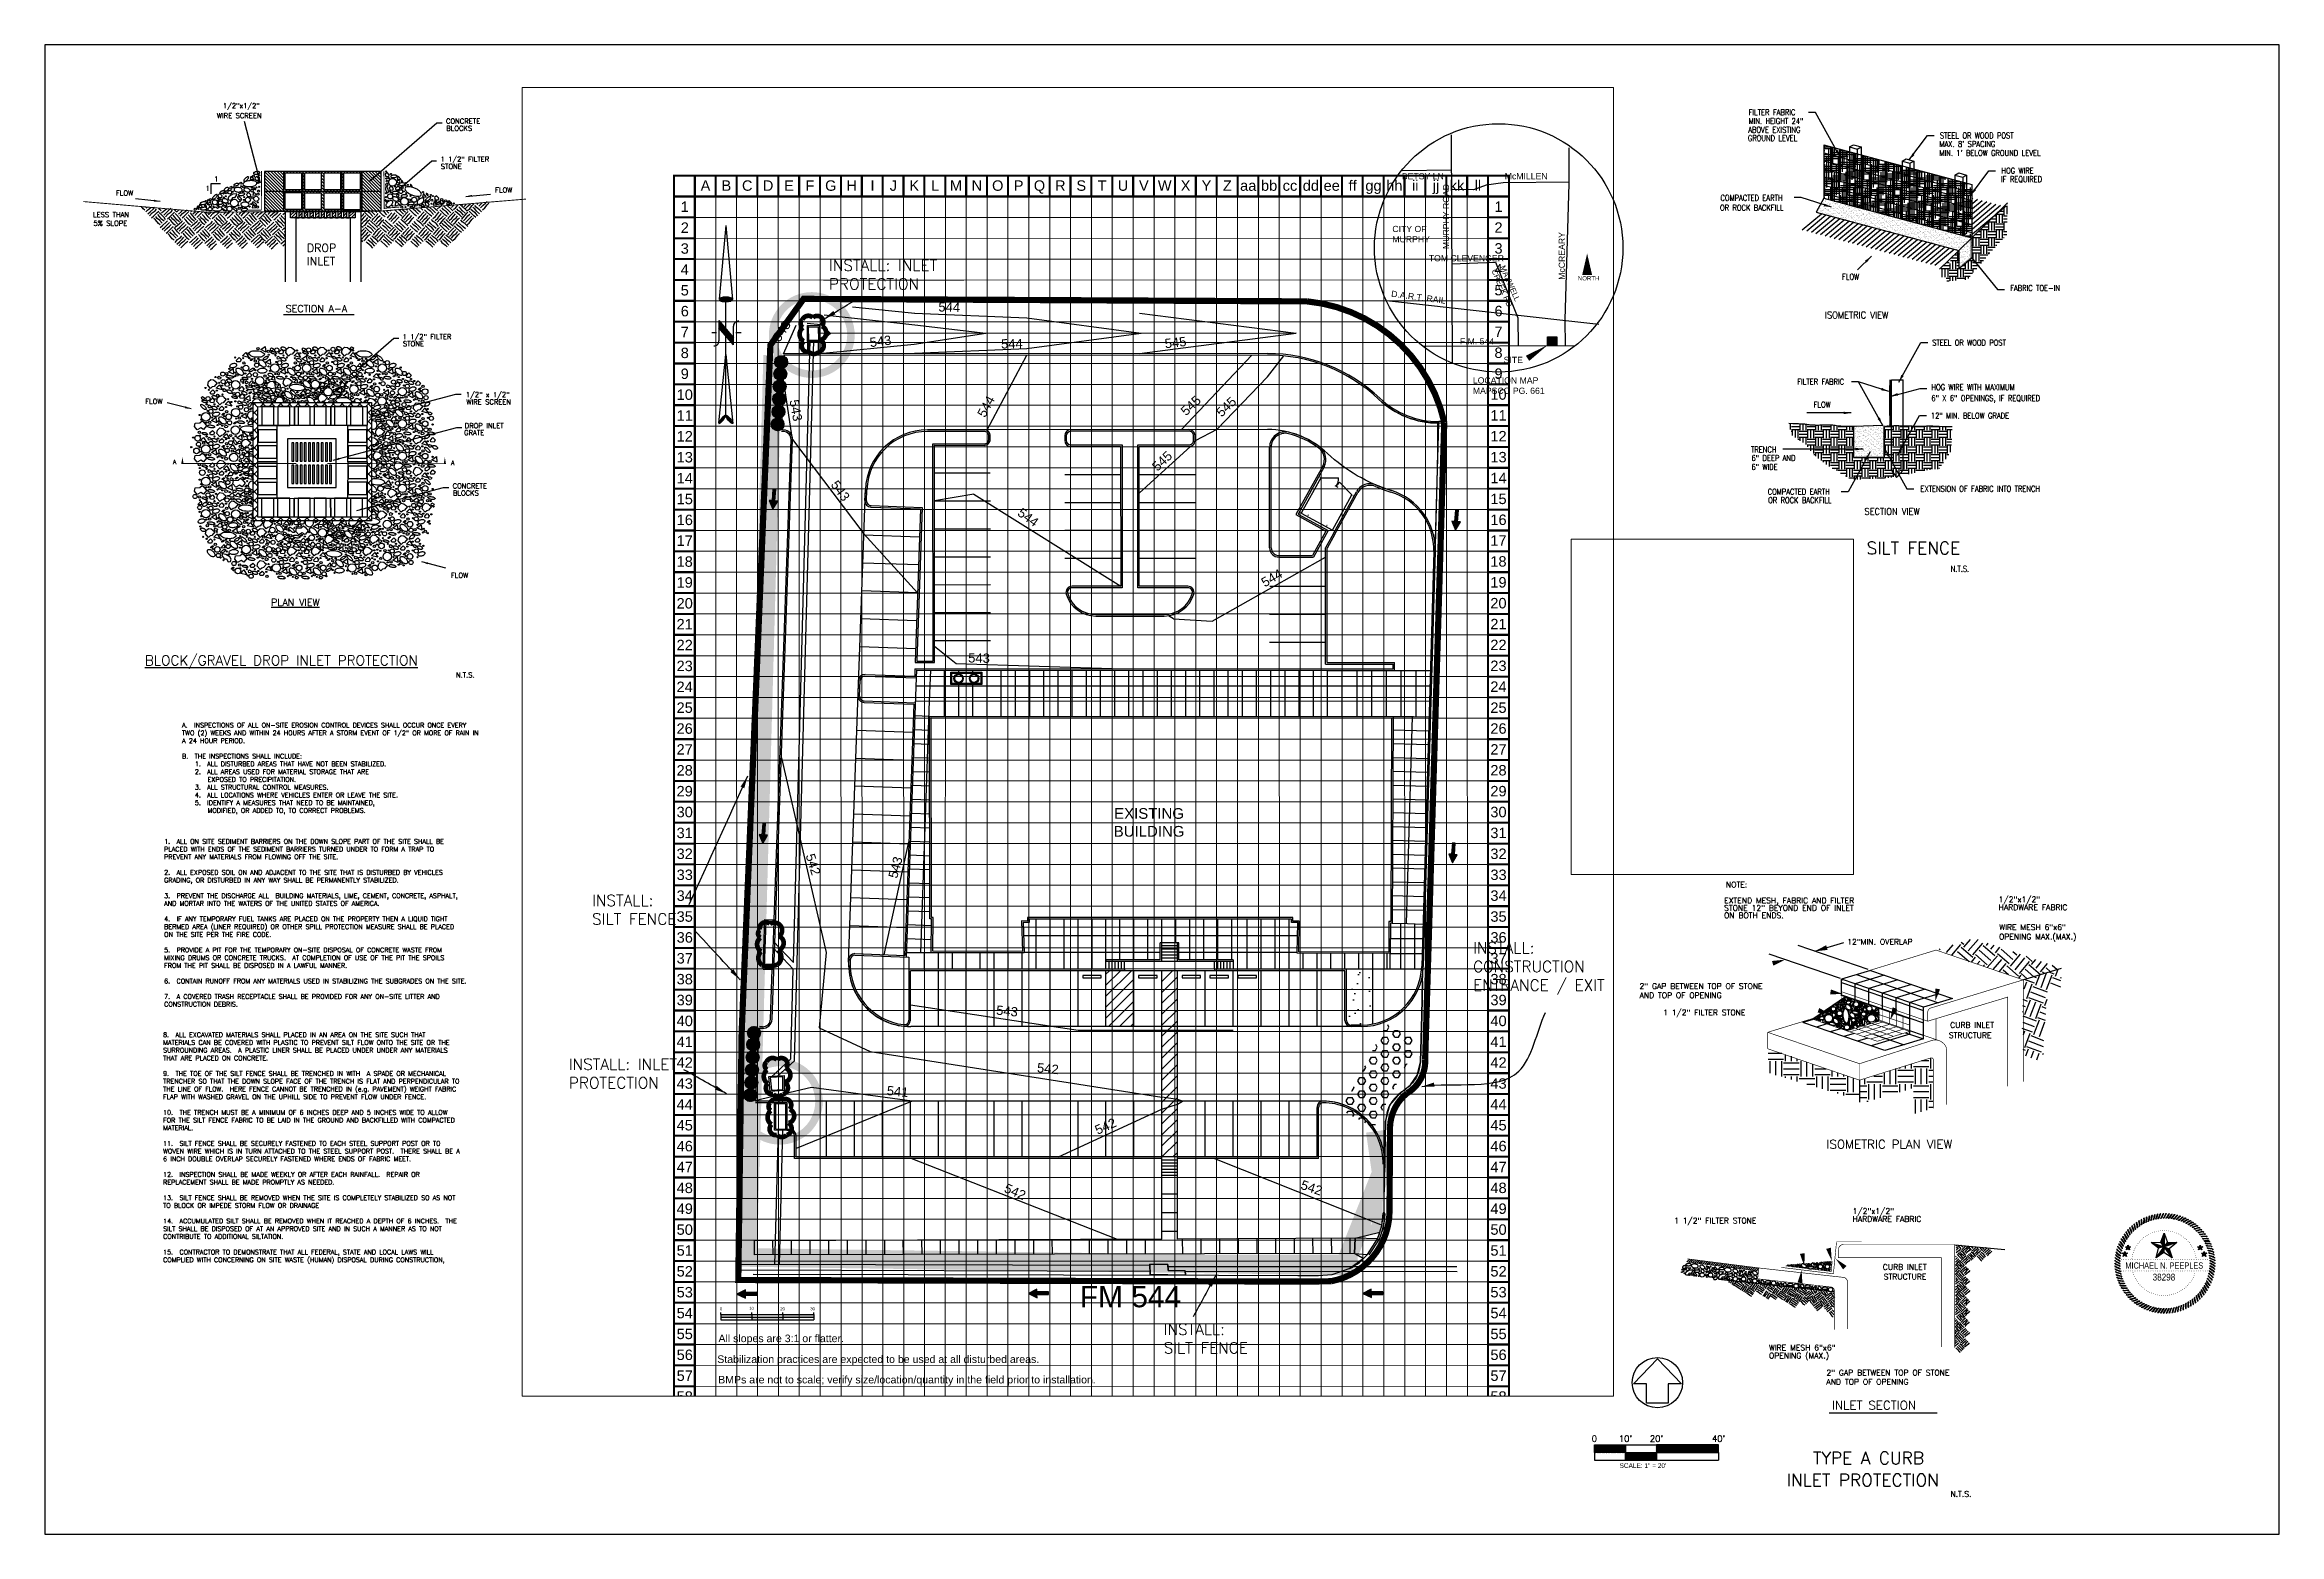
# Paper-space layout 'eros' of a CAD drawing. Header units: inches. Extents: x 0 to 36, y 0 to 24.
# The model-space entities are those that its viewports show. They can reach past a viewport. Long polylines and large blocks are cut down to what shows.
import ezdxf
from ezdxf.enums import TextEntityAlignment as Align

# ---------------------------------------------------------------- set-up
doc = ezdxf.new("R2010")
doc.units = ezdxf.units.IN
doc.header["$LTSCALE"] = 20
doc.header["$MEASUREMENT"] = 0
for name, pattern in [('CENTER2', [1.125, 0.75, -0.125, 0.125, -0.125]), ('DASHED', [0.75, 0.5, -0.25]), ('HIDDEN', [0.375, 0.25, -0.125])]:
    doc.linetypes.add(name, pattern=pattern)
doc.layers.get('Defpoints').update_dxf_attribs({"color": 83})
for name, color, linetype in [('0-curb', 4, 'Continuous'), ('0-EROSION', 6, 'Continuous'), ('0-EROSION_CTRL', 2, 'Continuous'), ('0-EROSION_NOTES', 3, 'Continuous'), ('0-ex util TXT', 120, 'Continuous'), ('0-firelane', 71, 'CENTER2'), ('0-prkstripe', 1, 'Continuous'), ('002-PROP CONS', 2, 'Continuous'), ('A-NOTE', 3, 'Continuous'), ('ANNOBJ', 2, 'Continuous'), ('BASE', 7, 'Continuous'), ('CO', 7, 'Continuous'), ('EDGE', 7, 'Continuous'), ('EX STORM SEWER', 4, 'DASHED'), ('GRID', 254, 'HIDDEN'), ('HATCH', 7, 'Continuous'), ('HO', 1, 'Continuous'), ('LEGEND', 7, 'Continuous'), ('LIMITS OF DISTURBANCE', 1, 'HIDDEN'), ('NARROW', 7, 'Continuous'), ('SEAL-ENGINEERS', 3, 'Continuous'), ('SILT FENCE', 200, 'Continuous'), ('SRF-FLT', 7, 'Continuous'), ('STEELLT', 7, 'Continuous'), ('TEXT1', 7, 'Continuous'), ('TEXT2', 7, 'Continuous'), ('vicmap', 3, 'Continuous')]:
    doc.layers.add(name, color=color, linetype=linetype)
doc.layers.add('BKL', color=51, linetype='Continuous', lineweight=20)
doc.styles.add('ARIAL-seal', font='ARIAL.TTF', dxfattribs={"height": 2})
doc.styles.add('FRACTION', font='SIMPLEX.SHX', dxfattribs={"width": 0.8})
doc.styles.add("L200'", font='ARIAL.TTF', dxfattribs={"height": 0.001969})
doc.styles.add('R', font='ROMAND')
doc.styles.add('ROMAND', font='ROMAND')
doc.styles.add('ROMANS', font='ROMANS.shx')
doc.styles.add('ROMANT', font='romant')
doc.styles.add('simplex', font='simplex.shx')
doc.styles.get("Standard").update_dxf_attribs({"font": 'ARIAL.TTF'})
doc.linetypes.add('SILT', pattern='A,0.5,-0.3,["SILT",Standard,S=0.1,R=0,X=-0.1,Y=-0.05],-0.3', length=1.1)
doc.dimstyles.new('EROSION PAPER', dxfattribs={"dimscale": 0, "dimtxt": 0.075, "dimasz": 0.2, "dimexe": 0.05, "dimexo": 0.05, "dimgap": 0.07, "dimtad": 1, "dimzin": 0, "dimdsep": 46, "dimtxsty": 'simplex', "dimblk": 'ARCHTICK', "dimcen": 0, "dimclrd": 256, "dimclre": 256, "dimclrt": 256, "dimaunit": 1, "dimadec": 3, "dimazin": 0, "dimtfac": 1, "dimtofl": 0, "dimtmove": 2, "dimatfit": 3, "dimfxl": 0, "dimtolj": 1, "dimtzin": 0, "dimarcsym": 0})

psp = doc.layouts.new('eros')

# ---------------------------------------------------------------- texts
at = {"color": 1, "insert": (25.371, 1.144), "char_height": 0.075, "width": 1.99558, "attachment_point": 1}
psp.add_mtext('SCALE: 1" = 20\'', dxfattribs=at)
at = {"layer": '0-EROSION_CTRL', "char_height": 0.18, "width": 1.56254, "attachment_point": 1, "style": 'simplex'}
for insert in [(8.819, 10.303), (18.026, 3.393)]:
    psp.add_mtext('INSTALL: SILT FENCE ', dxfattribs=dict(at, insert=insert))
at = {"layer": 'A-NOTE', "linetype": 'HIDDEN', "char_height": 0.075, "width": 5.19, "attachment_point": 1, "style": 'simplex'}
for s, insert in [('A.  INSPECTIONS OF ALL ON-SITE EROSION CONTROL DEVICES SHALL OCCUR ONCE EVERY TWO (2) WEEKS AND WITHIN 24 HOURS AFTER A STORM EVENT OF 1/2" OR MORE OF RAIN IN A 24 HOUR PERIOD.\\P\\PB.  THE INSPECTIONS SHALL INCLUDE:\\P    1.  ALL DISTURBED AREAS THAT HAVE NOT BEEN STABILIZED.\\P    2.  ALL AREAS USED FOR MATERIAL STORAGE THAT ARE \\P        EXPOSED TO PRECIPITATION.\\P    3.  ALL STRUCTURAL CONTROL MEASURES.\\P    4.  ALL LOCATIONS WHERE VEHICLES ENTER OR LEAVE THE SITE.\\P    5.  IDENTIFY A MEASURES THAT NEED TO BE MAINTAINED, \\P        MODIFIED, OR ADDED TO, TO CORRECT PROBLEMS.', (2.213, 13.074)), ('1.  ALL ON SITE SEDIMENT BARRIERS ON THE DOWN SLOPE PART OF THE SITE SHALL BE PLACED WITH ENDS OF THE SEDIMENT BARRIERS TURNED UNDER TO FORM A TRAP TO PREVENT ANY MATERIALS FROM FLOWING OFF THE SITE.\\P\\P2.  ALL EXPOSED SOIL ON AND ADJACENT TO THE SITE THAT IS DISTURBED BY VEHICLES GRADING, OR DISTURBED IN ANY WAY SHALL BE PERMANENTLY STABILIZED.\\P\\P3.  PREVENT THE DISCHARGE ALL  BUILDING MATERIALS, LIME, CEMENT, CONCRETE, ASPHALT, AND MORTAR INTO THE WATERS OF THE UNITED STATES OF AMERICA.\\P\\P4.  IF ANY TEMPORARY FUEL TANKS ARE PLACED ON THE PROPERTY THEN A LIQUID TIGHT BERMED AREA (LINER REQUIRED) OR OTHER SPILL PROTECTION MEASURE SHALL BE PLACED ON THE SITE PER THE FIRE CODE.\\P\\P5.  PROVIDE A PIT FOR THE TEMPORARY ON-SITE DISPOSAL OF CONCRETE WASTE FROM MIXING DRUMS OR CONCRETE TRUCKS.  AT COMPLETION OF USE OF THE PIT THE SPOILS FROM THE PIT SHALL BE DISPOSED IN A LAWFUL MANNER.\\P\\P6.  CONTAIN RUNOFF FROM ANY MATERIALS USED IN STABILIZING THE SUBGRADES ON THE SITE.\\P\\P7.  A COVERED TRASH RECEPTACLE SHALL BE PROVIDED FOR ANY ON-SITE LITTER AND CONSTRUCTION DEBRIS.', (1.925, 11.202)), ('8.  ALL EXCAVATED MATERIALS SHALL PLACED IN AN AREA ON THE SITE SUCH THAT MATERIALS CAN BE COVERED WITH PLASTIC TO PREVENT SILT FLOW ONTO THE SITE OR THE SURROUNDING AREAS.  A PLASTIC LINER SHALL BE PLACED UNDER UNDER ANY MATERIALS THAT ARE PLACED ON CONCRETE.\\P\\P9.  THE TOE OF THE SILT FENCE SHALL BE TRENCHED IN WITH  A SPADE OR MECHANICAL TRENCHER SO THAT THE DOWN SLOPE FACE OF THE TRENCH IS FLAT AND PERPENDICULAR TO THE LINE OF FLOW.  HERE FENCE CANNOT BE TRENCHED IN (e.g. PAVEMENT) WEIGHT FABRIC FLAP WITH WASHED GRAVEL ON THE UPHILL SIDE TO PREVENT FLOW UNDER FENCE.  \\P\\P10.  THE TRENCH MUST BE A MINIMUM OF 6 INCHES DEEP AND 5 INCHES WIDE TO ALLOW FOR THE SILT FENCE FABRIC TO BE LAID IN THE GROUND AND BACKFILLED WITH COMPACTED MATERIAL. \\P\\P11.  SILT FENCE SHALL BE SECURELY FASTENED TO EACH STEEL SUPPORT POST OR TO WOVEN WIRE WHICH IS IN TURN ATTACHED TO THE STEEL SUPPORT POST.  THERE SHALL BE A 6 INCH DOUBLE OVERLAP SECURELY FASTENED WHERE ENDS OF FABRIC MEET. \\P\\P12.  INSPECTION SHALL BE MADE WEEKLY OR AFTER EACH RAINFALL.  REPAIR OR REPLACEMENT SHALL BE MADE PROMPTLY AS NEEDED. \\P\\P13.  SILT FENCE SHALL BE REMOVED WHEN THE SITE IS COMPLETELY STABILIZED SO AS NOT TO BLOCK OR IMPEDE STORM FLOW OR DRAINAGE\\P \\P14.  ACCUMULATED SILT SHALL BE REMOVED WHEN IT REACHED A DEPTH OF 6 INCHES.  THE SILT SHALL BE DISPOSED OF AT AN APPROVED SITE AND IN SUCH A MANNER AS TO NOT CONTRIBUTE TO ADDITIONAL SILTATION.\\P\\P15.  CONTRACTOR TO DEMONSTRATE THAT ALL FEDERAL, STATE AND LOCAL LAWS WILL COMPLIED WITH CONCERNING ON SITE WASTE (HUMAN) DISPOSAL DURING CONSTRUCTION,', (1.908, 8.086))]:
    psp.add_mtext(s, dxfattribs=dict(at, insert=insert))

msp = doc.modelspace()

# ---------------------------------------------------------------- texts
at = {"color": 7}
for s, p in [('0', (9765.98, 9671.58)), ('10', (9775.45, 9671.73)), ('20', (9785.44, 9671.58)), ('30', (9795.11, 9671.58))]:
    msp.add_text(s, height=0.959, dxfattribs=at).set_placement(p)
at = {"layer": '0-curb', "color": 7, "attachment_point": 2}
for s, insert, char_height, width in [('EXISTING\\PBUILDING ', (9904.26, 9833.39), 3.45, 54.5474), ('FM 544', (9898.27, 9679.45), 6.9, 109.0949)]:
    msp.add_mtext(s, dxfattribs=dict(at, insert=insert, char_height=char_height, width=width))
at = {"layer": '002-PROP CONS', "color": 35, "char_height": 3, "width": 257.3563, "attachment_point": 1}
for s, insert, rotation in [('544', (9836.43, 9996.44), 358.147), ('543', (9782.69, 9985.01), 56.7228), ('543', (9814.07, 9984.9), 7.0696), ('544', (9856.54, 9984.48), 0.9205), ('545', (9909.15, 9984.54), 6.2738), ('545', (9914.13, 9961.82), 43.2705), ('543', (9791.33, 9965.27), 280.4643), ('544', (9848.75, 9960.45), 61.331), ('545', (9925.53, 9961.4), 43.2705), ('545', (9904.88, 9943.93), 43.2705), ('543', (9803.97, 9939.37), 306.0279), ('544', (9863.35, 9930.36), 324.1986), ('544', (9940.02, 9907.09), 30.371), ('543', (9846.02, 9883.33), 358.7026), ('542', (9796.44, 9819.04), 287.1411), ('543', (9820.16, 9811.32), 74.6119), ('543', (9855.18, 9769.83), 354.5049), ('542', (9868.32, 9751.28), 354.5049), ('541', (9819.93, 9743.93), 354.5049), ('542', (9886.44, 9730.83), 24.0299), ('542', (9858.49, 9712.57), 336.3685), ('542', (9953.82, 9713.62), 340.9215)]:
    msp.add_mtext(s, dxfattribs=dict(at, insert=insert, rotation=rotation))
at = {"layer": 'BASE'}
for s, height, p in [('A', 3.36, (9761.34, 10033.99)), ('B', 3.36, (9768.07, 10033.99)), ('C', 3.36, (9774.79, 10033.99)), ('D', 3.36, (9781.52, 10033.99)), ('E', 3.36, (9788.24, 10033.99)), ('F', 3.36, (9794.97, 10033.99)), ('G', 3.36, (9801.7, 10033.99)), ('H', 3.36, (9808.42, 10033.99)), ('I', 3.36, (9815.15, 10033.99)), ('J', 3.36, (9821.87, 10033.99)), ('K', 3.36, (9828.6, 10033.99)), ('L', 3.36, (9835.32, 10033.99)), ('M', 3.36, (9842.05, 10033.99)), ('N', 3.36, (9848.78, 10033.99)), ('O', 3.36, (9855.5, 10033.99)), ('P', 3.36, (9862.23, 10033.99)), ('Q', 3.36, (9868.95, 10033.99)), ('R', 3.36, (9875.68, 10033.99)), ('S', 3.36, (9882.41, 10033.99)), ('T', 3.36, (9889.13, 10033.99)), ('U', 3.36, (9895.86, 10033.99)), ('V', 3.36, (9902.58, 10033.99)), ('W', 3.36, (9909.31, 10033.99)), ('X', 3.36, (9916.03, 10033.99)), ('Y', 3.36, (9922.76, 10033.99)), ('Z', 3.36, (9929.49, 10033.99)), ('bb', 3.363, (9942.94, 10033.99)), ('dd', 3.363, (9956.39, 10033.99)), ('ff', 3.363, (9969.84, 10033.99)), ('hh', 3.363, (9983.29, 10033.99)), ('ii', 3.363, (9990.02, 10033.99)), ('jj', 3.363, (9996.74, 10033.99)), ('kk', 3.363, (10003.47, 10033.99)), ('ll', 3.363, (10010.2, 10033.99)), ('aa', 3.363, (9936.21, 10033.99)), ('cc', 3.363, (9949.66, 10033.99)), ('ee', 3.363, (9963.12, 10033.99)), ('gg', 3.363, (9976.57, 10033.99)), ('1', 3.36, (10016.85, 10027.2)), ('1', 3.36, (9754.66, 10027.19)), ('1', 3.36, (9754.67, 10027.16)), ('2', 3.36, (9754.67, 10020.43)), ('2', 3.36, (10016.85, 10020.47)), ('3', 3.36, (9754.67, 10013.71)), ('3', 3.36, (10016.85, 10013.75)), ('4', 3.36, (9754.67, 10006.98)), ('4', 3.36, (10016.85, 10007.02)), ('5', 3.36, (9754.67, 10000.26)), ('5', 3.36, (10016.85, 10000.3)), ('6', 3.36, (9754.67, 9993.53)), ('6', 3.36, (10016.85, 9993.57)), ('7', 3.36, (9754.67, 9986.8)), ('7', 3.36, (10016.85, 9986.85)), ('8', 3.36, (9754.67, 9980.08)), ('8', 3.36, (10016.85, 9980.12)), ('9', 3.36, (9754.67, 9973.35)), ('9', 3.36, (10016.85, 9973.39)), ('10', 3.363, (9754.67, 9966.63)), ('10', 3.363, (10016.85, 9966.67)), ('11', 3.363, (9754.67, 9959.9)), ('11', 3.363, (10016.85, 9959.94)), ('12', 3.363, (9754.66, 9953.2)), ('12', 3.363, (10016.85, 9953.24)), ('13', 3.363, (9754.67, 9946.45)), ('13', 3.363, (10016.85, 9946.49)), ('14', 3.363, (9754.67, 9939.72)), ('14', 3.363, (10016.85, 9939.76)), ('15', 3.363, (9754.67, 9933)), ('15', 3.363, (10016.85, 9933.04)), ('16', 3.363, (9754.67, 9926.27)), ('16', 3.363, (10016.85, 9926.31)), ('17', 3.363, (9754.64, 9919.56)), ('17', 3.363, (10016.83, 9919.61)), ('18', 3.363, (9754.64, 9912.84)), ('18', 3.363, (10016.83, 9912.88)), ('19', 3.363, (9754.64, 9906.11)), ('19', 3.363, (10016.83, 9906.15)), ('20', 3.363, (9754.64, 9899.39)), ('20', 3.363, (10016.83, 9899.43)), ('21', 3.363, (9754.64, 9892.66)), ('21', 3.363, (10016.83, 9892.7)), ('22', 3.363, (9754.64, 9885.94)), ('22', 3.363, (10016.83, 9885.98)), ('23', 3.363, (9754.64, 9879.21)), ('23', 3.363, (10016.83, 9879.25)), ('24', 3.363, (9754.64, 9872.48)), ('24', 3.363, (10016.83, 9872.53)), ('25', 3.363, (9754.64, 9865.76)), ('25', 3.363, (10016.84, 9865.76)), ('26', 3.363, (9754.64, 9859.03)), ('26', 3.363, (10016.84, 9859.04)), ('27', 3.363, (9754.64, 9852.31)), ('27', 3.363, (10016.84, 9852.31)), ('28', 3.363, (9754.64, 9845.58)), ('28', 3.363, (10016.84, 9845.59)), ('29', 3.363, (9754.64, 9838.86)), ('29', 3.363, (10016.84, 9838.86)), ('30', 3.363, (9754.64, 9832.13)), ('30', 3.363, (10016.84, 9832.14)), ('31', 3.363, (9754.64, 9825.4)), ('31', 3.363, (10016.84, 9825.41)), ('32', 3.363, (9754.64, 9818.68)), ('32', 3.363, (10016.84, 9818.68)), ('33', 3.363, (9754.66, 9811.91)), ('33', 3.363, (10016.86, 9811.91)), ('34', 3.363, (9754.66, 9805.18)), ('34', 3.363, (10016.86, 9805.19)), ('35', 3.363, (9754.66, 9798.45)), ('35', 3.363, (10016.86, 9798.46)), ('36', 3.363, (9754.66, 9791.73)), ('36', 3.363, (10016.86, 9791.74)), ('37', 3.363, (9754.66, 9785)), ('37', 3.363, (10016.86, 9785.01)), ('38', 3.363, (9754.66, 9778.28)), ('38', 3.363, (10016.86, 9778.28)), ('39', 3.363, (9754.66, 9771.55)), ('39', 3.363, (10016.86, 9771.56)), ('40', 3.363, (9754.66, 9764.83)), ('40', 3.363, (10016.86, 9764.83)), ('41', 3.363, (9754.66, 9758.1)), ('41', 3.363, (10016.86, 9758.11)), ('42', 3.363, (9754.65, 9751.4)), ('42', 3.363, (10016.86, 9751.41)), ('43', 3.363, (9754.66, 9744.65)), ('43', 3.363, (10016.86, 9744.65)), ('44', 3.363, (9754.66, 9737.92)), ('44', 3.363, (10016.86, 9737.93)), ('45', 3.363, (9754.66, 9731.2)), ('45', 3.363, (10016.86, 9731.2)), ('46', 3.363, (9754.66, 9724.47)), ('46', 3.363, (10016.86, 9724.48)), ('47', 3.363, (9754.66, 9717.75)), ('47', 3.363, (10016.86, 9717.75)), ('48', 3.363, (9754.66, 9711.02)), ('48', 3.363, (10016.86, 9711.03)), ('49', 3.363, (9754.66, 9704.31)), ('49', 3.363, (10016.86, 9704.32)), ('50', 3.363, (9754.66, 9697.58)), ('50', 3.363, (10016.86, 9697.59)), ('51', 3.363, (9754.66, 9690.86)), ('51', 3.363, (10016.86, 9690.86)), ('52', 3.363, (9754.66, 9684.13)), ('52', 3.363, (10016.86, 9684.14)), ('53', 3.363, (9754.66, 9677.41)), ('53', 3.363, (10016.86, 9677.41)), ('54', 3.363, (9754.66, 9670.68)), ('54', 3.363, (10016.86, 9670.69)), ('55', 3.363, (9754.66, 9663.96)), ('55', 3.363, (10016.86, 9663.96)), ('56', 3.363, (9754.66, 9657.23)), ('56', 3.363, (10016.86, 9657.24)), ('57', 3.363, (9754.66, 9650.5)), ('57', 3.363, (10016.86, 9650.51)), ('58', 3.363, (9754.66, 9643.78)), ('58', 3.363, (10016.86, 9643.78))]:
    msp.add_text(s, height=height, dxfattribs=at).set_placement(p, align=Align.MIDDLE_CENTER)
at = {"layer": 'BASE', "color": 7, "style": "L200'"}
for s, height, p in [('All slopes are 3:1 or flatter.', 2.4333, (9765.52, 9661.31)), ('Stabilization practices are expected to be used at all disturbed areas.', 2.4333, (9765.14, 9654.6)), ('BMPs are not to scale; verify size/location/quantity in the field prior to installation.', 2.4333, (9765.43, 9648.01)), ('Location of construction entrance and concrete washout will be determined in the field and will be reflected on this Site Map.', 2.43327, (9765.04, 9641.05))]:
    msp.add_text(s, height=height, dxfattribs=at).set_placement(p)

# ---------------------------------------------------------------- blocks, each defined once
blk = doc.blocks.new('_ArchTick')
at = {"color": 0, "linetype": 'ByBlock', "const_width": 0.15}
blk.add_lwpolyline([(-0.5, -0.5), (0.5, 0.5)], dxfattribs=at)
blk = doc.blocks.new('siltfenc')
at = {"color": 4}
blk.add_line((11.541, 20.55), (11.728, 20.55), dxfattribs=at)
at = {"color": 4, "linetype": 'ByBlock'}
blk.add_lwpolyline([(12.655, 22.385, 0.004, 0.004, 0), (12.819, 22.52, 0.004, 0.004, 0), (12.819, 22.809, 0.004, 0.004, 0)], format="xyseb", dxfattribs=at)
at = {"color": 4, "linetype": 'HIDDEN'}
blk.add_lwpolyline([(10.947, 19.314, 0.004, 0.004, 0), (11.192, 19.314, 0.004, 0.004, 0), (11.412, 19.314, 0.004, 0.004, 0), (11.412, 19.801, 0.004, 0.004, 0), (11.474, 19.817, 0.004, 0.004, 0), (11.507, 19.821, 0.004, 0.004, 0), (11.506, 20.46, 0.004, 0.004, 0)], format="xyseb", dxfattribs=at)
at = {"layer": 'EDGE', "color": 4}
for p, q in [((10.866, 24.301), (10.928, 24.335)), ((10.866, 24.301), (10.866, 23.362)), ((10.866, 24.3), (10.991, 24.266)), ((10.928, 24.334), (11.053, 24.301)), ((10.991, 24.266), (11.053, 24.301)), ((10.991, 24.266), (10.991, 23.329)), ((11.053, 24.301), (11.053, 23.363)), ((11.715, 24.073), (11.778, 24.107)), ((11.715, 24.073), (11.715, 23.134)), ((11.715, 24.073), (11.84, 24.039)), ((11.778, 24.106), (11.903, 24.073)), ((11.84, 24.038), (11.903, 24.073)), ((11.84, 24.038), (11.84, 23.101)), ((11.903, 24.073), (11.903, 23.135)), ((12.564, 23.846), (12.627, 23.881)), ((12.564, 23.846), (12.564, 22.908)), ((12.564, 23.846), (12.689, 23.813)), ((12.627, 23.88), (12.752, 23.846)), ((12.689, 23.812), (12.752, 23.846)), ((12.689, 23.812), (12.689, 22.874)), ((12.752, 23.846), (12.752, 22.909)), ((10.45, 23.473), (12.834, 22.836)), ((10.329, 23.247), (12.625, 22.633)), ((10.866, 23.362), (10.991, 23.329)), ((10.991, 23.329), (11.053, 23.363)), ((11.715, 23.134), (11.84, 23.101)), ((11.84, 23.101), (11.903, 23.135)), ((13.412, 23.397), (12.834, 22.836)), ((12.564, 22.908), (12.689, 22.874)), ((12.689, 22.874), (12.752, 22.909)), ((12.834, 22.836), (12.834, 22.513)), ((12.625, 22.633), (12.314, 22.331)), ((12.625, 22.633), (12.625, 22.343)), ((12.625, 22.343), (12.834, 22.513)), ((11.541, 19.093), (11.541, 20.55)), ((11.728, 19.093), (11.728, 20.55)), ((11.541, 19.093), (11.621, 18.976)), ((11.621, 18.976), (11.728, 19.093))]:
    blk.add_line(p, q, dxfattribs=at)
for points in [[(10.932, 19.796), (10.846, 19.796), (10.779, 19.797), (10.726, 19.799), (10.686, 19.802), (10.656, 19.806), (10.633, 19.809), (10.615, 19.812), (10.599, 19.815), (10.582, 19.817), (10.564, 19.818), (10.545, 19.818), (10.525, 19.818), (10.505, 19.818), (10.483, 19.817), (10.46, 19.816), (10.437, 19.816), (10.412, 19.815), (10.386, 19.815), (10.361, 19.814), (10.336, 19.814), (10.311, 19.815), (10.288, 19.815), (10.267, 19.816), (10.247, 19.817), (10.23, 19.819), (10.216, 19.82), (10.203, 19.822), (10.191, 19.824), (10.18, 19.826), (10.17, 19.828), (10.159, 19.829), (10.147, 19.831), (10.134, 19.832), (10.119, 19.833), (10.099, 19.834), (10.074, 19.835), (10.042, 19.836), (10.001, 19.838), (9.951, 19.84), (9.89, 19.843)], [(11.432, 19.796), (11.465, 19.801), (11.502, 19.805), (11.541, 19.808), (11.581, 19.809), (11.621, 19.809), (11.66, 19.809), (11.698, 19.808), (11.732, 19.807), (11.764, 19.806), (11.791, 19.805), (11.816, 19.805), (11.838, 19.804), (11.859, 19.804), (11.877, 19.804), (11.895, 19.803), (11.912, 19.803), (11.929, 19.802), (11.945, 19.801), (11.962, 19.8), (11.978, 19.799), (11.994, 19.799), (12.009, 19.799), (12.024, 19.799), (12.039, 19.799), (12.053, 19.8), (12.067, 19.801), (12.082, 19.802), (12.097, 19.803), (12.114, 19.805), (12.133, 19.805), (12.154, 19.806), (12.179, 19.805), (12.206, 19.805), (12.237, 19.803), (12.273, 19.801), (12.312, 19.799), (12.357, 19.797), (12.406, 19.795), (12.461, 19.794), (12.522, 19.794)], [(10.932, 19.796), (10.932, 19.296), (11.432, 19.296), (11.432, 19.796)]]:
    blk.add_lwpolyline(points, dxfattribs=at)
at = {"layer": 'HATCH', "color": 4}
for p, q in [((10.45, 24.303), (10.562, 24.303)), ((10.45, 24.272), (10.595, 24.272)), ((10.45, 24.241), (10.47, 24.241)), ((10.45, 24.147), (10.845, 24.147)), ((10.47, 24.272), (10.47, 24.328)), ((10.47, 24.178), (10.97, 24.178)), ((10.501, 23.647), (10.501, 24.147)), ((10.532, 23.772), (10.532, 24.272)), ((10.563, 23.897), (10.563, 24.303)), ((10.595, 24.022), (10.595, 24.295)), ((10.595, 24.21), (10.913, 24.21)), ((10.626, 24.147), (10.626, 24.286)), ((10.657, 24.272), (10.657, 24.278)), ((10.688, 23.647), (10.688, 24.147)), ((10.72, 23.772), (10.72, 24.261)), ((10.72, 24.241), (10.796, 24.241)), ((10.751, 23.897), (10.751, 24.253)), ((10.782, 24.022), (10.782, 24.244)), ((10.813, 24.147), (10.813, 24.236)), ((10.876, 23.647), (10.876, 24.147)), ((10.907, 23.772), (10.907, 24.211)), ((10.938, 23.897), (10.938, 24.203)), ((10.97, 24.022), (10.97, 24.194)), ((11.001, 24.147), (11.001, 24.186)), ((11.063, 23.647), (11.063, 24.147)), ((11.095, 23.772), (11.095, 24.161)), ((11.095, 24.147), (11.146, 24.147)), ((11.126, 23.897), (11.126, 24.153)), ((11.157, 24.022), (11.157, 24.144)), ((10.45, 24.116), (10.72, 24.116)), ((10.45, 24.085), (10.595, 24.085)), ((10.45, 24.053), (10.47, 24.053)), ((10.45, 23.96), (10.845, 23.96)), ((10.45, 23.928), (10.72, 23.928)), ((10.45, 23.897), (10.595, 23.897)), ((10.45, 23.866), (10.47, 23.866)), ((10.45, 23.772), (10.845, 23.772)), ((10.47, 23.522), (10.47, 24.022)), ((10.47, 23.991), (10.97, 23.991)), ((10.47, 23.803), (10.97, 23.803)), ((10.595, 24.022), (11.095, 24.022)), ((10.595, 23.835), (11.095, 23.835)), ((10.595, 23.435), (10.595, 23.772)), ((10.626, 23.426), (10.626, 23.897)), ((10.657, 23.522), (10.657, 24.022)), ((10.72, 24.053), (11.22, 24.053)), ((10.72, 23.866), (11.22, 23.866)), ((10.782, 23.384), (10.782, 23.772)), ((10.813, 23.397), (10.813, 23.897)), ((10.845, 24.085), (11.345, 24.085)), ((10.845, 23.522), (10.845, 24.022)), ((10.845, 23.897), (11.345, 23.897)), ((10.97, 24.116), (11.263, 24.116)), ((10.97, 23.928), (11.47, 23.928)), ((10.97, 23.334), (10.97, 23.772)), ((11.001, 23.397), (11.001, 23.897)), ((11.032, 23.522), (11.032, 24.022)), ((11.095, 23.96), (11.595, 23.96)), ((11.095, 23.772), (11.595, 23.772)), ((11.157, 23.284), (11.157, 23.772)), ((11.188, 23.397), (11.188, 23.897)), ((11.22, 23.522), (11.22, 24.022)), ((11.22, 23.991), (11.72, 23.991)), ((11.22, 23.803), (11.72, 23.803)), ((11.251, 23.647), (11.251, 24.119)), ((11.282, 23.772), (11.282, 24.111)), ((11.313, 23.897), (11.313, 24.102)), ((11.345, 24.022), (11.345, 24.094)), ((11.345, 24.022), (11.614, 24.022)), ((11.345, 23.835), (11.845, 23.835)), ((11.345, 23.272), (11.345, 23.772)), ((11.376, 23.397), (11.376, 23.897)), ((11.407, 23.522), (11.407, 24.022)), ((11.438, 23.647), (11.438, 24.069)), ((11.47, 23.772), (11.47, 24.061)), ((11.47, 24.053), (11.497, 24.053)), ((11.47, 23.866), (11.97, 23.866)), ((11.501, 23.897), (11.501, 24.052)), ((11.532, 24.022), (11.532, 24.044)), ((11.532, 23.272), (11.532, 23.772)), ((11.563, 23.397), (11.563, 23.897)), ((11.595, 23.522), (11.595, 24.022)), ((11.595, 23.897), (12.081, 23.897)), ((11.626, 23.647), (11.626, 24.019)), ((11.657, 23.772), (11.657, 24.011)), ((11.688, 23.897), (11.688, 24.002)), ((11.72, 23.928), (11.964, 23.928)), ((11.72, 23.272), (11.72, 23.772)), ((11.751, 23.397), (11.751, 23.897)), ((11.782, 23.522), (11.782, 23.977)), ((11.813, 23.647), (11.813, 23.969)), ((11.845, 23.772), (11.845, 23.96)), ((11.845, 23.96), (11.848, 23.96)), ((11.845, 23.772), (12.345, 23.772)), ((11.876, 23.897), (11.876, 23.952)), ((11.907, 23.272), (11.907, 23.772)), ((11.938, 23.397), (11.938, 23.897)), ((11.97, 23.522), (11.97, 23.927)), ((11.97, 23.803), (12.432, 23.803)), ((12.001, 23.647), (12.001, 23.919)), ((12.032, 23.772), (12.032, 23.91)), ((12.063, 23.897), (12.063, 23.902)), ((12.095, 23.835), (12.315, 23.835)), ((12.095, 23.272), (12.095, 23.772)), ((12.126, 23.397), (12.126, 23.885)), ((12.157, 23.522), (12.157, 23.877)), ((12.188, 23.647), (12.188, 23.868)), ((12.22, 23.772), (12.22, 23.86)), ((12.282, 23.272), (12.282, 23.772)), ((12.313, 23.397), (12.313, 23.835)), ((12.345, 23.522), (12.345, 23.827)), ((12.376, 23.647), (12.376, 23.818)), ((12.407, 23.772), (12.407, 23.81)), ((12.47, 23.272), (12.47, 23.772)), ((12.501, 23.397), (12.501, 23.785)), ((12.532, 23.522), (12.532, 23.777)), ((12.563, 23.647), (12.563, 23.768)), ((10.435, 23.444), (10.435, 23.444)), ((10.439, 23.403), (10.439, 23.403)), ((10.45, 23.741), (10.72, 23.741)), ((10.45, 23.71), (10.595, 23.71)), ((10.45, 23.678), (10.47, 23.678)), ((10.45, 23.585), (10.845, 23.585)), ((10.45, 23.553), (10.72, 23.553)), ((10.45, 23.522), (10.595, 23.522)), ((10.45, 23.491), (10.47, 23.491)), ((10.45, 23.455), (10.45, 23.455)), ((10.451, 23.446), (10.451, 23.446)), ((10.47, 23.616), (10.97, 23.616)), ((10.476, 23.432), (10.476, 23.432)), ((10.477, 23.45), (10.477, 23.45)), ((10.477, 23.428), (10.477, 23.428)), ((10.481, 23.427), (10.481, 23.427)), ((10.487, 23.421), (10.487, 23.421)), ((10.521, 23.404), (10.521, 23.404)), ((10.532, 23.451), (10.532, 23.522)), ((10.561, 23.435), (10.561, 23.435)), ((10.563, 23.443), (10.563, 23.647)), ((10.574, 23.429), (10.574, 23.429)), ((10.595, 23.647), (11.095, 23.647)), ((10.595, 23.46), (11.095, 23.46)), ((10.601, 23.404), (10.601, 23.404)), ((10.608, 23.424), (10.608, 23.424)), ((10.618, 23.428), (10.97, 23.428)), ((10.685, 23.407), (10.685, 23.407)), ((10.716, 23.4), (10.716, 23.4)), ((10.72, 23.678), (11.22, 23.678)), ((10.72, 23.401), (10.72, 23.522)), ((10.72, 23.491), (11.22, 23.491)), ((10.751, 23.393), (10.751, 23.647)), ((10.845, 23.71), (11.345, 23.71)), ((10.845, 23.522), (11.345, 23.522)), ((10.907, 23.351), (10.907, 23.522)), ((10.938, 23.343), (10.938, 23.647)), ((10.97, 23.741), (11.47, 23.741)), ((10.97, 23.553), (11.47, 23.553)), ((11.095, 23.585), (11.595, 23.585)), ((11.095, 23.301), (11.095, 23.522)), ((11.126, 23.293), (11.126, 23.647)), ((11.22, 23.616), (11.72, 23.616)), ((11.22, 23.428), (11.72, 23.428)), ((11.282, 23.251), (11.282, 23.522)), ((11.313, 23.242), (11.313, 23.647)), ((11.345, 23.647), (11.845, 23.647)), ((11.345, 23.46), (11.845, 23.46)), ((11.47, 23.678), (11.97, 23.678)), ((11.47, 23.201), (11.47, 23.522)), ((11.47, 23.491), (11.97, 23.491)), ((11.501, 23.192), (11.501, 23.647)), ((11.595, 23.71), (12.095, 23.71)), ((11.595, 23.522), (12.095, 23.522)), ((11.657, 23.15), (11.657, 23.522)), ((11.688, 23.147), (11.688, 23.647)), ((11.72, 23.741), (12.22, 23.741)), ((11.72, 23.553), (12.22, 23.553)), ((11.845, 23.585), (12.345, 23.585)), ((11.845, 23.1), (11.845, 23.522)), ((11.876, 23.147), (11.876, 23.647)), ((11.97, 23.616), (12.47, 23.616)), ((11.97, 23.428), (12.47, 23.428)), ((12.032, 23.05), (12.032, 23.522)), ((12.063, 23.147), (12.063, 23.647)), ((12.095, 23.647), (12.595, 23.647)), ((12.095, 23.46), (12.595, 23.46)), ((12.22, 23.678), (12.72, 23.678)), ((12.22, 23.022), (12.22, 23.522)), ((12.22, 23.491), (12.72, 23.491)), ((12.251, 23.147), (12.251, 23.647)), ((12.345, 23.71), (12.783, 23.71)), ((12.345, 23.522), (12.834, 23.522)), ((12.407, 23.022), (12.407, 23.522)), ((12.438, 23.147), (12.438, 23.647)), ((12.47, 23.741), (12.666, 23.741)), ((12.47, 23.553), (12.834, 23.553)), ((12.595, 23.585), (12.834, 23.585)), ((12.595, 23.022), (12.595, 23.522)), ((12.626, 23.147), (12.626, 23.647)), ((12.657, 23.272), (12.657, 23.743)), ((12.688, 23.397), (12.688, 23.735)), ((12.72, 23.522), (12.72, 23.726)), ((12.72, 23.616), (12.834, 23.616)), ((12.72, 23.428), (12.834, 23.428)), ((12.751, 23.647), (12.751, 23.718)), ((12.782, 23.022), (12.782, 23.522)), ((12.813, 23.147), (12.813, 23.647)), ((12.845, 23.47), (12.855, 23.479)), ((12.845, 23.388), (12.929, 23.459)), ((12.845, 23.306), (13.003, 23.439)), ((12.845, 23.225), (13.076, 23.419)), ((10.105, 22.965), (10.413, 23.224)), ((10.178, 22.946), (10.487, 23.205)), ((10.252, 22.926), (10.561, 23.185)), ((10.326, 22.906), (10.634, 23.165)), ((10.358, 23.28), (10.358, 23.28)), ((10.363, 23.308), (10.363, 23.308)), ((10.366, 23.273), (10.366, 23.273)), ((10.37, 23.31), (10.37, 23.31)), ((10.383, 23.302), (10.383, 23.302)), ((10.391, 23.283), (10.391, 23.283)), ((10.395, 23.232), (10.395, 23.232)), ((10.396, 23.358), (10.396, 23.358)), ((10.399, 23.372), (10.399, 23.372)), ((10.399, 22.887), (10.708, 23.145)), ((10.4, 23.312), (10.4, 23.312)), ((10.402, 23.252), (10.402, 23.252)), ((10.405, 23.35), (10.405, 23.35)), ((10.408, 23.279), (10.408, 23.279)), ((10.42, 23.369), (10.42, 23.369)), ((10.421, 23.361), (10.421, 23.361)), ((10.422, 23.254), (10.422, 23.254)), ((10.425, 23.281), (10.425, 23.281)), ((10.427, 23.249), (10.427, 23.249)), ((10.43, 23.272), (10.43, 23.272)), ((10.441, 23.343), (10.441, 23.343)), ((10.442, 23.389), (10.442, 23.389)), ((10.443, 23.283), (10.443, 23.283)), ((10.445, 23.222), (10.445, 23.222)), ((10.45, 23.284), (10.45, 23.284)), ((10.452, 23.34), (10.452, 23.34)), ((10.455, 23.38), (10.455, 23.38)), ((10.455, 23.224), (10.455, 23.224)), ((10.457, 23.335), (10.457, 23.335)), ((10.464, 23.367), (10.464, 23.367)), ((10.467, 23.31), (10.467, 23.31)), ((10.473, 22.867), (10.782, 23.126)), ((10.478, 23.372), (10.478, 23.372)), ((10.479, 23.207), (10.479, 23.207)), ((10.48, 23.369), (10.48, 23.369)), ((10.48, 23.312), (10.48, 23.312)), ((10.48, 23.302), (10.48, 23.302)), ((10.482, 23.251), (10.482, 23.251)), ((10.485, 23.31), (10.485, 23.31)), ((10.492, 23.232), (10.492, 23.232)), ((10.493, 23.29), (10.493, 23.29)), ((10.502, 23.35), (10.502, 23.35)), ((10.505, 23.373), (10.505, 23.373)), ((10.505, 23.224), (10.505, 23.224)), ((10.509, 23.292), (10.509, 23.292)), ((10.514, 23.396), (10.514, 23.396)), ((10.516, 23.282), (10.516, 23.282)), ((10.521, 23.277), (10.521, 23.277)), ((10.521, 23.213), (10.521, 23.213)), ((10.523, 23.344), (10.523, 23.344)), ((10.525, 23.284), (10.525, 23.284)), ((10.527, 23.223), (10.527, 23.223)), ((10.528, 23.272), (10.528, 23.272)), ((10.534, 23.295), (10.534, 23.295)), ((10.538, 23.215), (10.538, 23.215)), ((10.539, 23.389), (10.539, 23.389)), ((10.546, 23.368), (10.546, 23.368)), ((10.547, 22.847), (10.855, 23.106)), ((10.548, 23.378), (10.548, 23.378)), ((10.549, 23.252), (10.549, 23.252)), ((10.551, 23.363), (10.551, 23.363)), ((10.552, 23.381), (10.552, 23.381)), ((10.553, 23.194), (10.553, 23.194)), ((10.563, 23.375), (10.563, 23.375)), ((10.563, 23.218), (10.563, 23.218)), ((10.564, 23.38), (10.564, 23.38)), ((10.564, 23.311), (10.564, 23.311)), ((10.565, 23.315), (10.565, 23.315)), ((10.567, 23.254), (10.567, 23.254)), ((10.569, 23.194), (10.569, 23.194)), ((10.577, 23.302), (10.577, 23.302)), ((10.577, 23.301), (10.577, 23.301)), ((10.578, 23.338), (10.578, 23.338)), ((10.58, 23.223), (10.58, 23.223)), ((10.585, 23.218), (10.585, 23.218)), ((10.589, 23.232), (10.589, 23.232)), ((10.59, 23.384), (10.59, 23.384)), ((10.593, 23.303), (10.593, 23.303)), ((10.6, 23.35), (10.6, 23.35)), ((10.603, 23.344), (10.603, 23.344)), ((10.603, 23.224), (10.603, 23.224)), ((10.604, 23.283), (10.604, 23.283)), ((10.606, 23.224), (10.606, 23.224)), ((10.606, 23.223), (10.606, 23.223)), ((10.61, 23.309), (10.61, 23.309)), ((10.613, 23.193), (10.613, 23.193)), ((10.615, 23.304), (10.615, 23.304)), ((10.618, 23.307), (10.618, 23.307)), ((10.621, 22.827), (10.929, 23.086)), ((10.622, 23.226), (10.622, 23.226)), ((10.625, 23.272), (10.625, 23.272)), ((10.632, 23.389), (10.632, 23.389)), ((10.636, 23.389), (10.636, 23.389)), ((10.639, 23.395), (10.639, 23.395)), ((10.643, 23.279), (10.643, 23.279)), ((10.644, 23.164), (10.644, 23.164)), ((10.645, 23.39), (10.645, 23.39)), ((10.645, 23.376), (10.645, 23.376)), ((10.647, 23.316), (10.647, 23.316)), ((10.647, 23.229), (10.647, 23.229)), ((10.648, 23.391), (10.648, 23.391)), ((10.649, 23.381), (10.649, 23.381)), ((10.649, 23.255), (10.649, 23.255)), ((10.65, 23.194), (10.65, 23.194)), ((10.651, 23.195), (10.651, 23.195)), ((10.661, 23.312), (10.661, 23.312)), ((10.662, 23.311), (10.662, 23.311)), ((10.672, 23.365), (10.672, 23.365)), ((10.674, 23.395), (10.674, 23.395)), ((10.674, 23.251), (10.674, 23.251)), ((10.675, 23.302), (10.675, 23.302)), ((10.677, 23.314), (10.677, 23.314)), ((10.679, 23.245), (10.679, 23.245)), ((10.687, 23.347), (10.687, 23.347)), ((10.687, 23.233), (10.687, 23.233)), ((10.689, 23.286), (10.689, 23.286)), ((10.69, 23.235), (10.69, 23.235)), ((10.691, 23.226), (10.691, 23.226)), ((10.693, 23.166), (10.693, 23.166)), ((10.694, 22.808), (11.003, 23.067)), ((10.697, 23.35), (10.697, 23.35)), ((10.7, 23.224), (10.7, 23.224)), ((10.703, 23.318), (10.703, 23.318)), ((10.704, 23.337), (10.704, 23.337)), ((10.706, 23.237), (10.706, 23.237)), ((10.707, 23.22), (10.707, 23.22)), ((10.709, 23.331), (10.709, 23.331)), ((10.712, 23.154), (10.712, 23.154)), ((10.718, 23.158), (10.718, 23.158)), ((10.722, 23.272), (10.722, 23.272)), ((10.725, 23.375), (10.725, 23.375)), ((10.725, 23.146), (10.725, 23.146)), ((10.727, 23.315), (10.727, 23.315)), ((10.729, 23.255), (10.729, 23.255)), ((10.731, 23.24), (10.731, 23.24)), ((10.731, 23.195), (10.731, 23.195)), ((10.734, 23.389), (10.734, 23.389)), ((10.735, 23.397), (10.845, 23.397)), ((10.735, 23.16), (10.735, 23.16)), ((10.736, 23.306), (10.736, 23.306)), ((10.738, 23.192), (10.738, 23.192)), ((10.743, 23.187), (10.743, 23.187)), ((10.745, 23.323), (10.745, 23.323)), ((10.747, 23.381), (10.747, 23.381)), ((10.747, 23.194), (10.747, 23.194)), ((10.759, 23.311), (10.759, 23.311)), ((10.76, 23.163), (10.76, 23.163)), ((10.761, 23.325), (10.761, 23.325)), ((10.768, 23.278), (10.768, 23.278)), ((10.768, 22.788), (11.077, 23.047)), ((10.769, 23.348), (10.769, 23.348)), ((10.771, 23.287), (10.771, 23.287)), ((10.771, 23.162), (10.771, 23.162)), ((10.772, 23.303), (10.772, 23.303)), ((10.773, 23.273), (10.773, 23.273)), ((10.773, 23.227), (10.773, 23.227)), ((10.774, 23.246), (10.774, 23.246)), ((10.775, 23.167), (10.775, 23.167)), ((10.784, 23.233), (10.784, 23.233)), ((10.787, 23.329), (10.787, 23.329)), ((10.79, 23.248), (10.79, 23.248)), ((10.794, 23.351), (10.794, 23.351)), ((10.797, 23.364), (10.797, 23.364)), ((10.797, 23.224), (10.797, 23.224)), ((10.801, 23.248), (10.801, 23.248)), ((10.802, 23.133), (10.802, 23.133)), ((10.803, 23.359), (10.803, 23.359)), ((10.803, 23.169), (10.803, 23.169)), ((10.807, 23.128), (10.807, 23.128)), ((10.809, 23.155), (10.809, 23.155)), ((10.811, 23.318), (10.811, 23.318)), ((10.813, 23.258), (10.813, 23.258)), ((10.815, 23.252), (10.815, 23.252)), ((10.815, 23.198), (10.815, 23.198)), ((10.817, 23.138), (10.817, 23.138)), ((10.819, 23.272), (10.819, 23.272)), ((10.819, 23.171), (10.819, 23.171)), ((10.823, 23.146), (10.823, 23.146)), ((10.829, 23.334), (10.829, 23.334)), ((10.83, 23.334), (10.83, 23.334)), ((10.832, 23.219), (10.832, 23.219)), ((10.837, 23.214), (10.837, 23.214)), ((10.844, 23.174), (10.844, 23.174)), ((10.845, 23.336), (10.845, 23.336)), ((10.845, 23.194), (10.845, 23.194)), ((10.849, 23.347), (10.849, 23.347)), ((10.851, 23.287), (10.851, 23.287)), ((10.853, 23.227), (10.853, 23.227)), ((10.855, 23.167), (10.855, 23.167)), ((10.856, 23.311), (10.856, 23.311)), ((10.857, 23.106), (10.857, 23.106)), ((10.858, 23.257), (10.858, 23.257)), ((10.861, 23.305), (10.861, 23.305)), ((10.865, 23.189), (10.865, 23.189)), ((10.867, 23.3), (10.867, 23.3)), ((10.869, 23.303), (10.869, 23.303)), ((10.87, 23.116), (10.87, 23.116)), ((10.871, 23.34), (10.871, 23.34)), ((10.874, 23.259), (10.874, 23.259)), ((10.876, 23.359), (10.876, 23.397)), ((10.881, 23.233), (10.881, 23.233)), ((10.887, 23.18), (10.887, 23.18)), ((10.892, 23.351), (10.892, 23.351)), ((10.893, 23.319), (10.893, 23.319)), ((10.894, 23.275), (10.894, 23.275)), ((10.895, 23.259), (10.895, 23.259)), ((10.895, 23.225), (10.895, 23.225)), ((10.896, 23.161), (10.896, 23.161)), ((10.897, 23.199), (10.897, 23.199)), ((10.899, 23.139), (10.899, 23.139)), ((10.9, 23.263), (10.9, 23.263)), ((10.901, 23.155), (10.901, 23.155)), ((10.903, 23.182), (10.903, 23.182)), ((10.907, 23.155), (10.907, 23.155)), ((10.913, 23.345), (10.913, 23.345)), ((10.916, 23.103), (10.916, 23.103)), ((10.917, 23.273), (10.917, 23.273)), ((10.92, 23.146), (10.92, 23.146)), ((10.926, 23.247), (10.926, 23.247)), ((10.928, 23.185), (10.928, 23.185)), ((10.929, 23.13), (10.929, 23.13)), ((10.931, 23.241), (10.931, 23.241)), ((10.932, 23.105), (10.932, 23.105)), ((10.935, 23.29), (10.935, 23.29)), ((10.937, 23.23), (10.937, 23.23)), ((10.939, 23.17), (10.939, 23.17)), ((10.941, 23.109), (10.941, 23.109)), ((10.942, 23.268), (10.942, 23.268)), ((10.942, 23.194), (10.942, 23.194)), ((10.954, 23.311), (10.954, 23.311)), ((10.955, 23.333), (10.955, 23.333)), ((10.957, 23.108), (10.957, 23.108)), ((10.958, 23.27), (10.958, 23.27)), ((10.958, 23.217), (10.958, 23.217)), ((10.96, 23.102), (10.96, 23.102)), ((10.961, 23.328), (10.961, 23.328)), ((10.965, 23.097), (10.965, 23.097)), ((10.967, 23.303), (10.967, 23.303)), ((10.967, 23.116), (10.967, 23.116)), ((10.968, 23.335), (11.345, 23.335)), ((10.97, 23.366), (11.47, 23.366)), ((10.971, 23.191), (10.971, 23.191)), ((10.973, 23.319), (10.973, 23.319)), ((10.975, 23.259), (10.975, 23.259)), ((10.977, 23.199), (10.977, 23.199)), ((10.979, 23.233), (10.979, 23.233)), ((10.979, 23.138), (10.979, 23.138)), ((10.981, 23.078), (10.981, 23.078)), ((10.984, 23.274), (10.984, 23.274)), ((10.987, 23.193), (10.987, 23.193)), ((10.988, 23.303), (10.988, 23.303)), ((10.99, 23.188), (10.99, 23.188)), ((10.992, 23.225), (10.992, 23.225)), ((10.993, 23.072), (10.993, 23.072)), ((10.995, 23.183), (10.995, 23.183)), ((11, 23.114), (11, 23.114)), ((11.004, 23.155), (11.004, 23.155)), ((11.012, 23.197), (11.012, 23.197)), ((11.014, 23.273), (11.014, 23.273)), ((11.016, 23.116), (11.016, 23.116)), ((11.017, 23.291), (11.017, 23.291)), ((11.017, 23.146), (11.017, 23.146)), ((11.019, 23.274), (11.019, 23.274)), ((11.019, 23.231), (11.019, 23.231)), ((11.021, 23.171), (11.021, 23.171)), ((11.023, 23.158), (11.023, 23.158)), ((11.023, 23.11), (11.023, 23.11)), ((11.025, 23.269), (11.025, 23.269)), ((11.026, 23.279), (11.026, 23.279)), ((11.029, 23.077), (11.029, 23.077)), ((11.039, 23.194), (11.039, 23.194)), ((11.041, 23.119), (11.041, 23.119)), ((11.042, 23.281), (11.042, 23.281)), ((11.042, 23.068), (11.042, 23.068)), ((11.051, 23.312), (11.051, 23.312)), ((11.052, 23.244), (11.052, 23.244)), ((11.054, 23.129), (11.054, 23.129)), ((11.055, 23.202), (11.055, 23.202)), ((11.059, 23.262), (11.059, 23.262)), ((11.059, 23.124), (11.059, 23.124)), ((11.061, 23.202), (11.061, 23.202)), ((11.063, 23.309), (11.063, 23.397)), ((11.063, 23.141), (11.063, 23.141)), ((11.064, 23.303), (11.064, 23.303)), ((11.065, 23.116), (11.065, 23.116)), ((11.065, 23.081), (11.065, 23.081)), ((11.068, 23.285), (11.068, 23.285)), ((11.071, 23.204), (11.071, 23.204)), ((11.076, 23.233), (11.076, 23.233)), ((11.084, 23.215), (11.084, 23.215)), ((11.084, 23.125), (11.084, 23.125)), ((11.085, 23.303), (11.22, 23.303)), ((11.087, 23.099), (11.087, 23.099)), ((11.089, 23.225), (11.089, 23.225)), ((11.089, 23.21), (11.089, 23.21)), ((11.095, 23.397), (11.595, 23.397)), ((11.097, 23.291), (11.097, 23.291)), ((11.097, 23.208), (11.097, 23.208)), ((11.099, 23.23), (11.099, 23.23)), ((11.1, 23.127), (11.1, 23.127)), ((11.101, 23.17), (11.101, 23.17)), ((11.101, 23.155), (11.101, 23.155)), ((11.103, 23.11), (11.103, 23.11)), ((11.105, 23.05), (11.105, 23.05)), ((11.11, 23.29), (11.11, 23.29)), ((11.111, 23.273), (11.111, 23.273)), ((11.113, 23.048), (11.113, 23.048)), ((11.114, 23.147), (11.114, 23.147)), ((11.116, 23.185), (11.116, 23.185)), ((11.118, 23.071), (11.118, 23.071)), ((11.123, 23.065), (11.123, 23.065)), ((11.125, 23.131), (11.125, 23.131)), ((11.127, 23.077), (11.127, 23.077)), ((11.129, 23.05), (11.129, 23.05)), ((11.137, 23.195), (11.137, 23.195)), ((11.139, 23.213), (11.139, 23.213)), ((11.14, 23.068), (11.14, 23.068)), ((11.141, 23.263), (11.141, 23.263)), ((11.143, 23.203), (11.143, 23.203)), ((11.145, 23.142), (11.145, 23.142)), ((11.146, 23.271), (11.146, 23.271)), ((11.147, 23.082), (11.147, 23.082)), ((11.148, 23.157), (11.148, 23.157)), ((11.151, 23.04), (11.151, 23.04)), ((11.153, 23.151), (11.153, 23.151)), ((11.154, 23.053), (11.154, 23.053)), ((11.155, 23.215), (11.155, 23.215)), ((11.162, 23.116), (11.162, 23.116)), ((11.168, 23.136), (11.168, 23.136)), ((11.173, 23.233), (11.173, 23.233)), ((11.177, 23.243), (11.177, 23.243)), ((11.181, 23.219), (11.181, 23.219)), ((11.181, 23.127), (11.181, 23.127)), ((11.183, 23.238), (11.183, 23.238)), ((11.183, 23.234), (11.183, 23.234)), ((11.184, 23.138), (11.184, 23.138)), ((11.185, 23.173), (11.185, 23.173)), ((11.187, 23.225), (11.187, 23.225)), ((11.187, 23.113), (11.187, 23.113)), ((11.189, 23.053), (11.189, 23.053)), ((11.197, 23.059), (11.197, 23.059)), ((11.199, 23.155), (11.199, 23.155)), ((11.21, 23.213), (11.21, 23.213)), ((11.21, 23.142), (11.21, 23.142)), ((11.212, 23.147), (11.212, 23.147)), ((11.212, 23.098), (11.212, 23.098)), ((11.213, 23.061), (11.213, 23.061)), ((11.217, 23.093), (11.217, 23.093)), ((11.22, 23.267), (11.22, 23.272)), ((11.221, 23.262), (11.221, 23.262)), ((11.223, 23.224), (11.223, 23.224)), ((11.223, 23.202), (11.223, 23.202)), ((11.224, 23.077), (11.224, 23.077)), ((11.225, 23.142), (11.225, 23.142)), ((11.227, 23.082), (11.227, 23.082)), ((11.234, 23.195), (11.234, 23.195)), ((11.237, 23.069), (11.237, 23.069)), ((11.238, 23.064), (11.238, 23.064)), ((11.239, 23.226), (11.239, 23.226)), ((11.242, 23.184), (11.242, 23.184)), ((11.245, 23.068), (11.245, 23.068)), ((11.247, 23.179), (11.247, 23.179)), ((11.251, 23.259), (11.251, 23.397)), ((11.252, 23.147), (11.252, 23.147)), ((11.259, 23.117), (11.259, 23.117)), ((11.265, 23.235), (11.265, 23.235)), ((11.265, 23.23), (11.265, 23.23)), ((11.267, 23.174), (11.267, 23.174)), ((11.268, 23.149), (11.268, 23.149)), ((11.269, 23.114), (11.269, 23.114)), ((11.271, 23.234), (11.271, 23.234)), ((11.271, 23.054), (11.271, 23.054)), ((11.274, 23.154), (11.274, 23.154)), ((11.281, 23.07), (11.281, 23.07)), ((11.284, 23.225), (11.284, 23.225)), ((11.294, 23.153), (11.294, 23.153)), ((11.296, 23.155), (11.296, 23.155)), ((11.297, 23.072), (11.297, 23.072)), ((11.304, 23.24), (11.304, 23.24)), ((11.306, 23.125), (11.306, 23.125)), ((11.307, 23.235), (11.307, 23.235)), ((11.307, 23.205), (11.307, 23.205)), ((11.309, 23.147), (11.309, 23.147)), ((11.309, 23.145), (11.309, 23.145)), ((11.311, 23.12), (11.311, 23.12)), ((11.311, 23.085), (11.311, 23.085)), ((11.319, 23.241), (11.72, 23.241)), ((11.321, 23.077), (11.321, 23.077)), ((11.322, 23.076), (11.322, 23.076)), ((11.324, 23.238), (11.324, 23.238)), ((11.331, 23.195), (11.331, 23.195)), ((11.334, 23.069), (11.334, 23.069)), ((11.335, 23.212), (11.335, 23.212)), ((11.336, 23.158), (11.336, 23.158)), ((11.339, 23.095), (11.339, 23.095)), ((11.341, 23.206), (11.341, 23.206)), ((11.345, 23.272), (11.845, 23.272)), ((11.347, 23.174), (11.347, 23.174)), ((11.349, 23.114), (11.349, 23.114)), ((11.351, 23.054), (11.351, 23.054)), ((11.352, 23.16), (11.352, 23.16)), ((11.357, 23.117), (11.357, 23.117)), ((11.365, 23.081), (11.365, 23.081)), ((11.368, 23.181), (11.368, 23.181)), ((11.37, 23.067), (11.37, 23.067)), ((11.375, 23.062), (11.375, 23.062)), ((11.378, 23.164), (11.378, 23.164)), ((11.381, 23.083), (11.381, 23.083)), ((11.389, 23.206), (11.389, 23.206)), ((11.391, 23.146), (11.391, 23.146)), ((11.393, 23.156), (11.393, 23.156)), ((11.393, 23.086), (11.393, 23.086)), ((11.4, 23.153), (11.4, 23.153)), ((11.405, 23.148), (11.405, 23.148)), ((11.406, 23.147), (11.406, 23.147)), ((11.407, 23.217), (11.407, 23.272)), ((11.407, 23.087), (11.407, 23.087)), ((11.418, 23.077), (11.418, 23.077)), ((11.42, 23.169), (11.42, 23.169)), ((11.429, 23.195), (11.429, 23.195)), ((11.431, 23.177), (11.431, 23.177)), ((11.432, 23.123), (11.432, 23.123)), ((11.432, 23.069), (11.432, 23.069)), ((11.433, 23.117), (11.433, 23.117)), ((11.435, 23.057), (11.435, 23.057)), ((11.436, 23.21), (11.595, 23.21)), ((11.436, 23.171), (11.436, 23.171)), ((11.438, 23.209), (11.438, 23.397)), ((11.449, 23.092), (11.449, 23.092)), ((11.454, 23.117), (11.454, 23.117)), ((11.462, 23.175), (11.462, 23.175)), ((11.464, 23.094), (11.464, 23.094)), ((11.465, 23.094), (11.465, 23.094)), ((11.469, 23.089), (11.469, 23.089)), ((11.47, 23.303), (11.97, 23.303)), ((11.471, 23.146), (11.471, 23.146)), ((11.473, 23.086), (11.473, 23.086)), ((11.491, 23.156), (11.491, 23.156)), ((11.491, 23.098), (11.491, 23.098)), ((11.493, 23.18), (11.493, 23.18)), ((11.497, 23.064), (11.497, 23.064)), ((11.499, 23.175), (11.499, 23.175)), ((11.504, 23.18), (11.504, 23.18)), ((11.504, 23.147), (11.504, 23.147)), ((11.513, 23.178), (11.513, 23.178)), ((11.515, 23.118), (11.515, 23.118)), ((11.516, 23.077), (11.516, 23.077)), ((11.517, 23.058), (11.517, 23.058)), ((11.521, 23.183), (11.521, 23.183)), ((11.526, 23.15), (11.526, 23.15)), ((11.529, 23.069), (11.529, 23.069)), ((11.533, 23.103), (11.533, 23.103)), ((11.549, 23.105), (11.549, 23.105)), ((11.551, 23.117), (11.551, 23.117)), ((11.555, 23.149), (11.555, 23.149)), ((11.557, 23.089), (11.557, 23.089)), ((11.558, 23.122), (11.558, 23.122)), ((11.563, 23.116), (11.563, 23.116)), ((11.575, 23.109), (11.575, 23.109)), ((11.588, 23.156), (11.588, 23.156)), ((11.59, 23.091), (11.59, 23.091)), ((11.595, 23.335), (12.095, 23.335)), ((11.595, 23.167), (11.595, 23.272)), ((11.595, 23.117), (11.595, 23.117)), ((11.597, 23.057), (11.597, 23.057)), ((11.601, 23.148), (11.601, 23.148)), ((11.613, 23.078), (11.613, 23.078)), ((11.617, 23.114), (11.617, 23.114)), ((11.622, 23.063), (11.622, 23.063)), ((11.626, 23.159), (11.626, 23.397)), ((11.626, 23.069), (11.626, 23.069)), ((11.627, 23.058), (11.627, 23.058)), ((11.634, 23.117), (11.634, 23.117)), ((11.637, 23.15), (11.637, 23.15)), ((11.639, 23.09), (11.639, 23.09)), ((11.649, 23.117), (11.649, 23.117)), ((11.651, 23.149), (11.651, 23.149)), ((11.657, 23.144), (11.657, 23.144)), ((11.659, 23.12), (11.659, 23.12)), ((11.67, 23.147), (12.095, 23.147)), ((11.679, 23.121), (11.679, 23.121)), ((11.681, 23.06), (11.681, 23.06)), ((11.684, 23.119), (11.684, 23.119)), ((11.688, 23.043), (11.688, 23.043)), ((11.701, 23.125), (11.701, 23.125)), ((11.71, 23.078), (11.71, 23.078)), ((11.716, 23.09), (11.716, 23.09)), ((11.718, 23.128), (11.718, 23.128)), ((11.719, 23.089), (11.719, 23.089)), ((11.72, 23.366), (12.22, 23.366)), ((11.72, 23.178), (12.22, 23.178)), ((11.721, 23.085), (11.721, 23.085)), ((11.724, 23.069), (11.724, 23.069)), ((11.73, 23.048), (11.73, 23.048)), ((11.746, 23.117), (11.746, 23.117)), ((11.746, 23.05), (11.746, 23.05)), ((11.748, 23.06), (11.748, 23.06)), ((11.751, 23.125), (11.751, 23.147)), ((11.761, 23.122), (11.761, 23.122)), ((11.763, 23.061), (11.763, 23.061)), ((11.772, 23.054), (11.772, 23.054)), ((11.782, 23.117), (11.782, 23.272)), ((11.787, 23.116), (11.97, 23.116)), ((11.803, 23.092), (11.803, 23.092)), ((11.808, 23.078), (11.808, 23.078)), ((11.813, 23.109), (11.813, 23.397)), ((11.814, 23.059), (11.814, 23.059)), ((11.821, 23.07), (11.821, 23.07)), ((11.831, 23.062), (11.831, 23.062)), ((11.842, 23.088), (11.842, 23.088)), ((11.843, 23.061), (11.843, 23.061)), ((11.845, 23.397), (12.345, 23.397)), ((11.845, 23.21), (12.345, 23.21)), ((11.856, 23.065), (11.856, 23.065)), ((11.874, 23.059), (11.874, 23.059)), ((11.879, 23.054), (11.879, 23.054)), ((11.898, 23.07), (11.898, 23.07)), ((11.905, 23.078), (11.905, 23.078)), ((11.915, 23.073), (11.915, 23.073)), ((11.918, 23.07), (11.918, 23.07)), ((11.927, 23.064), (11.927, 23.064)), ((11.938, 23.075), (11.938, 23.147)), ((11.97, 23.067), (11.97, 23.272)), ((11.97, 23.241), (12.47, 23.241)), ((12, 23.056), (12, 23.056)), ((12.001, 23.059), (12.001, 23.397)), ((12.02, 23.053), (12.47, 23.053)), ((12.095, 23.272), (12.595, 23.272)), ((12.095, 23.085), (12.595, 23.085)), ((12.126, 23.025), (12.126, 23.147)), ((12.157, 23.017), (12.157, 23.272)), ((12.188, 23.008), (12.188, 23.397)), ((12.22, 23.303), (12.72, 23.303)), ((12.22, 23.116), (12.72, 23.116)), ((12.313, 22.975), (12.313, 23.147)), ((12.345, 23.335), (12.834, 23.335)), ((12.345, 22.967), (12.345, 23.272)), ((12.345, 23.147), (12.834, 23.147)), ((12.376, 22.958), (12.376, 23.397)), ((12.47, 23.366), (12.834, 23.366)), ((12.47, 23.178), (12.834, 23.178)), ((12.501, 22.925), (12.501, 23.147)), ((12.532, 22.916), (12.532, 23.272)), ((12.563, 22.908), (12.563, 23.397)), ((12.595, 23.397), (12.834, 23.397)), ((12.595, 23.21), (12.834, 23.21)), ((12.688, 22.875), (12.688, 23.147)), ((12.72, 22.866), (12.72, 23.272)), ((12.72, 23.241), (12.834, 23.241)), ((12.72, 23.053), (12.834, 23.053)), ((12.751, 22.897), (12.751, 23.397)), ((12.845, 23.143), (13.15, 23.4)), ((12.845, 23.062), (13.224, 23.38)), ((12.845, 22.98), (13.297, 23.36)), ((12.845, 22.899), (13.371, 23.34)), ((13.067, 23.062), (13.095, 23.062)), ((13.099, 23.093), (13.22, 23.093)), ((13.11, 22.953), (13.11, 23.078)), ((13.147, 23.14), (13.22, 23.14)), ((13.157, 22.953), (13.157, 23.078)), ((13.196, 23.187), (13.22, 23.187)), ((13.204, 22.953), (13.204, 23.078)), ((13.22, 23.062), (13.345, 23.062)), ((13.228, 23.218), (13.345, 23.218)), ((13.235, 23.078), (13.235, 23.203)), ((13.276, 23.265), (13.345, 23.265)), ((13.282, 23.078), (13.282, 23.203)), ((13.324, 23.312), (13.345, 23.312)), ((13.329, 23.078), (13.329, 23.203)), ((13.345, 23.187), (13.406, 23.187)), ((13.345, 23.14), (13.405, 23.14)), ((13.345, 23.093), (13.404, 23.093)), ((13.357, 23.343), (13.41, 23.343)), ((13.36, 23.203), (13.36, 23.328)), ((13.36, 22.953), (13.36, 23.078)), ((13.405, 23.39), (13.411, 23.39)), ((13.407, 23.218), (13.407, 23.328)), ((10.842, 22.768), (11.15, 23.027)), ((10.915, 22.748), (11.224, 23.007)), ((10.989, 22.729), (11.298, 22.988)), ((11.063, 22.709), (11.372, 22.968)), ((11.136, 22.689), (11.445, 22.948)), ((11.187, 23.038), (11.187, 23.038)), ((11.21, 22.669), (11.519, 22.929)), ((11.229, 23.022), (11.229, 23.022)), ((11.276, 23.039), (11.276, 23.039)), ((11.281, 23.034), (11.281, 23.034)), ((11.284, 23.038), (11.284, 23.038)), ((11.284, 22.65), (11.593, 22.909)), ((11.309, 23.009), (11.309, 23.009)), ((11.31, 22.993), (11.31, 22.993)), ((11.313, 23.025), (11.313, 23.025)), ((11.326, 22.995), (11.326, 22.995)), ((11.34, 22.981), (11.34, 22.981)), ((11.346, 22.999), (11.346, 22.999)), ((11.346, 22.975), (11.346, 22.975)), ((11.351, 22.998), (11.351, 22.998)), ((11.353, 22.993), (11.353, 22.993)), ((11.357, 22.63), (11.667, 22.889)), ((11.36, 22.99), (11.36, 22.99)), ((11.382, 23.039), (11.382, 23.039)), ((11.394, 23.004), (11.394, 23.004)), ((11.395, 23.026), (11.395, 23.026)), ((11.397, 22.965), (11.397, 22.965)), ((11.403, 23.037), (11.403, 23.037)), ((11.407, 22.96), (11.407, 22.96)), ((11.41, 23.006), (11.41, 23.006)), ((11.431, 22.61), (11.74, 22.869)), ((11.434, 23.008), (11.434, 23.008)), ((11.435, 23.01), (11.435, 23.01)), ((11.437, 22.996), (11.437, 22.996)), ((11.439, 23.003), (11.439, 23.003)), ((11.444, 22.999), (11.444, 22.999)), ((11.457, 22.991), (11.457, 22.991)), ((11.467, 22.978), (11.467, 22.978)), ((11.475, 23.025), (11.475, 23.025)), ((11.477, 22.965), (11.477, 22.965)), ((11.478, 23.015), (11.478, 23.015)), ((11.479, 23.039), (11.479, 23.039)), ((11.494, 23.017), (11.494, 23.017)), ((11.498, 22.949), (11.498, 22.949)), ((11.503, 22.944), (11.503, 22.944)), ((11.504, 22.96), (11.504, 22.96)), ((11.505, 22.59), (11.814, 22.85)), ((11.507, 22.938), (11.507, 22.938)), ((11.519, 22.997), (11.519, 22.997)), ((11.52, 23.021), (11.52, 23.021)), ((11.521, 22.937), (11.521, 22.937)), ((11.523, 22.94), (11.523, 22.94)), ((11.528, 23.036), (11.528, 23.036)), ((11.533, 23.03), (11.533, 23.03)), ((11.541, 22.999), (11.541, 22.999)), ((11.548, 22.943), (11.548, 22.943)), ((11.554, 22.991), (11.554, 22.991)), ((11.559, 23.028), (11.559, 23.028)), ((11.561, 23.005), (11.561, 23.005)), ((11.561, 22.968), (11.561, 22.968)), ((11.562, 23.026), (11.562, 23.026)), ((11.566, 22.921), (11.566, 22.921)), ((11.576, 23.039), (11.576, 23.039)), ((11.578, 23.028), (11.578, 23.028)), ((11.579, 22.913), (11.579, 22.913)), ((11.579, 22.571), (11.888, 22.83)), ((11.591, 22.949), (11.591, 22.949)), ((11.592, 22.977), (11.592, 22.977)), ((11.597, 22.972), (11.597, 22.972)), ((11.599, 22.997), (11.599, 22.997)), ((11.601, 22.937), (11.601, 22.937)), ((11.602, 22.961), (11.602, 22.961)), ((11.604, 23.032), (11.604, 23.032)), ((11.607, 22.951), (11.607, 22.951)), ((11.625, 22.947), (11.625, 22.947)), ((11.632, 22.955), (11.632, 22.955)), ((11.638, 22.999), (11.638, 22.999)), ((11.641, 23.029), (11.641, 23.029)), ((11.643, 22.969), (11.643, 22.969)), ((11.645, 22.909), (11.645, 22.909)), ((11.646, 23.037), (11.646, 23.037)), ((11.652, 22.991), (11.652, 22.991)), ((11.652, 22.551), (11.962, 22.81)), ((11.655, 23.033), (11.655, 23.033)), ((11.656, 22.918), (11.656, 22.918)), ((11.661, 22.913), (11.661, 22.913)), ((11.662, 23.039), (11.662, 23.039)), ((11.664, 22.921), (11.664, 22.921)), ((11.674, 23.039), (11.674, 23.039)), ((11.675, 22.96), (11.675, 22.96)), ((11.677, 22.913), (11.677, 22.913)), ((11.683, 23), (11.683, 23)), ((11.685, 22.94), (11.685, 22.94)), ((11.686, 23.004), (11.686, 23.004)), ((11.689, 22.888), (11.689, 22.888)), ((11.691, 22.999), (11.691, 22.999)), ((11.691, 22.962), (11.691, 22.962)), ((11.699, 22.961), (11.699, 22.961)), ((11.704, 22.883), (11.704, 22.883)), ((11.717, 22.966), (11.717, 22.966)), ((11.719, 22.974), (11.719, 22.974)), ((11.72, 22.885), (11.72, 22.885)), ((11.721, 23.029), (11.721, 23.029)), ((11.723, 22.969), (11.723, 22.969)), ((11.724, 22.883), (11.724, 22.883)), ((11.725, 22.909), (11.725, 22.909)), ((11.726, 22.531), (12.035, 22.791)), ((11.736, 23), (11.736, 23)), ((11.745, 22.889), (11.745, 22.889)), ((11.749, 22.991), (11.749, 22.991)), ((11.75, 22.946), (11.75, 22.946)), ((11.755, 22.94), (11.755, 22.94)), ((11.759, 22.971), (11.759, 22.971)), ((11.761, 22.921), (11.761, 22.921)), ((11.765, 23.001), (11.765, 23.001)), ((11.767, 22.941), (11.767, 22.941)), ((11.769, 22.881), (11.769, 22.881)), ((11.771, 23.039), (11.771, 23.039)), ((11.774, 22.913), (11.774, 22.913)), ((11.775, 22.973), (11.775, 22.973)), ((11.78, 23.032), (11.78, 23.032)), ((11.783, 22.915), (11.783, 22.915)), ((11.785, 23.026), (11.785, 23.026)), ((11.788, 22.894), (11.788, 22.894)), ((11.796, 22.961), (11.796, 22.961)), ((11.8, 22.511), (12.109, 22.771)), ((11.801, 22.977), (11.801, 22.977)), ((11.804, 22.896), (11.804, 22.896)), ((11.805, 23.032), (11.805, 23.032)), ((11.807, 22.972), (11.807, 22.972)), ((11.809, 22.912), (11.809, 22.912)), ((11.811, 22.851), (11.811, 22.851)), ((11.813, 23.001), (11.813, 23.001)), ((11.814, 22.887), (11.814, 22.887)), ((11.819, 22.882), (11.819, 22.882)), ((11.822, 22.883), (11.822, 22.883)), ((11.829, 22.9), (11.829, 22.9)), ((11.833, 23), (11.833, 23)), ((11.843, 22.982), (11.843, 22.982)), ((11.844, 22.973), (11.844, 22.973)), ((11.845, 23.001), (11.845, 23.001)), ((11.846, 22.991), (11.846, 22.991)), ((11.847, 22.941), (11.847, 22.941)), ((11.847, 22.857), (11.847, 22.857)), ((11.849, 22.968), (11.849, 22.968)), ((11.849, 22.88), (11.849, 22.88)), ((11.858, 22.922), (11.858, 22.922)), ((11.859, 22.984), (11.859, 22.984)), ((11.868, 23.039), (11.868, 23.039)), ((11.871, 22.913), (11.871, 22.913)), ((11.872, 22.905), (11.872, 22.905)), ((11.873, 22.492), (12.183, 22.751)), ((11.877, 22.943), (11.877, 22.943)), ((11.883, 22.843), (11.883, 22.843)), ((11.885, 22.988), (11.885, 22.988)), ((11.887, 23.033), (11.887, 23.033)), ((11.888, 22.907), (11.888, 22.907)), ((11.889, 22.973), (11.889, 22.973)), ((11.891, 22.913), (11.891, 22.913)), ((11.893, 22.852), (11.893, 22.852)), ((11.894, 22.961), (11.894, 22.961)), ((11.897, 22.835), (11.897, 22.835)), ((11.901, 22.828), (11.901, 22.828)), ((11.906, 23.029), (11.906, 23.029)), ((11.908, 22.914), (11.908, 22.914)), ((11.913, 22.909), (11.913, 22.909)), ((11.914, 22.911), (11.914, 22.911)), ((11.917, 22.83), (11.917, 22.83)), ((11.919, 22.883), (11.919, 22.883)), ((11.927, 22.993), (11.927, 22.993)), ((11.929, 23.004), (11.929, 23.004)), ((11.93, 23), (11.93, 23)), ((11.931, 22.944), (11.931, 22.944)), ((11.933, 22.883), (11.933, 22.883)), ((11.935, 22.823), (11.935, 22.823)), ((11.938, 23), (11.938, 23)), ((11.941, 22.884), (11.941, 22.884)), ((11.942, 22.834), (11.942, 22.834)), ((11.943, 22.995), (11.943, 22.995)), ((11.943, 22.992), (11.943, 22.992)), ((11.944, 22.995), (11.944, 22.995)), ((11.947, 22.472), (12.256, 22.731)), ((11.956, 22.922), (11.956, 22.922)), ((11.956, 22.916), (11.956, 22.916)), ((11.966, 23.04), (11.966, 23.04)), ((11.967, 23.033), (11.967, 23.033)), ((11.969, 22.999), (11.969, 22.999)), ((11.969, 22.972), (11.969, 22.972)), ((11.969, 22.913), (11.969, 22.913)), ((11.971, 22.97), (11.971, 22.97)), ((11.971, 22.912), (11.971, 22.912)), ((11.972, 22.918), (11.972, 22.918)), ((11.972, 22.856), (11.972, 22.856)), ((11.973, 22.852), (11.973, 22.852)), ((11.977, 22.85), (11.977, 22.85)), ((11.981, 22.843), (11.981, 22.843)), ((11.985, 22.839), (11.985, 22.839)), ((11.991, 22.961), (11.991, 22.961)), ((11.994, 22.835), (11.994, 22.835)), ((11.998, 22.922), (11.998, 22.922)), ((12.001, 22.841), (12.001, 22.841)), ((12.002, 22.942), (12.002, 22.942)), ((12.005, 22.825), (12.005, 22.825)), ((12.007, 22.936), (12.007, 22.936)), ((12.011, 23.005), (12.011, 23.005)), ((12.011, 23.004), (12.011, 23.004)), ((12.013, 22.945), (12.013, 22.945)), ((12.015, 22.884), (12.015, 22.884)), ((12.016, 22.883), (12.016, 22.883)), ((12.017, 22.824), (12.017, 22.824)), ((12.021, 22.452), (12.33, 22.712)), ((12.027, 22.845), (12.027, 22.845)), ((12.028, 23.007), (12.028, 23.007)), ((12.028, 23), (12.028, 23)), ((12.031, 23.028), (12.031, 23.028)), ((12.035, 22.912), (12.035, 22.912)), ((12.036, 22.797), (12.036, 22.797)), ((12.037, 23.023), (12.037, 23.023)), ((12.04, 22.927), (12.04, 22.927)), ((12.041, 22.992), (12.041, 22.992)), ((12.041, 22.805), (12.041, 22.805)), ((12.042, 22.792), (12.042, 22.792)), ((12.052, 23.036), (12.052, 23.036)), ((12.053, 23.01), (12.053, 23.01)), ((12.053, 22.922), (12.053, 22.922)), ((12.054, 22.976), (12.054, 22.976)), ((12.055, 22.915), (12.055, 22.915)), ((12.056, 22.929), (12.056, 22.929)), ((12.057, 22.855), (12.057, 22.855)), ((12.059, 22.795), (12.059, 22.795)), ((12.063, 23.04), (12.063, 23.04)), ((12.064, 22.998), (12.064, 22.998)), ((12.066, 22.913), (12.066, 22.913)), ((12.066, 22.883), (12.066, 22.883)), ((12.069, 22.85), (12.069, 22.85)), ((12.071, 22.878), (12.071, 22.878)), ((12.078, 22.844), (12.078, 22.844)), ((12.082, 22.933), (12.082, 22.933)), ((12.085, 22.852), (12.085, 22.852)), ((12.088, 22.962), (12.088, 22.962)), ((12.091, 23.004), (12.091, 23.004)), ((12.091, 22.835), (12.091, 22.835)), ((12.093, 22.944), (12.093, 22.944)), ((12.094, 22.432), (12.404, 22.692)), ((12.095, 23.016), (12.095, 23.016)), ((12.095, 22.884), (12.095, 22.884)), ((12.096, 22.969), (12.096, 22.969)), ((12.097, 22.824), (12.097, 22.824)), ((12.099, 22.853), (12.099, 22.853)), ((12.101, 22.964), (12.101, 22.964)), ((12.111, 22.856), (12.111, 22.856)), ((12.112, 23.018), (12.112, 23.018)), ((12.113, 22.883), (12.113, 22.883)), ((12.114, 22.775), (12.114, 22.775)), ((12.124, 22.938), (12.124, 22.938)), ((12.125, 23), (12.125, 23)), ((12.128, 22.939), (12.128, 22.939)), ((12.13, 22.824), (12.13, 22.824)), ((12.135, 22.977), (12.135, 22.977)), ((12.135, 22.819), (12.135, 22.819)), ((12.137, 23.022), (12.345, 23.022)), ((12.137, 23.021), (12.137, 23.021)), ((12.137, 22.916), (12.137, 22.916)), ((12.138, 22.992), (12.138, 22.992)), ((12.139, 22.856), (12.139, 22.856)), ((12.139, 22.805), (12.139, 22.805)), ((12.139, 22.779), (12.139, 22.779)), ((12.141, 22.941), (12.141, 22.941)), ((12.141, 22.796), (12.141, 22.796)), ((12.15, 22.922), (12.15, 22.922)), ((12.153, 22.861), (12.153, 22.861)), ((12.16, 22.91), (12.16, 22.91)), ((12.163, 22.914), (12.163, 22.914)), ((12.163, 22.794), (12.163, 22.794)), ((12.165, 22.905), (12.165, 22.905)), ((12.166, 22.944), (12.166, 22.944)), ((12.169, 22.863), (12.169, 22.863)), ((12.175, 22.844), (12.175, 22.844)), ((12.176, 23.007), (12.176, 23.007)), ((12.178, 22.947), (12.178, 22.947)), ((12.18, 22.887), (12.18, 22.887)), ((12.181, 22.827), (12.181, 22.827)), ((12.182, 22.784), (12.182, 22.784)), ((12.183, 22.767), (12.183, 22.767)), ((12.186, 22.962), (12.186, 22.962)), ((12.189, 22.997), (12.189, 22.997)), ((12.189, 22.835), (12.189, 22.835)), ((12.193, 22.88), (12.193, 22.88)), ((12.194, 22.766), (12.194, 22.766)), ((12.195, 22.991), (12.195, 22.991)), ((12.195, 22.867), (12.195, 22.867)), ((12.198, 22.786), (12.198, 22.786)), ((12.2, 22.76), (12.2, 22.76)), ((12.201, 22.766), (12.201, 22.766)), ((12.208, 22.949), (12.208, 22.949)), ((12.211, 22.883), (12.211, 22.883)), ((12.214, 22.757), (12.214, 22.757)), ((12.215, 22.976), (12.215, 22.976)), ((12.217, 22.916), (12.217, 22.916)), ((12.219, 22.856), (12.219, 22.856)), ((12.221, 22.796), (12.221, 22.796)), ((12.222, 22.966), (12.222, 22.966)), ((12.224, 22.852), (12.224, 22.852)), ((12.224, 22.79), (12.224, 22.79)), ((12.225, 22.952), (12.225, 22.952)), ((12.229, 22.846), (12.229, 22.846)), ((12.235, 22.992), (12.235, 22.992)), ((12.236, 22.805), (12.236, 22.805)), ((12.237, 22.872), (12.237, 22.872)), ((12.247, 22.922), (12.247, 22.922)), ((12.25, 22.955), (12.25, 22.955)), ((12.253, 22.874), (12.253, 22.874)), ((12.254, 22.938), (12.254, 22.938)), ((12.257, 22.822), (12.257, 22.822)), ((12.259, 22.948), (12.259, 22.948)), ((12.259, 22.933), (12.259, 22.933)), ((12.261, 22.914), (12.261, 22.914)), ((12.261, 22.888), (12.261, 22.888)), ((12.263, 22.828), (12.263, 22.828)), ((12.265, 22.768), (12.265, 22.768)), ((12.266, 22.795), (12.266, 22.795)), ((12.273, 22.844), (12.273, 22.844)), ((12.279, 22.878), (12.279, 22.878)), ((12.282, 22.983), (12.282, 23.022)), ((12.282, 22.797), (12.282, 22.797)), ((12.283, 22.962), (12.283, 22.962)), ((12.286, 22.908), (12.286, 22.908)), ((12.286, 22.836), (12.286, 22.836)), ((12.288, 22.793), (12.288, 22.793)), ((12.293, 22.961), (12.293, 22.961)), ((12.293, 22.788), (12.293, 22.788)), ((12.298, 22.766), (12.298, 22.766)), ((12.302, 22.919), (12.302, 22.919)), ((12.304, 22.859), (12.304, 22.859)), ((12.306, 22.799), (12.306, 22.799)), ((12.308, 22.884), (12.308, 22.884)), ((12.308, 22.801), (12.308, 22.801)), ((12.308, 22.738), (12.308, 22.738)), ((12.309, 22.963), (12.309, 22.963)), ((12.311, 22.757), (12.311, 22.757)), ((12.311, 22.72), (12.311, 22.72)), ((12.318, 22.879), (12.318, 22.879)), ((12.321, 22.883), (12.321, 22.883)), ((12.321, 22.763), (12.321, 22.763)), ((12.323, 22.874), (12.323, 22.874)), ((12.333, 22.805), (12.333, 22.805)), ((12.334, 22.966), (12.334, 22.966)), ((12.337, 22.724), (12.337, 22.724)), ((12.338, 22.886), (12.338, 22.886)), ((12.339, 22.948), (12.339, 22.948)), ((12.341, 22.888), (12.341, 22.888)), ((12.343, 22.828), (12.343, 22.828)), ((12.345, 22.922), (12.345, 22.922)), ((12.345, 22.767), (12.345, 22.767)), ((12.347, 22.965), (12.347, 22.965)), ((12.35, 22.806), (12.35, 22.806)), ((12.351, 22.849), (12.351, 22.849)), ((12.352, 22.734), (12.352, 22.734)), ((12.353, 22.96), (12.353, 22.96)), ((12.358, 22.914), (12.358, 22.914)), ((12.358, 22.729), (12.358, 22.729)), ((12.359, 22.727), (12.359, 22.727)), ((12.363, 22.889), (12.363, 22.889)), ((12.366, 22.808), (12.366, 22.808)), ((12.37, 22.844), (12.37, 22.844)), ((12.371, 22.96), (12.834, 22.96)), ((12.379, 22.729), (12.379, 22.729)), ((12.38, 22.935), (12.38, 22.935)), ((12.382, 22.821), (12.382, 22.821)), ((12.383, 22.92), (12.383, 22.92)), ((12.383, 22.836), (12.383, 22.836)), ((12.385, 22.86), (12.385, 22.86)), ((12.385, 22.704), (12.385, 22.704)), ((12.387, 22.815), (12.387, 22.815)), ((12.387, 22.8), (12.387, 22.8)), ((12.389, 22.739), (12.389, 22.739)), ((12.392, 22.812), (12.392, 22.812)), ((12.395, 22.766), (12.395, 22.766)), ((12.395, 22.731), (12.395, 22.731)), ((12.405, 22.894), (12.405, 22.894)), ((12.405, 22.884), (12.405, 22.884)), ((12.408, 22.757), (12.408, 22.757)), ((12.412, 22.907), (12.412, 22.907)), ((12.415, 22.79), (12.415, 22.79)), ((12.417, 22.901), (12.417, 22.901)), ((12.421, 22.735), (12.421, 22.735)), ((12.421, 22.688), (12.421, 22.688)), ((12.422, 22.897), (12.422, 22.897)), ((12.426, 22.891), (12.426, 22.891)), ((12.428, 22.831), (12.428, 22.831)), ((12.43, 22.77), (12.43, 22.77)), ((12.431, 22.806), (12.431, 22.806)), ((12.432, 22.71), (12.432, 22.71)), ((12.434, 22.817), (12.434, 22.817)), ((12.442, 22.923), (12.442, 22.923)), ((12.444, 22.876), (12.444, 22.876)), ((12.446, 22.762), (12.446, 22.762)), ((12.447, 22.9), (12.447, 22.9)), ((12.451, 22.82), (12.451, 22.82)), ((12.451, 22.757), (12.451, 22.757)), ((12.455, 22.914), (12.455, 22.914)), ((12.456, 22.727), (12.456, 22.727)), ((12.463, 22.92), (12.463, 22.92)), ((12.463, 22.74), (12.463, 22.74)), ((12.465, 22.859), (12.465, 22.859)), ((12.467, 22.844), (12.467, 22.844)), ((12.467, 22.799), (12.467, 22.799)), ((12.469, 22.739), (12.469, 22.739)), ((12.47, 22.933), (12.47, 23.022)), ((12.47, 22.991), (12.834, 22.991)), ((12.476, 22.848), (12.476, 22.848)), ((12.476, 22.823), (12.476, 22.823)), ((12.479, 22.742), (12.479, 22.742)), ((12.479, 22.732), (12.479, 22.732)), ((12.481, 22.843), (12.481, 22.843)), ((12.481, 22.836), (12.481, 22.836)), ((12.488, 22.928), (12.72, 22.928)), ((12.49, 22.906), (12.49, 22.906)), ((12.493, 22.766), (12.493, 22.766)), ((12.503, 22.884), (12.503, 22.884)), ((12.505, 22.746), (12.505, 22.746)), ((12.506, 22.908), (12.506, 22.908)), ((12.506, 22.758), (12.506, 22.758)), ((12.507, 22.892), (12.507, 22.892)), ((12.509, 22.832), (12.509, 22.832)), ((12.509, 22.818), (12.509, 22.818)), ((12.51, 22.703), (12.51, 22.703)), ((12.511, 22.771), (12.511, 22.771)), ((12.513, 22.711), (12.513, 22.711)), ((12.516, 22.698), (12.516, 22.698)), ((12.518, 22.828), (12.518, 22.828)), ((12.518, 22.688), (12.518, 22.688)), ((12.528, 22.806), (12.528, 22.806)), ((12.531, 22.911), (12.531, 22.911)), ((12.535, 22.831), (12.535, 22.831)), ((12.538, 22.904), (12.538, 22.904)), ((12.54, 22.789), (12.54, 22.789)), ((12.545, 22.784), (12.545, 22.784)), ((12.547, 22.751), (12.547, 22.751)), ((12.55, 22.863), (12.55, 22.863)), ((12.552, 22.802), (12.552, 22.802)), ((12.553, 22.727), (12.553, 22.727)), ((12.554, 22.742), (12.554, 22.742)), ((12.556, 22.682), (12.556, 22.682)), ((12.56, 22.834), (12.56, 22.834)), ((12.563, 22.753), (12.563, 22.753)), ((12.564, 22.908), (12.564, 22.908)), ((12.565, 22.844), (12.565, 22.844)), ((12.57, 22.875), (12.57, 22.875)), ((12.573, 22.759), (12.573, 22.759)), ((12.575, 22.87), (12.575, 22.87)), ((12.578, 22.836), (12.578, 22.836)), ((12.587, 22.891), (12.587, 22.891)), ((12.589, 22.831), (12.589, 22.831)), ((12.589, 22.757), (12.589, 22.757)), ((12.59, 22.766), (12.59, 22.766)), ((12.591, 22.771), (12.591, 22.771)), ((12.593, 22.711), (12.593, 22.711)), ((12.595, 23.022), (12.834, 23.022)), ((12.6, 22.884), (12.6, 22.884)), ((12.602, 22.845), (12.602, 22.845)), ((12.603, 22.84), (12.603, 22.84)), ((12.603, 22.758), (12.603, 22.758)), ((12.604, 22.731), (12.604, 22.731)), ((12.609, 22.725), (12.609, 22.725)), ((12.615, 22.688), (12.615, 22.688)), ((12.619, 22.842), (12.619, 22.842)), ((12.625, 22.806), (12.625, 22.806)), ((12.626, 22.891), (12.626, 22.897)), ((12.631, 22.762), (12.631, 22.762)), ((12.632, 22.864), (12.632, 22.864)), ((12.633, 22.803), (12.633, 22.803)), ((12.634, 22.817), (12.634, 22.817)), ((12.635, 22.743), (12.635, 22.743)), ((12.637, 22.7), (12.637, 22.7)), ((12.637, 22.683), (12.637, 22.683)), ((12.638, 22.888), (12.638, 22.888)), ((12.639, 22.811), (12.639, 22.811)), ((12.644, 22.845), (12.644, 22.845)), ((12.648, 22.765), (12.648, 22.765)), ((12.651, 22.728), (12.651, 22.728)), ((12.657, 22.883), (12.657, 23.022)), ((12.66, 22.685), (12.66, 22.685)), ((12.662, 22.845), (12.662, 22.845)), ((12.667, 22.786), (12.667, 22.786)), ((12.673, 22.768), (12.673, 22.768)), ((12.674, 22.834), (12.674, 22.834)), ((12.675, 22.836), (12.675, 22.836)), ((12.676, 22.774), (12.676, 22.774)), ((12.676, 22.687), (12.676, 22.687)), ((12.678, 22.714), (12.678, 22.714)), ((12.687, 22.851), (12.687, 22.851)), ((12.687, 22.766), (12.687, 22.766)), ((12.698, 22.758), (12.698, 22.758)), ((12.7, 22.758), (12.7, 22.758)), ((12.702, 22.691), (12.702, 22.691)), ((12.703, 22.853), (12.703, 22.853)), ((12.703, 22.753), (12.703, 22.753)), ((12.711, 22.863), (12.711, 22.863)), ((12.712, 22.688), (12.712, 22.688)), ((12.713, 22.803), (12.713, 22.803)), ((12.715, 22.773), (12.715, 22.773)), ((12.715, 22.743), (12.715, 22.743)), ((12.717, 22.683), (12.717, 22.683)), ((12.722, 22.866), (12.834, 22.866)), ((12.723, 22.806), (12.723, 22.806)), ((12.728, 22.856), (12.728, 22.856)), ((12.728, 22.844), (12.728, 22.844)), ((12.731, 22.728), (12.731, 22.728)), ((12.732, 22.776), (12.732, 22.776)), ((12.733, 22.839), (12.733, 22.839)), ((12.744, 22.696), (12.744, 22.696)), ((12.748, 22.728), (12.748, 22.728)), ((12.756, 22.835), (12.756, 22.835)), ((12.757, 22.779), (12.757, 22.779)), ((12.758, 22.775), (12.758, 22.775)), ((12.759, 22.845), (12.759, 22.845)), ((12.76, 22.814), (12.76, 22.814)), ((12.76, 22.715), (12.76, 22.715)), ((12.761, 22.699), (12.761, 22.699)), ((12.762, 22.699), (12.762, 22.699)), ((12.767, 22.694), (12.767, 22.694)), ((12.773, 22.836), (12.773, 22.836)), ((12.785, 22.767), (12.785, 22.767)), ((12.786, 22.702), (12.786, 22.702)), ((12.792, 22.785), (12.792, 22.785)), ((12.797, 22.78), (12.797, 22.78)), ((12.798, 22.806), (12.798, 22.806)), ((12.798, 22.758), (12.798, 22.758)), ((12.8, 22.785), (12.8, 22.785)), ((12.8, 22.746), (12.8, 22.746)), ((12.802, 22.686), (12.802, 22.686)), ((12.81, 22.688), (12.81, 22.688)), ((12.813, 22.841), (12.813, 22.897)), ((12.816, 22.787), (12.816, 22.787)), ((12.82, 22.806), (12.82, 22.806)), ((12.825, 22.755), (12.825, 22.755)), ((12.828, 22.707), (12.828, 22.707)), ((12.834, 22.812), (12.845, 22.812)), ((12.834, 22.765), (12.845, 22.765)), ((12.834, 22.718), (12.845, 22.718)), ((12.845, 22.843), (12.97, 22.843)), ((12.845, 22.687), (12.97, 22.687)), ((12.86, 22.703), (12.86, 22.828)), ((12.89, 22.89), (12.97, 22.89)), ((12.907, 22.703), (12.907, 22.828)), ((12.938, 22.937), (12.97, 22.937)), ((12.954, 22.703), (12.954, 22.828)), ((12.97, 22.968), (13.095, 22.968)), ((12.97, 22.812), (13.095, 22.812)), ((12.97, 22.765), (13.095, 22.765)), ((12.97, 22.718), (13.095, 22.718)), ((12.985, 22.828), (12.985, 22.953)), ((12.985, 22.578), (12.985, 22.703)), ((13.019, 23.015), (13.095, 23.015)), ((13.032, 22.828), (13.032, 22.953)), ((13.032, 22.578), (13.032, 22.703)), ((13.079, 22.828), (13.079, 22.953)), ((13.079, 22.578), (13.079, 22.703)), ((13.095, 22.937), (13.22, 22.937)), ((13.095, 22.89), (13.22, 22.89)), ((13.095, 22.843), (13.22, 22.843)), ((13.095, 22.687), (13.21, 22.687)), ((13.11, 22.703), (13.11, 22.828)), ((13.157, 22.703), (13.157, 22.828)), ((13.204, 22.703), (13.204, 22.828)), ((13.22, 23.015), (13.345, 23.015)), ((13.22, 22.968), (13.345, 22.968)), ((13.22, 22.812), (13.328, 22.812)), ((13.22, 22.765), (13.283, 22.765)), ((13.22, 22.718), (13.239, 22.718)), ((13.235, 22.828), (13.235, 22.953)), ((13.282, 22.828), (13.282, 22.953)), ((13.329, 22.828), (13.329, 22.953)), ((13.345, 22.937), (13.4, 22.937)), ((13.345, 22.89), (13.399, 22.89)), ((13.345, 22.843), (13.357, 22.843)), ((12.168, 22.413), (12.478, 22.672)), ((12.242, 22.393), (12.551, 22.653)), ((12.344, 22.343), (12.469, 22.343)), ((12.361, 22.202), (12.361, 22.327)), ((12.374, 22.39), (12.469, 22.39)), ((12.408, 22.202), (12.408, 22.327)), ((12.423, 22.437), (12.469, 22.437)), ((12.439, 22.343), (12.47, 22.343)), ((12.453, 22.453), (12.453, 22.466)), ((12.454, 22.203), (12.454, 22.328)), ((12.466, 22.39), (12.47, 22.39)), ((12.471, 22.679), (12.471, 22.679)), ((12.485, 22.328), (12.485, 22.423)), ((12.494, 22.468), (12.595, 22.468)), ((12.504, 22.515), (12.595, 22.515)), ((12.508, 22.665), (12.508, 22.665)), ((12.531, 22.679), (12.531, 22.679)), ((12.532, 22.328), (12.532, 22.453)), ((12.534, 22.669), (12.534, 22.669)), ((12.543, 22.673), (12.543, 22.673)), ((12.552, 22.562), (12.595, 22.562)), ((12.576, 22.674), (12.576, 22.674)), ((12.578, 22.649), (12.578, 22.649)), ((12.579, 22.578), (12.579, 22.588)), ((12.579, 22.328), (12.579, 22.453)), ((12.592, 22.676), (12.592, 22.676)), ((12.595, 22.651), (12.595, 22.651)), ((12.595, 22.593), (12.625, 22.593)), ((12.595, 22.437), (12.625, 22.437)), ((12.595, 22.39), (12.625, 22.39)), ((12.595, 22.343), (12.625, 22.343)), ((12.61, 22.453), (12.61, 22.578)), ((12.61, 22.203), (12.61, 22.328)), ((12.618, 22.68), (12.618, 22.68)), ((12.625, 22.343), (12.72, 22.343)), ((12.628, 22.68), (12.628, 22.68)), ((12.629, 22.493), (12.629, 22.493)), ((12.632, 22.366), (12.632, 22.366)), ((12.634, 22.52), (12.634, 22.52)), ((12.638, 22.586), (12.638, 22.586)), ((12.639, 22.623), (12.639, 22.623)), ((12.64, 22.61), (12.64, 22.61)), ((12.641, 22.562), (12.641, 22.562)), ((12.641, 22.469), (12.641, 22.469)), ((12.643, 22.502), (12.643, 22.502)), ((12.644, 22.58), (12.644, 22.58)), ((12.645, 22.442), (12.645, 22.442)), ((12.646, 22.603), (12.646, 22.603)), ((12.647, 22.382), (12.647, 22.382)), ((12.65, 22.522), (12.65, 22.522)), ((12.654, 22.601), (12.654, 22.601)), ((12.654, 22.414), (12.654, 22.414)), ((12.657, 22.203), (12.657, 22.328)), ((12.662, 22.443), (12.662, 22.443)), ((12.666, 22.531), (12.666, 22.531)), ((12.668, 22.672), (12.668, 22.672)), ((12.671, 22.556), (12.671, 22.556)), ((12.672, 22.441), (12.672, 22.441)), ((12.673, 22.667), (12.673, 22.667)), ((12.675, 22.525), (12.675, 22.525)), ((12.676, 22.649), (12.676, 22.649)), ((12.678, 22.436), (12.678, 22.436)), ((12.679, 22.523), (12.679, 22.523)), ((12.679, 22.445), (12.679, 22.445)), ((12.68, 22.654), (12.68, 22.654)), ((12.682, 22.593), (12.682, 22.593)), ((12.683, 22.39), (12.72, 22.39)), ((12.684, 22.533), (12.684, 22.533)), ((12.686, 22.473), (12.686, 22.473)), ((12.688, 22.413), (12.688, 22.413)), ((12.689, 22.608), (12.689, 22.608)), ((12.691, 22.453), (12.691, 22.453)), ((12.701, 22.642), (12.701, 22.642)), ((12.701, 22.571), (12.701, 22.571)), ((12.702, 22.527), (12.702, 22.527)), ((12.704, 22.448), (12.704, 22.448)), ((12.704, 22.445), (12.704, 22.445)), ((12.704, 22.203), (12.704, 22.328)), ((12.705, 22.61), (12.705, 22.61)), ((12.705, 22.411), (12.705, 22.411)), ((12.708, 22.522), (12.708, 22.522)), ((12.718, 22.531), (12.718, 22.531)), ((12.719, 22.622), (12.719, 22.622)), ((12.721, 22.562), (12.721, 22.562)), ((12.723, 22.502), (12.723, 22.502)), ((12.725, 22.442), (12.725, 22.442)), ((12.726, 22.68), (12.726, 22.68)), ((12.726, 22.493), (12.726, 22.493)), ((12.731, 22.614), (12.731, 22.614)), ((12.732, 22.613), (12.732, 22.613)), ((12.734, 22.533), (12.734, 22.533)), ((12.735, 22.497), (12.735, 22.497)), ((12.735, 22.328), (12.735, 22.433)), ((12.738, 22.61), (12.738, 22.61)), ((12.738, 22.608), (12.738, 22.608)), ((12.747, 22.454), (12.747, 22.454)), ((12.751, 22.602), (12.751, 22.602)), ((12.759, 22.537), (12.759, 22.537)), ((12.761, 22.655), (12.761, 22.655)), ((12.763, 22.594), (12.763, 22.594)), ((12.763, 22.532), (12.763, 22.532)), ((12.763, 22.456), (12.763, 22.456)), ((12.765, 22.583), (12.765, 22.583)), ((12.765, 22.534), (12.765, 22.534)), ((12.766, 22.468), (12.766, 22.468)), ((12.767, 22.474), (12.767, 22.474)), ((12.772, 22.463), (12.772, 22.463)), ((12.773, 22.65), (12.773, 22.65)), ((12.773, 22.619), (12.773, 22.619)), ((12.776, 22.523), (12.776, 22.523)), ((12.779, 22.468), (12.845, 22.468)), ((12.782, 22.328), (12.782, 22.453)), ((12.789, 22.621), (12.789, 22.621)), ((12.795, 22.669), (12.795, 22.669)), ((12.796, 22.554), (12.796, 22.554)), ((12.798, 22.571), (12.798, 22.571)), ((12.802, 22.549), (12.802, 22.549)), ((12.802, 22.542), (12.802, 22.542)), ((12.804, 22.625), (12.804, 22.625)), ((12.806, 22.565), (12.806, 22.565)), ((12.808, 22.505), (12.808, 22.505)), ((12.815, 22.625), (12.815, 22.625)), ((12.818, 22.544), (12.818, 22.544)), ((12.823, 22.68), (12.823, 22.68)), ((12.826, 22.641), (12.826, 22.641)), ((12.829, 22.524), (12.829, 22.524)), ((12.829, 22.328), (12.829, 22.453)), ((12.831, 22.635), (12.831, 22.635)), ((12.834, 22.562), (12.845, 22.562)), ((12.834, 22.515), (12.845, 22.515)), ((12.845, 22.64), (12.97, 22.64)), ((12.845, 22.593), (12.97, 22.593)), ((12.845, 22.437), (12.97, 22.437)), ((12.845, 22.39), (12.957, 22.39)), ((12.845, 22.343), (12.918, 22.343)), ((12.86, 22.453), (12.86, 22.578)), ((12.86, 22.275), (12.86, 22.328)), ((12.907, 22.453), (12.907, 22.578)), ((12.954, 22.453), (12.954, 22.578)), ((12.97, 22.562), (13.095, 22.562)), ((12.97, 22.515), (13.063, 22.515)), ((12.97, 22.468), (13.023, 22.468)), ((12.985, 22.423), (12.985, 22.453)), ((13.095, 22.64), (13.168, 22.64)), ((13.095, 22.593), (13.129, 22.593)), ((13.11, 22.571), (13.11, 22.578)), ((12.407, 22.271), (12.407, 22.288)), ((12.425, 22.187), (12.47, 22.187)), ((12.434, 22.14), (12.47, 22.14)), ((12.47, 22.312), (12.595, 22.312)), ((12.47, 22.265), (12.595, 22.265)), ((12.47, 22.218), (12.595, 22.218)), ((12.485, 22.141), (12.485, 22.203)), ((12.532, 22.144), (12.532, 22.203)), ((12.579, 22.148), (12.579, 22.203)), ((12.595, 22.187), (12.72, 22.187)), ((12.72, 22.312), (12.845, 22.312)), ((12.72, 22.265), (12.845, 22.265)), ((12.72, 22.218), (12.812, 22.218)), ((12.735, 22.159), (12.735, 22.203)), ((12.782, 22.182), (12.782, 22.203)), ((9.916, 19.745), (9.916, 19.842)), ((10.072, 19.734), (10.072, 19.835)), ((10.119, 19.734), (10.119, 19.833)), ((10.166, 19.734), (10.166, 19.828)), ((10.322, 19.734), (10.322, 19.815)), ((10.369, 19.734), (10.369, 19.815)), ((10.416, 19.734), (10.416, 19.815)), ((10.572, 19.734), (10.572, 19.817)), ((10.619, 19.734), (10.619, 19.812)), ((10.666, 19.734), (10.666, 19.805)), ((11.402, 19.812), (11.402, 19.812)), ((11.572, 19.734), (11.572, 19.809)), ((11.619, 19.734), (11.619, 19.809)), ((11.666, 19.734), (11.666, 19.808)), ((11.822, 19.734), (11.822, 19.805)), ((11.869, 19.734), (11.869, 19.804)), ((11.916, 19.734), (11.916, 19.802)), ((12.072, 19.734), (12.072, 19.801)), ((12.119, 19.734), (12.119, 19.805)), ((12.166, 19.734), (12.166, 19.806)), ((9.924, 19.718), (9.932, 19.718)), ((9.932, 19.796), (10.057, 19.796)), ((9.932, 19.749), (10.057, 19.749)), ((9.947, 19.65), (9.947, 19.734)), ((9.994, 19.619), (9.994, 19.734)), ((10.033, 19.593), (10.057, 19.593)), ((10.041, 19.609), (10.041, 19.734)), ((10.057, 19.718), (10.182, 19.718)), ((10.057, 19.671), (10.182, 19.671)), ((10.057, 19.624), (10.182, 19.624)), ((10.072, 19.567), (10.072, 19.609)), ((10.119, 19.535), (10.119, 19.609)), ((10.166, 19.504), (10.166, 19.609)), ((10.182, 19.796), (10.307, 19.796)), ((10.182, 19.749), (10.307, 19.749)), ((10.182, 19.593), (10.307, 19.593)), ((10.182, 19.546), (10.307, 19.546)), ((10.182, 19.499), (10.307, 19.499)), ((10.197, 19.609), (10.197, 19.734)), ((10.197, 19.47), (10.197, 19.484)), ((10.244, 19.609), (10.244, 19.734)), ((10.244, 19.406), (10.244, 19.484)), ((10.291, 19.609), (10.291, 19.734)), ((10.291, 19.359), (10.291, 19.484)), ((10.307, 19.718), (10.432, 19.718)), ((10.307, 19.671), (10.432, 19.671)), ((10.307, 19.624), (10.432, 19.624)), ((10.307, 19.468), (10.432, 19.468)), ((10.322, 19.484), (10.322, 19.609)), ((10.369, 19.484), (10.369, 19.609)), ((10.416, 19.484), (10.416, 19.609)), ((10.432, 19.796), (10.557, 19.796)), ((10.432, 19.749), (10.557, 19.749)), ((10.432, 19.593), (10.557, 19.593)), ((10.432, 19.546), (10.557, 19.546)), ((10.432, 19.499), (10.557, 19.499)), ((10.447, 19.609), (10.447, 19.734)), ((10.447, 19.359), (10.447, 19.484)), ((10.494, 19.609), (10.494, 19.734)), ((10.494, 19.359), (10.494, 19.484)), ((10.541, 19.609), (10.541, 19.734)), ((10.541, 19.359), (10.541, 19.484)), ((10.557, 19.718), (10.682, 19.718)), ((10.557, 19.671), (10.682, 19.671)), ((10.557, 19.624), (10.682, 19.624)), ((10.557, 19.468), (10.682, 19.468)), ((10.572, 19.484), (10.572, 19.609)), ((10.619, 19.484), (10.619, 19.609)), ((10.666, 19.484), (10.666, 19.609)), ((10.682, 19.796), (10.807, 19.796)), ((10.682, 19.749), (10.807, 19.749)), ((10.682, 19.593), (10.807, 19.593)), ((10.682, 19.546), (10.807, 19.546)), ((10.682, 19.499), (10.807, 19.499)), ((10.697, 19.609), (10.697, 19.734)), ((10.697, 19.359), (10.697, 19.484)), ((10.744, 19.609), (10.744, 19.734)), ((10.744, 19.359), (10.744, 19.484)), ((10.791, 19.609), (10.791, 19.734)), ((10.791, 19.359), (10.791, 19.484)), ((10.807, 19.718), (10.932, 19.718)), ((10.807, 19.671), (10.932, 19.671)), ((10.807, 19.624), (10.932, 19.624)), ((10.807, 19.468), (10.932, 19.468)), ((10.822, 19.734), (10.822, 19.796)), ((10.822, 19.484), (10.822, 19.609)), ((10.869, 19.734), (10.869, 19.796)), ((10.869, 19.484), (10.869, 19.609)), ((10.916, 19.734), (10.916, 19.796)), ((10.916, 19.484), (10.916, 19.609)), ((10.932, 19.674), (10.932, 19.674)), ((10.935, 19.627), (10.935, 19.627)), ((10.935, 19.44), (10.935, 19.44)), ((10.936, 19.444), (10.936, 19.444)), ((10.944, 19.626), (10.944, 19.626)), ((10.945, 19.788), (10.945, 19.788)), ((10.947, 19.557), (10.947, 19.557)), ((10.948, 19.546), (10.948, 19.546)), ((10.956, 19.766), (10.956, 19.766)), ((10.957, 19.675), (10.957, 19.675)), ((10.958, 19.709), (10.958, 19.709)), ((10.959, 19.65), (10.959, 19.65)), ((10.96, 19.549), (10.96, 19.549)), ((10.96, 19.535), (10.96, 19.535)), ((10.96, 19.466), (10.96, 19.466)), ((10.962, 19.761), (10.962, 19.761)), ((10.964, 19.75), (10.964, 19.75)), ((10.966, 19.69), (10.966, 19.69)), ((10.966, 19.53), (10.966, 19.53)), ((10.968, 19.792), (10.968, 19.792)), ((10.968, 19.629), (10.968, 19.629)), ((10.97, 19.569), (10.97, 19.569)), ((10.971, 19.791), (10.971, 19.791)), ((10.972, 19.509), (10.972, 19.509)), ((10.972, 19.479), (10.972, 19.479)), ((10.973, 19.549), (10.973, 19.549)), ((10.974, 19.711), (10.974, 19.711)), ((10.974, 19.449), (10.974, 19.449)), ((10.977, 19.469), (10.977, 19.469)), ((10.982, 19.784), (10.982, 19.784)), ((10.982, 19.597), (10.982, 19.597)), ((10.985, 19.471), (10.985, 19.471)), ((10.987, 19.632), (10.987, 19.632)), ((10.989, 19.736), (10.989, 19.736)), ((10.99, 19.621), (10.99, 19.621)), ((10.993, 19.505), (10.993, 19.505)), ((10.994, 19.714), (10.994, 19.714)), ((10.996, 19.616), (10.996, 19.616)), ((11, 19.714), (11, 19.714)), ((11.002, 19.472), (11.002, 19.472)), ((11.003, 19.634), (11.003, 19.634)), ((11.004, 19.781), (11.004, 19.781)), ((11.006, 19.72), (11.006, 19.72)), ((11.007, 19.706), (11.007, 19.706)), ((11.007, 19.519), (11.007, 19.519)), ((11.008, 19.66), (11.008, 19.66)), ((11.01, 19.6), (11.01, 19.6)), ((11.012, 19.54), (11.012, 19.54)), ((11.013, 19.797), (11.013, 19.797)), ((11.014, 19.48), (11.014, 19.48)), ((11.016, 19.555), (11.016, 19.555)), ((11.019, 19.636), (11.019, 19.636)), ((11.02, 19.707), (11.02, 19.707)), ((11.023, 19.591), (11.023, 19.591)), ((11.024, 19.476), (11.024, 19.476)), ((11.026, 19.702), (11.026, 19.702)), ((11.029, 19.754), (11.029, 19.754)), ((11.029, 19.637), (11.029, 19.637)), ((11.03, 19.471), (11.03, 19.471)), ((11.032, 19.628), (11.032, 19.628)), ((11.032, 19.557), (11.032, 19.557)), ((11.033, 19.441), (11.033, 19.441)), ((11.042, 19.72), (11.042, 19.72)), ((11.044, 19.749), (11.044, 19.749)), ((11.044, 19.558), (11.044, 19.558)), ((11.044, 19.477), (11.044, 19.477)), ((11.046, 19.689), (11.046, 19.689)), ((11.048, 19.629), (11.048, 19.629)), ((11.05, 19.793), (11.05, 19.793)), ((11.05, 19.569), (11.05, 19.569)), ((11.052, 19.509), (11.052, 19.509)), ((11.053, 19.677), (11.053, 19.677)), ((11.054, 19.676), (11.054, 19.676)), ((11.054, 19.562), (11.054, 19.562)), ((11.054, 19.448), (11.054, 19.448)), ((11.056, 19.788), (11.056, 19.788)), ((11.057, 19.56), (11.057, 19.56)), ((11.057, 19.549), (11.057, 19.549)), ((11.057, 19.446), (11.057, 19.446)), ((11.058, 19.722), (11.058, 19.722)), ((11.06, 19.557), (11.06, 19.557)), ((11.061, 19.48), (11.061, 19.48)), ((11.066, 19.793), (11.066, 19.793)), ((11.069, 19.479), (11.069, 19.479)), ((11.071, 19.643), (11.071, 19.643)), ((11.079, 19.784), (11.079, 19.784)), ((11.08, 19.597), (11.08, 19.597)), ((11.083, 19.763), (11.083, 19.763)), ((11.083, 19.471), (11.083, 19.471)), ((11.084, 19.725), (11.084, 19.725)), ((11.084, 19.648), (11.084, 19.648)), ((11.086, 19.782), (11.086, 19.782)), ((11.086, 19.483), (11.086, 19.483)), ((11.087, 19.645), (11.087, 19.645)), ((11.087, 19.532), (11.087, 19.532)), ((11.088, 19.721), (11.088, 19.721)), ((11.09, 19.661), (11.09, 19.661)), ((11.09, 19.643), (11.09, 19.643)), ((11.091, 19.714), (11.091, 19.714)), ((11.092, 19.601), (11.092, 19.601)), ((11.094, 19.541), (11.094, 19.541)), ((11.096, 19.481), (11.096, 19.481)), ((11.1, 19.566), (11.1, 19.566)), ((11.104, 19.706), (11.104, 19.706)), ((11.105, 19.519), (11.105, 19.519)), ((11.113, 19.648), (11.113, 19.648)), ((11.114, 19.735), (11.114, 19.735)), ((11.116, 19.636), (11.116, 19.636)), ((11.116, 19.568), (11.116, 19.568)), ((11.117, 19.618), (11.117, 19.618)), ((11.118, 19.504), (11.118, 19.504)), ((11.12, 19.729), (11.12, 19.729)), ((11.124, 19.498), (11.124, 19.498)), ((11.126, 19.754), (11.126, 19.754)), ((11.126, 19.731), (11.126, 19.731)), ((11.128, 19.752), (11.128, 19.752)), ((11.129, 19.628), (11.129, 19.628)), ((11.129, 19.489), (11.129, 19.489)), ((11.13, 19.692), (11.13, 19.692)), ((11.13, 19.441), (11.13, 19.441)), ((11.132, 19.632), (11.132, 19.632)), ((11.134, 19.572), (11.134, 19.572)), ((11.136, 19.512), (11.136, 19.512)), ((11.138, 19.451), (11.138, 19.451)), ((11.141, 19.571), (11.141, 19.571)), ((11.141, 19.558), (11.141, 19.558)), ((11.143, 19.733), (11.143, 19.733)), ((11.145, 19.491), (11.145, 19.491)), ((11.147, 19.704), (11.147, 19.704)), ((11.148, 19.59), (11.148, 19.59)), ((11.151, 19.473), (11.151, 19.473)), ((11.152, 19.676), (11.152, 19.676)), ((11.154, 19.585), (11.154, 19.585)), ((11.155, 19.654), (11.155, 19.654)), ((11.155, 19.549), (11.155, 19.549)), ((11.163, 19.793), (11.163, 19.793)), ((11.166, 19.781), (11.166, 19.781)), ((11.167, 19.48), (11.167, 19.48)), ((11.168, 19.736), (11.168, 19.736)), ((11.168, 19.721), (11.168, 19.721)), ((11.17, 19.661), (11.17, 19.661)), ((11.17, 19.494), (11.17, 19.494)), ((11.171, 19.656), (11.171, 19.656)), ((11.172, 19.601), (11.172, 19.601)), ((11.174, 19.54), (11.174, 19.54)), ((11.176, 19.784), (11.176, 19.784)), ((11.176, 19.48), (11.176, 19.48)), ((11.177, 19.791), (11.177, 19.791)), ((11.177, 19.597), (11.177, 19.597)), ((11.178, 19.676), (11.178, 19.676)), ((11.18, 19.471), (11.18, 19.471)), ((11.181, 19.56), (11.181, 19.56)), ((11.182, 19.445), (11.182, 19.445)), ((11.184, 19.671), (11.184, 19.671)), ((11.184, 19.577), (11.184, 19.577)), ((11.188, 19.715), (11.188, 19.715)), ((11.197, 19.659), (11.197, 19.659)), ((11.2, 19.579), (11.2, 19.579)), ((11.201, 19.706), (11.201, 19.706)), ((11.202, 19.519), (11.202, 19.519)), ((11.208, 19.762), (11.208, 19.762)), ((11.21, 19.753), (11.21, 19.753)), ((11.21, 19.742), (11.21, 19.742)), ((11.211, 19.646), (11.211, 19.646)), ((11.212, 19.693), (11.212, 19.693)), ((11.212, 19.531), (11.212, 19.531)), ((11.213, 19.5), (11.213, 19.5)), ((11.214, 19.757), (11.214, 19.757)), ((11.214, 19.636), (11.214, 19.636)), ((11.214, 19.633), (11.214, 19.633)), ((11.216, 19.573), (11.216, 19.573)), ((11.218, 19.526), (11.218, 19.526)), ((11.218, 19.513), (11.218, 19.513)), ((11.22, 19.452), (11.22, 19.452)), ((11.224, 19.754), (11.224, 19.754)), ((11.226, 19.582), (11.226, 19.582)), ((11.227, 19.744), (11.227, 19.744)), ((11.227, 19.628), (11.227, 19.628)), ((11.227, 19.441), (11.227, 19.441)), ((11.229, 19.502), (11.229, 19.502)), ((11.239, 19.665), (11.239, 19.665)), ((11.239, 19.558), (11.239, 19.558)), ((11.241, 19.732), (11.241, 19.732)), ((11.242, 19.617), (11.242, 19.617)), ((11.245, 19.501), (11.245, 19.501)), ((11.248, 19.612), (11.248, 19.612)), ((11.249, 19.676), (11.249, 19.676)), ((11.25, 19.784), (11.25, 19.784)), ((11.252, 19.748), (11.252, 19.748)), ((11.252, 19.724), (11.252, 19.724)), ((11.252, 19.55), (11.252, 19.55)), ((11.254, 19.664), (11.254, 19.664)), ((11.254, 19.505), (11.254, 19.505)), ((11.255, 19.667), (11.255, 19.667)), ((11.256, 19.604), (11.256, 19.604)), ((11.258, 19.544), (11.258, 19.544)), ((11.26, 19.793), (11.26, 19.793)), ((11.26, 19.483), (11.26, 19.483)), ((11.264, 19.48), (11.264, 19.48)), ((11.268, 19.588), (11.268, 19.588)), ((11.272, 19.703), (11.272, 19.703)), ((11.274, 19.785), (11.274, 19.785)), ((11.274, 19.598), (11.274, 19.598)), ((11.275, 19.587), (11.275, 19.587)), ((11.276, 19.472), (11.276, 19.472)), ((11.277, 19.471), (11.277, 19.471)), ((11.278, 19.698), (11.278, 19.698)), ((11.281, 19.67), (11.281, 19.67)), ((11.282, 19.467), (11.282, 19.467)), ((11.284, 19.59), (11.284, 19.59)), ((11.286, 19.715), (11.286, 19.715)), ((11.29, 19.753), (11.29, 19.753)), ((11.292, 19.693), (11.292, 19.693)), ((11.294, 19.753), (11.294, 19.753)), ((11.294, 19.633), (11.294, 19.633)), ((11.296, 19.572), (11.296, 19.572)), ((11.297, 19.511), (11.297, 19.511)), ((11.298, 19.512), (11.298, 19.512)), ((11.299, 19.706), (11.299, 19.706)), ((11.299, 19.519), (11.299, 19.519)), ((11.3, 19.452), (11.3, 19.452)), ((11.302, 19.789), (11.302, 19.789)), ((11.305, 19.673), (11.305, 19.673)), ((11.306, 19.559), (11.306, 19.559)), ((11.308, 19.784), (11.308, 19.784)), ((11.309, 19.442), (11.309, 19.442)), ((11.31, 19.593), (11.31, 19.593)), ((11.311, 19.755), (11.311, 19.755)), ((11.311, 19.636), (11.311, 19.636)), ((11.312, 19.553), (11.312, 19.553)), ((11.313, 19.513), (11.313, 19.513)), ((11.321, 19.754), (11.321, 19.754)), ((11.323, 19.676), (11.323, 19.676)), ((11.324, 19.628), (11.324, 19.628)), ((11.325, 19.441), (11.325, 19.441)), ((11.332, 19.785), (11.332, 19.785)), ((11.334, 19.725), (11.334, 19.725)), ((11.335, 19.759), (11.335, 19.759)), ((11.336, 19.759), (11.336, 19.759)), ((11.336, 19.665), (11.336, 19.665)), ((11.336, 19.645), (11.336, 19.645)), ((11.336, 19.558), (11.336, 19.558)), ((11.338, 19.605), (11.338, 19.605)), ((11.338, 19.516), (11.338, 19.516)), ((11.339, 19.528), (11.339, 19.528)), ((11.34, 19.678), (11.34, 19.678)), ((11.34, 19.545), (11.34, 19.545)), ((11.342, 19.639), (11.342, 19.639)), ((11.342, 19.484), (11.342, 19.484)), ((11.346, 19.676), (11.346, 19.676)), ((11.349, 19.55), (11.349, 19.55)), ((11.352, 19.599), (11.352, 19.599)), ((11.358, 19.793), (11.358, 19.793)), ((11.361, 19.48), (11.361, 19.48)), ((11.365, 19.681), (11.365, 19.681)), ((11.366, 19.731), (11.366, 19.731)), ((11.368, 19.601), (11.368, 19.601)), ((11.369, 19.614), (11.369, 19.614)), ((11.37, 19.5), (11.37, 19.5)), ((11.371, 19.785), (11.371, 19.785)), ((11.371, 19.598), (11.371, 19.598)), ((11.372, 19.725), (11.372, 19.725)), ((11.374, 19.756), (11.374, 19.756)), ((11.375, 19.472), (11.375, 19.472)), ((11.376, 19.696), (11.376, 19.696)), ((11.376, 19.495), (11.376, 19.495)), ((11.378, 19.636), (11.378, 19.636)), ((11.379, 19.764), (11.379, 19.764)), ((11.38, 19.575), (11.38, 19.575)), ((11.381, 19.522), (11.381, 19.522)), ((11.382, 19.515), (11.382, 19.515)), ((11.383, 19.715), (11.383, 19.715)), ((11.384, 19.455), (11.384, 19.455)), ((11.394, 19.604), (11.394, 19.604)), ((11.395, 19.766), (11.395, 19.766)), ((11.396, 19.706), (11.396, 19.706)), ((11.397, 19.524), (11.397, 19.524)), ((11.397, 19.52), (11.397, 19.52)), ((11.399, 19.701), (11.399, 19.701)), ((11.4, 19.586), (11.4, 19.586)), ((11.403, 19.47), (11.403, 19.47)), ((11.406, 19.581), (11.406, 19.581)), ((11.407, 19.687), (11.407, 19.687)), ((11.408, 19.637), (11.408, 19.637)), ((11.432, 19.749), (11.557, 19.749)), ((11.432, 19.718), (11.432, 19.718)), ((11.432, 19.671), (11.432, 19.671)), ((11.432, 19.624), (11.432, 19.624)), ((11.432, 19.593), (11.557, 19.593)), ((11.432, 19.546), (11.557, 19.546)), ((11.432, 19.499), (11.557, 19.499)), ((11.432, 19.468), (11.432, 19.468)), ((11.434, 19.796), (11.557, 19.796)), ((11.447, 19.609), (11.447, 19.734)), ((11.447, 19.359), (11.447, 19.484)), ((11.494, 19.609), (11.494, 19.734)), ((11.494, 19.359), (11.494, 19.484)), ((11.541, 19.609), (11.541, 19.734)), ((11.541, 19.359), (11.541, 19.484)), ((11.557, 19.718), (11.682, 19.718)), ((11.557, 19.671), (11.682, 19.671)), ((11.557, 19.624), (11.682, 19.624)), ((11.557, 19.468), (11.682, 19.468)), ((11.572, 19.484), (11.572, 19.609)), ((11.619, 19.484), (11.619, 19.609)), ((11.666, 19.484), (11.666, 19.609)), ((11.682, 19.796), (11.807, 19.796)), ((11.682, 19.749), (11.807, 19.749)), ((11.682, 19.593), (11.807, 19.593)), ((11.682, 19.546), (11.807, 19.546)), ((11.682, 19.499), (11.807, 19.499)), ((11.697, 19.609), (11.697, 19.734)), ((11.697, 19.359), (11.697, 19.484)), ((11.744, 19.609), (11.744, 19.734)), ((11.744, 19.359), (11.744, 19.484)), ((11.791, 19.609), (11.791, 19.734)), ((11.791, 19.359), (11.791, 19.484)), ((11.807, 19.718), (11.932, 19.718)), ((11.807, 19.671), (11.932, 19.671)), ((11.807, 19.624), (11.932, 19.624)), ((11.807, 19.468), (11.932, 19.468)), ((11.822, 19.484), (11.822, 19.609)), ((11.869, 19.484), (11.869, 19.609)), ((11.916, 19.484), (11.916, 19.609)), ((11.932, 19.796), (12.057, 19.796)), ((11.932, 19.749), (12.057, 19.749)), ((11.932, 19.593), (12.057, 19.593)), ((11.932, 19.546), (12.057, 19.546)), ((11.932, 19.499), (12.057, 19.499)), ((11.947, 19.609), (11.947, 19.734)), ((11.947, 19.359), (11.947, 19.484)), ((11.994, 19.609), (11.994, 19.734)), ((11.994, 19.359), (11.994, 19.484)), ((12.041, 19.609), (12.041, 19.734)), ((12.041, 19.359), (12.041, 19.484)), ((12.057, 19.718), (12.182, 19.718)), ((12.057, 19.671), (12.182, 19.671)), ((12.057, 19.624), (12.182, 19.624)), ((12.057, 19.468), (12.182, 19.468)), ((12.072, 19.484), (12.072, 19.609)), ((12.119, 19.484), (12.119, 19.609)), ((12.166, 19.484), (12.166, 19.609)), ((12.182, 19.796), (12.307, 19.796)), ((12.182, 19.749), (12.307, 19.749)), ((12.182, 19.593), (12.307, 19.593)), ((12.182, 19.546), (12.307, 19.546)), ((12.182, 19.499), (12.307, 19.499)), ((12.197, 19.609), (12.197, 19.734)), ((12.197, 19.359), (12.197, 19.484)), ((12.244, 19.609), (12.244, 19.734)), ((12.244, 19.359), (12.244, 19.484)), ((12.291, 19.609), (12.291, 19.734)), ((12.291, 19.359), (12.291, 19.484)), ((12.307, 19.718), (12.432, 19.718)), ((12.307, 19.671), (12.432, 19.671)), ((12.307, 19.624), (12.432, 19.624)), ((12.307, 19.468), (12.432, 19.468)), ((12.322, 19.734), (12.322, 19.799)), ((12.322, 19.484), (12.322, 19.609)), ((12.369, 19.734), (12.369, 19.797)), ((12.369, 19.484), (12.369, 19.609)), ((12.416, 19.734), (12.416, 19.795)), ((12.416, 19.484), (12.416, 19.609)), ((12.432, 19.749), (12.52, 19.749)), ((12.432, 19.593), (12.512, 19.593)), ((12.432, 19.546), (12.51, 19.546)), ((12.432, 19.499), (12.508, 19.499)), ((12.447, 19.609), (12.447, 19.734)), ((12.447, 19.359), (12.447, 19.484)), ((12.494, 19.609), (12.494, 19.734)), ((12.494, 19.384), (12.494, 19.484)), ((10.292, 19.343), (10.307, 19.343)), ((10.307, 19.421), (10.432, 19.421)), ((10.307, 19.374), (10.432, 19.374)), ((10.322, 19.319), (10.322, 19.359)), ((10.369, 19.282), (10.369, 19.359)), ((10.416, 19.246), (10.416, 19.359)), ((10.432, 19.343), (10.557, 19.343)), ((10.432, 19.296), (10.557, 19.296)), ((10.432, 19.249), (10.557, 19.249)), ((10.447, 19.221), (10.447, 19.234)), ((10.494, 19.184), (10.494, 19.234)), ((10.541, 19.152), (10.541, 19.234)), ((10.557, 19.421), (10.682, 19.421)), ((10.557, 19.374), (10.682, 19.374)), ((10.557, 19.218), (10.682, 19.218)), ((10.557, 19.171), (10.682, 19.171)), ((10.572, 19.234), (10.572, 19.359)), ((10.589, 19.124), (10.682, 19.124)), ((10.619, 19.234), (10.619, 19.359)), ((10.619, 19.106), (10.619, 19.109)), ((10.666, 19.234), (10.666, 19.359)), ((10.666, 19.079), (10.666, 19.109)), ((10.682, 19.343), (10.807, 19.343)), ((10.682, 19.296), (10.807, 19.296)), ((10.682, 19.249), (10.807, 19.249)), ((10.682, 19.093), (10.807, 19.093)), ((10.697, 19.109), (10.697, 19.234)), ((10.744, 19.109), (10.744, 19.234)), ((10.791, 19.109), (10.791, 19.234)), ((10.807, 19.421), (10.932, 19.421)), ((10.807, 19.374), (10.932, 19.374)), ((10.807, 19.218), (10.932, 19.218)), ((10.807, 19.171), (10.932, 19.171)), ((10.807, 19.124), (10.932, 19.124)), ((10.822, 19.234), (10.822, 19.359)), ((10.822, 18.987), (10.822, 19.109)), ((10.869, 19.234), (10.869, 19.359)), ((10.869, 18.984), (10.869, 19.109)), ((10.916, 19.234), (10.916, 19.359)), ((10.916, 18.984), (10.916, 19.109)), ((10.932, 19.249), (11.057, 19.249)), ((10.932, 19.093), (11.057, 19.093)), ((10.934, 19.356), (10.934, 19.356)), ((10.934, 19.333), (10.934, 19.333)), ((10.934, 19.301), (10.934, 19.301)), ((10.936, 19.296), (10.936, 19.296)), ((10.938, 19.314), (10.938, 19.314)), ((10.947, 19.384), (10.947, 19.384)), ((10.947, 19.109), (10.947, 19.234)), ((10.95, 19.303), (10.95, 19.303)), ((10.961, 19.362), (10.961, 19.362)), ((10.963, 19.419), (10.963, 19.419)), ((10.965, 19.304), (10.965, 19.304)), ((10.97, 19.299), (10.97, 19.299)), ((10.976, 19.388), (10.976, 19.388)), ((10.976, 19.307), (10.976, 19.307)), ((10.978, 19.328), (10.978, 19.328)), ((10.989, 19.389), (10.989, 19.389)), ((10.994, 19.109), (10.994, 19.234)), ((10.995, 19.39), (10.995, 19.39)), ((10.997, 19.401), (10.997, 19.401)), ((11, 19.385), (11, 19.385)), ((11.005, 19.391), (11.005, 19.391)), ((11.01, 19.393), (11.01, 19.393)), ((11.016, 19.419), (11.016, 19.419)), ((11.018, 19.359), (11.018, 19.359)), ((11.023, 19.323), (11.023, 19.323)), ((11.027, 19.36), (11.027, 19.36)), ((11.031, 19.395), (11.031, 19.395)), ((11.041, 19.109), (11.041, 19.234)), ((11.056, 19.388), (11.056, 19.388)), ((11.057, 19.218), (11.182, 19.218)), ((11.057, 19.171), (11.182, 19.171)), ((11.057, 19.124), (11.182, 19.124)), ((11.058, 19.362), (11.058, 19.362)), ((11.058, 19.328), (11.058, 19.328)), ((11.059, 19.331), (11.059, 19.331)), ((11.064, 19.326), (11.064, 19.326)), ((11.072, 19.234), (11.072, 19.296)), ((11.072, 18.984), (11.072, 19.109)), ((11.073, 19.4), (11.073, 19.4)), ((11.088, 19.418), (11.088, 19.418)), ((11.09, 19.402), (11.09, 19.402)), ((11.094, 19.412), (11.094, 19.412)), ((11.095, 19.401), (11.095, 19.401)), ((11.098, 19.42), (11.098, 19.42)), ((11.1, 19.36), (11.1, 19.36)), ((11.102, 19.323), (11.102, 19.323)), ((11.108, 19.393), (11.108, 19.393)), ((11.115, 19.406), (11.115, 19.406)), ((11.118, 19.325), (11.118, 19.325)), ((11.119, 19.234), (11.119, 19.296)), ((11.119, 18.984), (11.119, 19.109)), ((11.12, 19.323), (11.12, 19.323)), ((11.121, 19.387), (11.121, 19.387)), ((11.14, 19.391), (11.14, 19.391)), ((11.142, 19.331), (11.142, 19.331)), ((11.144, 19.329), (11.144, 19.329)), ((11.153, 19.359), (11.153, 19.359)), ((11.155, 19.363), (11.155, 19.363)), ((11.157, 19.411), (11.157, 19.411)), ((11.158, 19.354), (11.158, 19.354)), ((11.166, 19.234), (11.166, 19.296)), ((11.166, 18.984), (11.166, 19.109)), ((11.174, 19.414), (11.174, 19.414)), ((11.178, 19.42), (11.178, 19.42)), ((11.18, 19.36), (11.18, 19.36)), ((11.182, 19.249), (11.307, 19.249)), ((11.182, 19.093), (11.307, 19.093)), ((11.185, 19.329), (11.185, 19.329)), ((11.186, 19.334), (11.186, 19.334)), ((11.188, 19.44), (11.188, 19.44)), ((11.192, 19.401), (11.192, 19.401)), ((11.197, 19.109), (11.197, 19.234)), ((11.199, 19.417), (11.199, 19.417)), ((11.202, 19.336), (11.202, 19.336)), ((11.205, 19.393), (11.205, 19.393)), ((11.215, 19.415), (11.215, 19.415)), ((11.217, 19.323), (11.217, 19.323)), ((11.222, 19.392), (11.222, 19.392)), ((11.224, 19.332), (11.224, 19.332)), ((11.228, 19.34), (11.228, 19.34)), ((11.242, 19.422), (11.242, 19.422)), ((11.244, 19.109), (11.244, 19.234)), ((11.246, 19.386), (11.246, 19.386)), ((11.252, 19.381), (11.252, 19.381)), ((11.253, 19.363), (11.253, 19.363)), ((11.258, 19.425), (11.258, 19.425)), ((11.262, 19.423), (11.262, 19.423)), ((11.264, 19.363), (11.264, 19.363)), ((11.27, 19.345), (11.27, 19.345)), ((11.279, 19.356), (11.279, 19.356)), ((11.283, 19.428), (11.283, 19.428)), ((11.287, 19.348), (11.287, 19.348)), ((11.289, 19.401), (11.289, 19.401)), ((11.291, 19.109), (11.291, 19.234)), ((11.302, 19.393), (11.302, 19.393)), ((11.302, 19.392), (11.302, 19.392)), ((11.304, 19.332), (11.304, 19.332)), ((11.307, 19.218), (11.432, 19.218)), ((11.307, 19.171), (11.432, 19.171)), ((11.307, 19.124), (11.432, 19.124)), ((11.311, 19.328), (11.311, 19.328)), ((11.312, 19.351), (11.312, 19.351)), ((11.315, 19.323), (11.315, 19.323)), ((11.316, 19.322), (11.316, 19.322)), ((11.322, 19.234), (11.322, 19.296)), ((11.322, 18.984), (11.322, 19.109)), ((11.326, 19.434), (11.326, 19.434)), ((11.34, 19.414), (11.34, 19.414)), ((11.342, 19.436), (11.342, 19.436)), ((11.344, 19.424), (11.344, 19.424)), ((11.346, 19.408), (11.346, 19.408)), ((11.346, 19.364), (11.346, 19.364)), ((11.35, 19.363), (11.35, 19.363)), ((11.354, 19.356), (11.354, 19.356)), ((11.367, 19.439), (11.367, 19.439)), ((11.369, 19.234), (11.369, 19.296)), ((11.369, 18.984), (11.369, 19.109)), ((11.371, 19.359), (11.371, 19.359)), ((11.373, 19.384), (11.373, 19.384)), ((11.386, 19.395), (11.386, 19.395)), ((11.387, 19.402), (11.387, 19.402)), ((11.388, 19.335), (11.388, 19.335)), ((11.396, 19.362), (11.396, 19.362)), ((11.4, 19.393), (11.4, 19.393)), ((11.404, 19.355), (11.404, 19.355)), ((11.416, 19.234), (11.416, 19.296)), ((11.416, 18.984), (11.416, 19.109)), ((11.432, 19.421), (11.432, 19.421)), ((11.432, 19.374), (11.432, 19.374)), ((11.432, 19.343), (11.557, 19.343)), ((11.432, 19.296), (11.557, 19.296)), ((11.432, 19.249), (11.557, 19.249)), ((11.432, 19.093), (11.557, 19.093)), ((11.447, 19.109), (11.447, 19.234)), ((11.494, 19.109), (11.494, 19.234)), ((11.541, 19.109), (11.541, 19.234)), ((11.557, 19.421), (11.682, 19.421)), ((11.557, 19.374), (11.682, 19.374)), ((11.557, 19.218), (11.682, 19.218)), ((11.557, 19.171), (11.682, 19.171)), ((11.557, 19.124), (11.682, 19.124)), ((11.572, 19.234), (11.572, 19.359)), ((11.572, 18.984), (11.572, 19.109)), ((11.619, 19.234), (11.619, 19.359)), ((11.619, 18.988), (11.619, 19.109)), ((11.666, 19.234), (11.666, 19.359)), ((11.666, 18.996), (11.666, 19.109)), ((11.682, 19.343), (11.807, 19.343)), ((11.682, 19.296), (11.807, 19.296)), ((11.682, 19.249), (11.807, 19.249)), ((11.682, 19.093), (11.807, 19.093)), ((11.697, 19.109), (11.697, 19.234)), ((11.744, 19.109), (11.744, 19.234)), ((11.791, 19.109), (11.791, 19.234)), ((11.807, 19.421), (11.932, 19.421)), ((11.807, 19.374), (11.932, 19.374)), ((11.807, 19.218), (11.932, 19.218)), ((11.807, 19.171), (11.932, 19.171)), ((11.807, 19.124), (11.932, 19.124)), ((11.822, 19.234), (11.822, 19.359)), ((11.822, 19.027), (11.822, 19.109)), ((11.869, 19.234), (11.869, 19.359)), ((11.869, 19.037), (11.869, 19.109)), ((11.916, 19.234), (11.916, 19.359)), ((11.916, 19.048), (11.916, 19.109)), ((11.932, 19.343), (12.057, 19.343)), ((11.932, 19.296), (12.057, 19.296)), ((11.932, 19.249), (12.057, 19.249)), ((11.932, 19.093), (12.057, 19.093)), ((11.947, 19.109), (11.947, 19.234)), ((11.994, 19.109), (11.994, 19.234)), ((12.041, 19.109), (12.041, 19.234)), ((12.057, 19.421), (12.182, 19.421)), ((12.057, 19.374), (12.182, 19.374)), ((12.057, 19.218), (12.182, 19.218)), ((12.057, 19.171), (12.182, 19.171)), ((12.057, 19.124), (12.182, 19.124)), ((12.072, 19.234), (12.072, 19.359)), ((12.072, 19.081), (12.072, 19.109)), ((12.119, 19.234), (12.119, 19.359)), ((12.119, 19.091), (12.119, 19.109)), ((12.166, 19.234), (12.166, 19.359)), ((12.166, 19.098), (12.166, 19.109)), ((12.182, 19.343), (12.307, 19.343)), ((12.182, 19.296), (12.307, 19.296)), ((12.182, 19.249), (12.307, 19.249)), ((12.197, 19.109), (12.197, 19.234)), ((12.244, 19.109), (12.244, 19.234)), ((12.291, 19.109), (12.291, 19.234)), ((12.307, 19.421), (12.432, 19.421)), ((12.307, 19.374), (12.432, 19.374)), ((12.307, 19.218), (12.379, 19.218)), ((12.307, 19.171), (12.347, 19.171)), ((12.307, 19.124), (12.314, 19.124)), ((12.322, 19.234), (12.322, 19.359)), ((12.369, 19.234), (12.369, 19.359)), ((12.416, 19.271), (12.416, 19.359)), ((12.432, 19.343), (12.466, 19.343)), ((12.432, 19.296), (12.433, 19.296)), ((10.721, 19.046), (10.807, 19.046)), ((10.801, 18.999), (10.807, 18.999)), ((10.854, 18.968), (10.932, 18.968)), ((10.932, 19.046), (11.057, 19.046)), ((10.932, 18.999), (11.057, 18.999)), ((10.947, 18.939), (10.947, 18.984)), ((10.994, 18.941), (10.994, 18.984)), ((11.041, 18.944), (11.041, 18.984)), ((11.057, 18.968), (11.182, 18.968)), ((11.182, 19.046), (11.307, 19.046)), ((11.182, 18.999), (11.307, 18.999)), ((11.197, 18.952), (11.197, 18.984)), ((11.244, 18.954), (11.244, 18.984)), ((11.291, 18.957), (11.291, 18.984)), ((11.307, 18.968), (11.432, 18.968)), ((11.432, 19.046), (11.557, 19.046)), ((11.432, 18.999), (11.557, 18.999)), ((11.447, 18.965), (11.447, 18.984)), ((11.494, 18.967), (11.494, 18.984)), ((11.541, 18.975), (11.541, 18.984)), ((11.682, 19.046), (11.807, 19.046)), ((11.682, 18.999), (11.682, 18.999))]:
    blk.add_line(p, q, dxfattribs=at)
at = {"layer": 'STEELLT', "color": 4}
for p, q in [((10.45, 24.333), (12.834, 23.696)), ((10.45, 24.333), (10.45, 23.473)), ((10.45, 24.204), (12.834, 23.566)), ((10.575, 24.3), (10.575, 23.44)), ((10.7, 24.267), (10.7, 23.406)), ((10.825, 24.233), (10.825, 23.373)), ((10.95, 24.2), (10.95, 23.34)), ((11.075, 24.166), (11.075, 23.306)), ((11.2, 24.133), (11.2, 23.273)), ((10.45, 24.075), (12.834, 23.437)), ((10.45, 23.945), (12.834, 23.308)), ((10.45, 23.816), (12.834, 23.178)), ((11.325, 24.099), (11.325, 23.239)), ((11.45, 24.066), (11.45, 23.206)), ((11.575, 24.033), (11.575, 23.172)), ((11.7, 23.999), (11.7, 23.139)), ((11.825, 23.966), (11.825, 23.106)), ((11.95, 23.932), (11.95, 23.072)), ((12.075, 23.899), (12.075, 23.039)), ((12.2, 23.865), (12.2, 23.005)), ((12.325, 23.832), (12.325, 22.972)), ((12.45, 23.799), (12.45, 22.939)), ((12.575, 23.765), (12.575, 22.905)), ((10.45, 23.686), (12.834, 23.049)), ((10.45, 23.557), (12.834, 22.919)), ((12.7, 23.732), (12.7, 22.872)), ((12.834, 23.696), (12.834, 22.836)), ((11.521, 19.808), (11.521, 20.55))]:
    blk.add_line(p, q, dxfattribs=at)
for points in [[(11.524, 20.514, 0.00781, 0.00781, 1), (11.532, 20.514, 0.00781, 0.00781, 1)], [(11.524, 20.38, 0.00781, 0.00781, 1), (11.532, 20.38, 0.00781, 0.00781, 1)], [(11.524, 20.246, 0.00781, 0.00781, 1), (11.532, 20.246, 0.00781, 0.00781, 1)], [(11.524, 20.113, 0.00781, 0.00781, 1), (11.532, 20.113, 0.00781, 0.00781, 1)], [(11.524, 19.979, 0.00781, 0.00781, 1), (11.532, 19.979, 0.00781, 0.00781, 1)], [(11.524, 19.845, 0.00781, 0.00781, 1), (11.532, 19.845, 0.00781, 0.00781, 1)]]:
    blk.add_lwpolyline(points, format="xyseb", close=True, dxfattribs=at)
at = {"layer": 'TEXT1', "color": 4}
for p, q in [((10.318, 24.855), (10.206, 24.855)), ((10.716, 24.137), (10.318, 24.855)), ((11.822, 24.084), (12.122, 24.483)), ((12.122, 24.483), (12.228, 24.483)), ((12.814, 23.518), (13.113, 23.917)), ((13.113, 23.917), (13.22, 23.917)), ((10.088, 23.485), (9.975, 23.485)), ((10.577, 23.328), (10.088, 23.485)), ((10.45, 23.473), (10.329, 23.247)), ((12.834, 22.836), (12.625, 22.633)), ((11.218, 22.538), (10.994, 22.319)), ((12.824, 22.525), (13.249, 22.002)), ((13.249, 22.002), (13.361, 22.002)), ((11.659, 20.509), (12.014, 21.15)), ((12.014, 21.15), (12.126, 21.15)), ((11.011, 20.517), (10.899, 20.517)), ((11.408, 19.799), (11.011, 20.517)), ((11.501, 20.36), (11.011, 20.517)), ((11.521, 20.281), (12.003, 20.41)), ((12.003, 20.41), (12.11, 20.41)), ((10.895, 20.014), (10.18, 20.014)), ((11.408, 19.812), (10.932, 19.796)), ((11.639, 19.332), (11.994, 19.974)), ((11.994, 19.974), (12.106, 19.974)), ((11.087, 19.432), (9.794, 19.431)), ((11.199, 19.387), (10.844, 18.745)), ((11.435, 19.432), (11.79, 18.791)), ((10.844, 18.745), (10.732, 18.745)), ((11.79, 18.791), (11.903, 18.791))]:
    blk.add_line(p, q, dxfattribs=at)
for points in [[(10.637, 24.236), (10.674, 24.257), (10.716, 24.137)], [(11.88, 24.196), (11.913, 24.171), (11.822, 24.084)], [(12.872, 23.63), (12.905, 23.605), (12.814, 23.518)], [(10.452, 23.346), (10.465, 23.386), (10.577, 23.328)], [(11.143, 22.436), (11.114, 22.466), (11.218, 22.538)], [(12.887, 22.415), (12.919, 22.441), (12.824, 22.525)], [(11.738, 20.608), (11.701, 20.628), (11.659, 20.509)], [(11.375, 20.378), (11.388, 20.418), (11.501, 20.36)], [(11.636, 20.334), (11.647, 20.293), (11.521, 20.281)], [(10.77, 19.994), (10.77, 20.035), (10.895, 20.014)], [(11.318, 19.918), (11.355, 19.939), (11.397, 19.819)], [(10.962, 19.411), (10.961, 19.453), (11.087, 19.432)], [(11.717, 19.431), (11.681, 19.451), (11.639, 19.332)], [(11.12, 19.288), (11.157, 19.268), (11.199, 19.387)], [(11.514, 19.333), (11.478, 19.313), (11.435, 19.432)]]:
    blk.add_solid(points, dxfattribs=at)
at = {"layer": 'TEXT1', "color": 4, "style": 'FRACTION', "width": 0.8}
for s, height, p in [('FILTER FABRIC', 0.09375, (9.241, 24.811)), ('ABOVE EXISTING', 0.09375, (9.234, 24.529)), ('GROUND LEVEL', 0.09375, (9.228, 24.395)), ('MIN. HEIGHT 24"', 0.09375, (9.241, 24.67)), ('STEEL OR WOOD POST', 0.09375, (12.322, 24.436)), ("MAX. 8' SPACING", 0.09375, (12.315, 24.299)), ("MIN. 1' BELOW GROUND LEVEL", 0.09375, (12.315, 24.155)), ('IF REQUIRED', 0.09375, (13.307, 23.733)), ('HOG WIRE', 0.0938, (13.314, 23.87)), ('COMPACTED EARTH', 0.09375, (8.787, 23.432)), ('OR ROCK BACKFILL', 0.09375, (8.78, 23.273)), ('FLOW', 0.0938, (10.746, 22.161)), ('FABRIC TOE-IN', 0.09375, (13.454, 21.979)), ('STEEL OR WOOD POST', 0.09375, (12.198, 21.099)), ('FILTER FABRIC', 0.09375, (10.025, 20.47)), ('FLOW', 0.0938, (10.288, 20.1)), ('HOG WIRE WITH MAXIMUM', 0.09375, (12.185, 20.382)), ('6" X 6" OPENINGS, IF REQUIRED', 0.09375, (12.185, 20.204)), ('12" MIN. BELOW GRADE', 0.09375, (12.178, 19.923)), ('TRENCH', 0.0938, (9.279, 19.378)), ('6" DEEP AND', 0.09375, (9.287, 19.241)), ('6" WIDE', 0.0938, (9.287, 19.097)), ('COMPACTED EARTH', 0.09375, (9.548, 18.698)), ('EXTENSION OF FABRIC INTO TRENCH', 0.09375, (12.009, 18.745)), ('OR ROCK BACKFILL', 0.09375, (9.555, 18.562)), ('N.T.S.', 0.0938, (12.495, 17.455))]:
    blk.add_text(s, height=height, dxfattribs=at).set_placement(p)
at = {"layer": 'TEXT2', "color": 4, "style": 'ROMANT', "width": 0.9}
for s, p in [('ISOMETRIC VIEW', (10.979, 21.537)), ('SECTION VIEW', (11.552, 18.372))]:
    blk.add_text(s, height=0.10845, dxfattribs=at).set_placement(p, align=Align.CENTER)
at = {"layer": 'TEXT2', "color": 4, "style": 'ROMANT'}
blk.add_text('SILT FENCE', height=0.2, dxfattribs=at).set_placement((11.895, 17.737), align=Align.CENTER)
blk = doc.blocks.new('*X111')
at = {"color": 0, "linetype": 'ByBlock'}
for p, q in [((164, 100.4), (165.9, 102.3)), ((164, 102.1), (164.2, 102.3)), ((164.3, 98.9), (167.2, 101.8)), ((166, 98.9), (167.2, 100)), ((167.7, 102.3), (167.7, 102.3)), ((168.7, 101.5), (169.5, 102.3)), ((168.7, 99.8), (170.3, 101.4)), ((171.2, 102.3), (171.2, 102.3)), ((171.8, 101.1), (173, 102.3)), ((171.8, 99.3), (173.4, 101)), ((174.8, 102.3), (174.8, 102.3)), ((174.9, 100.7), (176.5, 102.3)), ((174.9, 98.9), (176.6, 100.5)), ((178.1, 102), (178.3, 102.3)), ((178.1, 100.3), (179.7, 101.9)), ((178.4, 98.9), (179.7, 100.1)), ((180.1, 102.3), (180.1, 102.3)), ((181.2, 101.6), (181.9, 102.3)), ((181.2, 99.9), (182.8, 101.5)), ((183.6, 102.3), (183.6, 102.3)), ((184.3, 101.2), (185.4, 102.3)), ((184.3, 99.4), (185.9, 101.1)), ((187.2, 102.3), (187.2, 102.3)), ((187.4, 100.8), (188.9, 102.3)), ((187.4, 99), (189, 100.6)), ((190.5, 102.1), (190.7, 102.3)), ((190.5, 100.4), (192.2, 102)), ((190.8, 98.9), (192.2, 100.3)), ((192.5, 102.3), (192.5, 102.3)), ((193.7, 101.8), (194.2, 102.3)), ((193.7, 100), (195.3, 101.6)), ((196, 102.3), (196, 102.3)), ((196.8, 101.3), (197.8, 102.3)), ((196.8, 99.6), (199.5, 102.3)), ((197.9, 98.9), (200.1, 101.1)), ((167.8, 98.9), (167.8, 98.9)), ((169.6, 98.9), (170.3, 99.6)), ((171.3, 98.9), (171.4, 98.9)), ((173.1, 98.9), (173.4, 99.2)), ((174.9, 98.9), (174.9, 98.9)), ((176.7, 98.9), (176.7, 98.9)), ((180.2, 98.9), (180.2, 98.9)), ((182, 98.9), (182.8, 99.7)), ((183.7, 98.9), (183.7, 98.9)), ((185.5, 98.9), (185.9, 99.3)), ((187.3, 98.9), (187.3, 98.9)), ((189, 98.9), (189, 98.9)), ((192.6, 98.9), (192.6, 98.9)), ((194.3, 98.9), (195.3, 99.8)), ((196.1, 98.9), (196.1, 98.9)), ((199.6, 98.9), (200.1, 99.3))]:
    blk.add_line(p, q, dxfattribs=at)
blk = doc.blocks.new('GRATE')
at = {"color": 1, "linetype": 'ByBlock'}
for points in [[(0, 0), (24, 0), (24, 24), (0, 24)], [(2.1, 13), (3.1, 13), (3.1, 22.1), (2.1, 22.1)], [(4.1, 13), (5.1, 13), (5.1, 22.1), (4.1, 22.1)], [(6.2, 13), (7.2, 13), (7.2, 22.1), (6.2, 22.1)], [(8.3, 13), (9.3, 13), (9.3, 22.1), (8.3, 22.1)], [(10.4, 13), (11.4, 13), (11.4, 22.1), (10.4, 22.1)], [(12.4, 13), (13.4, 13), (13.4, 22.1), (12.4, 22.1)], [(12.4, 13), (13.4, 13), (13.4, 22.1), (12.4, 22.1)], [(14.5, 13), (15.5, 13), (15.5, 22.1), (14.5, 22.1)], [(14.5, 13), (15.5, 13), (15.5, 22.1), (14.5, 22.1)], [(16.6, 13), (17.6, 13), (17.6, 22.1), (16.6, 22.1)], [(16.6, 13), (17.6, 13), (17.6, 22.1), (16.6, 22.1)], [(18.7, 13), (19.7, 13), (19.7, 22.1), (18.7, 22.1)], [(20.8, 13), (21.8, 13), (21.8, 22.1), (20.8, 22.1)], [(2.1, 2), (3.1, 2), (3.1, 11.1), (2.1, 11.1)], [(4.1, 2), (5.1, 2), (5.1, 11.1), (4.1, 11.1)], [(6.2, 2), (7.2, 2), (7.2, 11.1), (6.2, 11.1)], [(8.3, 2), (9.3, 2), (9.3, 11.1), (8.3, 11.1)], [(10.4, 2), (11.4, 2), (11.4, 11.1), (10.4, 11.1)], [(12.4, 2), (13.4, 2), (13.4, 11.1), (12.4, 11.1)], [(12.4, 2), (13.4, 2), (13.4, 11.1), (12.4, 11.1)], [(14.5, 2), (15.5, 2), (15.5, 11.1), (14.5, 11.1)], [(14.5, 2), (15.5, 2), (15.5, 11.1), (14.5, 11.1)], [(16.6, 2), (17.6, 2), (17.6, 11.1), (16.6, 11.1)], [(16.6, 2), (17.6, 2), (17.6, 11.1), (16.6, 11.1)], [(18.7, 2), (19.7, 2), (19.7, 11.1), (18.7, 11.1)], [(20.8, 2), (21.8, 2), (21.8, 11.1), (20.8, 11.1)]]:
    blk.add_lwpolyline(points, close=True, dxfattribs=at)
blk = doc.blocks.new('bgdropin')
at = {"color": 4, "linetype": 'ByBlock'}
for p, q in [((52.049, 41.598), (52.471, 41.175)), ((52.049, 41.534), (52.466, 41.117)), ((52.049, 41.47), (52.466, 41.053)), ((52.049, 41.407), (52.466, 40.99)), ((52.112, 41.598), (52.466, 41.244)), ((52.176, 41.598), (52.466, 41.308)), ((52.24, 41.598), (52.466, 41.372)), ((52.303, 41.598), (52.466, 41.435)), ((52.367, 41.598), (52.466, 41.499)), ((52.431, 41.598), (52.466, 41.563)), ((52.494, 41.598), (52.518, 41.573)), ((52.558, 41.598), (52.582, 41.573)), ((52.622, 41.598), (52.646, 41.573)), ((52.685, 41.598), (52.709, 41.573)), ((52.749, 41.598), (52.773, 41.573)), ((52.802, 41.545), (52.861, 41.486)), ((52.802, 41.481), (52.861, 41.422)), ((52.802, 41.418), (52.861, 41.358)), ((52.812, 41.598), (52.861, 41.549)), ((52.876, 41.598), (52.901, 41.572)), ((52.94, 41.598), (52.965, 41.572)), ((53.003, 41.598), (53.029, 41.572)), ((53.067, 41.598), (53.092, 41.572)), ((53.129, 41.599), (53.13, 41.598)), ((53.131, 41.598), (53.156, 41.572)), ((53.194, 41.598), (53.251, 41.541)), ((53.197, 41.531), (53.251, 41.477)), ((53.197, 41.468), (53.251, 41.413)), ((53.197, 41.404), (53.251, 41.35)), ((53.228, 41.437), (53.253, 41.412)), ((53.253, 41.475), (53.253, 41.475)), ((53.258, 41.598), (53.283, 41.572)), ((53.322, 41.598), (53.347, 41.572)), ((53.385, 41.598), (53.411, 41.572)), ((53.449, 41.598), (53.474, 41.572)), ((53.513, 41.598), (53.538, 41.572)), ((53.576, 41.598), (53.646, 41.527)), ((53.587, 41.523), (53.646, 41.464)), ((53.587, 41.459), (53.646, 41.4)), ((53.64, 41.598), (53.666, 41.571)), ((53.703, 41.598), (53.73, 41.571)), ((53.767, 41.598), (53.794, 41.571)), ((53.831, 41.598), (53.857, 41.571)), ((53.894, 41.598), (53.921, 41.571)), ((53.958, 41.598), (54.399, 41.156)), ((53.982, 41.51), (54.399, 41.093)), ((53.982, 41.446), (54.399, 41.029)), ((54.022, 41.598), (54.399, 41.22)), ((54.085, 41.598), (54.399, 41.284)), ((54.149, 41.598), (54.399, 41.347)), ((54.213, 41.598), (54.399, 41.411)), ((54.276, 41.598), (54.399, 41.475)), ((54.34, 41.598), (54.399, 41.538)), ((52.049, 41.343), (52.466, 40.926)), ((52.049, 41.279), (52.466, 40.863)), ((52.049, 41.216), (52.454, 40.81)), ((52.049, 41.152), (52.391, 40.81)), ((52.049, 41.088), (52.327, 40.81)), ((52.049, 41.025), (52.264, 40.81)), ((52.049, 40.961), (52.2, 40.81)), ((52.472, 41.238), (52.535, 41.175)), ((52.536, 41.238), (52.599, 41.175)), ((52.6, 41.238), (52.662, 41.175)), ((52.663, 41.238), (52.726, 41.175)), ((52.727, 41.238), (52.79, 41.175)), ((52.791, 41.238), (52.861, 41.167)), ((52.802, 41.354), (52.861, 41.295)), ((52.802, 41.29), (52.918, 41.174)), ((52.802, 41.163), (52.861, 41.104)), ((52.802, 41.099), (52.861, 41.04)), ((52.802, 41.036), (52.861, 40.976)), ((52.802, 40.972), (52.861, 40.913)), ((52.919, 41.236), (52.982, 41.174)), ((52.983, 41.236), (53.045, 41.174)), ((53.046, 41.236), (53.109, 41.174)), ((53.11, 41.236), (53.173, 41.174)), ((53.134, 41.212), (53.173, 41.174)), ((53.174, 41.236), (53.251, 41.159)), ((53.197, 41.341), (53.251, 41.286)), ((53.197, 41.277), (53.3, 41.174)), ((53.197, 41.15), (53.251, 41.095)), ((53.197, 41.086), (53.251, 41.032)), ((53.197, 41.022), (53.251, 40.968)), ((53.197, 40.959), (53.251, 40.904)), ((53.247, 41.099), (53.253, 41.094)), ((53.253, 41.348), (53.253, 41.348)), ((53.253, 41.221), (53.253, 41.221)), ((53.253, 41.03), (53.253, 41.03)), ((53.301, 41.236), (53.364, 41.174)), ((53.365, 41.236), (53.427, 41.174)), ((53.428, 41.236), (53.491, 41.174)), ((53.492, 41.236), (53.555, 41.174)), ((53.556, 41.236), (53.646, 41.145)), ((53.587, 41.396), (53.646, 41.336)), ((53.587, 41.332), (53.646, 41.273)), ((53.587, 41.268), (53.683, 41.172)), ((53.587, 41.141), (53.646, 41.082)), ((53.587, 41.077), (53.646, 41.018)), ((53.587, 41.014), (53.646, 40.955)), ((53.587, 40.95), (53.646, 40.891)), ((53.684, 41.235), (53.747, 41.172)), ((53.748, 41.235), (53.81, 41.172)), ((53.811, 41.235), (53.874, 41.172)), ((53.875, 41.235), (53.938, 41.172)), ((53.939, 41.235), (54.364, 40.81)), ((53.982, 41.382), (54.399, 40.965)), ((53.982, 41.319), (54.399, 40.902)), ((53.982, 41.255), (54.399, 40.838)), ((53.982, 41.128), (54.3, 40.81)), ((53.982, 41.064), (54.236, 40.81)), ((53.982, 41), (54.173, 40.81)), ((52.049, 40.898), (52.136, 40.81)), ((52.049, 40.834), (52.073, 40.81)), ((52.466, 40.791), (52.466, 39.381)), ((52.466, 40.791), (52.575, 40.791)), ((52.489, 40.839), (52.518, 40.81)), ((52.553, 40.839), (52.582, 40.81)), ((52.616, 40.839), (52.645, 40.81)), ((52.678, 40.667), (52.678, 39.381)), ((52.68, 40.839), (52.709, 40.81)), ((52.744, 40.839), (52.773, 40.81)), ((52.802, 40.908), (52.861, 40.849)), ((52.802, 40.845), (52.836, 40.81)), ((52.872, 40.838), (52.9, 40.81)), ((52.936, 40.838), (52.964, 40.81)), ((52.999, 40.838), (53.027, 40.81)), ((53.063, 40.838), (53.091, 40.81)), ((53.127, 40.838), (53.154, 40.81)), ((53.19, 40.838), (53.218, 40.81)), ((53.197, 40.895), (53.282, 40.81)), ((53.253, 40.903), (53.253, 40.903)), ((53.318, 40.838), (53.345, 40.81)), ((53.381, 40.838), (53.409, 40.81)), ((53.445, 40.838), (53.473, 40.81)), ((53.509, 40.838), (53.536, 40.81)), ((53.572, 40.838), (53.6, 40.81)), ((53.587, 40.887), (53.664, 40.81)), ((53.701, 40.837), (53.727, 40.81)), ((53.764, 40.837), (53.791, 40.81)), ((53.776, 40.667), (53.776, 39.381)), ((53.828, 40.837), (53.855, 40.81)), ((53.876, 40.791), (53.989, 40.791)), ((53.892, 40.837), (53.918, 40.81)), ((53.955, 40.837), (53.982, 40.81)), ((53.982, 40.937), (54.109, 40.81)), ((53.982, 40.873), (54.045, 40.81)), ((53.989, 40.791), (53.989, 39.381)), ((52.432, 38.717), (53.859, 38.717))]:
    blk.add_line(p, q, dxfattribs=at)
at = {"color": 4}
for p, q in [((52.438, 41.597), (52.049, 41.597)), ((52.049, 41.597), (52.049, 40.81)), ((52.438, 40.81), (52.438, 41.597)), ((52.438, 40.81), (52.438, 41.597)), ((52.466, 41.237), (52.466, 41.573)), ((52.466, 41.573), (52.802, 41.573)), ((52.802, 41.237), (52.802, 41.573)), ((52.831, 40.81), (52.831, 41.597)), ((52.861, 41.572), (53.197, 41.572)), ((52.861, 41.236), (52.861, 41.572)), ((53.197, 41.236), (53.197, 41.572)), ((53.251, 41.572), (53.587, 41.572)), ((53.251, 41.236), (53.251, 41.572)), ((53.587, 41.236), (53.587, 41.572)), ((53.617, 40.81), (53.617, 41.597)), ((53.646, 41.571), (53.982, 41.571)), ((53.646, 41.235), (53.646, 41.571)), ((53.982, 41.235), (53.982, 41.571)), ((54.01, 40.81), (54.01, 41.597)), ((54.399, 41.597), (54.01, 41.597)), ((54.01, 41.597), (54.01, 40.81)), ((54.399, 40.81), (54.399, 41.597)), ((50.974, 41.151), (50.974, 41.359)), ((50.974, 41.359), (51.162, 41.359)), ((52.048, 41.207), (54.4, 41.207)), ((52.466, 41.237), (52.802, 41.237)), ((52.466, 40.839), (52.466, 41.175)), ((52.466, 41.175), (52.802, 41.175)), ((52.802, 40.839), (52.802, 41.175)), ((52.861, 41.236), (53.197, 41.236)), ((52.861, 40.838), (52.861, 41.173)), ((52.861, 41.173), (53.197, 41.173)), ((53.197, 40.838), (53.197, 41.173)), ((53.251, 41.236), (53.587, 41.236)), ((53.251, 40.838), (53.251, 41.173)), ((53.251, 41.173), (53.587, 41.173)), ((53.587, 40.838), (53.587, 41.173)), ((53.646, 41.235), (53.982, 41.235)), ((53.646, 40.836), (53.646, 41.172)), ((53.646, 41.172), (53.982, 41.172)), ((53.982, 40.836), (53.982, 41.172)), ((52.049, 40.81), (52.438, 40.81)), ((52.466, 40.839), (52.802, 40.839)), ((52.861, 40.838), (53.197, 40.838)), ((53.251, 40.838), (53.587, 40.838)), ((53.646, 40.836), (53.982, 40.836)), ((54.01, 40.81), (54.399, 40.81)), ((51.822, 36.895), (51.877, 36.95)), ((51.917, 36.849), (51.822, 36.945)), ((51.968, 36.864), (52.053, 36.95)), ((52.079, 36.864), (51.993, 36.95)), ((52.144, 36.864), (52.23, 36.95)), ((52.256, 36.864), (52.17, 36.95)), ((52.321, 36.864), (52.407, 36.95)), ((52.433, 36.864), (52.347, 36.95)), ((52.497, 36.863), (52.584, 36.95)), ((52.61, 36.863), (52.524, 36.95)), ((52.677, 36.867), (52.761, 36.95)), ((52.784, 36.867), (52.7, 36.95)), ((52.854, 36.866), (52.937, 36.95)), ((52.961, 36.866), (52.877, 36.95)), ((53.03, 36.866), (53.114, 36.95)), ((53.138, 36.866), (53.054, 36.95)), ((53.207, 36.866), (53.291, 36.95)), ((53.315, 36.866), (53.231, 36.95)), ((53.385, 36.867), (53.468, 36.95)), ((53.489, 36.868), (53.407, 36.95)), ((53.563, 36.868), (53.644, 36.95)), ((53.666, 36.868), (53.584, 36.95)), ((53.738, 36.867), (53.821, 36.95)), ((53.845, 36.866), (53.762, 36.95)), ((53.915, 36.867), (53.998, 36.95)), ((54.021, 36.866), (53.938, 36.95)), ((54.091, 36.866), (54.175, 36.95)), ((54.208, 36.856), (54.115, 36.95)), ((51.822, 36.718), (51.917, 36.814)), ((51.917, 36.672), (51.822, 36.768)), ((51.822, 36.541), (51.917, 36.637)), ((51.918, 36.495), (51.822, 36.591)), ((51.822, 36.365), (51.918, 36.46)), ((51.93, 36.483), (51.93, 36.483)), ((51.94, 36.483), (51.94, 36.483)), ((52.106, 36.483), (52.106, 36.484)), ((52.117, 36.483), (52.117, 36.484)), ((52.294, 36.484), (52.295, 36.484)), ((52.465, 36.478), (52.459, 36.484)), ((52.651, 36.84), (52.651, 36.84)), ((53.383, 36.866), (53.384, 36.867)), ((53.385, 36.69), (53.385, 36.69)), ((53.844, 36.867), (53.835, 36.876)), ((53.871, 36.487), (53.87, 36.487)), ((53.888, 36.487), (53.889, 36.487)), ((54.047, 36.487), (54.047, 36.487)), ((54.065, 36.487), (54.066, 36.487)), ((54.113, 36.357), (54.208, 36.453)), ((54.118, 36.717), (54.208, 36.807)), ((54.208, 36.679), (54.118, 36.77)), ((54.118, 36.54), (54.208, 36.63)), ((54.208, 36.503), (54.118, 36.593)), ((51.917, 36.319), (51.822, 36.414)), ((51.822, 36.188), (51.917, 36.283)), ((51.847, 36.213), (51.822, 36.238)), ((51.822, 36.011), (51.917, 36.106)), ((51.917, 35.966), (51.822, 36.061)), ((54.208, 36.326), (54.113, 36.422)), ((54.113, 36.181), (54.208, 36.276)), ((54.208, 36.149), (54.113, 36.245)), ((54.113, 36.004), (54.208, 36.1)), ((54.208, 35.972), (54.113, 36.068)), ((51.822, 35.834), (51.916, 35.929)), ((51.916, 35.79), (51.822, 35.884)), ((51.822, 35.657), (51.916, 35.752)), ((51.916, 35.613), (51.822, 35.707)), ((51.822, 35.481), (51.916, 35.575)), ((51.955, 35.751), (51.955, 35.751)), ((52.091, 35.75), (52.092, 35.751)), ((52.132, 35.75), (52.131, 35.751)), ((52.268, 35.75), (52.269, 35.751)), ((53.862, 35.753), (53.863, 35.754)), ((54.039, 35.754), (54.039, 35.754)), ((54.073, 35.754), (54.073, 35.754)), ((54.113, 35.828), (54.208, 35.923)), ((54.208, 35.796), (54.113, 35.891)), ((54.115, 35.653), (54.208, 35.746)), ((54.208, 35.619), (54.115, 35.712)), ((54.115, 35.476), (54.208, 35.569)), ((51.915, 35.437), (51.822, 35.531)), ((51.822, 35.304), (51.915, 35.398)), ((51.915, 35.26), (51.822, 35.354)), ((51.822, 35.127), (51.915, 35.221)), ((51.915, 35.084), (51.822, 35.177)), ((54.208, 35.442), (54.115, 35.535)), ((54.115, 35.299), (54.208, 35.392)), ((54.208, 35.265), (54.115, 35.358)), ((54.115, 35.123), (54.208, 35.216)), ((54.208, 35.088), (54.115, 35.181)), ((51.822, 34.95), (51.915, 35.043)), ((51.915, 34.907), (51.822, 35)), ((51.822, 34.774), (51.915, 34.867)), ((51.915, 34.73), (51.822, 34.823)), ((51.822, 34.597), (51.915, 34.69)), ((51.981, 35.018), (51.981, 35.018)), ((52.066, 35.018), (52.066, 35.018)), ((52.158, 35.018), (52.158, 35.018)), ((52.243, 35.018), (52.243, 35.018)), ((52.335, 35.018), (52.333, 35.019)), ((52.648, 34.893), (52.648, 34.893)), ((52.649, 34.88), (52.649, 34.88)), ((53.382, 34.92), (53.382, 34.92)), ((53.382, 34.854), (53.382, 34.854)), ((53.836, 35.02), (53.836, 35.02)), ((54.013, 35.02), (54.013, 35.02)), ((54.086, 34.563), (54.208, 34.685)), ((54.1, 35.02), (54.1, 35.02)), ((54.116, 34.946), (54.208, 35.039)), ((54.208, 34.912), (54.116, 35.004)), ((54.116, 34.77), (54.208, 34.862)), ((54.208, 34.735), (54.116, 34.827)), ((54.203, 34.563), (54.116, 34.65)), ((51.905, 34.563), (51.822, 34.647)), ((51.965, 34.563), (52.039, 34.637)), ((52.082, 34.563), (52.008, 34.637)), ((52.142, 34.563), (52.216, 34.637)), ((52.259, 34.563), (52.185, 34.637)), ((52.318, 34.563), (52.393, 34.637)), ((52.435, 34.563), (52.361, 34.637)), ((52.495, 34.563), (52.57, 34.638)), ((52.612, 34.563), (52.538, 34.638)), ((52.672, 34.563), (52.748, 34.64)), ((52.789, 34.563), (52.713, 34.639)), ((52.849, 34.563), (52.925, 34.64)), ((52.966, 34.563), (52.889, 34.64)), ((53.026, 34.563), (53.102, 34.64)), ((53.143, 34.563), (53.066, 34.64)), ((53.202, 34.563), (53.279, 34.64)), ((53.319, 34.563), (53.243, 34.64)), ((53.379, 34.563), (53.456, 34.64)), ((53.496, 34.563), (53.419, 34.64)), ((53.556, 34.563), (53.633, 34.64)), ((53.673, 34.563), (53.596, 34.64)), ((53.733, 34.563), (53.81, 34.64)), ((53.85, 34.563), (53.773, 34.64)), ((53.909, 34.563), (53.987, 34.641)), ((54.026, 34.563), (53.949, 34.641))]:
    blk.add_line(p, q, dxfattribs=at)
at = {"color": 4, "linetype": 'ByBlock'}
for points in [[(51.762, 41.297, 0.043124), (51.819, 41.306, 0.056445), (51.86, 41.321, 0.099029), (51.892, 41.346, 0.197), (51.899, 41.366, 0.197), (51.889, 41.385, 0.099029), (51.854, 41.405, 0.056445), (51.811, 41.414, 0.043124), (51.754, 41.415, 0.043124), (51.697, 41.406, 0.056445), (51.655, 41.391, 0.099029), (51.624, 41.366, 0.197), (51.617, 41.346, 0.197), (51.627, 41.327, 0.099029), (51.661, 41.307, 0.056445), (51.705, 41.298, 0.043124)], [(51.665, 41.465, 0.039304), (51.647, 41.445, 0.052099), (51.637, 41.428, 0.09536), (51.632, 41.41, 0.209267), (51.635, 41.402, 0.209267), (51.643, 41.399, 0.09536), (51.661, 41.403, 0.052099), (51.679, 41.412, 0.039304), (51.699, 41.429, 0.039304), (51.717, 41.449, 0.052099), (51.727, 41.466, 0.09536), (51.732, 41.484, 0.209267), (51.729, 41.492, 0.209267), (51.721, 41.496, 0.09536), (51.703, 41.492, 0.052099), (51.685, 41.482, 0.039304)], [(51.891, 41.596, 0.039304), (51.865, 41.59, 0.052099), (51.846, 41.582, 0.09536), (51.832, 41.57, 0.209267), (51.83, 41.562, 0.209267), (51.835, 41.554, 0.09536), (51.851, 41.547, 0.052099), (51.871, 41.545, 0.039304), (51.898, 41.547, 0.039304), (51.924, 41.553, 0.052099), (51.942, 41.561, 0.09536), (51.956, 41.573, 0.209267), (51.959, 41.581, 0.209267), (51.954, 41.588, 0.09536), (51.937, 41.596, 0.052099), (51.917, 41.598, 0.039304)], [(51.929, 41.384, 0.040459), (51.938, 41.379, 0.053431), (51.946, 41.376, 0.09656), (51.953, 41.376, 0.205439), (51.956, 41.378, 0.205439), (51.957, 41.381, 0.09656), (51.954, 41.388, 0.053431), (51.949, 41.394, 0.040459), (51.941, 41.401, 0.040459), (51.932, 41.406, 0.053431), (51.924, 41.409, 0.09656), (51.917, 41.409, 0.205439), (51.914, 41.408, 0.205439), (51.913, 41.404, 0.09656), (51.916, 41.397, 0.053431), (51.921, 41.391, 0.040459)], [(54.551, 41.453, 0.040459), (54.56, 41.447, 0.053431), (54.567, 41.443, 0.09656), (54.574, 41.442, 0.205439), (54.577, 41.444, 0.205439), (54.578, 41.447, 0.09656), (54.576, 41.454, 0.053431), (54.572, 41.461, 0.040459), (54.564, 41.468, 0.040459), (54.556, 41.475, 0.053431), (54.549, 41.478, 0.09656), (54.541, 41.479, 0.205439), (54.538, 41.478, 0.205439), (54.537, 41.474, 0.09656), (54.539, 41.467, 0.053431), (54.544, 41.461, 0.040459)], [(54.655, 41.527, 0.039304), (54.629, 41.523, 0.052099), (54.609, 41.517, 0.09536), (54.594, 41.507, 0.209267), (54.591, 41.498, 0.209267), (54.595, 41.491, 0.09536), (54.611, 41.482, 0.052099), (54.631, 41.478, 0.039304), (54.658, 41.477, 0.039304), (54.684, 41.481, 0.052099), (54.703, 41.487, 0.09536), (54.718, 41.497, 0.209267), (54.721, 41.505, 0.209267), (54.718, 41.513, 0.09536), (54.701, 41.522, 0.052099), (54.682, 41.526, 0.039304)], [(54.809, 41.398, 0.040459), (54.816, 41.391, 0.053431), (54.822, 41.386, 0.09656), (54.829, 41.383, 0.205439), (54.832, 41.384, 0.205439), (54.834, 41.387, 0.09656), (54.833, 41.394, 0.053431), (54.83, 41.402, 0.040459), (54.825, 41.411, 0.040459), (54.818, 41.418, 0.053431), (54.812, 41.423, 0.09656), (54.805, 41.426, 0.205439), (54.801, 41.425, 0.205439), (54.8, 41.422, 0.09656), (54.8, 41.415, 0.053431), (54.803, 41.407, 0.040459)], [(50.817, 40.986, 0.039304), (50.791, 40.98, 0.052099), (50.772, 40.972, 0.09536), (50.758, 40.96, 0.209267), (50.756, 40.952, 0.209267), (50.761, 40.944, 0.09536), (50.778, 40.937, 0.052099), (50.798, 40.935, 0.039304), (50.824, 40.937, 0.039304), (50.85, 40.943, 0.052099), (50.869, 40.951, 0.09536), (50.883, 40.963, 0.209267), (50.885, 40.971, 0.209267), (50.88, 40.978, 0.09536), (50.864, 40.986, 0.052099), (50.844, 40.988, 0.039304)], [(51.034, 41.106, 0.039304), (51.016, 41.086, 0.052099), (51.005, 41.069, 0.09536), (51.001, 41.051, 0.209267), (51.004, 41.043, 0.209267), (51.012, 41.04, 0.09536), (51.03, 41.043, 0.052099), (51.047, 41.053, 0.039304), (51.068, 41.07, 0.039304), (51.086, 41.09, 0.052099), (51.096, 41.107, 0.09536), (51.101, 41.125, 0.209267), (51.098, 41.133, 0.209267), (51.09, 41.136, 0.09536), (51.072, 41.132, 0.052099), (51.054, 41.123, 0.039304)], [(51.12, 41.04, 0.040459), (51.129, 41.035, 0.053431), (51.136, 41.032, 0.09656), (51.143, 41.032, 0.205439), (51.146, 41.033, 0.205439), (51.147, 41.037, 0.09656), (51.144, 41.044, 0.053431), (51.139, 41.05, 0.040459), (51.131, 41.057, 0.040459), (51.122, 41.062, 0.053431), (51.115, 41.065, 0.09656), (51.108, 41.065, 0.205439), (51.105, 41.063, 0.205439), (51.104, 41.06, 0.09656), (51.106, 41.053, 0.053431), (51.112, 41.047, 0.040459)], [(51.206, 41.166, 0.040459), (51.226, 41.173, 0.053431), (51.24, 41.181, 0.09656), (51.25, 41.191, 0.205439), (51.251, 41.198, 0.205439), (51.247, 41.204, 0.09656), (51.233, 41.208, 0.053431), (51.217, 41.209, 0.040459), (51.196, 41.205, 0.040459), (51.176, 41.198, 0.053431), (51.162, 41.19, 0.09656), (51.152, 41.179, 0.205439), (51.151, 41.172, 0.205439), (51.156, 41.167, 0.09656), (51.17, 41.162, 0.053431), (51.186, 41.162, 0.040459)], [(51.245, 40.973, 0.061053), (51.27, 40.969, 0.074413), (51.291, 40.97, 0.106952), (51.309, 40.979, 0.152054), (51.318, 40.991, 0.152054), (51.318, 41.005, 0.106952), (51.308, 41.022, 0.074413), (51.292, 41.036, 0.061053), (51.268, 41.047, 0.061053), (51.243, 41.051, 0.074413), (51.222, 41.05, 0.106952), (51.204, 41.041, 0.152054), (51.196, 41.029, 0.152054), (51.196, 41.015, 0.106952), (51.205, 40.998, 0.074413), (51.221, 40.984, 0.061053)], [(51.24, 40.922, 0.040459), (51.258, 40.912, 0.053431), (51.273, 40.906, 0.09656), (51.287, 40.905, 0.205439), (51.293, 40.909, 0.205439), (51.295, 40.916, 0.09656), (51.289, 40.93, 0.053431), (51.279, 40.942, 0.040459), (51.263, 40.956, 0.040459), (51.245, 40.966, 0.053431), (51.23, 40.972, 0.09656), (51.216, 40.973, 0.205439), (51.21, 40.969, 0.205439), (51.208, 40.962, 0.09656), (51.214, 40.948, 0.053431), (51.224, 40.936, 0.040459)], [(51.296, 41.217, 0.061053), (51.313, 41.228, 0.074413), (51.323, 41.24, 0.106952), (51.329, 41.253, 0.152054), (51.327, 41.264, 0.152054), (51.32, 41.272, 0.106952), (51.305, 41.276, 0.074413), (51.29, 41.275, 0.061053), (51.271, 41.269, 0.061053), (51.255, 41.259, 0.074413), (51.244, 41.247, 0.106952), (51.239, 41.233, 0.152054), (51.241, 41.222, 0.152054), (51.248, 41.215, 0.106952), (51.262, 41.21, 0.074413), (51.278, 41.211, 0.061053)], [(51.488, 41.315, 0.040459), (51.508, 41.322, 0.053431), (51.522, 41.33, 0.09656), (51.532, 41.341, 0.205439), (51.533, 41.348, 0.205439), (51.529, 41.354, 0.09656), (51.515, 41.358, 0.053431), (51.499, 41.358, 0.040459), (51.478, 41.355, 0.040459), (51.458, 41.348, 0.053431), (51.444, 41.34, 0.09656), (51.434, 41.329, 0.205439), (51.433, 41.322, 0.205439), (51.438, 41.316, 0.09656), (51.452, 41.312, 0.053431), (51.468, 41.312, 0.040459)], [(51.517, 41.186, 0.057476), (51.55, 41.189, 0.071162), (51.575, 41.198, 0.10636), (51.595, 41.213, 0.159618), (51.601, 41.229, 0.159618), (51.596, 41.246, 0.10636), (51.578, 41.263, 0.071162), (51.553, 41.274, 0.057476), (51.52, 41.279, 0.057476), (51.487, 41.277, 0.071162), (51.462, 41.268, 0.10636), (51.442, 41.252, 0.159618), (51.436, 41.236, 0.159618), (51.441, 41.22, 0.10636), (51.459, 41.202, 0.071162), (51.484, 41.191, 0.057476)], [(51.536, 41.043, 0.040459), (51.555, 41.032, 0.053431), (51.57, 41.027, 0.09656), (51.584, 41.026, 0.205439), (51.59, 41.03, 0.205439), (51.592, 41.037, 0.09656), (51.586, 41.05, 0.053431), (51.576, 41.062, 0.040459), (51.56, 41.076, 0.040459), (51.542, 41.087, 0.053431), (51.527, 41.092, 0.09656), (51.512, 41.093, 0.205439), (51.506, 41.089, 0.205439), (51.505, 41.082, 0.09656), (51.51, 41.069, 0.053431), (51.52, 41.057, 0.040459)], [(51.583, 41.165, 0.039304), (51.557, 41.159, 0.052099), (51.539, 41.151, 0.09536), (51.525, 41.139, 0.209267), (51.522, 41.13, 0.209267), (51.527, 41.123, 0.09536), (51.544, 41.116, 0.052099), (51.564, 41.114, 0.039304), (51.59, 41.115, 0.039304), (51.616, 41.122, 0.052099), (51.635, 41.13, 0.09536), (51.649, 41.141, 0.209267), (51.651, 41.15, 0.209267), (51.646, 41.157, 0.09536), (51.63, 41.164, 0.052099), (51.61, 41.167, 0.039304)], [(51.655, 40.889, 0.057476), (51.688, 40.891, 0.071162), (51.714, 40.9, 0.10636), (51.733, 40.916, 0.159618), (51.739, 40.932, 0.159618), (51.735, 40.948, 0.10636), (51.717, 40.966, 0.071162), (51.692, 40.977, 0.057476), (51.659, 40.982, 0.057476), (51.626, 40.979, 0.071162), (51.6, 40.97, 0.10636), (51.581, 40.954, 0.159618), (51.575, 40.939, 0.159618), (51.579, 40.922, 0.10636), (51.597, 40.905, 0.071162), (51.622, 40.894, 0.057476)], [(51.686, 41.19, 0.061053), (51.711, 41.186, 0.074413), (51.732, 41.187, 0.106952), (51.75, 41.196, 0.152054), (51.759, 41.208, 0.152054), (51.759, 41.222, 0.106952), (51.749, 41.239, 0.074413), (51.733, 41.253, 0.061053), (51.709, 41.264, 0.061053), (51.684, 41.268, 0.074413), (51.663, 41.267, 0.106952), (51.645, 41.258, 0.152054), (51.637, 41.246, 0.152054), (51.637, 41.232, 0.106952), (51.646, 41.215, 0.074413), (51.662, 41.201, 0.061053)], [(51.836, 40.932, 0.040459), (51.854, 40.921, 0.053431), (51.869, 40.916, 0.09656), (51.884, 40.915, 0.205439), (51.89, 40.919, 0.205439), (51.891, 40.926, 0.09656), (51.886, 40.939, 0.053431), (51.876, 40.951, 0.040459), (51.859, 40.965, 0.040459), (51.841, 40.976, 0.053431), (51.826, 40.981, 0.09656), (51.812, 40.982, 0.205439), (51.806, 40.978, 0.205439), (51.804, 40.971, 0.09656), (51.81, 40.958, 0.053431), (51.82, 40.946, 0.040459)], [(51.846, 41.244, 0.040459), (51.855, 41.239, 0.053431), (51.863, 41.236, 0.09656), (51.87, 41.236, 0.205439), (51.873, 41.237, 0.205439), (51.874, 41.241, 0.09656), (51.871, 41.248, 0.053431), (51.866, 41.254, 0.040459), (51.858, 41.261, 0.040459), (51.849, 41.266, 0.053431), (51.841, 41.269, 0.09656), (51.834, 41.269, 0.205439), (51.831, 41.267, 0.205439), (51.83, 41.264, 0.09656), (51.833, 41.257, 0.053431), (51.838, 41.251, 0.040459)], [(54.489, 41.002, 0.040459), (54.496, 40.994, 0.053431), (54.502, 40.989, 0.09656), (54.509, 40.986, 0.205439), (54.512, 40.987, 0.205439), (54.514, 40.99, 0.09656), (54.513, 40.997, 0.053431), (54.511, 41.005, 0.040459), (54.505, 41.014, 0.040459), (54.498, 41.022, 0.053431), (54.492, 41.027, 0.09656), (54.485, 41.029, 0.205439), (54.481, 41.028, 0.205439), (54.48, 41.025, 0.09656), (54.48, 41.018, 0.053431), (54.483, 41.011, 0.040459)], [(54.492, 41.227, 0.039304), (54.501, 41.202, 0.052099), (54.51, 41.185, 0.09536), (54.524, 41.172, 0.209267), (54.532, 41.17, 0.209267), (54.539, 41.175, 0.09536), (54.545, 41.193, 0.052099), (54.545, 41.213, 0.039304), (54.541, 41.239, 0.039304), (54.532, 41.265, 0.052099), (54.523, 41.282, 0.09536), (54.509, 41.295, 0.209267), (54.501, 41.297, 0.209267), (54.494, 41.291, 0.09536), (54.488, 41.274, 0.052099), (54.488, 41.254, 0.039304)], [(54.593, 40.915, 0.057476), (54.617, 40.938, 0.071162), (54.63, 40.962, 0.10636), (54.634, 40.987, 0.159618), (54.628, 41.003, 0.159618), (54.614, 41.012, 0.10636), (54.588, 41.013, 0.071162), (54.563, 41.005, 0.057476), (54.535, 40.987, 0.057476), (54.511, 40.963, 0.071162), (54.498, 40.939, 0.10636), (54.494, 40.915, 0.159618), (54.5, 40.899, 0.159618), (54.514, 40.89, 0.10636), (54.539, 40.888, 0.071162), (54.565, 40.897, 0.057476)], [(54.577, 41.189, 0.040459), (54.584, 41.181, 0.053431), (54.59, 41.176, 0.09656), (54.597, 41.173, 0.205439), (54.6, 41.174, 0.205439), (54.602, 41.177, 0.09656), (54.601, 41.184, 0.053431), (54.599, 41.192, 0.040459), (54.593, 41.201, 0.040459), (54.586, 41.209, 0.053431), (54.58, 41.214, 0.09656), (54.573, 41.216, 0.205439), (54.569, 41.215, 0.205439), (54.568, 41.212, 0.09656), (54.568, 41.205, 0.053431), (54.571, 41.198, 0.040459)], [(54.682, 41.2, 0.039304), (54.656, 41.196, 0.052099), (54.636, 41.19, 0.09536), (54.621, 41.18, 0.209267), (54.618, 41.172, 0.209267), (54.622, 41.164, 0.09536), (54.638, 41.155, 0.052099), (54.658, 41.151, 0.039304), (54.685, 41.15, 0.039304), (54.711, 41.154, 0.052099), (54.73, 41.16, 0.09536), (54.745, 41.17, 0.209267), (54.748, 41.178, 0.209267), (54.744, 41.186, 0.09536), (54.728, 41.195, 0.052099), (54.709, 41.199, 0.039304)], [(54.674, 41.011, 0.061053), (54.699, 41.004, 0.074413), (54.72, 41.004, 0.106952), (54.739, 41.011, 0.152054), (54.748, 41.021, 0.152054), (54.75, 41.036, 0.106952), (54.742, 41.054, 0.074413), (54.727, 41.069, 0.061053), (54.705, 41.082, 0.061053), (54.68, 41.089, 0.074413), (54.659, 41.089, 0.106952), (54.64, 41.083, 0.152054), (54.631, 41.072, 0.152054), (54.629, 41.058, 0.106952), (54.637, 41.039, 0.074413), (54.652, 41.024, 0.061053)], [(54.743, 41.235, 0.061053), (54.76, 41.244, 0.074413), (54.772, 41.254, 0.106952), (54.778, 41.268, 0.152054), (54.778, 41.278, 0.152054), (54.771, 41.287, 0.106952), (54.757, 41.293, 0.074413), (54.742, 41.293, 0.061053), (54.723, 41.289, 0.061053), (54.705, 41.28, 0.074413), (54.694, 41.269, 0.106952), (54.687, 41.256, 0.152054), (54.688, 41.245, 0.152054), (54.694, 41.237, 0.106952), (54.708, 41.231, 0.074413), (54.724, 41.23, 0.061053)], [(54.818, 41.37, 0.039304), (54.791, 41.367, 0.052099), (54.772, 41.361, 0.09536), (54.757, 41.35, 0.209267), (54.754, 41.342, 0.209267), (54.758, 41.334, 0.09536), (54.774, 41.325, 0.052099), (54.794, 41.321, 0.039304), (54.82, 41.321, 0.039304), (54.847, 41.324, 0.052099), (54.866, 41.33, 0.09536), (54.881, 41.341, 0.209267), (54.884, 41.349, 0.209267), (54.88, 41.357, 0.09536), (54.864, 41.365, 0.052099), (54.844, 41.37, 0.039304)], [(54.863, 41.132, 0.039304), (54.836, 41.129, 0.052099), (54.817, 41.122, 0.09536), (54.802, 41.112, 0.209267), (54.799, 41.104, 0.209267), (54.803, 41.096, 0.09536), (54.819, 41.087, 0.052099), (54.839, 41.083, 0.039304), (54.865, 41.082, 0.039304), (54.892, 41.086, 0.052099), (54.911, 41.092, 0.09536), (54.926, 41.103, 0.209267), (54.929, 41.111, 0.209267), (54.925, 41.118, 0.09536), (54.909, 41.127, 0.052099), (54.889, 41.131, 0.039304)], [(55.017, 41.129, 0.043124), (55.085, 41.107, 0.056445), (55.14, 41.102, 0.099029), (55.19, 41.112, 0.197), (55.208, 41.131, 0.197), (55.208, 41.157, 0.099029), (55.18, 41.199, 0.056445), (55.137, 41.233, 0.043124), (55.072, 41.266, 0.043124), (55.004, 41.287, 0.056445), (54.949, 41.293, 0.099029), (54.899, 41.282, 0.197), (54.881, 41.264, 0.197), (54.881, 41.238, 0.099029), (54.909, 41.196, 0.056445), (54.952, 41.161, 0.043124)], [(55, 40.981, 0.039304), (54.974, 40.978, 0.052099), (54.955, 40.972, 0.09536), (54.94, 40.961, 0.209267), (54.937, 40.953, 0.209267), (54.941, 40.945, 0.09536), (54.957, 40.936, 0.052099), (54.976, 40.932, 0.039304), (55.003, 40.932, 0.039304), (55.029, 40.935, 0.052099), (55.049, 40.941, 0.09536), (55.064, 40.952, 0.209267), (55.067, 40.96, 0.209267), (55.063, 40.968, 0.09536), (55.047, 40.977, 0.052099), (55.027, 40.981, 0.039304)], [(54.996, 41.31, 0.040459), (55.003, 41.302, 0.053431), (55.009, 41.297, 0.09656), (55.016, 41.295, 0.205439), (55.019, 41.295, 0.205439), (55.021, 41.298, 0.09656), (55.02, 41.306, 0.053431), (55.018, 41.313, 0.040459), (55.012, 41.322, 0.040459), (55.005, 41.33, 0.053431), (54.999, 41.335, 0.09656), (54.992, 41.337, 0.205439), (54.989, 41.337, 0.205439), (54.987, 41.334, 0.09656), (54.987, 41.326, 0.053431), (54.99, 41.319, 0.040459)], [(55.222, 40.967, 0.057476), (55.245, 40.991, 0.071162), (55.258, 41.014, 0.10636), (55.262, 41.039, 0.159618), (55.256, 41.055, 0.159618), (55.242, 41.064, 0.10636), (55.217, 41.066, 0.071162), (55.191, 41.057, 0.057476), (55.163, 41.039, 0.057476), (55.14, 41.016, 0.071162), (55.126, 40.992, 0.10636), (55.122, 40.967, 0.159618), (55.128, 40.951, 0.159618), (55.143, 40.942, 0.10636), (55.168, 40.941, 0.071162), (55.194, 40.949, 0.057476)], [(55.33, 41.069, 0.039304), (55.31, 41.051, 0.052099), (55.298, 41.035, 0.09536), (55.292, 41.018, 0.209267), (55.294, 41.009, 0.209267), (55.302, 41.005, 0.09536), (55.32, 41.007, 0.052099), (55.339, 41.015, 0.039304), (55.361, 41.03, 0.039304), (55.38, 41.048, 0.052099), (55.392, 41.064, 0.09536), (55.399, 41.081, 0.209267), (55.397, 41.09, 0.209267), (55.389, 41.094, 0.09536), (55.371, 41.092, 0.052099), (55.352, 41.084, 0.039304)], [(55.321, 41.13, 0.040459), (55.33, 41.123, 0.053431), (55.337, 41.12, 0.09656), (55.344, 41.119, 0.205439), (55.347, 41.12, 0.205439), (55.348, 41.124, 0.09656), (55.346, 41.131, 0.053431), (55.342, 41.137, 0.040459), (55.334, 41.145, 0.040459), (55.326, 41.151, 0.053431), (55.319, 41.155, 0.09656), (55.311, 41.156, 0.205439), (55.308, 41.154, 0.205439), (55.307, 41.151, 0.09656), (55.309, 41.144, 0.053431), (55.314, 41.137, 0.040459)], [(55.495, 40.995, 0.040459), (55.503, 40.989, 0.053431), (55.511, 40.985, 0.09656), (55.518, 40.984, 0.205439), (55.521, 40.986, 0.205439), (55.522, 40.989, 0.09656), (55.52, 40.996, 0.053431), (55.516, 41.003, 0.040459), (55.508, 41.01, 0.040459), (55.5, 41.017, 0.053431), (55.493, 41.02, 0.09656), (55.485, 41.021, 0.205439), (55.482, 41.02, 0.205439), (55.481, 41.016, 0.09656), (55.483, 41.009, 0.053431), (55.488, 41.003, 0.040459)], [(55.6, 40.941, 0.040459), (55.607, 40.933, 0.053431), (55.613, 40.928, 0.09656), (55.62, 40.925, 0.205439), (55.623, 40.926, 0.205439), (55.625, 40.929, 0.09656), (55.624, 40.936, 0.053431), (55.622, 40.944, 0.040459), (55.616, 40.953, 0.040459), (55.609, 40.961, 0.053431), (55.603, 40.965, 0.09656), (55.596, 40.968, 0.205439), (55.592, 40.967, 0.205439), (55.591, 40.964, 0.09656), (55.591, 40.957, 0.053431), (55.594, 40.949, 0.040459)], [(55.649, 40.984, 0.040459), (55.658, 40.977, 0.053431), (55.665, 40.974, 0.09656), (55.672, 40.973, 0.205439), (55.676, 40.974, 0.205439), (55.677, 40.978, 0.09656), (55.675, 40.985, 0.053431), (55.67, 40.991, 0.040459), (55.663, 40.999, 0.040459), (55.654, 41.005, 0.053431), (55.647, 41.009, 0.09656), (55.64, 41.01, 0.205439), (55.637, 41.008, 0.205439), (55.636, 41.005, 0.09656), (55.638, 40.998, 0.053431), (55.642, 40.991, 0.040459)], [(55.798, 40.956, 0.040459), (55.807, 40.95, 0.053431), (55.814, 40.946, 0.09656), (55.821, 40.945, 0.205439), (55.824, 40.947, 0.205439), (55.825, 40.95, 0.09656), (55.823, 40.957, 0.053431), (55.819, 40.964, 0.040459), (55.812, 40.971, 0.040459), (55.803, 40.977, 0.053431), (55.796, 40.981, 0.09656), (55.789, 40.982, 0.205439), (55.785, 40.98, 0.205439), (55.784, 40.977, 0.09656), (55.786, 40.97, 0.053431), (55.791, 40.963, 0.040459)], [(50.706, 40.85, 0.040459), (50.715, 40.845, 0.053431), (50.723, 40.842, 0.09656), (50.73, 40.842, 0.205439), (50.733, 40.843, 0.205439), (50.734, 40.847, 0.09656), (50.731, 40.854, 0.053431), (50.726, 40.86, 0.040459), (50.718, 40.867, 0.040459), (50.709, 40.872, 0.053431), (50.701, 40.875, 0.09656), (50.694, 40.875, 0.205439), (50.691, 40.873, 0.205439), (50.69, 40.87, 0.09656), (50.693, 40.863, 0.053431), (50.698, 40.857, 0.040459)], [(50.823, 40.877, 0.039304), (50.797, 40.871, 0.052099), (50.778, 40.863, 0.09536), (50.764, 40.851, 0.209267), (50.762, 40.843, 0.209267), (50.767, 40.836, 0.09536), (50.784, 40.829, 0.052099), (50.804, 40.826, 0.039304), (50.83, 40.828, 0.039304), (50.856, 40.834, 0.052099), (50.875, 40.842, 0.09536), (50.889, 40.854, 0.209267), (50.891, 40.863, 0.209267), (50.886, 40.87, 0.09536), (50.869, 40.877, 0.052099), (50.849, 40.879, 0.039304)], [(50.858, 40.897, 0.040459), (50.867, 40.891, 0.053431), (50.874, 40.888, 0.09656), (50.881, 40.888, 0.205439), (50.884, 40.89, 0.205439), (50.885, 40.893, 0.09656), (50.882, 40.9, 0.053431), (50.877, 40.906, 0.040459), (50.869, 40.913, 0.040459), (50.86, 40.919, 0.053431), (50.853, 40.921, 0.09656), (50.846, 40.922, 0.205439), (50.842, 40.92, 0.205439), (50.842, 40.916, 0.09656), (50.844, 40.91, 0.053431), (50.85, 40.903, 0.040459)], [(51.108, 40.904, 0.040459), (51.117, 40.899, 0.053431), (51.124, 40.896, 0.09656), (51.132, 40.896, 0.205439), (51.135, 40.898, 0.205439), (51.136, 40.901, 0.09656), (51.133, 40.908, 0.053431), (51.128, 40.914, 0.040459), (51.12, 40.921, 0.040459), (51.111, 40.926, 0.053431), (51.103, 40.929, 0.09656), (51.096, 40.929, 0.205439), (51.093, 40.928, 0.205439), (51.092, 40.924, 0.09656), (51.095, 40.917, 0.053431), (51.1, 40.911, 0.040459)], [(51.219, 40.821, 0.040459), (51.228, 40.816, 0.053431), (51.235, 40.813, 0.09656), (51.242, 40.812, 0.205439), (51.245, 40.814, 0.205439), (51.246, 40.818, 0.09656), (51.243, 40.825, 0.053431), (51.238, 40.831, 0.040459), (51.23, 40.837, 0.040459), (51.221, 40.843, 0.053431), (51.214, 40.846, 0.09656), (51.207, 40.846, 0.205439), (51.203, 40.844, 0.205439), (51.203, 40.841, 0.09656), (51.205, 40.834, 0.053431), (51.211, 40.828, 0.040459)], [(51.445, 40.825, 0.040459), (51.464, 40.815, 0.053431), (51.479, 40.809, 0.09656), (51.493, 40.809, 0.205439), (51.499, 40.812, 0.205439), (51.501, 40.819, 0.09656), (51.495, 40.833, 0.053431), (51.485, 40.845, 0.040459), (51.469, 40.859, 0.040459), (51.451, 40.869, 0.053431), (51.436, 40.875, 0.09656), (51.421, 40.876, 0.205439), (51.415, 40.872, 0.205439), (51.414, 40.865, 0.09656), (51.419, 40.851, 0.053431), (51.429, 40.839, 0.040459)], [(51.641, 40.856, 0.039304), (51.615, 40.85, 0.052099), (51.597, 40.842, 0.09536), (51.583, 40.83, 0.209267), (51.581, 40.822, 0.209267), (51.585, 40.815, 0.09536), (51.602, 40.807, 0.052099), (51.622, 40.805, 0.039304), (51.649, 40.807, 0.039304), (51.675, 40.813, 0.052099), (51.693, 40.821, 0.09536), (51.707, 40.833, 0.209267), (51.709, 40.841, 0.209267), (51.705, 40.849, 0.09536), (51.688, 40.856, 0.052099), (51.668, 40.858, 0.039304)], [(51.888, 37.859, -0.043124), (51.824, 37.869, -0.056445), (51.778, 37.886, -0.099029), (51.743, 37.914, -0.197), (51.736, 37.936, -0.197), (51.746, 37.956, -0.099029), (51.785, 37.979, -0.056445), (51.833, 37.989, -0.043124), (51.897, 37.99, -0.043124), (51.96, 37.98, -0.056445), (52.006, 37.963, -0.099029), (52.041, 37.935, -0.197), (52.049, 37.913, -0.197), (52.038, 37.893, -0.099029), (51.999, 37.87, -0.056445), (51.952, 37.86, -0.043124)], [(51.794, 37.8, -0.040459), (51.784, 37.794, -0.053431), (51.776, 37.791, -0.09656), (51.768, 37.791, -0.205439), (51.765, 37.793, -0.205439), (51.764, 37.796, -0.09656), (51.767, 37.804, -0.053431), (51.772, 37.811, -0.040459), (51.781, 37.818, -0.040459), (51.791, 37.824, -0.053431), (51.8, 37.827, -0.09656), (51.808, 37.828, -0.205439), (51.811, 37.826, -0.205439), (51.812, 37.822, -0.09656), (51.809, 37.814, -0.053431), (51.803, 37.808, -0.040459)], [(51.97, 37.696, -0.057476), (51.947, 37.725, -0.071162), (51.935, 37.752, -0.10636), (51.933, 37.78, -0.159618), (51.942, 37.797, -0.159618), (51.958, 37.806, -0.10636), (51.986, 37.804, -0.071162), (52.014, 37.792, -0.057476), (52.043, 37.77, -0.057476), (52.066, 37.741, -0.071162), (52.079, 37.713, -0.10636), (52.08, 37.685, -0.159618), (52.072, 37.669, -0.159618), (52.055, 37.66, -0.10636), (52.027, 37.661, -0.071162), (52, 37.673, -0.057476)], [(52.086, 37.823, -0.040459), (52.066, 37.811, -0.053431), (52.049, 37.805, -0.09656), (52.033, 37.804, -0.205439), (52.026, 37.808, -0.205439), (52.025, 37.816, -0.09656), (52.031, 37.831, -0.053431), (52.042, 37.845, -0.040459), (52.06, 37.86, -0.040459), (52.08, 37.872, -0.053431), (52.097, 37.878, -0.09656), (52.113, 37.879, -0.205439), (52.12, 37.875, -0.205439), (52.121, 37.867, -0.09656), (52.115, 37.852, -0.053431), (52.104, 37.838, -0.040459)], [(52.229, 37.927, -0.040459), (52.207, 37.935, -0.053431), (52.191, 37.944, -0.09656), (52.18, 37.956, -0.205439), (52.179, 37.964, -0.205439), (52.184, 37.97, -0.09656), (52.199, 37.975, -0.053431), (52.217, 37.975, -0.040459), (52.24, 37.971, -0.040459), (52.262, 37.963, -0.053431), (52.278, 37.954, -0.09656), (52.288, 37.942, -0.205439), (52.29, 37.934, -0.205439), (52.285, 37.928, -0.09656), (52.269, 37.923, -0.053431), (52.252, 37.923, -0.040459)], [(52.418, 37.79, -0.061053), (52.4, 37.801, -0.074413), (52.388, 37.814, -0.106952), (52.382, 37.83, -0.152054), (52.384, 37.842, -0.152054), (52.392, 37.85, -0.106952), (52.408, 37.855, -0.074413), (52.425, 37.854, -0.061053), (52.446, 37.847, -0.061053), (52.464, 37.836, -0.074413), (52.475, 37.822, -0.106952), (52.481, 37.807, -0.152054), (52.48, 37.795, -0.152054), (52.472, 37.787, -0.106952), (52.456, 37.782, -0.074413), (52.438, 37.783, -0.061053)], [(52.419, 38.002, -0.061053), (52.401, 38.013, -0.074413), (52.389, 38.027, -0.106952), (52.383, 38.042, -0.152054), (52.385, 38.054, -0.152054), (52.393, 38.062, -0.106952), (52.409, 38.067, -0.074413), (52.427, 38.066, -0.061053), (52.447, 38.06, -0.061053), (52.465, 38.048, -0.074413), (52.477, 38.035, -0.106952), (52.483, 38.019, -0.152054), (52.481, 38.008, -0.152054), (52.473, 37.999, -0.106952), (52.457, 37.994, -0.074413), (52.44, 37.995, -0.061053)], [(52.731, 37.77, -0.061053), (52.713, 37.782, -0.074413), (52.701, 37.795, -0.106952), (52.695, 37.811, -0.152054), (52.697, 37.822, -0.152054), (52.705, 37.831, -0.106952), (52.721, 37.836, -0.074413), (52.738, 37.835, -0.061053), (52.759, 37.828, -0.061053), (52.777, 37.816, -0.074413), (52.788, 37.803, -0.106952), (52.794, 37.788, -0.152054), (52.793, 37.776, -0.152054), (52.785, 37.767, -0.106952), (52.769, 37.762, -0.074413), (52.751, 37.763, -0.061053)], [(52.87, 37.927, -0.040459), (52.848, 37.935, -0.053431), (52.832, 37.944, -0.09656), (52.821, 37.956, -0.205439), (52.82, 37.964, -0.205439), (52.825, 37.97, -0.09656), (52.84, 37.975, -0.053431), (52.858, 37.975, -0.040459), (52.881, 37.971, -0.040459), (52.903, 37.963, -0.053431), (52.919, 37.954, -0.09656), (52.93, 37.942, -0.205439), (52.931, 37.934, -0.205439), (52.926, 37.928, -0.09656), (52.91, 37.923, -0.053431), (52.893, 37.923, -0.040459)], [(53.059, 37.79, -0.061053), (53.041, 37.801, -0.074413), (53.029, 37.814, -0.106952), (53.023, 37.83, -0.152054), (53.025, 37.842, -0.152054), (53.033, 37.85, -0.106952), (53.049, 37.855, -0.074413), (53.066, 37.854, -0.061053), (53.087, 37.847, -0.061053), (53.105, 37.836, -0.074413), (53.117, 37.822, -0.106952), (53.122, 37.807, -0.152054), (53.121, 37.795, -0.152054), (53.113, 37.787, -0.106952), (53.097, 37.782, -0.074413), (53.079, 37.783, -0.061053)], [(53.06, 38.002, -0.061053), (53.042, 38.013, -0.074413), (53.03, 38.027, -0.106952), (53.025, 38.042, -0.152054), (53.026, 38.054, -0.152054), (53.034, 38.062, -0.106952), (53.05, 38.067, -0.074413), (53.068, 38.066, -0.061053), (53.088, 38.06, -0.061053), (53.106, 38.048, -0.074413), (53.118, 38.035, -0.106952), (53.124, 38.019, -0.152054), (53.122, 38.008, -0.152054), (53.114, 37.999, -0.106952), (53.098, 37.994, -0.074413), (53.081, 37.995, -0.061053)], [(53.538, 38.008, -0.061053), (53.52, 38.02, -0.074413), (53.508, 38.033, -0.106952), (53.502, 38.048, -0.152054), (53.504, 38.06, -0.152054), (53.512, 38.069, -0.106952), (53.528, 38.074, -0.074413), (53.546, 38.073, -0.061053), (53.566, 38.066, -0.061053), (53.584, 38.054, -0.074413), (53.596, 38.041, -0.106952), (53.602, 38.025, -0.152054), (53.6, 38.014, -0.152054), (53.592, 38.005, -0.106952), (53.576, 38, -0.074413), (53.559, 38.001, -0.061053)], [(53.543, 37.79, -0.061053), (53.525, 37.801, -0.074413), (53.513, 37.814, -0.106952), (53.507, 37.83, -0.152054), (53.509, 37.842, -0.152054), (53.517, 37.85, -0.106952), (53.533, 37.855, -0.074413), (53.55, 37.854, -0.061053), (53.571, 37.847, -0.061053), (53.589, 37.836, -0.074413), (53.601, 37.822, -0.106952), (53.607, 37.807, -0.152054), (53.605, 37.795, -0.152054), (53.597, 37.787, -0.106952), (53.581, 37.782, -0.074413), (53.563, 37.783, -0.061053)], [(54.054, 37.859, -0.043124), (53.99, 37.869, -0.056445), (53.944, 37.886, -0.099029), (53.909, 37.914, -0.197), (53.902, 37.936, -0.197), (53.912, 37.956, -0.099029), (53.951, 37.979, -0.056445), (53.999, 37.989, -0.043124), (54.063, 37.99, -0.043124), (54.126, 37.98, -0.056445), (54.172, 37.963, -0.099029), (54.207, 37.935, -0.197), (54.215, 37.913, -0.197), (54.204, 37.893, -0.099029), (54.165, 37.87, -0.056445), (54.118, 37.86, -0.043124)], [(53.96, 37.8, -0.040459), (53.95, 37.794, -0.053431), (53.942, 37.791, -0.09656), (53.934, 37.791, -0.205439), (53.931, 37.793, -0.205439), (53.93, 37.796, -0.09656), (53.933, 37.804, -0.053431), (53.938, 37.811, -0.040459), (53.947, 37.818, -0.040459), (53.957, 37.824, -0.053431), (53.966, 37.827, -0.09656), (53.974, 37.828, -0.205439), (53.977, 37.826, -0.205439), (53.978, 37.822, -0.09656), (53.975, 37.814, -0.053431), (53.969, 37.808, -0.040459)], [(54.137, 37.696, -0.057476), (54.113, 37.725, -0.071162), (54.101, 37.752, -0.10636), (54.099, 37.78, -0.159618), (54.108, 37.797, -0.159618), (54.124, 37.806, -0.10636), (54.152, 37.804, -0.071162), (54.18, 37.792, -0.057476), (54.209, 37.77, -0.057476), (54.232, 37.741, -0.071162), (54.245, 37.713, -0.10636), (54.246, 37.685, -0.159618), (54.238, 37.669, -0.159618), (54.221, 37.66, -0.10636), (54.193, 37.661, -0.071162), (54.166, 37.673, -0.057476)], [(54.252, 37.823, -0.040459), (54.232, 37.811, -0.053431), (54.215, 37.805, -0.09656), (54.199, 37.804, -0.205439), (54.192, 37.808, -0.205439), (54.191, 37.816, -0.09656), (54.197, 37.831, -0.053431), (54.208, 37.845, -0.040459), (54.226, 37.86, -0.040459), (54.246, 37.872, -0.053431), (54.263, 37.878, -0.09656), (54.279, 37.879, -0.205439), (54.286, 37.875, -0.205439), (54.287, 37.867, -0.09656), (54.281, 37.852, -0.053431), (54.27, 37.838, -0.040459)], [(54.394, 37.859, -0.039304), (54.414, 37.836, -0.052099), (54.426, 37.817, -0.09536), (54.431, 37.798, -0.209267), (54.427, 37.789, -0.209267), (54.418, 37.785, -0.09536), (54.398, 37.789, -0.052099), (54.379, 37.8, -0.039304), (54.356, 37.819, -0.039304), (54.336, 37.841, -0.052099), (54.324, 37.86, -0.09536), (54.319, 37.879, -0.209267), (54.323, 37.889, -0.209267), (54.332, 37.892, -0.09536), (54.352, 37.888, -0.052099), (54.371, 37.877, -0.039304)], [(51.353, 37.493, -0.039304), (51.382, 37.487, -0.052099), (51.403, 37.478, -0.09536), (51.418, 37.464, -0.209267), (51.421, 37.455, -0.209267), (51.416, 37.447, -0.09536), (51.397, 37.439, -0.052099), (51.375, 37.437, -0.039304), (51.345, 37.439, -0.039304), (51.316, 37.445, -0.052099), (51.296, 37.454, -0.09536), (51.28, 37.468, -0.209267), (51.278, 37.477, -0.209267), (51.283, 37.485, -0.09536), (51.302, 37.493, -0.052099), (51.324, 37.495, -0.039304)], [(51.327, 37.356, -0.061053), (51.309, 37.368, -0.074413), (51.297, 37.381, -0.106952), (51.291, 37.397, -0.152054), (51.293, 37.408, -0.152054), (51.301, 37.417, -0.106952), (51.317, 37.422, -0.074413), (51.334, 37.421, -0.061053), (51.355, 37.414, -0.061053), (51.373, 37.402, -0.074413), (51.385, 37.389, -0.106952), (51.391, 37.374, -0.152054), (51.389, 37.362, -0.152054), (51.381, 37.353, -0.106952), (51.365, 37.348, -0.074413), (51.347, 37.349, -0.061053)], [(51.434, 37.65, -0.061053), (51.406, 37.645, -0.074413), (51.382, 37.647, -0.106952), (51.362, 37.657, -0.152054), (51.353, 37.67, -0.152054), (51.353, 37.685, -0.106952), (51.364, 37.705, -0.074413), (51.382, 37.72, -0.061053), (51.408, 37.732, -0.061053), (51.436, 37.737, -0.074413), (51.46, 37.735, -0.106952), (51.48, 37.726, -0.152054), (51.489, 37.713, -0.152054), (51.489, 37.697, -0.106952), (51.478, 37.678, -0.074413), (51.46, 37.662, -0.061053)], [(51.515, 37.53, -0.057476), (51.492, 37.559, -0.071162), (51.48, 37.586, -0.10636), (51.478, 37.614, -0.159618), (51.487, 37.631, -0.159618), (51.503, 37.64, -0.10636), (51.531, 37.638, -0.071162), (51.559, 37.626, -0.057476), (51.588, 37.604, -0.057476), (51.611, 37.575, -0.071162), (51.623, 37.547, -0.10636), (51.625, 37.519, -0.159618), (51.617, 37.503, -0.159618), (51.6, 37.494, -0.10636), (51.572, 37.495, -0.071162), (51.545, 37.507, -0.057476)], [(51.651, 37.41, -0.040459), (51.629, 37.418, -0.053431), (51.614, 37.427, -0.09656), (51.603, 37.439, -0.205439), (51.602, 37.447, -0.205439), (51.607, 37.453, -0.09656), (51.622, 37.458, -0.053431), (51.64, 37.458, -0.040459), (51.663, 37.454, -0.040459), (51.685, 37.446, -0.053431), (51.7, 37.437, -0.09656), (51.711, 37.425, -0.205439), (51.712, 37.417, -0.205439), (51.708, 37.411, -0.09656), (51.692, 37.406, -0.053431), (51.674, 37.406, -0.040459)], [(51.796, 37.324, -0.040459), (51.781, 37.305, -0.053431), (51.768, 37.294, -0.09656), (51.753, 37.287, -0.205439), (51.746, 37.288, -0.205439), (51.741, 37.295, -0.09656), (51.741, 37.311, -0.053431), (51.747, 37.328, -0.040459), (51.758, 37.348, -0.040459), (51.772, 37.367, -0.053431), (51.785, 37.379, -0.09656), (51.8, 37.386, -0.205439), (51.808, 37.384, -0.205439), (51.812, 37.378, -0.09656), (51.812, 37.361, -0.053431), (51.807, 37.345, -0.040459)], [(51.806, 37.585, -0.040459), (51.786, 37.573, -0.053431), (51.769, 37.567, -0.09656), (51.753, 37.566, -0.205439), (51.746, 37.57, -0.205439), (51.744, 37.578, -0.09656), (51.75, 37.593, -0.053431), (51.762, 37.607, -0.040459), (51.78, 37.622, -0.040459), (51.8, 37.634, -0.053431), (51.816, 37.64, -0.09656), (51.832, 37.641, -0.205439), (51.839, 37.636, -0.205439), (51.841, 37.629, -0.09656), (51.835, 37.614, -0.053431), (51.824, 37.6, -0.040459)], [(52.006, 37.537, -0.057476), (51.97, 37.54, -0.071162), (51.941, 37.549, -0.10636), (51.92, 37.567, -0.159618), (51.913, 37.585, -0.159618), (51.918, 37.603, -0.10636), (51.938, 37.622, -0.071162), (51.966, 37.634, -0.057476), (52.002, 37.64, -0.057476), (52.039, 37.637, -0.071162), (52.068, 37.628, -0.10636), (52.089, 37.61, -0.159618), (52.096, 37.592, -0.159618), (52.091, 37.574, -0.10636), (52.071, 37.555, -0.071162), (52.043, 37.543, -0.057476)], [(52.077, 37.33, -0.040459), (52.067, 37.324, -0.053431), (52.059, 37.32, -0.09656), (52.051, 37.32, -0.205439), (52.047, 37.322, -0.205439), (52.046, 37.326, -0.09656), (52.05, 37.333, -0.053431), (52.055, 37.34, -0.040459), (52.064, 37.348, -0.040459), (52.074, 37.354, -0.053431), (52.082, 37.357, -0.09656), (52.091, 37.357, -0.205439), (52.094, 37.355, -0.205439), (52.095, 37.351, -0.09656), (52.092, 37.344, -0.053431), (52.086, 37.337, -0.040459)], [(52.118, 37.429, -0.040459), (52.108, 37.423, -0.053431), (52.099, 37.42, -0.09656), (52.091, 37.419, -0.205439), (52.088, 37.421, -0.205439), (52.087, 37.425, -0.09656), (52.09, 37.433, -0.053431), (52.096, 37.44, -0.040459), (52.105, 37.447, -0.040459), (52.115, 37.453, -0.053431), (52.123, 37.456, -0.09656), (52.131, 37.456, -0.205439), (52.135, 37.454, -0.205439), (52.135, 37.451, -0.09656), (52.132, 37.443, -0.053431), (52.127, 37.436, -0.040459)], [(52.16, 37.474, -0.061053), (52.142, 37.486, -0.074413), (52.13, 37.499, -0.106952), (52.124, 37.515, -0.152054), (52.126, 37.526, -0.152054), (52.134, 37.535, -0.106952), (52.149, 37.54, -0.074413), (52.167, 37.539, -0.061053), (52.188, 37.532, -0.061053), (52.206, 37.521, -0.074413), (52.217, 37.507, -0.106952), (52.223, 37.492, -0.152054), (52.222, 37.48, -0.152054), (52.214, 37.472, -0.106952), (52.198, 37.467, -0.074413), (52.18, 37.468, -0.061053)], [(52.365, 37.474, -0.039304), (52.393, 37.468, -0.052099), (52.414, 37.459, -0.09536), (52.43, 37.445, -0.209267), (52.432, 37.436, -0.209267), (52.427, 37.428, -0.09536), (52.408, 37.42, -0.052099), (52.386, 37.417, -0.039304), (52.356, 37.419, -0.039304), (52.327, 37.426, -0.052099), (52.307, 37.435, -0.09536), (52.291, 37.448, -0.209267), (52.289, 37.458, -0.209267), (52.294, 37.466, -0.09536), (52.313, 37.474, -0.052099), (52.335, 37.476, -0.039304)], [(52.475, 37.65, -0.061053), (52.447, 37.645, -0.074413), (52.423, 37.647, -0.106952), (52.403, 37.657, -0.152054), (52.394, 37.67, -0.152054), (52.394, 37.685, -0.106952), (52.405, 37.705, -0.074413), (52.423, 37.72, -0.061053), (52.449, 37.732, -0.061053), (52.477, 37.737, -0.074413), (52.501, 37.735, -0.106952), (52.521, 37.726, -0.152054), (52.53, 37.713, -0.152054), (52.53, 37.697, -0.106952), (52.519, 37.678, -0.074413), (52.501, 37.662, -0.061053)], [(52.556, 37.53, -0.057476), (52.533, 37.559, -0.071162), (52.521, 37.586, -0.10636), (52.519, 37.614, -0.159618), (52.527, 37.631, -0.159618), (52.544, 37.64, -0.10636), (52.572, 37.638, -0.071162), (52.6, 37.626, -0.057476), (52.629, 37.604, -0.057476), (52.652, 37.575, -0.071162), (52.664, 37.547, -0.10636), (52.666, 37.519, -0.159618), (52.658, 37.503, -0.159618), (52.641, 37.494, -0.10636), (52.613, 37.495, -0.071162), (52.586, 37.507, -0.057476)], [(52.766, 37.406, -0.061053), (52.748, 37.417, -0.074413), (52.737, 37.431, -0.106952), (52.731, 37.446, -0.152054), (52.732, 37.458, -0.152054), (52.74, 37.466, -0.106952), (52.756, 37.471, -0.074413), (52.774, 37.47, -0.061053), (52.794, 37.463, -0.061053), (52.812, 37.452, -0.074413), (52.824, 37.439, -0.106952), (52.83, 37.423, -0.152054), (52.828, 37.411, -0.152054), (52.82, 37.403, -0.106952), (52.804, 37.398, -0.074413), (52.787, 37.399, -0.061053)], [(52.775, 37.347, -0.040459), (52.765, 37.341, -0.053431), (52.756, 37.338, -0.09656), (52.748, 37.338, -0.205439), (52.745, 37.34, -0.205439), (52.744, 37.344, -0.09656), (52.747, 37.351, -0.053431), (52.753, 37.358, -0.040459), (52.762, 37.366, -0.040459), (52.772, 37.372, -0.053431), (52.78, 37.375, -0.09656), (52.788, 37.375, -0.205439), (52.791, 37.373, -0.205439), (52.792, 37.369, -0.09656), (52.789, 37.362, -0.053431), (52.784, 37.355, -0.040459)], [(52.852, 37.735, -0.040459), (52.842, 37.729, -0.053431), (52.833, 37.726, -0.09656), (52.825, 37.726, -0.205439), (52.822, 37.728, -0.205439), (52.821, 37.731, -0.09656), (52.824, 37.739, -0.053431), (52.83, 37.746, -0.040459), (52.839, 37.753, -0.040459), (52.849, 37.759, -0.053431), (52.857, 37.762, -0.09656), (52.865, 37.763, -0.205439), (52.868, 37.761, -0.205439), (52.869, 37.757, -0.09656), (52.866, 37.749, -0.053431), (52.861, 37.743, -0.040459)], [(52.864, 37.279, -0.057476), (52.841, 37.308, -0.071162), (52.829, 37.336, -0.10636), (52.827, 37.363, -0.159618), (52.835, 37.38, -0.159618), (52.852, 37.389, -0.10636), (52.88, 37.388, -0.071162), (52.908, 37.376, -0.057476), (52.937, 37.353, -0.057476), (52.96, 37.324, -0.071162), (52.972, 37.297, -0.10636), (52.974, 37.269, -0.159618), (52.966, 37.252, -0.159618), (52.949, 37.243, -0.10636), (52.921, 37.245, -0.071162), (52.893, 37.256, -0.057476)], [(53.006, 37.474, -0.039304), (53.035, 37.468, -0.052099), (53.055, 37.459, -0.09536), (53.071, 37.445, -0.209267), (53.073, 37.436, -0.209267), (53.068, 37.428, -0.09536), (53.049, 37.42, -0.052099), (53.027, 37.417, -0.039304), (52.997, 37.419, -0.039304), (52.969, 37.426, -0.052099), (52.948, 37.435, -0.09536), (52.933, 37.448, -0.209267), (52.93, 37.458, -0.209267), (52.935, 37.466, -0.09536), (52.954, 37.474, -0.052099), (52.976, 37.476, -0.039304)], [(52.965, 37.377, -0.040459), (52.955, 37.371, -0.053431), (52.947, 37.368, -0.09656), (52.939, 37.367, -0.205439), (52.936, 37.369, -0.205439), (52.935, 37.373, -0.09656), (52.938, 37.381, -0.053431), (52.943, 37.388, -0.040459), (52.952, 37.395, -0.040459), (52.962, 37.401, -0.053431), (52.971, 37.404, -0.09656), (52.979, 37.405, -0.205439), (52.982, 37.403, -0.205439), (52.983, 37.399, -0.09656), (52.98, 37.391, -0.053431), (52.974, 37.384, -0.040459)], [(53.116, 37.65, -0.061053), (53.088, 37.645, -0.074413), (53.064, 37.647, -0.106952), (53.044, 37.657, -0.152054), (53.035, 37.67, -0.152054), (53.035, 37.685, -0.106952), (53.046, 37.705, -0.074413), (53.064, 37.72, -0.061053), (53.09, 37.732, -0.061053), (53.118, 37.737, -0.074413), (53.142, 37.735, -0.106952), (53.162, 37.726, -0.152054), (53.171, 37.713, -0.152054), (53.171, 37.697, -0.106952), (53.16, 37.678, -0.074413), (53.142, 37.662, -0.061053)], [(53.178, 37.413, -0.040459), (53.168, 37.407, -0.053431), (53.16, 37.404, -0.09656), (53.152, 37.403, -0.205439), (53.148, 37.405, -0.205439), (53.148, 37.409, -0.09656), (53.151, 37.417, -0.053431), (53.156, 37.423, -0.040459), (53.165, 37.431, -0.040459), (53.175, 37.437, -0.053431), (53.184, 37.44, -0.09656), (53.192, 37.44, -0.205439), (53.195, 37.438, -0.205439), (53.196, 37.435, -0.09656), (53.193, 37.427, -0.053431), (53.187, 37.42, -0.040459)], [(53.197, 37.53, -0.057476), (53.174, 37.559, -0.071162), (53.162, 37.586, -0.10636), (53.16, 37.614, -0.159618), (53.169, 37.631, -0.159618), (53.185, 37.64, -0.10636), (53.213, 37.638, -0.071162), (53.241, 37.626, -0.057476), (53.27, 37.604, -0.057476), (53.293, 37.575, -0.071162), (53.305, 37.547, -0.10636), (53.307, 37.519, -0.159618), (53.299, 37.503, -0.159618), (53.282, 37.494, -0.10636), (53.254, 37.495, -0.071162), (53.227, 37.507, -0.057476)], [(53.255, 37.685, -0.040459), (53.245, 37.679, -0.053431), (53.237, 37.676, -0.09656), (53.229, 37.676, -0.205439), (53.225, 37.678, -0.205439), (53.224, 37.682, -0.09656), (53.228, 37.689, -0.053431), (53.233, 37.696, -0.040459), (53.242, 37.704, -0.040459), (53.252, 37.71, -0.053431), (53.26, 37.713, -0.09656), (53.269, 37.713, -0.205439), (53.272, 37.711, -0.205439), (53.273, 37.707, -0.09656), (53.27, 37.7, -0.053431), (53.264, 37.693, -0.040459)], [(53.49, 37.474, -0.039304), (53.519, 37.468, -0.052099), (53.539, 37.459, -0.09536), (53.555, 37.445, -0.209267), (53.557, 37.436, -0.209267), (53.552, 37.428, -0.09536), (53.533, 37.42, -0.052099), (53.511, 37.417, -0.039304), (53.481, 37.419, -0.039304), (53.453, 37.426, -0.052099), (53.432, 37.435, -0.09536), (53.417, 37.448, -0.209267), (53.414, 37.458, -0.209267), (53.419, 37.466, -0.09536), (53.438, 37.474, -0.052099), (53.46, 37.476, -0.039304)], [(53.6, 37.65, -0.061053), (53.572, 37.645, -0.074413), (53.548, 37.647, -0.106952), (53.528, 37.657, -0.152054), (53.519, 37.67, -0.152054), (53.519, 37.685, -0.106952), (53.53, 37.705, -0.074413), (53.548, 37.72, -0.061053), (53.574, 37.732, -0.061053), (53.602, 37.737, -0.074413), (53.626, 37.735, -0.106952), (53.646, 37.726, -0.152054), (53.655, 37.713, -0.152054), (53.655, 37.697, -0.106952), (53.644, 37.678, -0.074413), (53.626, 37.662, -0.061053)], [(53.596, 37.347, -0.040459), (53.586, 37.341, -0.053431), (53.578, 37.338, -0.09656), (53.57, 37.338, -0.205439), (53.566, 37.34, -0.205439), (53.566, 37.344, -0.09656), (53.569, 37.351, -0.053431), (53.574, 37.358, -0.040459), (53.583, 37.366, -0.040459), (53.593, 37.372, -0.053431), (53.602, 37.375, -0.09656), (53.61, 37.375, -0.205439), (53.613, 37.373, -0.205439), (53.614, 37.369, -0.09656), (53.611, 37.362, -0.053431), (53.605, 37.355, -0.040459)], [(53.715, 37.424, -0.039304), (53.744, 37.417, -0.052099), (53.764, 37.408, -0.09536), (53.78, 37.395, -0.209267), (53.782, 37.386, -0.209267), (53.777, 37.378, -0.09536), (53.758, 37.37, -0.052099), (53.736, 37.367, -0.039304), (53.706, 37.369, -0.039304), (53.678, 37.376, -0.052099), (53.657, 37.385, -0.09536), (53.642, 37.398, -0.209267), (53.639, 37.407, -0.209267), (53.644, 37.416, -0.09536), (53.663, 37.424, -0.052099), (53.685, 37.426, -0.039304)], [(53.681, 37.53, -0.057476), (53.658, 37.559, -0.071162), (53.646, 37.586, -0.10636), (53.644, 37.614, -0.159618), (53.653, 37.631, -0.159618), (53.669, 37.64, -0.10636), (53.697, 37.638, -0.071162), (53.725, 37.626, -0.057476), (53.754, 37.604, -0.057476), (53.777, 37.575, -0.071162), (53.789, 37.547, -0.10636), (53.791, 37.519, -0.159618), (53.783, 37.503, -0.159618), (53.766, 37.494, -0.10636), (53.738, 37.495, -0.071162), (53.711, 37.507, -0.057476)], [(53.699, 37.331, -0.040459), (53.689, 37.325, -0.053431), (53.68, 37.322, -0.09656), (53.672, 37.321, -0.205439), (53.669, 37.323, -0.205439), (53.668, 37.327, -0.09656), (53.671, 37.335, -0.053431), (53.677, 37.342, -0.040459), (53.686, 37.349, -0.040459), (53.696, 37.355, -0.053431), (53.704, 37.358, -0.09656), (53.712, 37.359, -0.205439), (53.716, 37.357, -0.205439), (53.716, 37.353, -0.09656), (53.713, 37.345, -0.053431), (53.708, 37.338, -0.040459)], [(53.739, 37.685, -0.040459), (53.729, 37.679, -0.053431), (53.721, 37.676, -0.09656), (53.713, 37.676, -0.205439), (53.709, 37.678, -0.205439), (53.709, 37.682, -0.09656), (53.712, 37.689, -0.053431), (53.717, 37.696, -0.040459), (53.726, 37.704, -0.040459), (53.736, 37.71, -0.053431), (53.744, 37.713, -0.09656), (53.753, 37.713, -0.205439), (53.756, 37.711, -0.205439), (53.757, 37.707, -0.09656), (53.754, 37.7, -0.053431), (53.748, 37.693, -0.040459)], [(53.836, 37.359, -0.040459), (53.826, 37.353, -0.053431), (53.818, 37.35, -0.09656), (53.81, 37.349, -0.205439), (53.807, 37.352, -0.205439), (53.806, 37.355, -0.09656), (53.809, 37.363, -0.053431), (53.814, 37.37, -0.040459), (53.823, 37.377, -0.040459), (53.833, 37.383, -0.053431), (53.842, 37.386, -0.09656), (53.85, 37.387, -0.205439), (53.853, 37.385, -0.205439), (53.854, 37.381, -0.09656), (53.851, 37.373, -0.053431), (53.845, 37.366, -0.040459)], [(53.972, 37.585, -0.040459), (53.952, 37.573, -0.053431), (53.935, 37.567, -0.09656), (53.919, 37.566, -0.205439), (53.912, 37.57, -0.205439), (53.91, 37.578, -0.09656), (53.916, 37.593, -0.053431), (53.928, 37.607, -0.040459), (53.946, 37.622, -0.040459), (53.966, 37.634, -0.053431), (53.982, 37.64, -0.09656), (53.998, 37.641, -0.205439), (54.005, 37.636, -0.205439), (54.007, 37.629, -0.09656), (54.001, 37.614, -0.053431), (53.99, 37.6, -0.040459)], [(54.012, 37.366, -0.061053), (53.994, 37.377, -0.074413), (53.982, 37.391, -0.106952), (53.976, 37.406, -0.152054), (53.978, 37.418, -0.152054), (53.986, 37.426, -0.106952), (54.002, 37.431, -0.074413), (54.019, 37.43, -0.061053), (54.04, 37.423, -0.061053), (54.058, 37.412, -0.074413), (54.069, 37.399, -0.106952), (54.075, 37.383, -0.152054), (54.074, 37.371, -0.152054), (54.066, 37.363, -0.106952), (54.05, 37.358, -0.074413), (54.032, 37.359, -0.061053)], [(54.172, 37.537, -0.057476), (54.136, 37.54, -0.071162), (54.107, 37.549, -0.10636), (54.086, 37.567, -0.159618), (54.079, 37.585, -0.159618), (54.084, 37.603, -0.10636), (54.104, 37.622, -0.071162), (54.132, 37.634, -0.057476), (54.168, 37.64, -0.057476), (54.205, 37.637, -0.071162), (54.234, 37.628, -0.10636), (54.255, 37.61, -0.159618), (54.262, 37.592, -0.159618), (54.257, 37.574, -0.10636), (54.237, 37.555, -0.071162), (54.209, 37.543, -0.057476)], [(54.531, 37.474, -0.039304), (54.559, 37.468, -0.052099), (54.58, 37.459, -0.09536), (54.596, 37.445, -0.209267), (54.598, 37.436, -0.209267), (54.593, 37.428, -0.09536), (54.574, 37.42, -0.052099), (54.552, 37.417, -0.039304), (54.522, 37.419, -0.039304), (54.493, 37.426, -0.052099), (54.473, 37.435, -0.09536), (54.457, 37.448, -0.209267), (54.455, 37.458, -0.209267), (54.46, 37.466, -0.09536), (54.479, 37.474, -0.052099), (54.501, 37.476, -0.039304)], [(54.641, 37.65, -0.061053), (54.613, 37.645, -0.074413), (54.589, 37.647, -0.106952), (54.569, 37.657, -0.152054), (54.56, 37.67, -0.152054), (54.56, 37.685, -0.106952), (54.571, 37.705, -0.074413), (54.589, 37.72, -0.061053), (54.615, 37.732, -0.061053), (54.643, 37.737, -0.074413), (54.667, 37.735, -0.106952), (54.687, 37.726, -0.152054), (54.696, 37.713, -0.152054), (54.696, 37.697, -0.106952), (54.685, 37.678, -0.074413), (54.667, 37.662, -0.061053)], [(54.722, 37.53, -0.057476), (54.699, 37.559, -0.071162), (54.687, 37.586, -0.10636), (54.685, 37.614, -0.159618), (54.693, 37.631, -0.159618), (54.71, 37.64, -0.10636), (54.738, 37.638, -0.071162), (54.766, 37.626, -0.057476), (54.795, 37.604, -0.057476), (54.818, 37.575, -0.071162), (54.83, 37.547, -0.10636), (54.832, 37.519, -0.159618), (54.824, 37.503, -0.159618), (54.807, 37.494, -0.10636), (54.779, 37.495, -0.071162), (54.752, 37.507, -0.057476)], [(54.756, 37.348, -0.061053), (54.738, 37.36, -0.074413), (54.727, 37.373, -0.106952), (54.721, 37.389, -0.152054), (54.722, 37.4, -0.152054), (54.73, 37.409, -0.106952), (54.746, 37.414, -0.074413), (54.764, 37.413, -0.061053), (54.784, 37.406, -0.061053), (54.802, 37.395, -0.074413), (54.814, 37.381, -0.106952), (54.82, 37.366, -0.152054), (54.818, 37.354, -0.152054), (54.81, 37.345, -0.106952), (54.794, 37.341, -0.074413), (54.777, 37.342, -0.061053)], [(54.986, 37.316, -0.061053), (54.968, 37.328, -0.074413), (54.957, 37.341, -0.106952), (54.951, 37.356, -0.152054), (54.952, 37.368, -0.152054), (54.96, 37.377, -0.106952), (54.976, 37.382, -0.074413), (54.994, 37.381, -0.061053), (55.014, 37.374, -0.061053), (55.032, 37.362, -0.074413), (55.044, 37.349, -0.106952), (55.05, 37.334, -0.152054), (55.048, 37.322, -0.152054), (55.04, 37.313, -0.106952), (55.024, 37.308, -0.074413), (55.007, 37.309, -0.061053)], [(50.841, 36.878, -0.039304), (50.861, 36.856, -0.052099), (50.872, 36.837, -0.09536), (50.877, 36.817, -0.209267), (50.874, 36.808, -0.209267), (50.865, 36.804, -0.09536), (50.845, 36.808, -0.052099), (50.826, 36.819, -0.039304), (50.803, 36.838, -0.039304), (50.783, 36.86, -0.052099), (50.771, 36.879, -0.09536), (50.766, 36.899, -0.209267), (50.77, 36.908, -0.209267), (50.778, 36.911, -0.09536), (50.798, 36.907, -0.052099), (50.818, 36.897, -0.039304)], [(50.841, 36.946, -0.040459), (50.819, 36.954, -0.053431), (50.804, 36.963, -0.09656), (50.793, 36.975, -0.205439), (50.792, 36.983, -0.205439), (50.797, 36.989, -0.09656), (50.812, 36.994, -0.053431), (50.83, 36.994, -0.040459), (50.853, 36.99, -0.040459), (50.875, 36.982, -0.053431), (50.89, 36.973, -0.09656), (50.901, 36.961, -0.205439), (50.902, 36.954, -0.205439), (50.898, 36.947, -0.09656), (50.882, 36.942, -0.053431), (50.864, 36.942, -0.040459)], [(51.032, 37.021, -0.061053), (51.014, 37.033, -0.074413), (51.002, 37.046, -0.106952), (50.996, 37.061, -0.152054), (50.998, 37.073, -0.152054), (51.006, 37.082, -0.106952), (51.022, 37.087, -0.074413), (51.04, 37.086, -0.061053), (51.06, 37.079, -0.061053), (51.078, 37.067, -0.074413), (51.09, 37.054, -0.106952), (51.096, 37.038, -0.152054), (51.094, 37.027, -0.152054), (51.086, 37.018, -0.106952), (51.07, 37.013, -0.074413), (51.052, 37.014, -0.061053)], [(51.332, 37.138, -0.061053), (51.313, 37.149, -0.074413), (51.302, 37.163, -0.106952), (51.296, 37.178, -0.152054), (51.297, 37.19, -0.152054), (51.306, 37.198, -0.106952), (51.321, 37.203, -0.074413), (51.339, 37.202, -0.061053), (51.359, 37.195, -0.061053), (51.377, 37.184, -0.074413), (51.389, 37.171, -0.106952), (51.395, 37.155, -0.152054), (51.393, 37.143, -0.152054), (51.385, 37.135, -0.106952), (51.37, 37.13, -0.074413), (51.352, 37.131, -0.061053)], [(51.442, 37.032, -0.040459), (51.42, 37.039, -0.053431), (51.404, 37.048, -0.09656), (51.393, 37.06, -0.205439), (51.392, 37.068, -0.205439), (51.397, 37.074, -0.09656), (51.412, 37.079, -0.053431), (51.43, 37.079, -0.040459), (51.453, 37.075, -0.040459), (51.475, 37.067, -0.053431), (51.491, 37.059, -0.09656), (51.502, 37.047, -0.205439), (51.503, 37.039, -0.205439), (51.498, 37.033, -0.09656), (51.482, 37.028, -0.053431), (51.465, 37.028, -0.040459)], [(51.631, 36.894, -0.061053), (51.613, 36.906, -0.074413), (51.601, 36.919, -0.106952), (51.595, 36.934, -0.152054), (51.597, 36.946, -0.152054), (51.605, 36.955, -0.106952), (51.621, 36.96, -0.074413), (51.638, 36.959, -0.061053), (51.659, 36.952, -0.061053), (51.677, 36.94, -0.074413), (51.688, 36.927, -0.106952), (51.694, 36.911, -0.152054), (51.693, 36.9, -0.152054), (51.685, 36.891, -0.106952), (51.669, 36.886, -0.074413), (51.651, 36.887, -0.061053)], [(51.632, 37.106, -0.061053), (51.614, 37.118, -0.074413), (51.602, 37.131, -0.106952), (51.596, 37.147, -0.152054), (51.598, 37.158, -0.152054), (51.606, 37.167, -0.106952), (51.622, 37.172, -0.074413), (51.64, 37.171, -0.061053), (51.66, 37.164, -0.061053), (51.678, 37.152, -0.074413), (51.69, 37.139, -0.106952), (51.696, 37.124, -0.152054), (51.694, 37.112, -0.152054), (51.686, 37.103, -0.106952), (51.67, 37.098, -0.074413), (51.653, 37.099, -0.061053)], [(51.758, 37.26, -0.039304), (51.787, 37.254, -0.052099), (51.808, 37.245, -0.09536), (51.823, 37.231, -0.209267), (51.826, 37.222, -0.209267), (51.821, 37.214, -0.09536), (51.802, 37.206, -0.052099), (51.78, 37.203, -0.039304), (51.75, 37.206, -0.039304), (51.721, 37.212, -0.052099), (51.701, 37.221, -0.09536), (51.685, 37.234, -0.209267), (51.683, 37.244, -0.209267), (51.688, 37.252, -0.09536), (51.707, 37.26, -0.052099), (51.729, 37.262, -0.039304)], [(51.772, 36.888, -0.040459), (51.758, 36.87, -0.053431), (51.745, 36.858, -0.09656), (51.73, 36.851, -0.205439), (51.722, 36.852, -0.205439), (51.718, 36.859, -0.09656), (51.718, 36.875, -0.053431), (51.723, 36.892, -0.040459), (51.734, 36.913, -0.040459), (51.749, 36.931, -0.053431), (51.762, 36.943, -0.09656), (51.777, 36.95, -0.205439), (51.784, 36.949, -0.205439), (51.789, 36.942, -0.09656), (51.789, 36.926, -0.053431), (51.783, 36.909, -0.040459)], [(51.769, 37.135, -0.040459), (51.759, 37.129, -0.053431), (51.751, 37.126, -0.09656), (51.743, 37.125, -0.205439), (51.739, 37.128, -0.205439), (51.738, 37.131, -0.09656), (51.741, 37.139, -0.053431), (51.747, 37.146, -0.040459), (51.756, 37.153, -0.040459), (51.766, 37.159, -0.053431), (51.774, 37.162, -0.09656), (51.783, 37.163, -0.205439), (51.786, 37.161, -0.205439), (51.787, 37.157, -0.09656), (51.784, 37.149, -0.053431), (51.778, 37.142, -0.040459)], [(51.887, 37.253, -0.040459), (51.865, 37.261, -0.053431), (51.85, 37.269, -0.09656), (51.839, 37.281, -0.205439), (51.838, 37.289, -0.205439), (51.843, 37.295, -0.09656), (51.858, 37.3, -0.053431), (51.876, 37.3, -0.040459), (51.899, 37.296, -0.040459), (51.921, 37.289, -0.053431), (51.936, 37.28, -0.09656), (51.947, 37.268, -0.205439), (51.948, 37.26, -0.205439), (51.943, 37.254, -0.09656), (51.928, 37.249, -0.053431), (51.91, 37.249, -0.040459)], [(52.107, 37.126, -0.039304), (52.136, 37.119, -0.052099), (52.156, 37.11, -0.09536), (52.172, 37.097, -0.209267), (52.174, 37.088, -0.209267), (52.169, 37.08, -0.09536), (52.15, 37.072, -0.052099), (52.128, 37.069, -0.039304), (52.098, 37.071, -0.039304), (52.07, 37.078, -0.052099), (52.049, 37.087, -0.09536), (52.034, 37.1, -0.209267), (52.031, 37.11, -0.209267), (52.036, 37.118, -0.09536), (52.055, 37.126, -0.052099), (52.077, 37.128, -0.039304)], [(52.121, 36.98, -0.061053), (52.103, 36.992, -0.074413), (52.091, 37.005, -0.106952), (52.085, 37.02, -0.152054), (52.087, 37.032, -0.152054), (52.095, 37.041, -0.106952), (52.111, 37.046, -0.074413), (52.128, 37.045, -0.061053), (52.149, 37.038, -0.061053), (52.167, 37.026, -0.074413), (52.178, 37.013, -0.106952), (52.184, 36.997, -0.152054), (52.183, 36.986, -0.152054), (52.175, 36.977, -0.106952), (52.159, 36.972, -0.074413), (52.141, 36.973, -0.061053)], [(52.259, 37.104, -0.040459), (52.25, 37.126, -0.053431), (52.246, 37.143, -0.09656), (52.248, 37.159, -0.205439), (52.253, 37.165, -0.205439), (52.261, 37.166, -0.09656), (52.275, 37.158, -0.053431), (52.287, 37.145, -0.040459), (52.299, 37.125, -0.040459), (52.308, 37.103, -0.053431), (52.311, 37.086, -0.09656), (52.31, 37.069, -0.205439), (52.305, 37.063, -0.205439), (52.297, 37.063, -0.09656), (52.283, 37.071, -0.053431), (52.271, 37.084, -0.040459)], [(52.306, 37.157, -0.061053), (52.288, 37.169, -0.074413), (52.276, 37.182, -0.106952), (52.27, 37.198, -0.152054), (52.272, 37.21, -0.152054), (52.28, 37.218, -0.106952), (52.295, 37.223, -0.074413), (52.313, 37.222, -0.061053), (52.333, 37.215, -0.061053), (52.352, 37.204, -0.074413), (52.363, 37.19, -0.106952), (52.369, 37.175, -0.152054), (52.368, 37.163, -0.152054), (52.359, 37.155, -0.106952), (52.344, 37.15, -0.074413), (52.326, 37.151, -0.061053)], [(52.421, 37.129, -0.040459), (52.411, 37.123, -0.053431), (52.403, 37.12, -0.09656), (52.395, 37.12, -0.205439), (52.392, 37.122, -0.205439), (52.391, 37.126, -0.09656), (52.394, 37.133, -0.053431), (52.399, 37.14, -0.040459), (52.408, 37.148, -0.040459), (52.418, 37.154, -0.053431), (52.427, 37.157, -0.09656), (52.435, 37.157, -0.205439), (52.438, 37.155, -0.205439), (52.439, 37.151, -0.09656), (52.436, 37.144, -0.053431), (52.43, 37.137, -0.040459)], [(52.425, 37.069, -0.040459), (52.415, 37.063, -0.053431), (52.407, 37.06, -0.09656), (52.399, 37.06, -0.205439), (52.395, 37.062, -0.205439), (52.395, 37.065, -0.09656), (52.398, 37.073, -0.053431), (52.403, 37.08, -0.040459), (52.412, 37.087, -0.040459), (52.422, 37.093, -0.053431), (52.431, 37.096, -0.09656), (52.439, 37.097, -0.205439), (52.442, 37.095, -0.205439), (52.443, 37.091, -0.09656), (52.44, 37.083, -0.053431), (52.434, 37.076, -0.040459)], [(52.494, 37.063, -0.057476), (52.471, 37.092, -0.071162), (52.459, 37.12, -0.10636), (52.457, 37.147, -0.159618), (52.465, 37.164, -0.159618), (52.482, 37.173, -0.10636), (52.51, 37.172, -0.071162), (52.537, 37.16, -0.057476), (52.567, 37.137, -0.057476), (52.59, 37.108, -0.071162), (52.602, 37.081, -0.10636), (52.604, 37.053, -0.159618), (52.596, 37.036, -0.159618), (52.579, 37.027, -0.10636), (52.551, 37.029, -0.071162), (52.523, 37.04, -0.057476)], [(52.701, 37.184, -0.043124), (52.638, 37.194, -0.056445), (52.592, 37.211, -0.099029), (52.557, 37.239, -0.197), (52.549, 37.261, -0.197), (52.56, 37.282, -0.099029), (52.598, 37.304, -0.056445), (52.646, 37.314, -0.043124), (52.71, 37.315, -0.043124), (52.774, 37.305, -0.056445), (52.82, 37.288, -0.099029), (52.855, 37.261, -0.197), (52.862, 37.239, -0.197), (52.852, 37.218, -0.099029), (52.813, 37.195, -0.056445), (52.765, 37.185, -0.043124)], [(52.65, 37.16, -0.039304), (52.67, 37.138, -0.052099), (52.682, 37.119, -0.09536), (52.687, 37.099, -0.209267), (52.683, 37.09, -0.209267), (52.675, 37.087, -0.09536), (52.655, 37.091, -0.052099), (52.635, 37.102, -0.039304), (52.612, 37.12, -0.039304), (52.592, 37.142, -0.052099), (52.581, 37.161, -0.09536), (52.576, 37.181, -0.209267), (52.579, 37.19, -0.209267), (52.588, 37.194, -0.09536), (52.608, 37.19, -0.052099), (52.627, 37.179, -0.039304)], [(52.628, 37.002, -0.040459), (52.618, 36.996, -0.053431), (52.609, 36.993, -0.09656), (52.601, 36.992, -0.205439), (52.598, 36.994, -0.205439), (52.597, 36.998, -0.09656), (52.6, 37.006, -0.053431), (52.606, 37.013, -0.040459), (52.615, 37.02, -0.040459), (52.625, 37.026, -0.053431), (52.633, 37.029, -0.09656), (52.641, 37.03, -0.205439), (52.645, 37.028, -0.205439), (52.645, 37.024, -0.09656), (52.642, 37.016, -0.053431), (52.637, 37.009, -0.040459)], [(52.785, 37.069, -0.040459), (52.774, 37.063, -0.053431), (52.766, 37.06, -0.09656), (52.758, 37.06, -0.205439), (52.755, 37.062, -0.205439), (52.754, 37.066, -0.09656), (52.757, 37.073, -0.053431), (52.762, 37.08, -0.040459), (52.771, 37.088, -0.040459), (52.782, 37.094, -0.053431), (52.79, 37.097, -0.09656), (52.798, 37.097, -0.205439), (52.801, 37.095, -0.205439), (52.802, 37.091, -0.09656), (52.799, 37.084, -0.053431), (52.793, 37.077, -0.040459)], [(52.938, 37.067, -0.040459), (52.928, 37.061, -0.053431), (52.92, 37.058, -0.09656), (52.912, 37.058, -0.205439), (52.909, 37.06, -0.205439), (52.908, 37.063, -0.09656), (52.911, 37.071, -0.053431), (52.916, 37.078, -0.040459), (52.925, 37.085, -0.040459), (52.935, 37.091, -0.053431), (52.944, 37.094, -0.09656), (52.952, 37.095, -0.205439), (52.955, 37.093, -0.205439), (52.956, 37.089, -0.09656), (52.953, 37.081, -0.053431), (52.947, 37.075, -0.040459)], [(53.078, 37.129, -0.040459), (53.068, 37.123, -0.053431), (53.059, 37.12, -0.09656), (53.051, 37.119, -0.205439), (53.048, 37.121, -0.205439), (53.047, 37.125, -0.09656), (53.05, 37.133, -0.053431), (53.056, 37.139, -0.040459), (53.065, 37.147, -0.040459), (53.075, 37.153, -0.053431), (53.083, 37.156, -0.09656), (53.091, 37.156, -0.205439), (53.094, 37.154, -0.205439), (53.095, 37.151, -0.09656), (53.092, 37.143, -0.053431), (53.087, 37.136, -0.040459)], [(53.09, 37.011, -0.040459), (53.08, 37.005, -0.053431), (53.071, 37.002, -0.09656), (53.063, 37.001, -0.205439), (53.06, 37.003, -0.205439), (53.059, 37.007, -0.09656), (53.062, 37.015, -0.053431), (53.068, 37.022, -0.040459), (53.077, 37.029, -0.040459), (53.087, 37.035, -0.053431), (53.095, 37.038, -0.09656), (53.103, 37.039, -0.205439), (53.106, 37.037, -0.205439), (53.107, 37.033, -0.09656), (53.104, 37.025, -0.053431), (53.099, 37.018, -0.040459)], [(53.221, 37.144, -0.040459), (53.211, 37.138, -0.053431), (53.203, 37.135, -0.09656), (53.195, 37.134, -0.205439), (53.191, 37.137, -0.205439), (53.19, 37.14, -0.09656), (53.193, 37.148, -0.053431), (53.199, 37.155, -0.040459), (53.208, 37.162, -0.040459), (53.218, 37.168, -0.053431), (53.226, 37.171, -0.09656), (53.234, 37.172, -0.205439), (53.238, 37.17, -0.205439), (53.239, 37.166, -0.09656), (53.236, 37.158, -0.053431), (53.23, 37.151, -0.040459)], [(53.309, 37.265, -0.040459), (53.299, 37.259, -0.053431), (53.29, 37.256, -0.09656), (53.282, 37.255, -0.205439), (53.279, 37.257, -0.205439), (53.278, 37.261, -0.09656), (53.281, 37.269, -0.053431), (53.287, 37.276, -0.040459), (53.296, 37.283, -0.040459), (53.306, 37.289, -0.053431), (53.314, 37.292, -0.09656), (53.322, 37.293, -0.205439), (53.325, 37.29, -0.205439), (53.326, 37.287, -0.09656), (53.323, 37.279, -0.053431), (53.318, 37.272, -0.040459)], [(53.45, 37.022, -0.061053), (53.422, 37.017, -0.074413), (53.398, 37.019, -0.106952), (53.378, 37.029, -0.152054), (53.369, 37.042, -0.152054), (53.369, 37.057, -0.106952), (53.38, 37.077, -0.074413), (53.398, 37.092, -0.061053), (53.424, 37.104, -0.061053), (53.452, 37.109, -0.074413), (53.476, 37.107, -0.106952), (53.496, 37.098, -0.152054), (53.505, 37.085, -0.152054), (53.505, 37.069, -0.106952), (53.494, 37.05, -0.074413), (53.476, 37.034, -0.061053)], [(53.477, 37.279, -0.040459), (53.455, 37.286, -0.053431), (53.439, 37.295, -0.09656), (53.428, 37.307, -0.205439), (53.427, 37.315, -0.205439), (53.432, 37.321, -0.09656), (53.448, 37.326, -0.053431), (53.465, 37.326, -0.040459), (53.488, 37.322, -0.040459), (53.51, 37.314, -0.053431), (53.526, 37.306, -0.09656), (53.537, 37.294, -0.205439), (53.538, 37.286, -0.205439), (53.533, 37.28, -0.09656), (53.518, 37.275, -0.053431), (53.5, 37.275, -0.040459)], [(53.513, 37.164, -0.039304), (53.542, 37.157, -0.052099), (53.563, 37.148, -0.09536), (53.578, 37.135, -0.209267), (53.581, 37.125, -0.209267), (53.576, 37.117, -0.09536), (53.557, 37.109, -0.052099), (53.535, 37.107, -0.039304), (53.505, 37.109, -0.039304), (53.476, 37.116, -0.052099), (53.456, 37.124, -0.09536), (53.44, 37.138, -0.209267), (53.438, 37.147, -0.209267), (53.443, 37.155, -0.09536), (53.462, 37.163, -0.052099), (53.484, 37.166, -0.039304)], [(53.516, 37.217, -0.040459), (53.506, 37.211, -0.053431), (53.497, 37.208, -0.09656), (53.489, 37.208, -0.205439), (53.486, 37.21, -0.205439), (53.485, 37.214, -0.09656), (53.488, 37.221, -0.053431), (53.494, 37.228, -0.040459), (53.503, 37.236, -0.040459), (53.513, 37.242, -0.053431), (53.521, 37.245, -0.09656), (53.529, 37.245, -0.205439), (53.533, 37.243, -0.205439), (53.533, 37.239, -0.09656), (53.53, 37.232, -0.053431), (53.525, 37.225, -0.040459)], [(53.579, 37.072, -0.040459), (53.569, 37.066, -0.053431), (53.56, 37.063, -0.09656), (53.552, 37.062, -0.205439), (53.549, 37.065, -0.205439), (53.548, 37.068, -0.09656), (53.551, 37.076, -0.053431), (53.557, 37.083, -0.040459), (53.566, 37.09, -0.040459), (53.576, 37.096, -0.053431), (53.584, 37.099, -0.09656), (53.592, 37.1, -0.205439), (53.595, 37.098, -0.205439), (53.596, 37.094, -0.09656), (53.593, 37.086, -0.053431), (53.588, 37.079, -0.040459)], [(53.648, 37.164, -0.040459), (53.638, 37.158, -0.053431), (53.63, 37.155, -0.09656), (53.622, 37.155, -0.205439), (53.619, 37.157, -0.205439), (53.618, 37.16, -0.09656), (53.621, 37.168, -0.053431), (53.626, 37.175, -0.040459), (53.635, 37.182, -0.040459), (53.645, 37.188, -0.053431), (53.654, 37.191, -0.09656), (53.662, 37.192, -0.205439), (53.665, 37.19, -0.205439), (53.666, 37.186, -0.09656), (53.663, 37.178, -0.053431), (53.657, 37.171, -0.040459)], [(54.069, 37.227, -0.061053), (54.041, 37.221, -0.074413), (54.017, 37.223, -0.106952), (53.997, 37.233, -0.152054), (53.988, 37.246, -0.152054), (53.988, 37.262, -0.106952), (53.999, 37.281, -0.074413), (54.017, 37.296, -0.061053), (54.043, 37.308, -0.061053), (54.071, 37.313, -0.074413), (54.095, 37.311, -0.106952), (54.115, 37.302, -0.152054), (54.124, 37.289, -0.152054), (54.124, 37.273, -0.106952), (54.113, 37.254, -0.074413), (54.095, 37.239, -0.061053)], [(54.09, 36.972, -0.040459), (54.08, 36.966, -0.053431), (54.072, 36.963, -0.09656), (54.064, 36.962, -0.205439), (54.06, 36.964, -0.205439), (54.06, 36.968, -0.09656), (54.063, 36.976, -0.053431), (54.068, 36.983, -0.040459), (54.077, 36.99, -0.040459), (54.087, 36.996, -0.053431), (54.096, 36.999, -0.09656), (54.104, 37, -0.205439), (54.107, 36.998, -0.205439), (54.108, 36.994, -0.09656), (54.105, 36.986, -0.053431), (54.099, 36.979, -0.040459)], [(54.15, 37.106, -0.057476), (54.127, 37.135, -0.071162), (54.115, 37.162, -0.10636), (54.113, 37.19, -0.159618), (54.121, 37.207, -0.159618), (54.138, 37.216, -0.10636), (54.166, 37.214, -0.071162), (54.194, 37.203, -0.057476), (54.223, 37.18, -0.057476), (54.246, 37.151, -0.071162), (54.258, 37.124, -0.10636), (54.26, 37.096, -0.159618), (54.252, 37.079, -0.159618), (54.235, 37.07, -0.10636), (54.207, 37.072, -0.071162), (54.18, 37.083, -0.057476)], [(54.208, 37.262, -0.040459), (54.198, 37.256, -0.053431), (54.19, 37.253, -0.09656), (54.182, 37.252, -0.205439), (54.178, 37.254, -0.205439), (54.177, 37.258, -0.09656), (54.18, 37.266, -0.053431), (54.186, 37.272, -0.040459), (54.195, 37.28, -0.040459), (54.205, 37.286, -0.053431), (54.213, 37.289, -0.09656), (54.221, 37.289, -0.205439), (54.225, 37.287, -0.205439), (54.226, 37.283, -0.09656), (54.223, 37.276, -0.053431), (54.217, 37.269, -0.040459)], [(54.625, 37.216, -0.061053), (54.606, 37.228, -0.074413), (54.595, 37.241, -0.106952), (54.589, 37.256, -0.152054), (54.59, 37.268, -0.152054), (54.599, 37.277, -0.106952), (54.614, 37.282, -0.074413), (54.632, 37.281, -0.061053), (54.652, 37.274, -0.061053), (54.67, 37.262, -0.074413), (54.682, 37.249, -0.106952), (54.688, 37.233, -0.152054), (54.686, 37.222, -0.152054), (54.678, 37.213, -0.106952), (54.663, 37.208, -0.074413), (54.645, 37.209, -0.061053)], [(54.682, 37.046, -0.040459), (54.672, 37.04, -0.053431), (54.664, 37.037, -0.09656), (54.656, 37.036, -0.205439), (54.653, 37.038, -0.205439), (54.652, 37.042, -0.09656), (54.655, 37.05, -0.053431), (54.66, 37.057, -0.040459), (54.669, 37.064, -0.040459), (54.679, 37.07, -0.053431), (54.688, 37.073, -0.09656), (54.696, 37.074, -0.205439), (54.699, 37.072, -0.205439), (54.7, 37.068, -0.09656), (54.697, 37.06, -0.053431), (54.691, 37.053, -0.040459)], [(54.933, 37.001, -0.039304), (54.962, 36.994, -0.052099), (54.983, 36.985, -0.09536), (54.998, 36.972, -0.209267), (55.001, 36.963, -0.209267), (54.996, 36.955, -0.09536), (54.977, 36.946, -0.052099), (54.955, 36.944, -0.039304), (54.925, 36.946, -0.039304), (54.896, 36.953, -0.052099), (54.876, 36.962, -0.09536), (54.86, 36.975, -0.209267), (54.858, 36.984, -0.209267), (54.863, 36.992, -0.09536), (54.881, 37, -0.052099), (54.904, 37.003, -0.039304)], [(55.043, 37.177, -0.061053), (55.015, 37.172, -0.074413), (54.992, 37.174, -0.106952), (54.972, 37.183, -0.152054), (54.963, 37.196, -0.152054), (54.963, 37.212, -0.106952), (54.973, 37.231, -0.074413), (54.991, 37.246, -0.061053), (55.018, 37.258, -0.061053), (55.046, 37.264, -0.074413), (55.069, 37.262, -0.106952), (55.089, 37.252, -0.152054), (55.098, 37.239, -0.152054), (55.098, 37.223, -0.106952), (55.088, 37.204, -0.074413), (55.07, 37.189, -0.061053)], [(55.125, 37.057, -0.057476), (55.102, 37.085, -0.071162), (55.09, 37.113, -0.10636), (55.088, 37.141, -0.159618), (55.096, 37.158, -0.159618), (55.113, 37.166, -0.10636), (55.141, 37.165, -0.071162), (55.168, 37.153, -0.057476), (55.198, 37.13, -0.057476), (55.221, 37.101, -0.071162), (55.233, 37.074, -0.10636), (55.235, 37.046, -0.159618), (55.226, 37.029, -0.159618), (55.21, 37.02, -0.10636), (55.182, 37.022, -0.071162), (55.154, 37.034, -0.057476)], [(55.183, 37.212, -0.040459), (55.173, 37.206, -0.053431), (55.164, 37.203, -0.09656), (55.156, 37.203, -0.205439), (55.153, 37.205, -0.205439), (55.152, 37.208, -0.09656), (55.155, 37.216, -0.053431), (55.161, 37.223, -0.040459), (55.17, 37.23, -0.040459), (55.18, 37.236, -0.053431), (55.188, 37.239, -0.09656), (55.196, 37.24, -0.205439), (55.199, 37.238, -0.205439), (55.2, 37.234, -0.09656), (55.197, 37.226, -0.053431), (55.192, 37.22, -0.040459)], [(55.348, 36.889, -0.061053), (55.33, 36.878, -0.074413), (55.313, 36.873, -0.106952), (55.296, 36.874, -0.152054), (55.287, 36.881, -0.152054), (55.282, 36.892, -0.106952), (55.285, 36.908, -0.074413), (55.293, 36.924, -0.061053), (55.308, 36.939, -0.061053), (55.326, 36.95, -0.074413), (55.343, 36.955, -0.106952), (55.36, 36.954, -0.152054), (55.37, 36.947, -0.152054), (55.374, 36.936, -0.106952), (55.372, 36.92, -0.074413), (55.363, 36.905, -0.061053)], [(50.977, 36.493, -0.039304), (51.006, 36.487, -0.052099), (51.027, 36.478, -0.09536), (51.042, 36.465, -0.209267), (51.045, 36.455, -0.209267), (51.04, 36.447, -0.09536), (51.021, 36.439, -0.052099), (50.999, 36.437, -0.039304), (50.969, 36.439, -0.039304), (50.94, 36.445, -0.052099), (50.92, 36.454, -0.09536), (50.904, 36.468, -0.209267), (50.902, 36.477, -0.209267), (50.907, 36.485, -0.09536), (50.926, 36.493, -0.052099), (50.948, 36.496, -0.039304)], [(51.031, 36.809, -0.061053), (51.012, 36.82, -0.074413), (51.001, 36.834, -0.106952), (50.995, 36.849, -0.152054), (50.996, 36.861, -0.152054), (51.005, 36.869, -0.106952), (51.02, 36.874, -0.074413), (51.038, 36.873, -0.061053), (51.058, 36.867, -0.061053), (51.076, 36.855, -0.074413), (51.088, 36.842, -0.106952), (51.094, 36.826, -0.152054), (51.092, 36.815, -0.152054), (51.084, 36.806, -0.106952), (51.069, 36.801, -0.074413), (51.051, 36.802, -0.061053)], [(51.088, 36.67, -0.061053), (51.059, 36.664, -0.074413), (51.036, 36.666, -0.106952), (51.016, 36.676, -0.152054), (51.007, 36.689, -0.152054), (51.007, 36.705, -0.106952), (51.018, 36.724, -0.074413), (51.036, 36.739, -0.061053), (51.062, 36.751, -0.061053), (51.09, 36.756, -0.074413), (51.113, 36.754, -0.106952), (51.133, 36.745, -0.152054), (51.142, 36.732, -0.152054), (51.143, 36.716, -0.106952), (51.132, 36.697, -0.074413), (51.114, 36.682, -0.061053)], [(51.169, 36.549, -0.057476), (51.146, 36.578, -0.071162), (51.134, 36.605, -0.10636), (51.132, 36.633, -0.159618), (51.14, 36.65, -0.159618), (51.157, 36.659, -0.10636), (51.185, 36.658, -0.071162), (51.213, 36.646, -0.057476), (51.242, 36.623, -0.057476), (51.265, 36.594, -0.071162), (51.277, 36.567, -0.10636), (51.279, 36.539, -0.159618), (51.271, 36.522, -0.159618), (51.254, 36.513, -0.10636), (51.226, 36.515, -0.071162), (51.198, 36.526, -0.057476)], [(51.227, 36.705, -0.040459), (51.217, 36.699, -0.053431), (51.209, 36.696, -0.09656), (51.2, 36.695, -0.205439), (51.197, 36.697, -0.205439), (51.196, 36.701, -0.09656), (51.199, 36.709, -0.053431), (51.205, 36.715, -0.040459), (51.214, 36.723, -0.040459), (51.224, 36.729, -0.053431), (51.232, 36.732, -0.09656), (51.24, 36.732, -0.205439), (51.244, 36.73, -0.205439), (51.244, 36.727, -0.09656), (51.241, 36.719, -0.053431), (51.236, 36.712, -0.040459)], [(51.464, 36.527, -0.040459), (51.454, 36.521, -0.053431), (51.446, 36.518, -0.09656), (51.438, 36.518, -0.205439), (51.435, 36.52, -0.205439), (51.434, 36.524, -0.09656), (51.437, 36.531, -0.053431), (51.442, 36.538, -0.040459), (51.451, 36.546, -0.040459), (51.461, 36.552, -0.053431), (51.47, 36.555, -0.09656), (51.478, 36.555, -0.205439), (51.481, 36.553, -0.205439), (51.482, 36.549, -0.09656), (51.479, 36.542, -0.053431), (51.473, 36.535, -0.040459)], [(51.578, 36.579, -0.039304), (51.607, 36.572, -0.052099), (51.627, 36.563, -0.09536), (51.643, 36.55, -0.209267), (51.645, 36.541, -0.209267), (51.64, 36.532, -0.09536), (51.621, 36.524, -0.052099), (51.599, 36.522, -0.039304), (51.569, 36.524, -0.039304), (51.541, 36.531, -0.052099), (51.52, 36.54, -0.09536), (51.504, 36.553, -0.209267), (51.502, 36.562, -0.209267), (51.507, 36.57, -0.09536), (51.526, 36.578, -0.052099), (51.548, 36.581, -0.039304)], [(51.786, 36.815, -0.040459), (51.776, 36.809, -0.053431), (51.767, 36.806, -0.09656), (51.759, 36.805, -0.205439), (51.756, 36.807, -0.205439), (51.755, 36.811, -0.09656), (51.758, 36.819, -0.053431), (51.764, 36.825, -0.040459), (51.773, 36.833, -0.040459), (51.783, 36.839, -0.053431), (51.791, 36.842, -0.09656), (51.799, 36.842, -0.205439), (51.802, 36.84, -0.205439), (51.803, 36.836, -0.09656), (51.8, 36.829, -0.053431), (51.795, 36.822, -0.040459)], [(54.329, 36.808, -0.061053), (54.3, 36.803, -0.074413), (54.277, 36.805, -0.106952), (54.257, 36.814, -0.152054), (54.248, 36.827, -0.152054), (54.248, 36.843, -0.106952), (54.259, 36.862, -0.074413), (54.277, 36.877, -0.061053), (54.303, 36.889, -0.061053), (54.331, 36.895, -0.074413), (54.354, 36.893, -0.106952), (54.374, 36.883, -0.152054), (54.383, 36.87, -0.152054), (54.384, 36.854, -0.106952), (54.373, 36.835, -0.074413), (54.355, 36.82, -0.061053)], [(54.344, 36.563, -0.040459), (54.322, 36.57, -0.053431), (54.307, 36.579, -0.09656), (54.296, 36.591, -0.205439), (54.295, 36.599, -0.205439), (54.3, 36.605, -0.09656), (54.315, 36.61, -0.053431), (54.333, 36.61, -0.040459), (54.356, 36.606, -0.040459), (54.378, 36.598, -0.053431), (54.393, 36.59, -0.09656), (54.404, 36.578, -0.205439), (54.405, 36.57, -0.205439), (54.4, 36.564, -0.09656), (54.385, 36.559, -0.053431), (54.367, 36.559, -0.040459)], [(54.398, 36.469, -0.061053), (54.379, 36.458, -0.074413), (54.362, 36.453, -0.106952), (54.346, 36.454, -0.152054), (54.336, 36.46, -0.152054), (54.332, 36.471, -0.106952), (54.334, 36.488, -0.074413), (54.343, 36.503, -0.061053), (54.358, 36.519, -0.061053), (54.376, 36.53, -0.074413), (54.393, 36.535, -0.106952), (54.409, 36.534, -0.152054), (54.419, 36.527, -0.152054), (54.424, 36.516, -0.106952), (54.421, 36.5, -0.074413), (54.413, 36.484, -0.061053)], [(54.457, 36.753, -0.061053), (54.429, 36.748, -0.074413), (54.406, 36.75, -0.106952), (54.386, 36.76, -0.152054), (54.377, 36.773, -0.152054), (54.376, 36.788, -0.106952), (54.387, 36.808, -0.074413), (54.405, 36.823, -0.061053), (54.431, 36.835, -0.061053), (54.46, 36.84, -0.074413), (54.483, 36.838, -0.106952), (54.503, 36.829, -0.152054), (54.512, 36.816, -0.152054), (54.512, 36.8, -0.106952), (54.501, 36.781, -0.074413), (54.483, 36.765, -0.061053)], [(54.454, 36.561, -0.040459), (54.444, 36.555, -0.053431), (54.436, 36.551, -0.09656), (54.428, 36.551, -0.205439), (54.425, 36.553, -0.205439), (54.424, 36.557, -0.09656), (54.427, 36.564, -0.053431), (54.432, 36.571, -0.040459), (54.441, 36.579, -0.040459), (54.451, 36.585, -0.053431), (54.46, 36.588, -0.09656), (54.468, 36.588, -0.205439), (54.471, 36.586, -0.205439), (54.472, 36.582, -0.09656), (54.469, 36.575, -0.053431), (54.463, 36.568, -0.040459)], [(54.545, 36.488, -0.057476), (54.521, 36.517, -0.071162), (54.509, 36.544, -0.10636), (54.507, 36.572, -0.159618), (54.516, 36.589, -0.159618), (54.533, 36.598, -0.10636), (54.561, 36.596, -0.071162), (54.588, 36.584, -0.057476), (54.617, 36.562, -0.057476), (54.64, 36.533, -0.071162), (54.653, 36.505, -0.10636), (54.655, 36.477, -0.159618), (54.646, 36.461, -0.159618), (54.629, 36.452, -0.10636), (54.601, 36.453, -0.071162), (54.574, 36.465, -0.057476)], [(54.606, 36.766, -0.039304), (54.626, 36.744, -0.052099), (54.637, 36.725, -0.09536), (54.642, 36.705, -0.209267), (54.639, 36.696, -0.209267), (54.63, 36.692, -0.09536), (54.61, 36.697, -0.052099), (54.591, 36.707, -0.039304), (54.568, 36.726, -0.039304), (54.548, 36.748, -0.052099), (54.536, 36.767, -0.09536), (54.531, 36.787, -0.209267), (54.534, 36.796, -0.209267), (54.543, 36.8, -0.09536), (54.563, 36.796, -0.052099), (54.583, 36.785, -0.039304)], [(54.682, 36.824, -0.040459), (54.672, 36.818, -0.053431), (54.664, 36.815, -0.09656), (54.656, 36.814, -0.205439), (54.653, 36.816, -0.205439), (54.652, 36.82, -0.09656), (54.655, 36.828, -0.053431), (54.66, 36.835, -0.040459), (54.669, 36.842, -0.040459), (54.679, 36.848, -0.053431), (54.688, 36.851, -0.09656), (54.696, 36.852, -0.205439), (54.699, 36.85, -0.205439), (54.7, 36.846, -0.09656), (54.697, 36.838, -0.053431), (54.691, 36.831, -0.040459)], [(54.7, 36.451, -0.040459), (54.69, 36.445, -0.053431), (54.682, 36.442, -0.09656), (54.674, 36.442, -0.205439), (54.67, 36.444, -0.205439), (54.669, 36.447, -0.09656), (54.673, 36.455, -0.053431), (54.678, 36.462, -0.040459), (54.687, 36.469, -0.040459), (54.697, 36.475, -0.053431), (54.705, 36.478, -0.09656), (54.714, 36.479, -0.205439), (54.717, 36.477, -0.205439), (54.718, 36.473, -0.09656), (54.715, 36.465, -0.053431), (54.709, 36.459, -0.040459)], [(54.726, 36.697, -0.057476), (54.702, 36.726, -0.071162), (54.69, 36.753, -0.10636), (54.688, 36.781, -0.159618), (54.697, 36.798, -0.159618), (54.713, 36.807, -0.10636), (54.741, 36.805, -0.071162), (54.769, 36.793, -0.057476), (54.798, 36.771, -0.057476), (54.821, 36.742, -0.071162), (54.834, 36.714, -0.10636), (54.835, 36.686, -0.159618), (54.827, 36.67, -0.159618), (54.81, 36.661, -0.10636), (54.782, 36.662, -0.071162), (54.755, 36.674, -0.057476)], [(54.797, 36.805, -0.040459), (54.775, 36.813, -0.053431), (54.76, 36.822, -0.09656), (54.749, 36.834, -0.205439), (54.748, 36.842, -0.205439), (54.753, 36.848, -0.09656), (54.768, 36.853, -0.053431), (54.786, 36.853, -0.040459), (54.809, 36.849, -0.040459), (54.831, 36.841, -0.053431), (54.846, 36.832, -0.09656), (54.857, 36.82, -0.205439), (54.858, 36.812, -0.205439), (54.853, 36.806, -0.09656), (54.838, 36.801, -0.053431), (54.82, 36.801, -0.040459)], [(54.986, 36.668, -0.061053), (54.968, 36.679, -0.074413), (54.957, 36.692, -0.106952), (54.951, 36.708, -0.152054), (54.952, 36.72, -0.152054), (54.96, 36.728, -0.106952), (54.976, 36.733, -0.074413), (54.994, 36.732, -0.061053), (55.014, 36.725, -0.061053), (55.032, 36.714, -0.074413), (55.044, 36.701, -0.106952), (55.05, 36.685, -0.152054), (55.048, 36.673, -0.152054), (55.04, 36.665, -0.106952), (55.024, 36.66, -0.074413), (55.007, 36.661, -0.061053)], [(55.043, 36.529, -0.061053), (55.015, 36.523, -0.074413), (54.992, 36.525, -0.106952), (54.972, 36.535, -0.152054), (54.963, 36.548, -0.152054), (54.963, 36.563, -0.106952), (54.973, 36.583, -0.074413), (54.991, 36.598, -0.061053), (55.018, 36.61, -0.061053), (55.046, 36.615, -0.074413), (55.069, 36.613, -0.106952), (55.089, 36.604, -0.152054), (55.098, 36.591, -0.152054), (55.098, 36.575, -0.106952), (55.088, 36.556, -0.074413), (55.07, 36.54, -0.061053)], [(55.125, 36.408, -0.057476), (55.102, 36.437, -0.071162), (55.09, 36.464, -0.10636), (55.088, 36.492, -0.159618), (55.096, 36.509, -0.159618), (55.113, 36.518, -0.10636), (55.141, 36.516, -0.071162), (55.168, 36.504, -0.057476), (55.198, 36.482, -0.057476), (55.221, 36.453, -0.071162), (55.233, 36.425, -0.10636), (55.235, 36.398, -0.159618), (55.226, 36.381, -0.159618), (55.21, 36.372, -0.10636), (55.182, 36.373, -0.071162), (55.154, 36.385, -0.057476)], [(55.183, 36.563, -0.040459), (55.173, 36.557, -0.053431), (55.164, 36.554, -0.09656), (55.156, 36.554, -0.205439), (55.153, 36.556, -0.205439), (55.152, 36.56, -0.09656), (55.155, 36.567, -0.053431), (55.161, 36.574, -0.040459), (55.17, 36.582, -0.040459), (55.18, 36.588, -0.053431), (55.188, 36.591, -0.09656), (55.196, 36.591, -0.205439), (55.199, 36.589, -0.205439), (55.2, 36.585, -0.09656), (55.197, 36.578, -0.053431), (55.192, 36.571, -0.040459)], [(50.841, 36.298, -0.040459), (50.819, 36.306, -0.053431), (50.804, 36.315, -0.09656), (50.793, 36.327, -0.205439), (50.792, 36.334, -0.205439), (50.797, 36.34, -0.09656), (50.812, 36.345, -0.053431), (50.83, 36.346, -0.040459), (50.853, 36.341, -0.040459), (50.875, 36.334, -0.053431), (50.89, 36.325, -0.09656), (50.901, 36.313, -0.205439), (50.902, 36.305, -0.205439), (50.898, 36.299, -0.09656), (50.882, 36.294, -0.053431), (50.864, 36.294, -0.040459)], [(51.031, 36.16, -0.061053), (51.012, 36.172, -0.074413), (51.001, 36.185, -0.106952), (50.995, 36.201, -0.152054), (50.996, 36.212, -0.152054), (51.005, 36.221, -0.106952), (51.02, 36.226, -0.074413), (51.038, 36.225, -0.061053), (51.058, 36.218, -0.061053), (51.076, 36.206, -0.074413), (51.088, 36.193, -0.106952), (51.094, 36.178, -0.152054), (51.092, 36.166, -0.152054), (51.084, 36.157, -0.106952), (51.069, 36.152, -0.074413), (51.051, 36.153, -0.061053)], [(51.088, 36.021, -0.061053), (51.059, 36.016, -0.074413), (51.036, 36.018, -0.106952), (51.016, 36.027, -0.152054), (51.007, 36.04, -0.152054), (51.007, 36.056, -0.106952), (51.018, 36.075, -0.074413), (51.036, 36.091, -0.061053), (51.062, 36.103, -0.061053), (51.09, 36.108, -0.074413), (51.113, 36.106, -0.106952), (51.133, 36.096, -0.152054), (51.142, 36.083, -0.152054), (51.143, 36.068, -0.106952), (51.132, 36.048, -0.074413), (51.114, 36.033, -0.061053)], [(51.169, 35.901, -0.057476), (51.146, 35.93, -0.071162), (51.134, 35.957, -0.10636), (51.132, 35.985, -0.159618), (51.14, 36.002, -0.159618), (51.157, 36.01, -0.10636), (51.185, 36.009, -0.071162), (51.213, 35.997, -0.057476), (51.242, 35.974, -0.057476), (51.265, 35.945, -0.071162), (51.277, 35.918, -0.10636), (51.279, 35.89, -0.159618), (51.271, 35.873, -0.159618), (51.254, 35.865, -0.10636), (51.226, 35.866, -0.071162), (51.198, 35.878, -0.057476)], [(51.227, 36.056, -0.040459), (51.217, 36.05, -0.053431), (51.209, 36.047, -0.09656), (51.2, 36.047, -0.205439), (51.197, 36.049, -0.205439), (51.196, 36.053, -0.09656), (51.199, 36.06, -0.053431), (51.205, 36.067, -0.040459), (51.214, 36.074, -0.040459), (51.224, 36.08, -0.053431), (51.232, 36.084, -0.09656), (51.24, 36.084, -0.205439), (51.244, 36.082, -0.205439), (51.244, 36.078, -0.09656), (51.241, 36.071, -0.053431), (51.236, 36.064, -0.040459)], [(51.439, 36.138, -0.040459), (51.43, 36.16, -0.053431), (51.427, 36.177, -0.09656), (51.428, 36.193, -0.205439), (51.433, 36.199, -0.205439), (51.441, 36.2, -0.09656), (51.455, 36.192, -0.053431), (51.467, 36.178, -0.040459), (51.479, 36.158, -0.040459), (51.488, 36.137, -0.053431), (51.492, 36.119, -0.09656), (51.49, 36.103, -0.205439), (51.485, 36.097, -0.205439), (51.477, 36.097, -0.09656), (51.463, 36.105, -0.053431), (51.451, 36.118, -0.040459)], [(54.318, 36, -0.040459), (54.308, 35.994, -0.053431), (54.3, 35.991, -0.09656), (54.292, 35.99, -0.205439), (54.288, 35.992, -0.205439), (54.288, 35.996, -0.09656), (54.291, 36.004, -0.053431), (54.296, 36.011, -0.040459), (54.305, 36.018, -0.040459), (54.315, 36.024, -0.053431), (54.324, 36.027, -0.09656), (54.332, 36.028, -0.205439), (54.335, 36.026, -0.205439), (54.336, 36.022, -0.09656), (54.333, 36.014, -0.053431), (54.327, 36.007, -0.040459)], [(54.321, 36.087, -0.040459), (54.311, 36.081, -0.053431), (54.303, 36.078, -0.09656), (54.295, 36.078, -0.205439), (54.291, 36.08, -0.205439), (54.29, 36.084, -0.09656), (54.294, 36.091, -0.053431), (54.299, 36.098, -0.040459), (54.308, 36.105, -0.040459), (54.318, 36.111, -0.053431), (54.326, 36.114, -0.09656), (54.335, 36.115, -0.205439), (54.338, 36.113, -0.205439), (54.339, 36.109, -0.09656), (54.336, 36.102, -0.053431), (54.33, 36.095, -0.040459)], [(54.484, 35.997, -0.040459), (54.474, 35.991, -0.053431), (54.466, 35.988, -0.09656), (54.458, 35.987, -0.205439), (54.454, 35.989, -0.205439), (54.453, 35.993, -0.09656), (54.456, 36.001, -0.053431), (54.462, 36.008, -0.040459), (54.471, 36.015, -0.040459), (54.481, 36.021, -0.053431), (54.489, 36.024, -0.09656), (54.497, 36.025, -0.205439), (54.501, 36.023, -0.205439), (54.502, 36.019, -0.09656), (54.499, 36.011, -0.053431), (54.493, 36.004, -0.040459)], [(54.617, 36.108, -0.040459), (54.595, 36.116, -0.053431), (54.579, 36.125, -0.09656), (54.568, 36.137, -0.205439), (54.567, 36.145, -0.205439), (54.572, 36.151, -0.09656), (54.587, 36.156, -0.053431), (54.605, 36.156, -0.040459), (54.628, 36.152, -0.040459), (54.65, 36.144, -0.053431), (54.666, 36.135, -0.09656), (54.677, 36.123, -0.205439), (54.678, 36.116, -0.205439), (54.673, 36.109, -0.09656), (54.657, 36.105, -0.053431), (54.64, 36.104, -0.040459)], [(54.771, 36.237, -0.061053), (54.743, 36.232, -0.074413), (54.719, 36.234, -0.106952), (54.699, 36.243, -0.152054), (54.69, 36.256, -0.152054), (54.69, 36.272, -0.106952), (54.701, 36.292, -0.074413), (54.719, 36.307, -0.061053), (54.745, 36.319, -0.061053), (54.773, 36.324, -0.074413), (54.797, 36.322, -0.106952), (54.817, 36.312, -0.152054), (54.826, 36.299, -0.152054), (54.826, 36.284, -0.106952), (54.815, 36.264, -0.074413), (54.797, 36.249, -0.061053)], [(54.737, 36.003, -0.057476), (54.714, 36.031, -0.071162), (54.701, 36.059, -0.10636), (54.7, 36.087, -0.159618), (54.708, 36.104, -0.159618), (54.725, 36.112, -0.10636), (54.753, 36.111, -0.071162), (54.78, 36.099, -0.057476), (54.809, 36.076, -0.057476), (54.833, 36.047, -0.071162), (54.845, 36.02, -0.10636), (54.847, 35.992, -0.159618), (54.838, 35.975, -0.159618), (54.822, 35.966, -0.10636), (54.794, 35.968, -0.071162), (54.766, 35.98, -0.057476)], [(54.797, 36.153, -0.040459), (54.775, 36.161, -0.053431), (54.76, 36.17, -0.09656), (54.749, 36.181, -0.205439), (54.748, 36.189, -0.205439), (54.753, 36.195, -0.09656), (54.768, 36.2, -0.053431), (54.786, 36.201, -0.040459), (54.809, 36.196, -0.040459), (54.831, 36.189, -0.053431), (54.846, 36.18, -0.09656), (54.857, 36.168, -0.205439), (54.858, 36.16, -0.205439), (54.853, 36.154, -0.09656), (54.838, 36.149, -0.053431), (54.82, 36.149, -0.040459)], [(54.933, 36.352, -0.039304), (54.962, 36.346, -0.052099), (54.983, 36.337, -0.09536), (54.998, 36.323, -0.209267), (55.001, 36.314, -0.209267), (54.996, 36.306, -0.09536), (54.977, 36.298, -0.052099), (54.955, 36.295, -0.039304), (54.925, 36.298, -0.039304), (54.896, 36.304, -0.052099), (54.876, 36.313, -0.09536), (54.86, 36.326, -0.209267), (54.858, 36.336, -0.209267), (54.863, 36.344, -0.09536), (54.881, 36.352, -0.052099), (54.904, 36.354, -0.039304)], [(54.986, 36.015, -0.061053), (54.968, 36.027, -0.074413), (54.957, 36.04, -0.106952), (54.951, 36.056, -0.152054), (54.952, 36.067, -0.152054), (54.96, 36.076, -0.106952), (54.976, 36.081, -0.074413), (54.994, 36.08, -0.061053), (55.014, 36.073, -0.061053), (55.032, 36.061, -0.074413), (55.044, 36.048, -0.106952), (55.05, 36.033, -0.152054), (55.048, 36.021, -0.152054), (55.04, 36.012, -0.106952), (55.024, 36.007, -0.074413), (55.007, 36.008, -0.061053)], [(55.349, 36.015, -0.039304), (55.369, 35.992, -0.052099), (55.38, 35.973, -0.09536), (55.385, 35.954, -0.209267), (55.382, 35.945, -0.209267), (55.373, 35.941, -0.09536), (55.353, 35.945, -0.052099), (55.334, 35.956, -0.039304), (55.311, 35.975, -0.039304), (55.291, 35.997, -0.052099), (55.279, 36.016, -0.09536), (55.274, 36.035, -0.209267), (55.278, 36.044, -0.209267), (55.286, 36.048, -0.09536), (55.306, 36.044, -0.052099), (55.326, 36.033, -0.039304)], [(55.348, 36.241, -0.061053), (55.33, 36.229, -0.074413), (55.313, 36.224, -0.106952), (55.296, 36.226, -0.152054), (55.287, 36.232, -0.152054), (55.282, 36.243, -0.106952), (55.285, 36.26, -0.074413), (55.293, 36.275, -0.061053), (55.308, 36.291, -0.061053), (55.326, 36.302, -0.074413), (55.343, 36.307, -0.106952), (55.36, 36.306, -0.152054), (55.37, 36.299, -0.152054), (55.374, 36.288, -0.106952), (55.372, 36.272, -0.074413), (55.363, 36.256, -0.061053)], [(55.417, 36.352, -0.039304), (55.446, 36.346, -0.052099), (55.467, 36.337, -0.09536), (55.482, 36.323, -0.209267), (55.485, 36.314, -0.209267), (55.48, 36.306, -0.09536), (55.461, 36.298, -0.052099), (55.439, 36.295, -0.039304), (55.409, 36.298, -0.039304), (55.38, 36.304, -0.052099), (55.36, 36.313, -0.09536), (55.344, 36.326, -0.209267), (55.342, 36.336, -0.209267), (55.347, 36.344, -0.09536), (55.366, 36.352, -0.052099), (55.388, 36.354, -0.039304)], [(55.47, 36.015, -0.061053), (55.452, 36.027, -0.074413), (55.441, 36.04, -0.106952), (55.435, 36.056, -0.152054), (55.436, 36.067, -0.152054), (55.444, 36.076, -0.106952), (55.46, 36.081, -0.074413), (55.478, 36.08, -0.061053), (55.498, 36.073, -0.061053), (55.516, 36.061, -0.074413), (55.528, 36.048, -0.106952), (55.534, 36.033, -0.152054), (55.532, 36.021, -0.152054), (55.524, 36.012, -0.106952), (55.508, 36.007, -0.074413), (55.491, 36.008, -0.061053)], [(50.841, 35.646, -0.040459), (50.819, 35.653, -0.053431), (50.804, 35.662, -0.09656), (50.793, 35.674, -0.205439), (50.792, 35.682, -0.205439), (50.797, 35.688, -0.09656), (50.812, 35.693, -0.053431), (50.83, 35.693, -0.040459), (50.853, 35.689, -0.040459), (50.875, 35.681, -0.053431), (50.89, 35.672, -0.09656), (50.901, 35.66, -0.205439), (50.902, 35.653, -0.205439), (50.898, 35.647, -0.09656), (50.882, 35.642, -0.053431), (50.864, 35.641, -0.040459)], [(50.977, 35.845, -0.039304), (51.006, 35.838, -0.052099), (51.027, 35.829, -0.09536), (51.042, 35.816, -0.209267), (51.045, 35.807, -0.209267), (51.04, 35.799, -0.09536), (51.021, 35.791, -0.052099), (50.999, 35.788, -0.039304), (50.969, 35.79, -0.039304), (50.94, 35.797, -0.052099), (50.92, 35.806, -0.09536), (50.904, 35.819, -0.209267), (50.902, 35.828, -0.209267), (50.907, 35.837, -0.09536), (50.926, 35.845, -0.052099), (50.948, 35.847, -0.039304)], [(51.031, 35.508, -0.061053), (51.012, 35.52, -0.074413), (51.001, 35.533, -0.106952), (50.995, 35.548, -0.152054), (50.996, 35.56, -0.152054), (51.005, 35.569, -0.106952), (51.02, 35.574, -0.074413), (51.038, 35.573, -0.061053), (51.058, 35.566, -0.061053), (51.076, 35.554, -0.074413), (51.088, 35.541, -0.106952), (51.094, 35.525, -0.152054), (51.092, 35.514, -0.152054), (51.084, 35.505, -0.106952), (51.069, 35.5, -0.074413), (51.051, 35.501, -0.061053)], [(51.4, 35.6, -0.057476), (51.377, 35.629, -0.071162), (51.365, 35.656, -0.10636), (51.363, 35.684, -0.159618), (51.371, 35.701, -0.159618), (51.388, 35.71, -0.10636), (51.416, 35.709, -0.071162), (51.443, 35.697, -0.057476), (51.473, 35.674, -0.057476), (51.496, 35.645, -0.071162), (51.508, 35.618, -0.10636), (51.51, 35.59, -0.159618), (51.502, 35.573, -0.159618), (51.485, 35.564, -0.10636), (51.457, 35.566, -0.071162), (51.429, 35.577, -0.057476)], [(51.68, 35.549, -0.061053), (51.652, 35.544, -0.074413), (51.628, 35.546, -0.106952), (51.608, 35.555, -0.152054), (51.599, 35.568, -0.152054), (51.599, 35.584, -0.106952), (51.61, 35.604, -0.074413), (51.628, 35.619, -0.061053), (51.654, 35.631, -0.061053), (51.682, 35.636, -0.074413), (51.706, 35.634, -0.106952), (51.726, 35.624, -0.152054), (51.735, 35.611, -0.152054), (51.735, 35.596, -0.106952), (51.724, 35.576, -0.074413), (51.706, 35.561, -0.061053)], [(54.463, 35.553, -0.061053), (54.435, 35.548, -0.074413), (54.411, 35.55, -0.106952), (54.391, 35.559, -0.152054), (54.382, 35.572, -0.152054), (54.382, 35.588, -0.106952), (54.393, 35.607, -0.074413), (54.411, 35.623, -0.061053), (54.437, 35.634, -0.061053), (54.465, 35.64, -0.074413), (54.489, 35.638, -0.106952), (54.509, 35.628, -0.152054), (54.518, 35.615, -0.152054), (54.518, 35.6, -0.106952), (54.507, 35.58, -0.074413), (54.489, 35.565, -0.061053)], [(54.439, 35.708, -0.061053), (54.421, 35.719, -0.074413), (54.409, 35.732, -0.106952), (54.403, 35.748, -0.152054), (54.405, 35.76, -0.152054), (54.413, 35.768, -0.106952), (54.428, 35.773, -0.074413), (54.446, 35.772, -0.061053), (54.466, 35.765, -0.061053), (54.485, 35.754, -0.074413), (54.496, 35.74, -0.106952), (54.502, 35.725, -0.152054), (54.501, 35.713, -0.152054), (54.493, 35.705, -0.106952), (54.477, 35.7, -0.074413), (54.459, 35.701, -0.061053)], [(54.511, 35.834, -0.039304), (54.531, 35.812, -0.052099), (54.542, 35.793, -0.09536), (54.548, 35.773, -0.209267), (54.544, 35.764, -0.209267), (54.535, 35.76, -0.09536), (54.515, 35.765, -0.052099), (54.496, 35.775, -0.039304), (54.473, 35.794, -0.039304), (54.453, 35.816, -0.052099), (54.441, 35.835, -0.09536), (54.436, 35.855, -0.209267), (54.44, 35.864, -0.209267), (54.449, 35.868, -0.09536), (54.468, 35.864, -0.052099), (54.488, 35.853, -0.039304)], [(54.612, 35.988, -0.039304), (54.641, 35.982, -0.052099), (54.661, 35.973, -0.09536), (54.677, 35.96, -0.209267), (54.679, 35.95, -0.209267), (54.674, 35.942, -0.09536), (54.656, 35.934, -0.052099), (54.633, 35.932, -0.039304), (54.604, 35.934, -0.039304), (54.575, 35.94, -0.052099), (54.554, 35.949, -0.09536), (54.539, 35.963, -0.209267), (54.536, 35.972, -0.209267), (54.541, 35.98, -0.09536), (54.56, 35.988, -0.052099), (54.582, 35.99, -0.039304)], [(54.591, 35.516, -0.057476), (54.568, 35.545, -0.071162), (54.555, 35.572, -0.10636), (54.553, 35.6, -0.159618), (54.562, 35.617, -0.159618), (54.579, 35.626, -0.10636), (54.607, 35.624, -0.071162), (54.634, 35.612, -0.057476), (54.663, 35.589, -0.057476), (54.687, 35.561, -0.071162), (54.699, 35.533, -0.10636), (54.701, 35.505, -0.159618), (54.692, 35.488, -0.159618), (54.675, 35.48, -0.10636), (54.647, 35.481, -0.071162), (54.62, 35.493, -0.057476)], [(54.797, 35.504, -0.040459), (54.775, 35.512, -0.053431), (54.76, 35.521, -0.09656), (54.749, 35.533, -0.205439), (54.748, 35.541, -0.205439), (54.753, 35.547, -0.09656), (54.768, 35.552, -0.053431), (54.786, 35.552, -0.040459), (54.809, 35.548, -0.040459), (54.831, 35.54, -0.053431), (54.846, 35.531, -0.09656), (54.857, 35.519, -0.205439), (54.858, 35.512, -0.205439), (54.853, 35.505, -0.09656), (54.838, 35.5, -0.053431), (54.82, 35.5, -0.040459)], [(54.933, 35.7, -0.039304), (54.962, 35.693, -0.052099), (54.983, 35.684, -0.09536), (54.998, 35.671, -0.209267), (55.001, 35.662, -0.209267), (54.996, 35.654, -0.09536), (54.977, 35.646, -0.052099), (54.955, 35.643, -0.039304), (54.925, 35.645, -0.039304), (54.896, 35.652, -0.052099), (54.876, 35.661, -0.09536), (54.86, 35.674, -0.209267), (54.858, 35.683, -0.209267), (54.863, 35.691, -0.09536), (54.881, 35.7, -0.052099), (54.904, 35.702, -0.039304)], [(55.043, 35.876, -0.061053), (55.015, 35.871, -0.074413), (54.992, 35.873, -0.106952), (54.972, 35.882, -0.152054), (54.963, 35.895, -0.152054), (54.963, 35.911, -0.106952), (54.973, 35.93, -0.074413), (54.991, 35.946, -0.061053), (55.018, 35.958, -0.061053), (55.046, 35.963, -0.074413), (55.069, 35.961, -0.106952), (55.089, 35.951, -0.152054), (55.098, 35.938, -0.152054), (55.098, 35.923, -0.106952), (55.088, 35.903, -0.074413), (55.07, 35.888, -0.061053)], [(55.125, 35.756, -0.057476), (55.102, 35.785, -0.071162), (55.09, 35.812, -0.10636), (55.088, 35.84, -0.159618), (55.096, 35.857, -0.159618), (55.113, 35.865, -0.10636), (55.141, 35.864, -0.071162), (55.168, 35.852, -0.057476), (55.198, 35.829, -0.057476), (55.221, 35.8, -0.071162), (55.233, 35.773, -0.10636), (55.235, 35.745, -0.159618), (55.226, 35.728, -0.159618), (55.21, 35.72, -0.10636), (55.182, 35.721, -0.071162), (55.154, 35.733, -0.057476)], [(55.183, 35.911, -0.040459), (55.173, 35.905, -0.053431), (55.164, 35.902, -0.09656), (55.156, 35.902, -0.205439), (55.153, 35.904, -0.205439), (55.152, 35.908, -0.09656), (55.155, 35.915, -0.053431), (55.161, 35.922, -0.040459), (55.17, 35.929, -0.040459), (55.18, 35.935, -0.053431), (55.188, 35.938, -0.09656), (55.196, 35.939, -0.205439), (55.199, 35.937, -0.205439), (55.2, 35.933, -0.09656), (55.197, 35.925, -0.053431), (55.192, 35.919, -0.040459)], [(55.348, 35.588, -0.061053), (55.33, 35.577, -0.074413), (55.313, 35.572, -0.106952), (55.296, 35.573, -0.152054), (55.287, 35.58, -0.152054), (55.282, 35.591, -0.106952), (55.285, 35.607, -0.074413), (55.293, 35.623, -0.061053), (55.308, 35.638, -0.061053), (55.326, 35.649, -0.074413), (55.343, 35.654, -0.106952), (55.36, 35.653, -0.152054), (55.37, 35.647, -0.152054), (55.374, 35.636, -0.106952), (55.372, 35.619, -0.074413), (55.363, 35.604, -0.061053)], [(55.417, 35.7, -0.039304), (55.446, 35.693, -0.052099), (55.467, 35.684, -0.09536), (55.482, 35.671, -0.209267), (55.485, 35.662, -0.209267), (55.48, 35.654, -0.09536), (55.461, 35.646, -0.052099), (55.439, 35.643, -0.039304), (55.409, 35.645, -0.039304), (55.38, 35.652, -0.052099), (55.36, 35.661, -0.09536), (55.344, 35.674, -0.209267), (55.342, 35.683, -0.209267), (55.347, 35.691, -0.09536), (55.366, 35.7, -0.052099), (55.388, 35.702, -0.039304)], [(50.977, 35.193, -0.039304), (51.006, 35.186, -0.052099), (51.027, 35.177, -0.09536), (51.042, 35.164, -0.209267), (51.045, 35.154, -0.209267), (51.04, 35.146, -0.09536), (51.021, 35.138, -0.052099), (50.999, 35.136, -0.039304), (50.969, 35.138, -0.039304), (50.94, 35.145, -0.052099), (50.92, 35.153, -0.09536), (50.904, 35.167, -0.209267), (50.902, 35.176, -0.209267), (50.907, 35.184, -0.09536), (50.926, 35.192, -0.052099), (50.948, 35.195, -0.039304)], [(51.088, 35.369, -0.061053), (51.059, 35.363, -0.074413), (51.036, 35.365, -0.106952), (51.016, 35.375, -0.152054), (51.007, 35.388, -0.152054), (51.007, 35.404, -0.106952), (51.018, 35.423, -0.074413), (51.036, 35.438, -0.061053), (51.062, 35.45, -0.061053), (51.09, 35.455, -0.074413), (51.113, 35.453, -0.106952), (51.133, 35.444, -0.152054), (51.142, 35.431, -0.152054), (51.143, 35.415, -0.106952), (51.132, 35.396, -0.074413), (51.114, 35.381, -0.061053)], [(51.169, 35.248, -0.057476), (51.146, 35.277, -0.071162), (51.134, 35.305, -0.10636), (51.132, 35.332, -0.159618), (51.14, 35.349, -0.159618), (51.157, 35.358, -0.10636), (51.185, 35.357, -0.071162), (51.213, 35.345, -0.057476), (51.242, 35.322, -0.057476), (51.265, 35.293, -0.071162), (51.277, 35.266, -0.10636), (51.279, 35.238, -0.159618), (51.271, 35.221, -0.159618), (51.254, 35.212, -0.10636), (51.226, 35.214, -0.071162), (51.198, 35.226, -0.057476)], [(51.227, 35.404, -0.040459), (51.217, 35.398, -0.053431), (51.209, 35.395, -0.09656), (51.2, 35.394, -0.205439), (51.197, 35.396, -0.205439), (51.196, 35.4, -0.09656), (51.199, 35.408, -0.053431), (51.205, 35.415, -0.040459), (51.214, 35.422, -0.040459), (51.224, 35.428, -0.053431), (51.232, 35.431, -0.09656), (51.24, 35.432, -0.205439), (51.244, 35.429, -0.205439), (51.244, 35.426, -0.09656), (51.241, 35.418, -0.053431), (51.236, 35.411, -0.040459)], [(51.492, 35.512, -0.040459), (51.482, 35.506, -0.053431), (51.473, 35.503, -0.09656), (51.465, 35.502, -0.205439), (51.462, 35.504, -0.205439), (51.461, 35.508, -0.09656), (51.464, 35.516, -0.053431), (51.47, 35.522, -0.040459), (51.479, 35.53, -0.040459), (51.489, 35.536, -0.053431), (51.497, 35.539, -0.09656), (51.505, 35.539, -0.205439), (51.508, 35.537, -0.205439), (51.509, 35.534, -0.09656), (51.506, 35.526, -0.053431), (51.501, 35.519, -0.040459)], [(51.494, 35.415, -0.040459), (51.484, 35.409, -0.053431), (51.476, 35.406, -0.09656), (51.468, 35.405, -0.205439), (51.464, 35.407, -0.205439), (51.463, 35.411, -0.09656), (51.466, 35.419, -0.053431), (51.472, 35.426, -0.040459), (51.481, 35.433, -0.040459), (51.491, 35.439, -0.053431), (51.499, 35.442, -0.09656), (51.507, 35.443, -0.205439), (51.511, 35.441, -0.205439), (51.512, 35.437, -0.09656), (51.509, 35.429, -0.053431), (51.503, 35.422, -0.040459)], [(51.551, 35.221, -0.039304), (51.58, 35.214, -0.052099), (51.601, 35.206, -0.09536), (51.616, 35.192, -0.209267), (51.619, 35.183, -0.209267), (51.614, 35.175, -0.09536), (51.595, 35.167, -0.052099), (51.573, 35.164, -0.039304), (51.543, 35.166, -0.039304), (51.514, 35.173, -0.052099), (51.494, 35.182, -0.09536), (51.478, 35.195, -0.209267), (51.476, 35.205, -0.209267), (51.481, 35.213, -0.09536), (51.499, 35.221, -0.052099), (51.522, 35.223, -0.039304)], [(51.58, 35.482, -0.040459), (51.57, 35.476, -0.053431), (51.562, 35.473, -0.09656), (51.554, 35.473, -0.205439), (51.551, 35.475, -0.205439), (51.55, 35.479, -0.09656), (51.553, 35.486, -0.053431), (51.558, 35.493, -0.040459), (51.567, 35.5, -0.040459), (51.577, 35.506, -0.053431), (51.586, 35.509, -0.09656), (51.594, 35.51, -0.205439), (51.597, 35.508, -0.205439), (51.598, 35.504, -0.09656), (51.595, 35.496, -0.053431), (51.589, 35.49, -0.040459)], [(51.676, 35.48, -0.040459), (51.654, 35.488, -0.053431), (51.639, 35.497, -0.09656), (51.628, 35.508, -0.205439), (51.627, 35.516, -0.205439), (51.632, 35.522, -0.09656), (51.647, 35.527, -0.053431), (51.665, 35.527, -0.040459), (51.688, 35.523, -0.040459), (51.71, 35.516, -0.053431), (51.725, 35.507, -0.09656), (51.736, 35.495, -0.205439), (51.737, 35.487, -0.205439), (51.733, 35.481, -0.09656), (51.717, 35.476, -0.053431), (51.699, 35.476, -0.040459)], [(51.662, 35.407, -0.040459), (51.652, 35.401, -0.053431), (51.644, 35.398, -0.09656), (51.636, 35.397, -0.205439), (51.632, 35.399, -0.205439), (51.631, 35.403, -0.09656), (51.635, 35.411, -0.053431), (51.64, 35.418, -0.040459), (51.649, 35.425, -0.040459), (51.659, 35.431, -0.053431), (51.667, 35.434, -0.09656), (51.676, 35.434, -0.205439), (51.679, 35.432, -0.205439), (51.68, 35.429, -0.09656), (51.677, 35.421, -0.053431), (51.671, 35.414, -0.040459)], [(51.692, 35.255, -0.040459), (51.682, 35.249, -0.053431), (51.673, 35.246, -0.09656), (51.665, 35.246, -0.205439), (51.662, 35.248, -0.205439), (51.661, 35.252, -0.09656), (51.664, 35.259, -0.053431), (51.67, 35.266, -0.040459), (51.679, 35.274, -0.040459), (51.689, 35.28, -0.053431), (51.697, 35.283, -0.09656), (51.705, 35.283, -0.205439), (51.708, 35.281, -0.205439), (51.709, 35.277, -0.09656), (51.706, 35.27, -0.053431), (51.701, 35.263, -0.040459)], [(54.469, 35.487, -0.040459), (54.459, 35.481, -0.053431), (54.451, 35.478, -0.09656), (54.443, 35.478, -0.205439), (54.439, 35.48, -0.205439), (54.439, 35.484, -0.09656), (54.442, 35.491, -0.053431), (54.447, 35.498, -0.040459), (54.456, 35.506, -0.040459), (54.466, 35.512, -0.053431), (54.475, 35.515, -0.09656), (54.483, 35.515, -0.205439), (54.486, 35.513, -0.205439), (54.487, 35.509, -0.09656), (54.484, 35.502, -0.053431), (54.478, 35.495, -0.040459)], [(54.532, 35.27, -0.039304), (54.561, 35.264, -0.052099), (54.581, 35.255, -0.09536), (54.597, 35.241, -0.209267), (54.599, 35.232, -0.209267), (54.594, 35.224, -0.09536), (54.576, 35.216, -0.052099), (54.553, 35.214, -0.039304), (54.524, 35.216, -0.039304), (54.495, 35.222, -0.052099), (54.474, 35.231, -0.09536), (54.459, 35.245, -0.209267), (54.456, 35.254, -0.209267), (54.462, 35.262, -0.09536), (54.48, 35.27, -0.052099), (54.502, 35.272, -0.039304)], [(54.827, 35.377, -0.061053), (54.809, 35.365, -0.074413), (54.792, 35.36, -0.106952), (54.775, 35.362, -0.152054), (54.766, 35.368, -0.152054), (54.761, 35.379, -0.106952), (54.764, 35.396, -0.074413), (54.772, 35.411, -0.061053), (54.787, 35.427, -0.061053), (54.805, 35.438, -0.074413), (54.822, 35.443, -0.106952), (54.839, 35.442, -0.152054), (54.849, 35.435, -0.152054), (54.853, 35.424, -0.106952), (54.851, 35.408, -0.074413), (54.842, 35.392, -0.061053)], [(54.986, 35.367, -0.061053), (54.968, 35.378, -0.074413), (54.957, 35.392, -0.106952), (54.951, 35.407, -0.152054), (54.952, 35.419, -0.152054), (54.96, 35.427, -0.106952), (54.976, 35.432, -0.074413), (54.994, 35.431, -0.061053), (55.014, 35.424, -0.061053), (55.032, 35.413, -0.074413), (55.044, 35.4, -0.106952), (55.05, 35.384, -0.152054), (55.048, 35.372, -0.152054), (55.04, 35.364, -0.106952), (55.024, 35.359, -0.074413), (55.007, 35.36, -0.061053)], [(55.043, 35.228, -0.061053), (55.015, 35.222, -0.074413), (54.992, 35.224, -0.106952), (54.972, 35.234, -0.152054), (54.963, 35.247, -0.152054), (54.963, 35.263, -0.106952), (54.973, 35.282, -0.074413), (54.991, 35.297, -0.061053), (55.018, 35.309, -0.061053), (55.046, 35.314, -0.074413), (55.069, 35.312, -0.106952), (55.089, 35.303, -0.152054), (55.098, 35.29, -0.152054), (55.098, 35.274, -0.106952), (55.088, 35.255, -0.074413), (55.07, 35.24, -0.061053)], [(55.125, 35.107, -0.057476), (55.102, 35.136, -0.071162), (55.09, 35.163, -0.10636), (55.088, 35.191, -0.159618), (55.096, 35.208, -0.159618), (55.113, 35.217, -0.10636), (55.141, 35.215, -0.071162), (55.168, 35.204, -0.057476), (55.198, 35.181, -0.057476), (55.221, 35.152, -0.071162), (55.233, 35.125, -0.10636), (55.235, 35.097, -0.159618), (55.226, 35.08, -0.159618), (55.21, 35.071, -0.10636), (55.182, 35.073, -0.071162), (55.154, 35.084, -0.057476)], [(55.183, 35.263, -0.040459), (55.173, 35.257, -0.053431), (55.164, 35.254, -0.09656), (55.156, 35.253, -0.205439), (55.153, 35.255, -0.205439), (55.152, 35.259, -0.09656), (55.155, 35.267, -0.053431), (55.161, 35.273, -0.040459), (55.17, 35.281, -0.040459), (55.18, 35.287, -0.053431), (55.188, 35.29, -0.09656), (55.196, 35.29, -0.205439), (55.199, 35.288, -0.205439), (55.2, 35.284, -0.09656), (55.197, 35.277, -0.053431), (55.192, 35.27, -0.040459)], [(55.349, 35.366, -0.039304), (55.369, 35.344, -0.052099), (55.38, 35.325, -0.09536), (55.385, 35.305, -0.209267), (55.382, 35.296, -0.209267), (55.373, 35.292, -0.09536), (55.353, 35.297, -0.052099), (55.334, 35.307, -0.039304), (55.311, 35.326, -0.039304), (55.291, 35.348, -0.052099), (55.279, 35.367, -0.09536), (55.274, 35.387, -0.209267), (55.278, 35.396, -0.209267), (55.286, 35.4, -0.09536), (55.306, 35.396, -0.052099), (55.326, 35.385, -0.039304)], [(50.841, 34.997, -0.040459), (50.819, 35.005, -0.053431), (50.804, 35.014, -0.09656), (50.793, 35.026, -0.205439), (50.792, 35.033, -0.205439), (50.797, 35.04, -0.09656), (50.812, 35.045, -0.053431), (50.83, 35.045, -0.040459), (50.853, 35.041, -0.040459), (50.875, 35.033, -0.053431), (50.89, 35.024, -0.09656), (50.901, 35.012, -0.205439), (50.902, 35.004, -0.205439), (50.898, 34.998, -0.09656), (50.882, 34.993, -0.053431), (50.864, 34.993, -0.040459)], [(50.871, 34.869, -0.061053), (50.853, 34.858, -0.074413), (50.836, 34.853, -0.106952), (50.82, 34.854, -0.152054), (50.81, 34.861, -0.152054), (50.806, 34.872, -0.106952), (50.808, 34.888, -0.074413), (50.816, 34.904, -0.061053), (50.831, 34.919, -0.061053), (50.85, 34.931, -0.074413), (50.867, 34.936, -0.106952), (50.883, 34.934, -0.152054), (50.893, 34.928, -0.152054), (50.897, 34.917, -0.106952), (50.895, 34.9, -0.074413), (50.886, 34.885, -0.061053)], [(51.031, 34.859, -0.061053), (51.012, 34.871, -0.074413), (51.001, 34.884, -0.106952), (50.995, 34.9, -0.152054), (50.996, 34.911, -0.152054), (51.005, 34.92, -0.106952), (51.02, 34.925, -0.074413), (51.038, 34.924, -0.061053), (51.058, 34.917, -0.061053), (51.076, 34.905, -0.074413), (51.088, 34.892, -0.106952), (51.094, 34.877, -0.152054), (51.092, 34.865, -0.152054), (51.084, 34.856, -0.106952), (51.069, 34.851, -0.074413), (51.051, 34.852, -0.061053)], [(51.088, 34.72, -0.061053), (51.059, 34.715, -0.074413), (51.036, 34.717, -0.106952), (51.016, 34.727, -0.152054), (51.007, 34.739, -0.152054), (51.007, 34.755, -0.106952), (51.018, 34.775, -0.074413), (51.036, 34.79, -0.061053), (51.062, 34.802, -0.061053), (51.09, 34.807, -0.074413), (51.113, 34.805, -0.106952), (51.133, 34.795, -0.152054), (51.142, 34.782, -0.152054), (51.143, 34.767, -0.106952), (51.132, 34.747, -0.074413), (51.114, 34.732, -0.061053)], [(51.169, 34.6, -0.057476), (51.146, 34.629, -0.071162), (51.134, 34.656, -0.10636), (51.132, 34.684, -0.159618), (51.14, 34.701, -0.159618), (51.157, 34.71, -0.10636), (51.185, 34.708, -0.071162), (51.213, 34.696, -0.057476), (51.242, 34.673, -0.057476), (51.265, 34.645, -0.071162), (51.277, 34.617, -0.10636), (51.279, 34.589, -0.159618), (51.271, 34.572, -0.159618), (51.254, 34.564, -0.10636), (51.226, 34.565, -0.071162), (51.198, 34.577, -0.057476)], [(51.227, 34.755, -0.040459), (51.217, 34.749, -0.053431), (51.209, 34.746, -0.09656), (51.2, 34.746, -0.205439), (51.197, 34.748, -0.205439), (51.196, 34.752, -0.09656), (51.199, 34.759, -0.053431), (51.205, 34.766, -0.040459), (51.214, 34.774, -0.040459), (51.224, 34.78, -0.053431), (51.232, 34.783, -0.09656), (51.24, 34.783, -0.205439), (51.244, 34.781, -0.205439), (51.244, 34.777, -0.09656), (51.241, 34.77, -0.053431), (51.236, 34.763, -0.040459)], [(51.521, 34.944, -0.061053), (51.503, 34.956, -0.074413), (51.491, 34.969, -0.106952), (51.485, 34.985, -0.152054), (51.487, 34.996, -0.152054), (51.495, 35.005, -0.106952), (51.511, 35.01, -0.074413), (51.529, 35.009, -0.061053), (51.549, 35.002, -0.061053), (51.567, 34.99, -0.074413), (51.579, 34.977, -0.106952), (51.585, 34.962, -0.152054), (51.583, 34.95, -0.152054), (51.575, 34.941, -0.106952), (51.559, 34.936, -0.074413), (51.542, 34.937, -0.061053)], [(51.733, 35.02, -0.040459), (51.711, 35.028, -0.053431), (51.696, 35.037, -0.09656), (51.685, 35.049, -0.205439), (51.684, 35.057, -0.205439), (51.689, 35.063, -0.09656), (51.704, 35.068, -0.053431), (51.722, 35.068, -0.040459), (51.745, 35.064, -0.040459), (51.767, 35.056, -0.053431), (51.782, 35.047, -0.09656), (51.793, 35.035, -0.205439), (51.794, 35.028, -0.205439), (51.79, 35.021, -0.09656), (51.774, 35.017, -0.053431), (51.756, 35.016, -0.040459)], [(51.715, 34.975, -0.040459), (51.705, 34.969, -0.053431), (51.697, 34.966, -0.09656), (51.689, 34.965, -0.205439), (51.686, 34.967, -0.205439), (51.685, 34.971, -0.09656), (51.688, 34.979, -0.053431), (51.693, 34.986, -0.040459), (51.702, 34.993, -0.040459), (51.712, 34.999, -0.053431), (51.721, 35.002, -0.09656), (51.729, 35.002, -0.205439), (51.732, 35, -0.205439), (51.733, 34.997, -0.09656), (51.73, 34.989, -0.053431), (51.724, 34.982, -0.040459)], [(51.769, 34.93, -0.040459), (51.759, 34.924, -0.053431), (51.75, 34.921, -0.09656), (51.742, 34.921, -0.205439), (51.739, 34.923, -0.205439), (51.738, 34.927, -0.09656), (51.741, 34.934, -0.053431), (51.747, 34.941, -0.040459), (51.756, 34.949, -0.040459), (51.766, 34.955, -0.053431), (51.774, 34.958, -0.09656), (51.782, 34.958, -0.205439), (51.785, 34.956, -0.205439), (51.786, 34.952, -0.09656), (51.783, 34.945, -0.053431), (51.778, 34.938, -0.040459)], [(54.262, 34.939, -0.040459), (54.24, 34.947, -0.053431), (54.224, 34.956, -0.09656), (54.213, 34.968, -0.205439), (54.212, 34.975, -0.205439), (54.217, 34.982, -0.09656), (54.232, 34.986, -0.053431), (54.25, 34.987, -0.040459), (54.273, 34.983, -0.040459), (54.295, 34.975, -0.053431), (54.311, 34.966, -0.09656), (54.322, 34.954, -0.205439), (54.323, 34.946, -0.205439), (54.318, 34.94, -0.09656), (54.303, 34.935, -0.053431), (54.285, 34.935, -0.040459)], [(54.307, 34.828, -0.039304), (54.327, 34.805, -0.052099), (54.338, 34.786, -0.09536), (54.343, 34.767, -0.209267), (54.34, 34.758, -0.209267), (54.331, 34.754, -0.09536), (54.311, 34.758, -0.052099), (54.291, 34.769, -0.039304), (54.269, 34.787, -0.039304), (54.249, 34.81, -0.052099), (54.237, 34.829, -0.09536), (54.232, 34.848, -0.209267), (54.235, 34.857, -0.209267), (54.244, 34.861, -0.09536), (54.264, 34.857, -0.052099), (54.284, 34.846, -0.039304)], [(54.327, 34.875, -0.040459), (54.317, 34.869, -0.053431), (54.309, 34.866, -0.09656), (54.301, 34.865, -0.205439), (54.298, 34.867, -0.205439), (54.297, 34.871, -0.09656), (54.3, 34.879, -0.053431), (54.305, 34.886, -0.040459), (54.314, 34.893, -0.040459), (54.324, 34.899, -0.053431), (54.333, 34.902, -0.09656), (54.341, 34.903, -0.205439), (54.344, 34.9, -0.205439), (54.345, 34.897, -0.09656), (54.342, 34.889, -0.053431), (54.336, 34.882, -0.040459)], [(54.421, 35.028, -0.040459), (54.399, 35.036, -0.053431), (54.384, 35.045, -0.09656), (54.373, 35.057, -0.205439), (54.372, 35.064, -0.205439), (54.377, 35.071, -0.09656), (54.392, 35.075, -0.053431), (54.41, 35.076, -0.040459), (54.433, 35.072, -0.040459), (54.455, 35.064, -0.053431), (54.47, 35.055, -0.09656), (54.481, 35.043, -0.205439), (54.482, 35.035, -0.205439), (54.477, 35.029, -0.09656), (54.462, 35.024, -0.053431), (54.444, 35.024, -0.040459)], [(54.493, 34.782, -0.040459), (54.471, 34.79, -0.053431), (54.455, 34.799, -0.09656), (54.444, 34.811, -0.205439), (54.443, 34.819, -0.205439), (54.448, 34.825, -0.09656), (54.463, 34.83, -0.053431), (54.481, 34.83, -0.040459), (54.504, 34.826, -0.040459), (54.526, 34.818, -0.053431), (54.542, 34.809, -0.09656), (54.553, 34.797, -0.205439), (54.554, 34.789, -0.205439), (54.549, 34.783, -0.09656), (54.533, 34.778, -0.053431), (54.516, 34.778, -0.040459)], [(54.584, 34.925, -0.061053), (54.566, 34.936, -0.074413), (54.554, 34.95, -0.106952), (54.548, 34.965, -0.152054), (54.55, 34.977, -0.152054), (54.558, 34.985, -0.106952), (54.574, 34.99, -0.074413), (54.592, 34.989, -0.061053), (54.612, 34.982, -0.061053), (54.63, 34.971, -0.074413), (54.642, 34.958, -0.106952), (54.648, 34.942, -0.152054), (54.646, 34.93, -0.152054), (54.638, 34.922, -0.106952), (54.622, 34.917, -0.074413), (54.605, 34.918, -0.061053)], [(54.683, 34.857, -0.061053), (54.665, 34.868, -0.074413), (54.653, 34.882, -0.106952), (54.648, 34.897, -0.152054), (54.649, 34.909, -0.152054), (54.657, 34.917, -0.106952), (54.673, 34.922, -0.074413), (54.691, 34.921, -0.061053), (54.711, 34.915, -0.061053), (54.729, 34.903, -0.074413), (54.741, 34.89, -0.106952), (54.747, 34.874, -0.152054), (54.745, 34.862, -0.152054), (54.737, 34.854, -0.106952), (54.721, 34.849, -0.074413), (54.704, 34.85, -0.061053)], [(54.933, 35.051, -0.039304), (54.962, 35.045, -0.052099), (54.983, 35.036, -0.09536), (54.998, 35.023, -0.209267), (55.001, 35.013, -0.209267), (54.996, 35.005, -0.09536), (54.977, 34.997, -0.052099), (54.955, 34.995, -0.039304), (54.925, 34.997, -0.039304), (54.896, 35.003, -0.052099), (54.876, 35.012, -0.09536), (54.86, 35.026, -0.209267), (54.858, 35.035, -0.209267), (54.863, 35.043, -0.09536), (54.881, 35.051, -0.052099), (54.904, 35.054, -0.039304)], [(55.161, 34.863, -0.061053), (55.143, 34.875, -0.074413), (55.131, 34.888, -0.106952), (55.125, 34.903, -0.152054), (55.127, 34.915, -0.152054), (55.135, 34.924, -0.106952), (55.151, 34.929, -0.074413), (55.169, 34.928, -0.061053), (55.189, 34.921, -0.061053), (55.207, 34.909, -0.074413), (55.219, 34.896, -0.106952), (55.225, 34.88, -0.152054), (55.223, 34.869, -0.152054), (55.215, 34.86, -0.106952), (55.199, 34.855, -0.074413), (55.182, 34.856, -0.061053)], [(55.166, 34.645, -0.061053), (55.148, 34.656, -0.074413), (55.136, 34.669, -0.106952), (55.13, 34.685, -0.152054), (55.132, 34.697, -0.152054), (55.14, 34.705, -0.106952), (55.156, 34.71, -0.074413), (55.173, 34.709, -0.061053), (55.194, 34.702, -0.061053), (55.212, 34.691, -0.074413), (55.224, 34.677, -0.106952), (55.23, 34.662, -0.152054), (55.228, 34.65, -0.152054), (55.22, 34.642, -0.106952), (55.204, 34.637, -0.074413), (55.186, 34.638, -0.061053)], [(55.417, 35.051, -0.039304), (55.446, 35.045, -0.052099), (55.467, 35.036, -0.09536), (55.482, 35.023, -0.209267), (55.485, 35.013, -0.209267), (55.48, 35.005, -0.09536), (55.461, 34.997, -0.052099), (55.439, 34.995, -0.039304), (55.409, 34.997, -0.039304), (55.38, 35.003, -0.052099), (55.36, 35.012, -0.09536), (55.344, 35.026, -0.209267), (55.342, 35.035, -0.209267), (55.347, 35.043, -0.09536), (55.366, 35.051, -0.052099), (55.388, 35.054, -0.039304)], [(50.795, 34.519, -0.061053), (50.767, 34.514, -0.074413), (50.744, 34.516, -0.106952), (50.724, 34.525, -0.152054), (50.715, 34.538, -0.152054), (50.714, 34.554, -0.106952), (50.725, 34.573, -0.074413), (50.743, 34.589, -0.061053), (50.769, 34.601, -0.061053), (50.798, 34.606, -0.074413), (50.821, 34.604, -0.106952), (50.841, 34.594, -0.152054), (50.85, 34.581, -0.152054), (50.85, 34.566, -0.106952), (50.839, 34.546, -0.074413), (50.821, 34.531, -0.061053)], [(50.797, 34.356, -0.061053), (50.779, 34.367, -0.074413), (50.767, 34.381, -0.106952), (50.761, 34.396, -0.152054), (50.763, 34.408, -0.152054), (50.771, 34.416, -0.106952), (50.787, 34.421, -0.074413), (50.804, 34.42, -0.061053), (50.825, 34.413, -0.061053), (50.843, 34.402, -0.074413), (50.855, 34.389, -0.106952), (50.861, 34.373, -0.152054), (50.859, 34.361, -0.152054), (50.851, 34.353, -0.106952), (50.835, 34.348, -0.074413), (50.817, 34.349, -0.061053)], [(50.977, 34.544, -0.039304), (51.006, 34.537, -0.052099), (51.027, 34.528, -0.09536), (51.042, 34.515, -0.209267), (51.045, 34.506, -0.209267), (51.04, 34.498, -0.09536), (51.021, 34.49, -0.052099), (50.999, 34.487, -0.039304), (50.969, 34.489, -0.039304), (50.94, 34.496, -0.052099), (50.92, 34.505, -0.09536), (50.904, 34.518, -0.209267), (50.902, 34.528, -0.209267), (50.907, 34.536, -0.09536), (50.926, 34.544, -0.052099), (50.948, 34.546, -0.039304)], [(51.312, 34.206, -0.043124), (51.249, 34.217, -0.056445), (51.203, 34.234, -0.099029), (51.168, 34.261, -0.197), (51.161, 34.283, -0.197), (51.171, 34.304, -0.099029), (51.21, 34.327, -0.056445), (51.258, 34.337, -0.043124), (51.322, 34.338, -0.043124), (51.385, 34.328, -0.056445), (51.431, 34.311, -0.099029), (51.466, 34.283, -0.197), (51.473, 34.261, -0.197), (51.463, 34.24, -0.099029), (51.424, 34.218, -0.056445), (51.376, 34.207, -0.043124)], [(51.244, 34.358, -0.040459), (51.222, 34.366, -0.053431), (51.206, 34.375, -0.09656), (51.195, 34.386, -0.205439), (51.194, 34.394, -0.205439), (51.199, 34.4, -0.09656), (51.214, 34.405, -0.053431), (51.232, 34.406, -0.040459), (51.255, 34.401, -0.040459), (51.277, 34.394, -0.053431), (51.293, 34.385, -0.09656), (51.304, 34.373, -0.205439), (51.305, 34.365, -0.205439), (51.3, 34.359, -0.09656), (51.285, 34.354, -0.053431), (51.267, 34.354, -0.040459)], [(51.419, 34.426, -0.057476), (51.382, 34.429, -0.071162), (51.354, 34.439, -0.10636), (51.332, 34.456, -0.159618), (51.326, 34.474, -0.159618), (51.331, 34.492, -0.10636), (51.351, 34.512, -0.071162), (51.379, 34.524, -0.057476), (51.415, 34.529, -0.057476), (51.452, 34.526, -0.071162), (51.48, 34.517, -0.10636), (51.502, 34.499, -0.159618), (51.509, 34.481, -0.159618), (51.504, 34.463, -0.10636), (51.483, 34.444, -0.071162), (51.456, 34.432, -0.057476)], [(51.511, 34.171, -0.040459), (51.491, 34.159, -0.053431), (51.474, 34.153, -0.09656), (51.458, 34.152, -0.205439), (51.451, 34.156, -0.205439), (51.449, 34.164, -0.09656), (51.456, 34.179, -0.053431), (51.467, 34.192, -0.040459), (51.485, 34.207, -0.040459), (51.505, 34.219, -0.053431), (51.521, 34.225, -0.09656), (51.538, 34.226, -0.205439), (51.544, 34.222, -0.205439), (51.546, 34.215, -0.09656), (51.54, 34.2, -0.053431), (51.529, 34.186, -0.040459)], [(51.558, 34.561, -0.039304), (51.578, 34.539, -0.052099), (51.59, 34.52, -0.09536), (51.595, 34.5, -0.209267), (51.591, 34.491, -0.209267), (51.582, 34.488, -0.09536), (51.562, 34.492, -0.052099), (51.543, 34.502, -0.039304), (51.52, 34.521, -0.039304), (51.5, 34.543, -0.052099), (51.489, 34.562, -0.09536), (51.483, 34.582, -0.209267), (51.487, 34.591, -0.209267), (51.496, 34.595, -0.09536), (51.516, 34.591, -0.052099), (51.535, 34.58, -0.039304)], [(51.541, 34.436, -0.040459), (51.531, 34.43, -0.053431), (51.522, 34.427, -0.09656), (51.514, 34.427, -0.205439), (51.511, 34.429, -0.205439), (51.51, 34.433, -0.09656), (51.513, 34.44, -0.053431), (51.519, 34.447, -0.040459), (51.528, 34.455, -0.040459), (51.538, 34.461, -0.053431), (51.546, 34.464, -0.09656), (51.554, 34.464, -0.205439), (51.557, 34.462, -0.205439), (51.558, 34.458, -0.09656), (51.555, 34.451, -0.053431), (51.55, 34.444, -0.040459)], [(51.653, 34.206, -0.039304), (51.673, 34.184, -0.052099), (51.684, 34.165, -0.09536), (51.689, 34.145, -0.209267), (51.686, 34.136, -0.209267), (51.677, 34.132, -0.09536), (51.657, 34.137, -0.052099), (51.638, 34.147, -0.039304), (51.615, 34.166, -0.039304), (51.595, 34.188, -0.052099), (51.583, 34.207, -0.09536), (51.578, 34.227, -0.209267), (51.581, 34.236, -0.209267), (51.59, 34.24, -0.09536), (51.61, 34.236, -0.052099), (51.63, 34.225, -0.039304)], [(51.653, 34.275, -0.040459), (51.631, 34.283, -0.053431), (51.616, 34.292, -0.09656), (51.605, 34.303, -0.205439), (51.604, 34.311, -0.205439), (51.609, 34.317, -0.09656), (51.624, 34.322, -0.053431), (51.642, 34.322, -0.040459), (51.665, 34.318, -0.040459), (51.687, 34.311, -0.053431), (51.702, 34.302, -0.09656), (51.713, 34.29, -0.205439), (51.714, 34.282, -0.205439), (51.71, 34.276, -0.09656), (51.694, 34.271, -0.053431), (51.676, 34.271, -0.040459)], [(51.71, 34.575, -0.040459), (51.7, 34.569, -0.053431), (51.692, 34.565, -0.09656), (51.684, 34.565, -0.205439), (51.68, 34.567, -0.205439), (51.68, 34.571, -0.09656), (51.683, 34.578, -0.053431), (51.688, 34.585, -0.040459), (51.697, 34.593, -0.040459), (51.707, 34.599, -0.053431), (51.715, 34.602, -0.09656), (51.724, 34.602, -0.205439), (51.727, 34.6, -0.205439), (51.728, 34.596, -0.09656), (51.725, 34.589, -0.053431), (51.719, 34.582, -0.040459)], [(51.842, 34.137, -0.061053), (51.824, 34.149, -0.074413), (51.813, 34.162, -0.106952), (51.807, 34.178, -0.152054), (51.808, 34.189, -0.152054), (51.816, 34.198, -0.106952), (51.832, 34.203, -0.074413), (51.85, 34.202, -0.061053), (51.87, 34.195, -0.061053), (51.888, 34.183, -0.074413), (51.9, 34.17, -0.106952), (51.906, 34.155, -0.152054), (51.904, 34.143, -0.152054), (51.896, 34.134, -0.106952), (51.881, 34.129, -0.074413), (51.863, 34.13, -0.061053)], [(51.844, 34.349, -0.061053), (51.826, 34.361, -0.074413), (51.814, 34.374, -0.106952), (51.808, 34.39, -0.152054), (51.81, 34.401, -0.152054), (51.818, 34.41, -0.106952), (51.834, 34.415, -0.074413), (51.852, 34.414, -0.061053), (51.872, 34.407, -0.061053), (51.89, 34.396, -0.074413), (51.902, 34.382, -0.106952), (51.908, 34.367, -0.152054), (51.906, 34.355, -0.152054), (51.898, 34.347, -0.106952), (51.882, 34.342, -0.074413), (51.864, 34.343, -0.061053)], [(52.246, 34.249, -0.040459), (52.236, 34.243, -0.053431), (52.228, 34.24, -0.09656), (52.22, 34.24, -0.205439), (52.216, 34.242, -0.205439), (52.215, 34.245, -0.09656), (52.218, 34.253, -0.053431), (52.224, 34.26, -0.040459), (52.233, 34.267, -0.040459), (52.243, 34.273, -0.053431), (52.251, 34.276, -0.09656), (52.259, 34.277, -0.205439), (52.263, 34.275, -0.205439), (52.264, 34.271, -0.09656), (52.261, 34.263, -0.053431), (52.255, 34.257, -0.040459)], [(52.319, 34.373, -0.057476), (52.296, 34.402, -0.071162), (52.284, 34.43, -0.10636), (52.282, 34.458, -0.159618), (52.291, 34.474, -0.159618), (52.307, 34.483, -0.10636), (52.335, 34.482, -0.071162), (52.363, 34.47, -0.057476), (52.392, 34.447, -0.057476), (52.415, 34.418, -0.071162), (52.427, 34.391, -0.10636), (52.429, 34.363, -0.159618), (52.421, 34.346, -0.159618), (52.404, 34.337, -0.10636), (52.376, 34.339, -0.071162), (52.349, 34.351, -0.057476)], [(52.488, 34.436, -0.040459), (52.478, 34.43, -0.053431), (52.47, 34.427, -0.09656), (52.462, 34.427, -0.205439), (52.458, 34.429, -0.205439), (52.458, 34.433, -0.09656), (52.461, 34.44, -0.053431), (52.466, 34.447, -0.040459), (52.475, 34.455, -0.040459), (52.485, 34.461, -0.053431), (52.493, 34.464, -0.09656), (52.502, 34.464, -0.205439), (52.505, 34.462, -0.205439), (52.506, 34.458, -0.09656), (52.503, 34.451, -0.053431), (52.497, 34.444, -0.040459)], [(52.522, 34.269, -0.040459), (52.512, 34.263, -0.053431), (52.504, 34.26, -0.09656), (52.495, 34.26, -0.205439), (52.492, 34.262, -0.205439), (52.491, 34.265, -0.09656), (52.494, 34.273, -0.053431), (52.5, 34.28, -0.040459), (52.509, 34.287, -0.040459), (52.519, 34.293, -0.053431), (52.527, 34.296, -0.09656), (52.535, 34.297, -0.205439), (52.539, 34.295, -0.205439), (52.54, 34.291, -0.09656), (52.536, 34.283, -0.053431), (52.531, 34.276, -0.040459)], [(52.618, 34.401, -0.039304), (52.638, 34.379, -0.052099), (52.649, 34.36, -0.09536), (52.655, 34.34, -0.209267), (52.651, 34.331, -0.209267), (52.642, 34.328, -0.09536), (52.622, 34.332, -0.052099), (52.603, 34.343, -0.039304), (52.58, 34.361, -0.039304), (52.56, 34.384, -0.052099), (52.548, 34.403, -0.09536), (52.543, 34.422, -0.209267), (52.547, 34.431, -0.209267), (52.556, 34.435, -0.09536), (52.575, 34.431, -0.052099), (52.595, 34.42, -0.039304)], [(52.63, 34.19, -0.040459), (52.62, 34.184, -0.053431), (52.612, 34.181, -0.09656), (52.604, 34.181, -0.205439), (52.6, 34.183, -0.205439), (52.6, 34.187, -0.09656), (52.603, 34.194, -0.053431), (52.608, 34.201, -0.040459), (52.617, 34.208, -0.040459), (52.627, 34.214, -0.053431), (52.636, 34.217, -0.09656), (52.644, 34.218, -0.205439), (52.647, 34.216, -0.205439), (52.648, 34.212, -0.09656), (52.645, 34.205, -0.053431), (52.639, 34.198, -0.040459)], [(52.697, 34.274, -0.039304), (52.726, 34.268, -0.052099), (52.746, 34.259, -0.09536), (52.762, 34.245, -0.209267), (52.764, 34.236, -0.209267), (52.759, 34.228, -0.09536), (52.741, 34.22, -0.052099), (52.718, 34.218, -0.039304), (52.689, 34.22, -0.039304), (52.66, 34.226, -0.052099), (52.639, 34.235, -0.09536), (52.624, 34.249, -0.209267), (52.621, 34.258, -0.209267), (52.627, 34.266, -0.09536), (52.645, 34.274, -0.052099), (52.668, 34.276, -0.039304)], [(52.803, 34.264, -0.040459), (52.793, 34.258, -0.053431), (52.784, 34.255, -0.09656), (52.776, 34.254, -0.205439), (52.773, 34.256, -0.205439), (52.772, 34.26, -0.09656), (52.775, 34.268, -0.053431), (52.781, 34.275, -0.040459), (52.79, 34.282, -0.040459), (52.8, 34.288, -0.053431), (52.808, 34.291, -0.09656), (52.816, 34.292, -0.205439), (52.819, 34.29, -0.205439), (52.82, 34.286, -0.09656), (52.817, 34.278, -0.053431), (52.812, 34.271, -0.040459)], [(52.918, 34.187, -0.040459), (52.908, 34.181, -0.053431), (52.9, 34.178, -0.09656), (52.892, 34.177, -0.205439), (52.888, 34.179, -0.205439), (52.888, 34.183, -0.09656), (52.891, 34.191, -0.053431), (52.896, 34.198, -0.040459), (52.905, 34.205, -0.040459), (52.915, 34.211, -0.053431), (52.923, 34.214, -0.09656), (52.932, 34.215, -0.205439), (52.935, 34.213, -0.205439), (52.936, 34.209, -0.09656), (52.933, 34.201, -0.053431), (52.927, 34.194, -0.040459)], [(52.995, 34.317, -0.057476), (52.972, 34.346, -0.071162), (52.96, 34.373, -0.10636), (52.958, 34.401, -0.159618), (52.966, 34.418, -0.159618), (52.983, 34.427, -0.10636), (53.011, 34.425, -0.071162), (53.038, 34.414, -0.057476), (53.068, 34.391, -0.057476), (53.091, 34.362, -0.071162), (53.103, 34.335, -0.10636), (53.105, 34.307, -0.159618), (53.097, 34.29, -0.159618), (53.08, 34.281, -0.10636), (53.052, 34.282, -0.071162), (53.024, 34.294, -0.057476)], [(53.161, 34.197, -0.040459), (53.151, 34.191, -0.053431), (53.143, 34.188, -0.09656), (53.135, 34.188, -0.205439), (53.131, 34.19, -0.205439), (53.131, 34.193, -0.09656), (53.134, 34.201, -0.053431), (53.139, 34.208, -0.040459), (53.148, 34.215, -0.040459), (53.158, 34.221, -0.053431), (53.167, 34.224, -0.09656), (53.175, 34.225, -0.205439), (53.178, 34.223, -0.205439), (53.179, 34.219, -0.09656), (53.176, 34.211, -0.053431), (53.17, 34.205, -0.040459)], [(53.397, 34.412, -0.040459), (53.377, 34.4, -0.053431), (53.36, 34.394, -0.09656), (53.344, 34.393, -0.205439), (53.337, 34.397, -0.205439), (53.336, 34.404, -0.09656), (53.342, 34.419, -0.053431), (53.353, 34.433, -0.040459), (53.371, 34.448, -0.040459), (53.391, 34.46, -0.053431), (53.408, 34.466, -0.09656), (53.424, 34.467, -0.205439), (53.431, 34.463, -0.205439), (53.432, 34.455, -0.09656), (53.426, 34.44, -0.053431), (53.415, 34.427, -0.040459)], [(53.455, 34.309, -0.040459), (53.445, 34.303, -0.053431), (53.436, 34.3, -0.09656), (53.428, 34.299, -0.205439), (53.425, 34.301, -0.205439), (53.424, 34.305, -0.09656), (53.427, 34.313, -0.053431), (53.433, 34.319, -0.040459), (53.442, 34.327, -0.040459), (53.452, 34.333, -0.053431), (53.46, 34.336, -0.09656), (53.468, 34.336, -0.205439), (53.472, 34.334, -0.205439), (53.472, 34.331, -0.09656), (53.469, 34.323, -0.053431), (53.464, 34.316, -0.040459)], [(53.565, 34.199, -0.040459), (53.543, 34.207, -0.053431), (53.528, 34.216, -0.09656), (53.517, 34.228, -0.205439), (53.516, 34.236, -0.205439), (53.521, 34.242, -0.09656), (53.536, 34.247, -0.053431), (53.554, 34.247, -0.040459), (53.577, 34.243, -0.040459), (53.599, 34.235, -0.053431), (53.614, 34.226, -0.09656), (53.625, 34.214, -0.205439), (53.626, 34.206, -0.205439), (53.622, 34.2, -0.09656), (53.606, 34.195, -0.053431), (53.588, 34.195, -0.040459)], [(53.658, 34.247, -0.040459), (53.648, 34.241, -0.053431), (53.64, 34.238, -0.09656), (53.632, 34.238, -0.205439), (53.628, 34.24, -0.205439), (53.628, 34.244, -0.09656), (53.631, 34.251, -0.053431), (53.636, 34.258, -0.040459), (53.645, 34.266, -0.040459), (53.655, 34.272, -0.053431), (53.664, 34.275, -0.09656), (53.672, 34.275, -0.205439), (53.675, 34.273, -0.205439), (53.676, 34.269, -0.09656), (53.673, 34.262, -0.053431), (53.667, 34.255, -0.040459)], [(53.704, 34.251, -0.057476), (53.681, 34.28, -0.071162), (53.669, 34.308, -0.10636), (53.667, 34.335, -0.159618), (53.675, 34.352, -0.159618), (53.692, 34.361, -0.10636), (53.72, 34.36, -0.071162), (53.748, 34.348, -0.057476), (53.777, 34.325, -0.057476), (53.8, 34.296, -0.071162), (53.812, 34.269, -0.10636), (53.814, 34.241, -0.159618), (53.806, 34.224, -0.159618), (53.789, 34.215, -0.10636), (53.761, 34.217, -0.071162), (53.733, 34.229, -0.057476)], [(53.809, 34.409, -0.039304), (53.837, 34.402, -0.052099), (53.858, 34.393, -0.09536), (53.873, 34.38, -0.209267), (53.876, 34.371, -0.209267), (53.871, 34.363, -0.09536), (53.852, 34.355, -0.052099), (53.83, 34.352, -0.039304), (53.8, 34.354, -0.039304), (53.771, 34.361, -0.052099), (53.751, 34.37, -0.09536), (53.735, 34.383, -0.209267), (53.733, 34.393, -0.209267), (53.738, 34.401, -0.09536), (53.757, 34.409, -0.052099), (53.779, 34.411, -0.039304)], [(53.851, 34.306, -0.040459), (53.841, 34.3, -0.053431), (53.832, 34.297, -0.09656), (53.824, 34.297, -0.205439), (53.821, 34.299, -0.205439), (53.82, 34.303, -0.09656), (53.823, 34.31, -0.053431), (53.829, 34.317, -0.040459), (53.838, 34.324, -0.040459), (53.848, 34.33, -0.053431), (53.856, 34.334, -0.09656), (53.864, 34.334, -0.205439), (53.868, 34.332, -0.205439), (53.868, 34.328, -0.09656), (53.865, 34.321, -0.053431), (53.86, 34.314, -0.040459)], [(53.854, 34.435, -0.040459), (53.844, 34.429, -0.053431), (53.836, 34.426, -0.09656), (53.828, 34.425, -0.205439), (53.824, 34.427, -0.205439), (53.824, 34.431, -0.09656), (53.827, 34.439, -0.053431), (53.832, 34.446, -0.040459), (53.841, 34.453, -0.040459), (53.851, 34.459, -0.053431), (53.86, 34.462, -0.09656), (53.868, 34.463, -0.205439), (53.871, 34.461, -0.205439), (53.872, 34.457, -0.09656), (53.869, 34.449, -0.053431), (53.863, 34.442, -0.040459)], [(53.93, 34.224, -0.039304), (53.949, 34.202, -0.052099), (53.961, 34.183, -0.09536), (53.966, 34.163, -0.209267), (53.963, 34.154, -0.209267), (53.954, 34.15, -0.09536), (53.934, 34.154, -0.052099), (53.914, 34.165, -0.039304), (53.891, 34.184, -0.039304), (53.872, 34.206, -0.052099), (53.86, 34.225, -0.09536), (53.855, 34.245, -0.209267), (53.858, 34.254, -0.209267), (53.867, 34.258, -0.09536), (53.887, 34.253, -0.052099), (53.907, 34.243, -0.039304)], [(53.961, 34.266, -0.040459), (53.951, 34.26, -0.053431), (53.943, 34.257, -0.09656), (53.934, 34.257, -0.205439), (53.931, 34.259, -0.205439), (53.93, 34.263, -0.09656), (53.933, 34.27, -0.053431), (53.939, 34.277, -0.040459), (53.948, 34.285, -0.040459), (53.958, 34.291, -0.053431), (53.966, 34.294, -0.09656), (53.974, 34.294, -0.205439), (53.978, 34.292, -0.205439), (53.978, 34.288, -0.09656), (53.975, 34.281, -0.053431), (53.97, 34.274, -0.040459)], [(53.981, 34.371, -0.040459), (53.971, 34.365, -0.053431), (53.963, 34.362, -0.09656), (53.955, 34.362, -0.205439), (53.951, 34.364, -0.205439), (53.95, 34.368, -0.09656), (53.953, 34.375, -0.053431), (53.959, 34.382, -0.040459), (53.968, 34.39, -0.040459), (53.978, 34.396, -0.053431), (53.986, 34.399, -0.09656), (53.994, 34.399, -0.205439), (53.998, 34.397, -0.205439), (53.999, 34.393, -0.09656), (53.996, 34.386, -0.053431), (53.99, 34.379, -0.040459)], [(54.04, 34.183, -0.061053), (54.012, 34.178, -0.074413), (53.988, 34.18, -0.106952), (53.968, 34.189, -0.152054), (53.959, 34.202, -0.152054), (53.959, 34.218, -0.106952), (53.97, 34.237, -0.074413), (53.988, 34.252, -0.061053), (54.014, 34.264, -0.061053), (54.042, 34.27, -0.074413), (54.066, 34.268, -0.106952), (54.086, 34.258, -0.152054), (54.095, 34.245, -0.152054), (54.095, 34.229, -0.106952), (54.084, 34.21, -0.074413), (54.066, 34.195, -0.061053)], [(54.289, 34.398, -0.061053), (54.261, 34.393, -0.074413), (54.237, 34.395, -0.106952), (54.217, 34.405, -0.152054), (54.208, 34.418, -0.152054), (54.208, 34.433, -0.106952), (54.219, 34.453, -0.074413), (54.237, 34.468, -0.061053), (54.263, 34.48, -0.061053), (54.291, 34.485, -0.074413), (54.315, 34.483, -0.106952), (54.335, 34.474, -0.152054), (54.344, 34.461, -0.152054), (54.344, 34.445, -0.106952), (54.333, 34.426, -0.074413), (54.315, 34.41, -0.061053)], [(54.239, 34.33, -0.040459), (54.229, 34.324, -0.053431), (54.22, 34.321, -0.09656), (54.212, 34.321, -0.205439), (54.209, 34.323, -0.205439), (54.208, 34.327, -0.09656), (54.211, 34.334, -0.053431), (54.217, 34.341, -0.040459), (54.226, 34.349, -0.040459), (54.236, 34.355, -0.053431), (54.244, 34.358, -0.09656), (54.252, 34.358, -0.205439), (54.255, 34.356, -0.205439), (54.256, 34.352, -0.09656), (54.253, 34.345, -0.053431), (54.248, 34.338, -0.040459)], [(54.375, 34.382, -0.040459), (54.365, 34.376, -0.053431), (54.356, 34.373, -0.09656), (54.348, 34.373, -0.205439), (54.345, 34.375, -0.205439), (54.344, 34.379, -0.09656), (54.347, 34.386, -0.053431), (54.353, 34.393, -0.040459), (54.362, 34.401, -0.040459), (54.372, 34.407, -0.053431), (54.38, 34.41, -0.09656), (54.388, 34.41, -0.205439), (54.392, 34.408, -0.205439), (54.392, 34.404, -0.09656), (54.389, 34.397, -0.053431), (54.384, 34.39, -0.040459)], [(54.568, 34.219, -0.040459), (54.558, 34.213, -0.053431), (54.549, 34.21, -0.09656), (54.541, 34.209, -0.205439), (54.538, 34.211, -0.205439), (54.537, 34.215, -0.09656), (54.54, 34.223, -0.053431), (54.546, 34.23, -0.040459), (54.555, 34.237, -0.040459), (54.565, 34.243, -0.053431), (54.573, 34.246, -0.09656), (54.581, 34.247, -0.205439), (54.585, 34.245, -0.205439), (54.585, 34.241, -0.09656), (54.582, 34.233, -0.053431), (54.577, 34.226, -0.040459)], [(54.629, 34.329, -0.039304), (54.658, 34.323, -0.052099), (54.678, 34.314, -0.09536), (54.694, 34.3, -0.209267), (54.696, 34.291, -0.209267), (54.691, 34.283, -0.09536), (54.672, 34.275, -0.052099), (54.65, 34.272, -0.039304), (54.62, 34.274, -0.039304), (54.592, 34.281, -0.052099), (54.571, 34.29, -0.09536), (54.556, 34.303, -0.209267), (54.553, 34.313, -0.209267), (54.558, 34.321, -0.09536), (54.577, 34.329, -0.052099), (54.599, 34.331, -0.039304)], [(54.739, 34.505, -0.061053), (54.711, 34.5, -0.074413), (54.687, 34.502, -0.106952), (54.667, 34.512, -0.152054), (54.658, 34.525, -0.152054), (54.658, 34.54, -0.106952), (54.669, 34.56, -0.074413), (54.687, 34.575, -0.061053), (54.713, 34.587, -0.061053), (54.741, 34.592, -0.074413), (54.765, 34.59, -0.106952), (54.785, 34.581, -0.152054), (54.794, 34.568, -0.152054), (54.794, 34.552, -0.106952), (54.783, 34.533, -0.074413), (54.765, 34.517, -0.061053)], [(54.82, 34.385, -0.057476), (54.797, 34.414, -0.071162), (54.785, 34.441, -0.10636), (54.783, 34.469, -0.159618), (54.792, 34.486, -0.159618), (54.808, 34.495, -0.10636), (54.836, 34.493, -0.071162), (54.864, 34.481, -0.057476), (54.893, 34.459, -0.057476), (54.916, 34.43, -0.071162), (54.928, 34.402, -0.10636), (54.93, 34.374, -0.159618), (54.922, 34.358, -0.159618), (54.905, 34.349, -0.10636), (54.877, 34.35, -0.071162), (54.85, 34.362, -0.057476)], [(54.878, 34.54, -0.040459), (54.868, 34.534, -0.053431), (54.86, 34.531, -0.09656), (54.852, 34.531, -0.205439), (54.848, 34.533, -0.205439), (54.847, 34.537, -0.09656), (54.851, 34.544, -0.053431), (54.856, 34.551, -0.040459), (54.865, 34.559, -0.040459), (54.875, 34.565, -0.053431), (54.883, 34.568, -0.09656), (54.892, 34.568, -0.205439), (54.895, 34.566, -0.205439), (54.896, 34.562, -0.09656), (54.893, 34.555, -0.053431), (54.887, 34.548, -0.040459)], [(55.044, 34.217, -0.061053), (55.025, 34.206, -0.074413), (55.008, 34.201, -0.106952), (54.992, 34.202, -0.152054), (54.982, 34.209, -0.152054), (54.978, 34.22, -0.106952), (54.98, 34.236, -0.074413), (54.988, 34.252, -0.061053), (55.003, 34.267, -0.061053), (55.022, 34.279, -0.074413), (55.039, 34.284, -0.106952), (55.055, 34.282, -0.152054), (55.065, 34.276, -0.152054), (55.069, 34.265, -0.106952), (55.067, 34.248, -0.074413), (55.059, 34.233, -0.061053)], [(55.113, 34.329, -0.039304), (55.142, 34.323, -0.052099), (55.162, 34.314, -0.09536), (55.178, 34.3, -0.209267), (55.18, 34.291, -0.209267), (55.175, 34.283, -0.09536), (55.156, 34.275, -0.052099), (55.134, 34.272, -0.039304), (55.104, 34.274, -0.039304), (55.076, 34.281, -0.052099), (55.055, 34.29, -0.09536), (55.04, 34.303, -0.209267), (55.037, 34.313, -0.209267), (55.042, 34.321, -0.09536), (55.061, 34.329, -0.052099), (55.083, 34.331, -0.039304)], [(55.223, 34.505, -0.061053), (55.195, 34.5, -0.074413), (55.171, 34.502, -0.106952), (55.151, 34.512, -0.152054), (55.142, 34.525, -0.152054), (55.142, 34.54, -0.106952), (55.153, 34.56, -0.074413), (55.171, 34.575, -0.061053), (55.197, 34.587, -0.061053), (55.225, 34.592, -0.074413), (55.249, 34.59, -0.106952), (55.269, 34.581, -0.152054), (55.278, 34.568, -0.152054), (55.278, 34.552, -0.106952), (55.267, 34.533, -0.074413), (55.249, 34.517, -0.061053)], [(55.362, 34.54, -0.040459), (55.352, 34.534, -0.053431), (55.344, 34.531, -0.09656), (55.336, 34.531, -0.205439), (55.332, 34.533, -0.205439), (55.332, 34.537, -0.09656), (55.335, 34.544, -0.053431), (55.34, 34.551, -0.040459), (55.349, 34.559, -0.040459), (55.359, 34.565, -0.053431), (55.367, 34.568, -0.09656), (55.376, 34.568, -0.205439), (55.379, 34.566, -0.205439), (55.38, 34.562, -0.09656), (55.377, 34.555, -0.053431), (55.371, 34.548, -0.040459)], [(50.94, 33.878, -0.057476), (50.917, 33.906, -0.071162), (50.905, 33.934, -0.10636), (50.903, 33.962, -0.159618), (50.911, 33.979, -0.159618), (50.928, 33.987, -0.10636), (50.956, 33.986, -0.071162), (50.984, 33.974, -0.057476), (51.013, 33.951, -0.057476), (51.036, 33.922, -0.071162), (51.048, 33.895, -0.10636), (51.05, 33.867, -0.159618), (51.042, 33.85, -0.159618), (51.025, 33.841, -0.10636), (50.997, 33.843, -0.071162), (50.969, 33.855, -0.057476)], [(50.998, 34.033, -0.040459), (50.988, 34.027, -0.053431), (50.98, 34.024, -0.09656), (50.971, 34.024, -0.205439), (50.968, 34.026, -0.205439), (50.967, 34.029, -0.09656), (50.97, 34.037, -0.053431), (50.976, 34.044, -0.040459), (50.985, 34.051, -0.040459), (50.995, 34.057, -0.053431), (51.003, 34.06, -0.09656), (51.011, 34.061, -0.205439), (51.015, 34.059, -0.205439), (51.016, 34.055, -0.09656), (51.012, 34.047, -0.053431), (51.007, 34.041, -0.040459)], [(51.23, 33.933, -0.040459), (51.21, 33.921, -0.053431), (51.194, 33.915, -0.09656), (51.177, 33.914, -0.205439), (51.171, 33.918, -0.205439), (51.169, 33.926, -0.09656), (51.175, 33.941, -0.053431), (51.186, 33.954, -0.040459), (51.204, 33.969, -0.040459), (51.224, 33.981, -0.053431), (51.241, 33.987, -0.09656), (51.257, 33.988, -0.205439), (51.264, 33.984, -0.205439), (51.266, 33.976, -0.09656), (51.26, 33.961, -0.053431), (51.248, 33.948, -0.040459)], [(51.219, 34.148, -0.040459), (51.209, 34.142, -0.053431), (51.201, 34.139, -0.09656), (51.193, 34.138, -0.205439), (51.189, 34.14, -0.205439), (51.189, 34.144, -0.09656), (51.192, 34.152, -0.053431), (51.197, 34.158, -0.040459), (51.206, 34.166, -0.040459), (51.216, 34.172, -0.053431), (51.224, 34.175, -0.09656), (51.233, 34.175, -0.205439), (51.236, 34.173, -0.205439), (51.237, 34.17, -0.09656), (51.234, 34.162, -0.053431), (51.228, 34.155, -0.040459)], [(51.431, 33.885, -0.057476), (51.394, 33.887, -0.071162), (51.366, 33.897, -0.10636), (51.344, 33.915, -0.159618), (51.338, 33.933, -0.159618), (51.343, 33.951, -0.10636), (51.363, 33.97, -0.071162), (51.39, 33.982, -0.057476), (51.427, 33.988, -0.057476), (51.464, 33.985, -0.071162), (51.492, 33.975, -0.10636), (51.514, 33.958, -0.159618), (51.521, 33.94, -0.159618), (51.515, 33.922, -0.10636), (51.495, 33.902, -0.071162), (51.468, 33.89, -0.057476)], [(51.395, 34.044, -0.057476), (51.372, 34.073, -0.071162), (51.36, 34.1, -0.10636), (51.358, 34.128, -0.159618), (51.366, 34.145, -0.159618), (51.383, 34.153, -0.10636), (51.411, 34.152, -0.071162), (51.439, 34.14, -0.057476), (51.468, 34.117, -0.057476), (51.491, 34.088, -0.071162), (51.503, 34.061, -0.10636), (51.505, 34.033, -0.159618), (51.497, 34.016, -0.159618), (51.48, 34.008, -0.10636), (51.452, 34.009, -0.071162), (51.424, 34.021, -0.057476)], [(51.789, 33.822, -0.039304), (51.818, 33.815, -0.052099), (51.839, 33.806, -0.09536), (51.854, 33.793, -0.209267), (51.857, 33.784, -0.209267), (51.852, 33.776, -0.09536), (51.833, 33.768, -0.052099), (51.811, 33.765, -0.039304), (51.781, 33.767, -0.039304), (51.752, 33.774, -0.052099), (51.732, 33.783, -0.09536), (51.716, 33.796, -0.209267), (51.714, 33.805, -0.209267), (51.719, 33.813, -0.09536), (51.738, 33.821, -0.052099), (51.76, 33.824, -0.039304)], [(51.9, 33.998, -0.061053), (51.871, 33.993, -0.074413), (51.848, 33.995, -0.106952), (51.828, 34.004, -0.152054), (51.819, 34.017, -0.152054), (51.819, 34.033, -0.106952), (51.83, 34.052, -0.074413), (51.848, 34.068, -0.061053), (51.874, 34.079, -0.061053), (51.902, 34.085, -0.074413), (51.925, 34.083, -0.106952), (51.945, 34.073, -0.152054), (51.954, 34.06, -0.152054), (51.954, 34.045, -0.106952), (51.944, 34.025, -0.074413), (51.926, 34.01, -0.061053)], [(51.981, 33.878, -0.057476), (51.958, 33.906, -0.071162), (51.946, 33.934, -0.10636), (51.944, 33.962, -0.159618), (51.952, 33.979, -0.159618), (51.969, 33.987, -0.10636), (51.997, 33.986, -0.071162), (52.024, 33.974, -0.057476), (52.054, 33.951, -0.057476), (52.077, 33.922, -0.071162), (52.089, 33.895, -0.10636), (52.091, 33.867, -0.159618), (52.083, 33.85, -0.159618), (52.066, 33.841, -0.10636), (52.038, 33.843, -0.071162), (52.01, 33.855, -0.057476)], [(52.039, 34.033, -0.040459), (52.029, 34.027, -0.053431), (52.02, 34.024, -0.09656), (52.012, 34.024, -0.205439), (52.009, 34.026, -0.205439), (52.008, 34.029, -0.09656), (52.011, 34.037, -0.053431), (52.017, 34.044, -0.040459), (52.026, 34.051, -0.040459), (52.036, 34.057, -0.053431), (52.044, 34.06, -0.09656), (52.052, 34.061, -0.205439), (52.056, 34.059, -0.205439), (52.056, 34.055, -0.09656), (52.053, 34.047, -0.053431), (52.048, 34.041, -0.040459)], [(52.261, 33.903, -0.040459), (52.238, 33.911, -0.053431), (52.223, 33.92, -0.09656), (52.212, 33.932, -0.205439), (52.211, 33.94, -0.205439), (52.216, 33.946, -0.09656), (52.231, 33.951, -0.053431), (52.249, 33.951, -0.040459), (52.272, 33.947, -0.040459), (52.294, 33.939, -0.053431), (52.309, 33.93, -0.09656), (52.32, 33.918, -0.205439), (52.322, 33.91, -0.205439), (52.317, 33.904, -0.09656), (52.301, 33.899, -0.053431), (52.284, 33.899, -0.040459)], [(52.352, 34.054, -0.040459), (52.33, 34.062, -0.053431), (52.315, 34.07, -0.09656), (52.304, 34.082, -0.205439), (52.302, 34.09, -0.205439), (52.307, 34.096, -0.09656), (52.323, 34.101, -0.053431), (52.34, 34.101, -0.040459), (52.363, 34.097, -0.040459), (52.385, 34.09, -0.053431), (52.401, 34.081, -0.09656), (52.412, 34.069, -0.205439), (52.413, 34.061, -0.205439), (52.408, 34.055, -0.09656), (52.393, 34.05, -0.053431), (52.375, 34.05, -0.040459)], [(52.4, 34.119, -0.040459), (52.39, 34.113, -0.053431), (52.382, 34.11, -0.09656), (52.374, 34.109, -0.205439), (52.37, 34.111, -0.205439), (52.369, 34.115, -0.09656), (52.372, 34.123, -0.053431), (52.378, 34.13, -0.040459), (52.387, 34.137, -0.040459), (52.397, 34.143, -0.053431), (52.405, 34.146, -0.09656), (52.413, 34.147, -0.205439), (52.417, 34.145, -0.205439), (52.418, 34.141, -0.09656), (52.415, 34.133, -0.053431), (52.409, 34.126, -0.040459)], [(52.45, 33.766, -0.061053), (52.432, 33.777, -0.074413), (52.42, 33.79, -0.106952), (52.414, 33.806, -0.152054), (52.416, 33.818, -0.152054), (52.424, 33.826, -0.106952), (52.439, 33.831, -0.074413), (52.457, 33.83, -0.061053), (52.477, 33.823, -0.061053), (52.496, 33.812, -0.074413), (52.507, 33.798, -0.106952), (52.513, 33.783, -0.152054), (52.512, 33.771, -0.152054), (52.504, 33.763, -0.106952), (52.488, 33.758, -0.074413), (52.47, 33.759, -0.061053)], [(52.451, 33.978, -0.061053), (52.433, 33.99, -0.074413), (52.421, 34.003, -0.106952), (52.415, 34.018, -0.152054), (52.417, 34.03, -0.152054), (52.425, 34.039, -0.106952), (52.441, 34.044, -0.074413), (52.459, 34.042, -0.061053), (52.479, 34.036, -0.061053), (52.497, 34.024, -0.074413), (52.509, 34.011, -0.106952), (52.515, 33.995, -0.152054), (52.513, 33.984, -0.152054), (52.505, 33.975, -0.106952), (52.489, 33.97, -0.074413), (52.472, 33.971, -0.061053)], [(52.604, 34.137, -0.040459), (52.594, 34.131, -0.053431), (52.585, 34.128, -0.09656), (52.577, 34.127, -0.205439), (52.574, 34.129, -0.205439), (52.573, 34.133, -0.09656), (52.576, 34.141, -0.053431), (52.582, 34.148, -0.040459), (52.591, 34.155, -0.040459), (52.601, 34.161, -0.053431), (52.609, 34.164, -0.09656), (52.617, 34.165, -0.205439), (52.62, 34.163, -0.205439), (52.621, 34.159, -0.09656), (52.618, 34.151, -0.053431), (52.613, 34.144, -0.040459)], [(52.712, 34.13, -0.040459), (52.69, 34.138, -0.053431), (52.675, 34.147, -0.09656), (52.664, 34.159, -0.205439), (52.663, 34.166, -0.205439), (52.668, 34.173, -0.09656), (52.683, 34.177, -0.053431), (52.701, 34.178, -0.040459), (52.724, 34.174, -0.040459), (52.746, 34.166, -0.053431), (52.761, 34.157, -0.09656), (52.772, 34.145, -0.205439), (52.773, 34.137, -0.205439), (52.768, 34.131, -0.09656), (52.753, 34.126, -0.053431), (52.735, 34.126, -0.040459)], [(52.929, 33.984, -0.061053), (52.911, 33.996, -0.074413), (52.899, 34.009, -0.106952), (52.893, 34.024, -0.152054), (52.895, 34.036, -0.152054), (52.903, 34.045, -0.106952), (52.919, 34.05, -0.074413), (52.936, 34.049, -0.061053), (52.957, 34.042, -0.061053), (52.975, 34.03, -0.074413), (52.987, 34.017, -0.106952), (52.993, 34.002, -0.152054), (52.991, 33.99, -0.152054), (52.983, 33.981, -0.106952), (52.967, 33.976, -0.074413), (52.949, 33.977, -0.061053)], [(52.934, 33.766, -0.061053), (52.916, 33.777, -0.074413), (52.904, 33.79, -0.106952), (52.898, 33.806, -0.152054), (52.9, 33.818, -0.152054), (52.908, 33.826, -0.106952), (52.923, 33.831, -0.074413), (52.941, 33.83, -0.061053), (52.962, 33.823, -0.061053), (52.98, 33.812, -0.074413), (52.991, 33.798, -0.106952), (52.997, 33.783, -0.152054), (52.996, 33.771, -0.152054), (52.988, 33.763, -0.106952), (52.972, 33.758, -0.074413), (52.954, 33.759, -0.061053)], [(53.264, 34.022, -0.061053), (53.246, 34.034, -0.074413), (53.234, 34.047, -0.106952), (53.229, 34.063, -0.152054), (53.23, 34.074, -0.152054), (53.238, 34.083, -0.106952), (53.254, 34.088, -0.074413), (53.272, 34.087, -0.061053), (53.292, 34.08, -0.061053), (53.31, 34.068, -0.074413), (53.322, 34.055, -0.106952), (53.328, 34.04, -0.152054), (53.326, 34.028, -0.152054), (53.318, 34.019, -0.106952), (53.302, 34.014, -0.074413), (53.285, 34.015, -0.061053)], [(53.444, 33.835, -0.043124), (53.381, 33.845, -0.056445), (53.335, 33.862, -0.099029), (53.3, 33.89, -0.197), (53.293, 33.912, -0.197), (53.303, 33.933, -0.099029), (53.342, 33.955, -0.056445), (53.39, 33.965, -0.043124), (53.454, 33.966, -0.043124), (53.517, 33.956, -0.056445), (53.563, 33.939, -0.099029), (53.598, 33.911, -0.197), (53.605, 33.889, -0.197), (53.595, 33.869, -0.099029), (53.556, 33.846, -0.056445), (53.508, 33.836, -0.043124)], [(53.351, 33.776, -0.040459), (53.341, 33.77, -0.053431), (53.333, 33.767, -0.09656), (53.325, 33.767, -0.205439), (53.321, 33.769, -0.205439), (53.321, 33.772, -0.09656), (53.324, 33.78, -0.053431), (53.329, 33.787, -0.040459), (53.338, 33.794, -0.040459), (53.348, 33.8, -0.053431), (53.357, 33.803, -0.09656), (53.365, 33.804, -0.205439), (53.368, 33.802, -0.205439), (53.369, 33.798, -0.09656), (53.366, 33.79, -0.053431), (53.36, 33.784, -0.040459)], [(53.376, 33.986, -0.040459), (53.354, 33.994, -0.053431), (53.338, 34.003, -0.09656), (53.327, 34.015, -0.205439), (53.326, 34.023, -0.205439), (53.331, 34.029, -0.09656), (53.347, 34.034, -0.053431), (53.364, 34.034, -0.040459), (53.387, 34.03, -0.040459), (53.409, 34.022, -0.053431), (53.425, 34.013, -0.09656), (53.436, 34.001, -0.205439), (53.437, 33.993, -0.205439), (53.432, 33.987, -0.09656), (53.417, 33.982, -0.053431), (53.399, 33.982, -0.040459)], [(53.489, 34.131, -0.040459), (53.467, 34.139, -0.053431), (53.452, 34.148, -0.09656), (53.441, 34.16, -0.205439), (53.44, 34.167, -0.205439), (53.445, 34.174, -0.09656), (53.46, 34.179, -0.053431), (53.478, 34.179, -0.040459), (53.501, 34.175, -0.040459), (53.523, 34.167, -0.053431), (53.538, 34.158, -0.09656), (53.549, 34.146, -0.205439), (53.55, 34.138, -0.205439), (53.546, 34.132, -0.09656), (53.53, 34.127, -0.053431), (53.512, 34.127, -0.040459)], [(53.527, 33.672, -0.057476), (53.504, 33.701, -0.071162), (53.492, 33.728, -0.10636), (53.49, 33.756, -0.159618), (53.498, 33.773, -0.159618), (53.515, 33.782, -0.10636), (53.543, 33.78, -0.071162), (53.571, 33.768, -0.057476), (53.6, 33.746, -0.057476), (53.623, 33.717, -0.071162), (53.635, 33.689, -0.10636), (53.637, 33.662, -0.159618), (53.629, 33.645, -0.159618), (53.612, 33.636, -0.10636), (53.584, 33.637, -0.071162), (53.557, 33.649, -0.057476)], [(53.643, 33.799, -0.040459), (53.623, 33.787, -0.053431), (53.606, 33.781, -0.09656), (53.59, 33.78, -0.205439), (53.583, 33.784, -0.205439), (53.582, 33.792, -0.09656), (53.588, 33.807, -0.053431), (53.599, 33.821, -0.040459), (53.617, 33.836, -0.040459), (53.637, 33.848, -0.053431), (53.654, 33.854, -0.09656), (53.67, 33.855, -0.205439), (53.676, 33.851, -0.205439), (53.678, 33.843, -0.09656), (53.672, 33.828, -0.053431), (53.661, 33.814, -0.040459)], [(53.785, 33.835, -0.039304), (53.805, 33.812, -0.052099), (53.816, 33.793, -0.09536), (53.821, 33.774, -0.209267), (53.818, 33.765, -0.209267), (53.809, 33.761, -0.09536), (53.789, 33.765, -0.052099), (53.77, 33.776, -0.039304), (53.747, 33.795, -0.039304), (53.727, 33.817, -0.052099), (53.715, 33.836, -0.09536), (53.71, 33.856, -0.209267), (53.714, 33.865, -0.209267), (53.722, 33.868, -0.09536), (53.742, 33.864, -0.052099), (53.762, 33.853, -0.039304)], [(53.785, 33.903, -0.040459), (53.763, 33.911, -0.053431), (53.748, 33.92, -0.09656), (53.737, 33.932, -0.205439), (53.736, 33.94, -0.205439), (53.741, 33.946, -0.09656), (53.756, 33.951, -0.053431), (53.774, 33.951, -0.040459), (53.797, 33.947, -0.040459), (53.819, 33.939, -0.053431), (53.834, 33.93, -0.09656), (53.845, 33.918, -0.205439), (53.847, 33.91, -0.205439), (53.842, 33.904, -0.09656), (53.826, 33.899, -0.053431), (53.809, 33.899, -0.040459)], [(53.975, 33.766, -0.061053), (53.956, 33.777, -0.074413), (53.945, 33.79, -0.106952), (53.939, 33.806, -0.152054), (53.94, 33.818, -0.152054), (53.949, 33.826, -0.106952), (53.964, 33.831, -0.074413), (53.982, 33.83, -0.061053), (54.002, 33.823, -0.061053), (54.02, 33.812, -0.074413), (54.032, 33.798, -0.106952), (54.038, 33.783, -0.152054), (54.036, 33.771, -0.152054), (54.028, 33.763, -0.106952), (54.013, 33.758, -0.074413), (53.995, 33.759, -0.061053)], [(53.976, 33.978, -0.061053), (53.958, 33.99, -0.074413), (53.946, 34.003, -0.106952), (53.94, 34.018, -0.152054), (53.942, 34.03, -0.152054), (53.95, 34.039, -0.106952), (53.966, 34.044, -0.074413), (53.984, 34.042, -0.061053), (54.004, 34.036, -0.061053), (54.022, 34.024, -0.074413), (54.034, 34.011, -0.106952), (54.04, 33.995, -0.152054), (54.038, 33.984, -0.152054), (54.03, 33.975, -0.106952), (54.014, 33.97, -0.074413), (53.996, 33.971, -0.061053)], [(54.013, 34.045, -0.061053), (53.995, 34.057, -0.074413), (53.983, 34.07, -0.106952), (53.977, 34.085, -0.152054), (53.979, 34.097, -0.152054), (53.987, 34.106, -0.106952), (54.002, 34.111, -0.074413), (54.02, 34.11, -0.061053), (54.041, 34.103, -0.061053), (54.059, 34.091, -0.074413), (54.07, 34.078, -0.106952), (54.076, 34.062, -0.152054), (54.075, 34.051, -0.152054), (54.067, 34.042, -0.106952), (54.051, 34.037, -0.074413), (54.033, 34.038, -0.061053)], [(54.493, 34.134, -0.040459), (54.471, 34.141, -0.053431), (54.455, 34.15, -0.09656), (54.444, 34.162, -0.205439), (54.443, 34.17, -0.205439), (54.448, 34.176, -0.09656), (54.463, 34.181, -0.053431), (54.481, 34.181, -0.040459), (54.504, 34.177, -0.040459), (54.526, 34.169, -0.053431), (54.542, 34.161, -0.09656), (54.553, 34.149, -0.205439), (54.554, 34.141, -0.205439), (54.549, 34.135, -0.09656), (54.533, 34.13, -0.053431), (54.516, 34.13, -0.040459)], [(54.682, 33.996, -0.061053), (54.664, 34.008, -0.074413), (54.652, 34.021, -0.106952), (54.646, 34.036, -0.152054), (54.648, 34.048, -0.152054), (54.656, 34.057, -0.106952), (54.672, 34.062, -0.074413), (54.689, 34.061, -0.061053), (54.71, 34.054, -0.061053), (54.728, 34.042, -0.074413), (54.74, 34.029, -0.106952), (54.745, 34.013, -0.152054), (54.744, 34.002, -0.152054), (54.736, 33.993, -0.106952), (54.72, 33.988, -0.074413), (54.702, 33.989, -0.061053)], [(54.739, 33.857, -0.061053), (54.711, 33.852, -0.074413), (54.687, 33.854, -0.106952), (54.667, 33.863, -0.152054), (54.658, 33.876, -0.152054), (54.658, 33.892, -0.106952), (54.669, 33.911, -0.074413), (54.687, 33.926, -0.061053), (54.713, 33.938, -0.061053), (54.741, 33.944, -0.074413), (54.765, 33.942, -0.106952), (54.785, 33.932, -0.152054), (54.794, 33.919, -0.152054), (54.794, 33.903, -0.106952), (54.783, 33.884, -0.074413), (54.765, 33.869, -0.061053)], [(54.82, 33.736, -0.057476), (54.797, 33.765, -0.071162), (54.785, 33.793, -0.10636), (54.783, 33.821, -0.159618), (54.792, 33.838, -0.159618), (54.808, 33.846, -0.10636), (54.836, 33.845, -0.071162), (54.864, 33.833, -0.057476), (54.893, 33.81, -0.057476), (54.916, 33.781, -0.071162), (54.928, 33.754, -0.10636), (54.93, 33.726, -0.159618), (54.922, 33.709, -0.159618), (54.905, 33.7, -0.10636), (54.877, 33.702, -0.071162), (54.85, 33.714, -0.057476)], [(54.878, 33.892, -0.040459), (54.868, 33.886, -0.053431), (54.86, 33.883, -0.09656), (54.852, 33.882, -0.205439), (54.848, 33.884, -0.205439), (54.847, 33.888, -0.09656), (54.851, 33.896, -0.053431), (54.856, 33.903, -0.040459), (54.865, 33.91, -0.040459), (54.875, 33.916, -0.053431), (54.883, 33.919, -0.09656), (54.892, 33.92, -0.205439), (54.895, 33.918, -0.205439), (54.896, 33.914, -0.09656), (54.893, 33.906, -0.053431), (54.887, 33.899, -0.040459)], [(55.166, 33.996, -0.061053), (55.148, 34.008, -0.074413), (55.136, 34.021, -0.106952), (55.13, 34.036, -0.152054), (55.132, 34.048, -0.152054), (55.14, 34.057, -0.106952), (55.156, 34.062, -0.074413), (55.173, 34.061, -0.061053), (55.194, 34.054, -0.061053), (55.212, 34.042, -0.074413), (55.224, 34.029, -0.106952), (55.23, 34.013, -0.152054), (55.228, 34.002, -0.152054), (55.22, 33.993, -0.106952), (55.204, 33.988, -0.074413), (55.186, 33.989, -0.061053)], [(55.223, 33.857, -0.061053), (55.195, 33.852, -0.074413), (55.171, 33.854, -0.106952), (55.151, 33.863, -0.152054), (55.142, 33.876, -0.152054), (55.142, 33.892, -0.106952), (55.153, 33.911, -0.074413), (55.171, 33.926, -0.061053), (55.197, 33.938, -0.061053), (55.225, 33.944, -0.074413), (55.249, 33.942, -0.106952), (55.269, 33.932, -0.152054), (55.278, 33.919, -0.152054), (55.278, 33.903, -0.106952), (55.267, 33.884, -0.074413), (55.249, 33.869, -0.061053)], [(51.413, 33.601, -0.040459), (51.403, 33.595, -0.053431), (51.395, 33.592, -0.09656), (51.387, 33.592, -0.205439), (51.383, 33.594, -0.205439), (51.382, 33.598, -0.09656), (51.385, 33.605, -0.053431), (51.391, 33.612, -0.040459), (51.4, 33.62, -0.040459), (51.41, 33.626, -0.053431), (51.418, 33.629, -0.09656), (51.426, 33.629, -0.205439), (51.43, 33.627, -0.205439), (51.431, 33.623, -0.09656), (51.428, 33.616, -0.053431), (51.422, 33.609, -0.040459)], [(51.653, 33.626, -0.040459), (51.631, 33.634, -0.053431), (51.616, 33.643, -0.09656), (51.605, 33.655, -0.205439), (51.604, 33.663, -0.205439), (51.609, 33.669, -0.09656), (51.624, 33.674, -0.053431), (51.642, 33.674, -0.040459), (51.665, 33.67, -0.040459), (51.687, 33.662, -0.053431), (51.702, 33.653, -0.09656), (51.713, 33.641, -0.205439), (51.714, 33.634, -0.205439), (51.71, 33.627, -0.09656), (51.694, 33.622, -0.053431), (51.676, 33.622, -0.040459)], [(51.842, 33.489, -0.061053), (51.824, 33.5, -0.074413), (51.813, 33.514, -0.106952), (51.807, 33.529, -0.152054), (51.808, 33.541, -0.152054), (51.816, 33.549, -0.106952), (51.832, 33.554, -0.074413), (51.85, 33.553, -0.061053), (51.87, 33.546, -0.061053), (51.888, 33.535, -0.074413), (51.9, 33.522, -0.106952), (51.906, 33.506, -0.152054), (51.904, 33.494, -0.152054), (51.896, 33.486, -0.106952), (51.881, 33.481, -0.074413), (51.863, 33.482, -0.061053)], [(52.397, 33.45, -0.039304), (52.425, 33.444, -0.052099), (52.446, 33.435, -0.09536), (52.461, 33.421, -0.209267), (52.464, 33.412, -0.209267), (52.459, 33.404, -0.09536), (52.44, 33.396, -0.052099), (52.418, 33.393, -0.039304), (52.388, 33.396, -0.039304), (52.359, 33.402, -0.052099), (52.339, 33.411, -0.09536), (52.323, 33.424, -0.209267), (52.321, 33.434, -0.209267), (52.326, 33.442, -0.09536), (52.345, 33.45, -0.052099), (52.367, 33.452, -0.039304)], [(52.507, 33.626, -0.061053), (52.479, 33.621, -0.074413), (52.455, 33.623, -0.106952), (52.435, 33.633, -0.152054), (52.426, 33.646, -0.152054), (52.426, 33.661, -0.106952), (52.437, 33.681, -0.074413), (52.455, 33.696, -0.061053), (52.481, 33.708, -0.061053), (52.509, 33.713, -0.074413), (52.533, 33.711, -0.106952), (52.552, 33.702, -0.152054), (52.562, 33.689, -0.152054), (52.562, 33.673, -0.106952), (52.551, 33.654, -0.074413), (52.533, 33.638, -0.061053)], [(52.588, 33.506, -0.057476), (52.565, 33.535, -0.071162), (52.553, 33.562, -0.10636), (52.551, 33.59, -0.159618), (52.559, 33.607, -0.159618), (52.576, 33.616, -0.10636), (52.604, 33.614, -0.071162), (52.632, 33.602, -0.057476), (52.661, 33.58, -0.057476), (52.684, 33.551, -0.071162), (52.696, 33.523, -0.10636), (52.698, 33.495, -0.159618), (52.69, 33.479, -0.159618), (52.673, 33.47, -0.10636), (52.645, 33.471, -0.071162), (52.617, 33.483, -0.057476)], [(52.646, 33.661, -0.040459), (52.636, 33.655, -0.053431), (52.628, 33.652, -0.09656), (52.62, 33.652, -0.205439), (52.616, 33.654, -0.205439), (52.615, 33.658, -0.09656), (52.618, 33.665, -0.053431), (52.624, 33.672, -0.040459), (52.633, 33.68, -0.040459), (52.643, 33.686, -0.053431), (52.651, 33.689, -0.09656), (52.659, 33.689, -0.205439), (52.663, 33.687, -0.205439), (52.664, 33.683, -0.09656), (52.661, 33.676, -0.053431), (52.655, 33.669, -0.040459)], [(52.881, 33.45, -0.039304), (52.909, 33.444, -0.052099), (52.93, 33.435, -0.09536), (52.945, 33.421, -0.209267), (52.948, 33.412, -0.209267), (52.943, 33.404, -0.09536), (52.924, 33.396, -0.052099), (52.902, 33.393, -0.039304), (52.872, 33.396, -0.039304), (52.843, 33.402, -0.052099), (52.823, 33.411, -0.09536), (52.807, 33.424, -0.209267), (52.805, 33.434, -0.209267), (52.81, 33.442, -0.09536), (52.829, 33.45, -0.052099), (52.851, 33.452, -0.039304)], [(52.991, 33.626, -0.061053), (52.963, 33.621, -0.074413), (52.939, 33.623, -0.106952), (52.919, 33.633, -0.152054), (52.91, 33.646, -0.152054), (52.91, 33.661, -0.106952), (52.921, 33.681, -0.074413), (52.939, 33.696, -0.061053), (52.965, 33.708, -0.061053), (52.993, 33.713, -0.074413), (53.017, 33.711, -0.106952), (53.037, 33.702, -0.152054), (53.046, 33.689, -0.152054), (53.046, 33.673, -0.106952), (53.035, 33.654, -0.074413), (53.017, 33.638, -0.061053)], [(53.072, 33.506, -0.057476), (53.049, 33.535, -0.071162), (53.037, 33.562, -0.10636), (53.035, 33.59, -0.159618), (53.043, 33.607, -0.159618), (53.06, 33.616, -0.10636), (53.088, 33.614, -0.071162), (53.116, 33.602, -0.057476), (53.145, 33.58, -0.057476), (53.168, 33.551, -0.071162), (53.18, 33.523, -0.10636), (53.182, 33.495, -0.159618), (53.174, 33.479, -0.159618), (53.157, 33.47, -0.10636), (53.129, 33.471, -0.071162), (53.101, 33.483, -0.057476)], [(53.13, 33.661, -0.040459), (53.12, 33.655, -0.053431), (53.112, 33.652, -0.09656), (53.104, 33.652, -0.205439), (53.1, 33.654, -0.205439), (53.099, 33.658, -0.09656), (53.102, 33.665, -0.053431), (53.108, 33.672, -0.040459), (53.117, 33.68, -0.040459), (53.127, 33.686, -0.053431), (53.135, 33.689, -0.09656), (53.143, 33.689, -0.205439), (53.147, 33.687, -0.205439), (53.148, 33.683, -0.09656), (53.145, 33.676, -0.053431), (53.139, 33.669, -0.040459)], [(53.362, 33.561, -0.040459), (53.342, 33.549, -0.053431), (53.326, 33.543, -0.09656), (53.31, 33.542, -0.205439), (53.303, 33.546, -0.205439), (53.301, 33.554, -0.09656), (53.307, 33.569, -0.053431), (53.318, 33.583, -0.040459), (53.336, 33.598, -0.040459), (53.356, 33.61, -0.053431), (53.373, 33.616, -0.09656), (53.389, 33.617, -0.205439), (53.396, 33.613, -0.205439), (53.398, 33.605, -0.09656), (53.392, 33.59, -0.053431), (53.38, 33.576, -0.040459)], [(53.563, 33.513, -0.057476), (53.526, 33.516, -0.071162), (53.498, 33.526, -0.10636), (53.476, 33.543, -0.159618), (53.47, 33.561, -0.159618), (53.475, 33.579, -0.10636), (53.495, 33.599, -0.071162), (53.523, 33.611, -0.057476), (53.559, 33.616, -0.057476), (53.596, 33.613, -0.071162), (53.624, 33.604, -0.10636), (53.646, 33.586, -0.159618), (53.653, 33.568, -0.159618), (53.648, 33.55, -0.10636), (53.627, 33.531, -0.071162), (53.6, 33.519, -0.057476)], [(54.032, 33.626, -0.061053), (54.003, 33.621, -0.074413), (53.98, 33.623, -0.106952), (53.96, 33.633, -0.152054), (53.951, 33.646, -0.152054), (53.951, 33.661, -0.106952), (53.962, 33.681, -0.074413), (53.98, 33.696, -0.061053), (54.006, 33.708, -0.061053), (54.034, 33.713, -0.074413), (54.057, 33.711, -0.106952), (54.077, 33.702, -0.152054), (54.086, 33.689, -0.152054), (54.087, 33.673, -0.106952), (54.076, 33.654, -0.074413), (54.058, 33.638, -0.061053)], [(54.113, 33.506, -0.057476), (54.09, 33.535, -0.071162), (54.078, 33.562, -0.10636), (54.076, 33.59, -0.159618), (54.084, 33.607, -0.159618), (54.101, 33.616, -0.10636), (54.129, 33.614, -0.071162), (54.157, 33.602, -0.057476), (54.186, 33.58, -0.057476), (54.209, 33.551, -0.071162), (54.221, 33.523, -0.10636), (54.223, 33.495, -0.159618), (54.215, 33.479, -0.159618), (54.198, 33.47, -0.10636), (54.17, 33.471, -0.071162), (54.142, 33.483, -0.057476)], [(54.171, 33.661, -0.040459), (54.161, 33.655, -0.053431), (54.153, 33.652, -0.09656), (54.144, 33.652, -0.205439), (54.141, 33.654, -0.205439), (54.14, 33.658, -0.09656), (54.143, 33.665, -0.053431), (54.149, 33.672, -0.040459), (54.158, 33.68, -0.040459), (54.168, 33.686, -0.053431), (54.176, 33.689, -0.09656), (54.184, 33.689, -0.205439), (54.188, 33.687, -0.205439), (54.188, 33.683, -0.09656), (54.185, 33.676, -0.053431), (54.18, 33.669, -0.040459)], [(54.629, 33.681, -0.039304), (54.658, 33.674, -0.052099), (54.678, 33.665, -0.09536), (54.694, 33.652, -0.209267), (54.696, 33.643, -0.209267), (54.691, 33.634, -0.09536), (54.672, 33.626, -0.052099), (54.65, 33.624, -0.039304), (54.62, 33.626, -0.039304), (54.592, 33.633, -0.052099), (54.571, 33.642, -0.09536), (54.556, 33.655, -0.209267), (54.553, 33.664, -0.209267), (54.558, 33.672, -0.09536), (54.577, 33.68, -0.052099), (54.599, 33.683, -0.039304)]]:
    blk.add_lwpolyline(points, format="xyb", close=True, dxfattribs=at)
for points in [[(51.761, 41.438), (51.833, 41.447), (51.774, 41.507)], [(54.724, 41.441), (54.796, 41.443), (54.743, 41.509)], [(50.898, 40.971), (50.97, 40.98), (50.911, 41.04)], [(51.33, 41.023), (51.321, 41.061), (51.344, 41.108), (51.413, 41.148), (51.477, 41.157), (51.488, 41.128), (51.447, 41.071), (51.404, 41.07), (51.371, 41.015)], [(51.816, 41.123), (51.888, 41.132), (51.828, 41.193)], [(54.674, 40.902), (54.769, 40.938), (54.692, 41.002)], [(55.208, 40.893), (55.28, 40.895), (55.227, 40.961)], [(55.235, 41.086), (55.307, 41.088), (55.254, 41.154)], [(55.447, 40.925), (55.519, 40.927), (55.466, 40.993)], [(55.716, 40.936), (55.788, 40.938), (55.734, 41.004)], [(50.73, 40.874), (50.802, 40.883), (50.742, 40.943)], [(51.194, 40.864), (51.181, 40.827), (51.137, 40.8), (51.056, 40.803), (50.997, 40.83), (51.004, 40.86), (51.069, 40.886), (51.106, 40.864), (51.163, 40.893)], [(51.802, 40.869), (51.874, 40.878), (51.814, 40.938)], [(52.692, 40.668), (52.746, 40.668), (52.746, 40.791), (52.692, 40.791)], [(52.804, 40.668), (52.858, 40.668), (52.858, 40.791), (52.804, 40.791)], [(52.918, 40.668), (52.972, 40.668), (52.972, 40.791), (52.918, 40.791)], [(53.029, 40.668), (53.083, 40.668), (53.083, 40.791), (53.029, 40.791)], [(53.141, 40.668), (53.195, 40.668), (53.195, 40.791), (53.141, 40.791)], [(53.253, 40.668), (53.307, 40.668), (53.307, 40.791), (53.253, 40.791)], [(53.253, 40.668), (53.307, 40.668), (53.307, 40.791), (53.253, 40.791)], [(53.366, 40.668), (53.42, 40.668), (53.42, 40.791), (53.366, 40.791)], [(53.366, 40.668), (53.42, 40.668), (53.42, 40.791), (53.366, 40.791)], [(53.478, 40.668), (53.532, 40.668), (53.532, 40.791), (53.478, 40.791)], [(53.478, 40.668), (53.532, 40.668), (53.532, 40.791), (53.478, 40.791)], [(53.592, 40.668), (53.646, 40.668), (53.646, 40.791), (53.592, 40.791)], [(53.704, 40.668), (53.758, 40.668), (53.758, 40.791), (53.704, 40.791)], [(51.735, 37.856), (51.606, 37.886), (51.673, 37.953)], [(52.075, 37.962), (51.974, 38.012), (52.066, 38.074)], [(52.171, 37.71), (52.069, 37.76), (52.162, 37.823)], [(52.479, 37.952), (52.493, 38.02), (52.537, 38.065), (52.595, 38.054), (52.627, 38.027), (52.668, 37.996), (52.608, 37.924), (52.569, 37.912), (52.536, 37.884)], [(52.776, 37.856), (52.647, 37.886), (52.713, 37.953)], [(52.905, 37.775), (52.803, 37.825), (52.896, 37.888)], [(53.12, 37.952), (53.134, 38.02), (53.178, 38.065), (53.236, 38.054), (53.268, 38.027), (53.309, 37.996), (53.249, 37.924), (53.21, 37.912), (53.177, 37.884)], [(53.417, 37.856), (53.288, 37.886), (53.355, 37.953)], [(53.604, 37.952), (53.618, 38.02), (53.662, 38.065), (53.72, 38.054), (53.752, 38.027), (53.793, 37.996), (53.733, 37.924), (53.694, 37.912), (53.661, 37.884)], [(53.901, 37.856), (53.772, 37.886), (53.839, 37.953)], [(54.337, 37.71), (54.235, 37.76), (54.328, 37.823)], [(50.909, 37.3), (50.923, 37.368), (50.967, 37.413), (51.025, 37.402), (51.057, 37.375), (51.098, 37.344), (51.038, 37.272), (50.999, 37.26), (50.966, 37.232)], [(51.428, 37.519), (51.327, 37.568), (51.419, 37.631)], [(52.101, 37.331), (52.158, 37.372), (52.22, 37.376), (52.256, 37.328), (52.261, 37.288), (52.271, 37.237), (52.178, 37.223), (52.142, 37.241), (52.098, 37.242)], [(52.258, 37.4), (52.178, 37.41), (52.244, 37.477)], [(52.469, 37.519), (52.368, 37.568), (52.46, 37.631)], [(52.425, 37.329), (52.439, 37.397), (52.483, 37.442), (52.542, 37.43), (52.573, 37.404), (52.614, 37.372), (52.554, 37.3), (52.515, 37.289), (52.482, 37.26)], [(52.717, 37.337), (52.637, 37.348), (52.703, 37.415)], [(53.11, 37.519), (53.009, 37.568), (53.101, 37.631)], [(53.343, 37.302), (53.242, 37.352), (53.334, 37.414)], [(53.479, 37.34), (53.35, 37.37), (53.416, 37.438)], [(53.594, 37.519), (53.493, 37.568), (53.585, 37.631)], [(53.994, 37.666), (53.914, 37.676), (53.98, 37.743)], [(54.37, 37.432), (54.241, 37.462), (54.308, 37.529)], [(54.635, 37.519), (54.534, 37.568), (54.626, 37.631)], [(51.206, 37.204), (51.077, 37.234), (51.143, 37.301)], [(51.092, 36.971), (51.106, 37.039), (51.15, 37.084), (51.208, 37.073), (51.24, 37.046), (51.281, 37.015), (51.221, 36.943), (51.182, 36.931), (51.149, 36.903)], [(51.389, 36.875), (51.26, 36.905), (51.326, 36.972)], [(51.759, 36.978), (51.657, 37.028), (51.75, 37.09)], [(51.822, 34.563), (51.822, 36.95), (54.208, 36.95), (54.208, 34.563)], [(51.952, 37.041), (51.824, 37.071), (51.89, 37.138)], [(52.24, 37.113), (52.112, 37.143), (52.178, 37.21)], [(52.371, 37.238), (52.291, 37.248), (52.357, 37.315)], [(52.896, 37.092), (52.767, 37.122), (52.834, 37.189)], [(52.85, 37.022), (52.77, 37.032), (52.837, 37.099)], [(53.179, 37.145), (53.078, 37.195), (53.17, 37.257)], [(53.604, 37.142), (53.503, 37.192), (53.595, 37.255)], [(53.739, 37.04), (53.637, 37.09), (53.729, 37.153)], [(54.063, 37.095), (53.962, 37.145), (54.054, 37.207)], [(54.547, 37.095), (54.446, 37.145), (54.538, 37.207)], [(54.799, 36.96), (54.671, 36.99), (54.737, 37.058)], [(55.038, 37.045), (54.936, 37.095), (55.029, 37.158)], [(55.047, 36.83), (55.062, 36.898), (55.106, 36.943), (55.164, 36.932), (55.195, 36.905), (55.236, 36.874), (55.177, 36.802), (55.138, 36.79), (55.105, 36.762)], [(50.638, 36.463), (50.653, 36.531), (50.746, 36.537), (50.794, 36.579), (50.826, 36.552), (50.885, 36.475), (50.825, 36.402), (50.768, 36.438), (50.696, 36.394)], [(51.082, 36.538), (50.981, 36.588), (51.073, 36.65)], [(51.682, 36.623), (51.581, 36.673), (51.673, 36.736)], [(54.394, 36.699), (54.265, 36.729), (54.332, 36.796)], [(54.601, 36.373), (54.473, 36.403), (54.539, 36.47)], [(55.038, 36.397), (54.936, 36.446), (55.029, 36.509)], [(55.344, 36.734), (55.216, 36.764), (55.282, 36.831)], [(50.883, 36.149), (50.754, 36.179), (50.82, 36.246)], [(51.082, 35.889), (50.981, 35.939), (51.073, 36.002)], [(51.092, 36.323), (51.106, 36.391), (51.15, 36.436), (51.208, 36.424), (51.24, 36.398), (51.281, 36.367), (51.221, 36.294), (51.182, 36.283), (51.149, 36.255)], [(51.346, 36.219), (51.217, 36.249), (51.284, 36.316)], [(51.472, 35.999), (51.344, 36.029), (51.41, 36.096)], [(51.548, 35.904), (51.447, 35.954), (51.539, 36.017)], [(51.595, 36.188), (51.494, 36.238), (51.586, 36.301)], [(51.587, 36.099), (51.601, 36.167), (51.645, 36.212), (51.703, 36.2), (51.735, 36.174), (51.776, 36.143), (51.716, 36.07), (51.677, 36.059), (51.644, 36.031)], [(51.612, 36.362), (51.714, 36.278), (51.624, 36.247)], [(54.283, 36.324), (54.297, 36.392), (54.341, 36.437), (54.4, 36.425), (54.431, 36.399), (54.472, 36.368), (54.413, 36.295), (54.374, 36.284), (54.34, 36.255)], [(54.434, 36.002), (54.332, 36.051), (54.425, 36.114)], [(54.466, 36.176), (54.338, 36.206), (54.404, 36.273)], [(54.635, 36.169), (54.534, 36.219), (54.626, 36.281)], [(55.047, 36.178), (55.062, 36.246), (55.106, 36.291), (55.164, 36.279), (55.195, 36.253), (55.236, 36.222), (55.177, 36.149), (55.138, 36.138), (55.105, 36.11)], [(55.344, 36.082), (55.216, 36.112), (55.282, 36.179)], [(50.638, 35.814), (50.653, 35.882), (50.746, 35.888), (50.794, 35.93), (50.826, 35.904), (50.885, 35.826), (50.825, 35.754), (50.768, 35.789), (50.696, 35.746)], [(51.092, 35.671), (51.106, 35.738), (51.15, 35.783), (51.208, 35.772), (51.24, 35.745), (51.281, 35.714), (51.221, 35.642), (51.182, 35.631), (51.149, 35.602)], [(51.352, 35.574), (51.224, 35.604), (51.29, 35.671)], [(51.61, 35.632), (51.508, 35.681), (51.601, 35.744)], [(51.752, 35.74), (51.623, 35.77), (51.69, 35.837)], [(54.236, 35.849), (54.25, 35.917), (54.294, 35.962), (54.353, 35.95), (54.384, 35.924), (54.425, 35.893), (54.365, 35.82), (54.327, 35.809), (54.293, 35.781)], [(54.669, 35.732), (54.568, 35.782), (54.66, 35.845)], [(54.659, 35.647), (54.673, 35.715), (54.717, 35.76), (54.776, 35.748), (54.807, 35.722), (54.848, 35.691), (54.789, 35.618), (54.75, 35.607), (54.717, 35.579)], [(55.038, 35.744), (54.936, 35.794), (55.029, 35.857)], [(55.047, 35.529), (55.062, 35.597), (55.106, 35.642), (55.164, 35.631), (55.195, 35.604), (55.236, 35.573), (55.177, 35.501), (55.138, 35.489), (55.105, 35.461)], [(55.522, 35.744), (55.42, 35.794), (55.513, 35.857)], [(50.638, 35.162), (50.653, 35.23), (50.746, 35.236), (50.794, 35.278), (50.826, 35.252), (50.885, 35.174), (50.825, 35.102), (50.768, 35.137), (50.696, 35.093)], [(51.082, 35.237), (50.981, 35.287), (51.073, 35.349)], [(51.092, 35.022), (51.106, 35.09), (51.15, 35.135), (51.208, 35.123), (51.24, 35.097), (51.281, 35.066), (51.221, 34.993), (51.182, 34.982), (51.149, 34.954)], [(51.4, 35.182), (51.298, 35.232), (51.39, 35.294)], [(51.414, 35.309), (51.428, 35.376), (51.522, 35.383), (51.57, 35.425), (51.601, 35.398), (51.661, 35.321), (51.601, 35.248), (51.544, 35.283), (51.472, 35.24)], [(51.58, 35.033), (51.451, 35.063), (51.518, 35.13)], [(51.654, 35.046), (51.553, 35.096), (51.645, 35.158)], [(51.826, 35.388), (51.697, 35.418), (51.763, 35.485)], [(54.353, 35.021), (54.251, 35.071), (54.344, 35.133)], [(54.561, 35.407), (54.46, 35.457), (54.552, 35.519)], [(54.607, 35.279), (54.479, 35.309), (54.545, 35.376)], [(54.534, 35.094), (54.548, 35.162), (54.592, 35.207), (54.651, 35.196), (54.682, 35.169), (54.723, 35.138), (54.664, 35.066), (54.625, 35.054), (54.592, 35.026)], [(55.038, 35.096), (54.936, 35.146), (55.029, 35.208)], [(55.344, 35.433), (55.216, 35.463), (55.282, 35.53)], [(50.785, 34.885), (50.705, 34.895), (50.772, 34.962)], [(51.082, 34.588), (50.981, 34.638), (51.073, 34.701)], [(51.331, 34.854), (51.345, 34.922), (51.389, 34.967), (51.448, 34.955), (51.479, 34.929), (51.52, 34.898), (51.46, 34.825), (51.422, 34.814), (51.388, 34.786)], [(51.684, 34.619), (51.582, 34.669), (51.674, 34.731)], [(51.802, 34.602), (51.701, 34.652), (51.793, 34.714)], [(54.327, 34.655), (54.341, 34.723), (54.385, 34.768), (54.443, 34.756), (54.475, 34.73), (54.516, 34.699), (54.456, 34.626), (54.417, 34.615), (54.384, 34.587)], [(54.478, 34.912), (54.349, 34.942), (54.416, 35.009)], [(54.796, 34.93), (54.668, 34.96), (54.734, 35.027)], [(54.743, 34.807), (54.757, 34.875), (54.801, 34.92), (54.859, 34.909), (54.891, 34.882), (54.932, 34.851), (54.872, 34.779), (54.833, 34.767), (54.8, 34.739)], [(55.04, 34.711), (54.911, 34.741), (54.978, 34.808)], [(55.227, 34.807), (55.241, 34.875), (55.285, 34.92), (55.343, 34.909), (55.375, 34.882), (55.416, 34.851), (55.356, 34.779), (55.317, 34.767), (55.284, 34.739)], [(50.863, 34.3), (50.877, 34.368), (50.921, 34.413), (50.979, 34.401), (51.011, 34.375), (51.052, 34.344), (50.992, 34.271), (50.953, 34.26), (50.92, 34.231)], [(51.16, 34.203), (51.031, 34.234), (51.097, 34.301)], [(51.5, 34.309), (51.398, 34.359), (51.491, 34.422)], [(51.829, 34.434), (51.7, 34.464), (51.766, 34.531)], [(51.903, 34.3), (51.918, 34.368), (51.962, 34.413), (52.02, 34.401), (52.051, 34.375), (52.092, 34.344), (52.033, 34.271), (51.994, 34.26), (51.961, 34.231)], [(52.201, 34.203), (52.072, 34.234), (52.138, 34.301)], [(52.274, 34.202), (52.288, 34.27), (52.332, 34.315), (52.39, 34.303), (52.422, 34.277), (52.463, 34.246), (52.403, 34.173), (52.364, 34.162), (52.331, 34.134)], [(52.56, 34.47), (52.431, 34.5), (52.498, 34.567)], [(52.545, 34.136), (52.443, 34.186), (52.535, 34.249)], [(52.681, 34.35), (52.696, 34.418), (52.789, 34.424), (52.837, 34.466), (52.869, 34.44), (52.928, 34.362), (52.869, 34.29), (52.811, 34.325), (52.739, 34.282)], [(53.14, 34.402), (53.038, 34.452), (53.13, 34.514)], [(53.236, 34.104), (53.135, 34.154), (53.227, 34.217)], [(53.321, 34.412), (53.22, 34.462), (53.312, 34.524)], [(53.263, 34.162), (53.278, 34.23), (53.322, 34.275), (53.38, 34.263), (53.411, 34.237), (53.452, 34.206), (53.393, 34.133), (53.354, 34.122), (53.321, 34.094)], [(53.505, 34.334), (53.403, 34.384), (53.496, 34.447)], [(53.615, 34.256), (53.486, 34.286), (53.552, 34.353)], [(53.646, 34.403), (53.517, 34.433), (53.583, 34.5)], [(53.897, 34.128), (53.769, 34.158), (53.835, 34.225)], [(53.998, 34.409), (53.896, 34.459), (53.988, 34.521)], [(54.163, 34.415), (54.034, 34.445), (54.1, 34.513)], [(54.176, 34.107), (54.047, 34.137), (54.113, 34.204)], [(54.172, 34.17), (54.187, 34.238), (54.23, 34.283), (54.289, 34.271), (54.32, 34.245), (54.361, 34.214), (54.302, 34.141), (54.263, 34.13), (54.23, 34.102)], [(54.733, 34.374), (54.632, 34.423), (54.724, 34.486)], [(54.743, 34.159), (54.757, 34.227), (54.801, 34.272), (54.859, 34.26), (54.891, 34.234), (54.932, 34.202), (54.872, 34.13), (54.833, 34.119), (54.8, 34.09)], [(55.217, 34.374), (55.116, 34.423), (55.208, 34.486)], [(51.253, 34.014), (51.173, 34.024), (51.239, 34.091)], [(51.366, 33.748), (51.377, 33.79), (51.351, 33.842), (51.274, 33.888), (51.203, 33.897), (51.191, 33.865), (51.237, 33.802), (51.284, 33.801), (51.321, 33.739)], [(51.45, 33.791), (51.465, 33.859), (51.558, 33.865), (51.606, 33.907), (51.638, 33.881), (51.697, 33.803), (51.637, 33.731), (51.58, 33.766), (51.508, 33.723)], [(51.596, 34.058), (51.494, 34.108), (51.586, 34.171)], [(51.894, 33.866), (51.792, 33.916), (51.885, 33.979)], [(51.903, 33.651), (51.918, 33.719), (51.962, 33.764), (52.02, 33.753), (52.051, 33.726), (52.092, 33.695), (52.033, 33.623), (51.994, 33.611), (51.961, 33.583)], [(52.511, 33.928), (52.525, 33.996), (52.569, 34.041), (52.627, 34.03), (52.659, 34.003), (52.7, 33.972), (52.64, 33.9), (52.601, 33.888), (52.568, 33.86)], [(52.753, 34.019), (52.624, 34.049), (52.691, 34.116)], [(52.808, 33.832), (52.679, 33.862), (52.745, 33.929)], [(52.995, 33.928), (53.009, 33.996), (53.053, 34.041), (53.111, 34.03), (53.143, 34.003), (53.184, 33.972), (53.124, 33.9), (53.085, 33.888), (53.052, 33.86)], [(53.292, 33.832), (53.163, 33.862), (53.229, 33.929)], [(53.632, 33.938), (53.531, 33.988), (53.623, 34.05)], [(53.728, 33.686), (53.626, 33.736), (53.718, 33.799)], [(53.809, 34.023), (53.707, 34.073), (53.8, 34.136)], [(54.036, 33.928), (54.05, 33.996), (54.094, 34.041), (54.152, 34.03), (54.184, 34.003), (54.225, 33.972), (54.165, 33.9), (54.126, 33.888), (54.093, 33.86)], [(54.333, 33.832), (54.204, 33.862), (54.27, 33.929)], [(54.733, 33.725), (54.632, 33.775), (54.724, 33.837)], [(55.04, 34.062), (54.911, 34.092), (54.978, 34.16)], [(51.695, 33.477), (51.566, 33.507), (51.632, 33.575)], [(52.201, 33.555), (52.072, 33.585), (52.138, 33.652)], [(52.501, 33.495), (52.4, 33.544), (52.492, 33.607)], [(52.985, 33.495), (52.884, 33.544), (52.976, 33.607)], [(53.385, 33.642), (53.305, 33.652), (53.371, 33.719)], [(54.026, 33.495), (53.925, 33.544), (54.017, 33.607)], [(54.335, 33.628), (54.35, 33.696), (54.394, 33.741), (54.452, 33.729), (54.484, 33.703), (54.525, 33.672), (54.465, 33.599), (54.426, 33.588), (54.393, 33.56)]]:
    blk.add_lwpolyline(points, close=True, dxfattribs=at)
for points in [[(51.938, 41.46), (51.893, 41.507), (51.854, 41.468), (51.874, 41.425), (51.93, 41.428), (51.938, 41.46)], [(54.563, 41.53), (54.522, 41.581), (54.48, 41.546), (54.495, 41.502), (54.552, 41.499), (54.563, 41.53)], [(54.773, 41.4), (54.759, 41.422), (54.717, 41.404), (54.726, 41.375), (54.761, 41.369), (54.773, 41.4)], [(51.197, 41.111), (51.152, 41.157), (51.113, 41.118), (51.133, 41.076), (51.189, 41.078), (51.197, 41.111)], [(51.399, 41.277), (51.384, 41.297), (51.344, 41.276), (51.356, 41.248), (51.391, 41.244), (51.399, 41.277)], [(51.774, 41.129), (51.729, 41.175), (51.69, 41.137), (51.71, 41.094), (51.766, 41.097), (51.774, 41.129)], [(51.826, 41.225), (51.81, 41.245), (51.77, 41.223), (51.782, 41.195), (51.817, 41.192), (51.826, 41.225)], [(54.539, 41.337), (54.526, 41.359), (54.484, 41.342), (54.493, 41.313), (54.528, 41.306), (54.539, 41.337)], [(54.645, 41.256), (54.605, 41.307), (54.562, 41.272), (54.578, 41.228), (54.634, 41.225), (54.645, 41.256)], [(54.761, 41.124), (54.747, 41.145), (54.705, 41.128), (54.714, 41.099), (54.749, 41.092), (54.761, 41.124)], [(54.851, 41.284), (54.837, 41.306), (54.796, 41.288), (54.805, 41.259), (54.839, 41.253), (54.851, 41.284)], [(55.369, 40.938), (55.328, 40.988), (55.286, 40.953), (55.301, 40.909), (55.357, 40.906), (55.369, 40.938)], [(55.558, 41.06), (55.517, 41.111), (55.474, 41.076), (55.49, 41.032), (55.546, 41.029), (55.558, 41.06)], [(55.574, 40.961), (55.56, 40.982), (55.519, 40.965), (55.528, 40.936), (55.562, 40.929), (55.574, 40.961)], [(56.101, 40.853), (56.154, 40.911), (56.197, 40.947), (56.201, 40.952)], [(56.299, 40.96), (56.301, 40.958)], [(56.331, 40.932), (56.354, 40.965)], [(56.363, 40.9), (56.414, 40.947), (56.432, 40.971)], [(56.403, 40.865), (56.456, 40.923), (56.499, 40.959), (56.531, 40.996)], [(56.441, 40.826), (56.487, 40.868), (56.535, 40.928), (56.568, 40.959)], [(49.641, 40.821), (49.605, 40.85), (49.57, 40.894)], [(49.68, 40.859), (49.655, 40.886)], [(49.658, 40.786), (49.696, 40.818), (49.762, 40.877)], [(49.698, 40.744), (49.748, 40.79), (49.806, 40.844), (49.842, 40.881)], [(49.737, 40.708), (49.79, 40.766), (49.846, 40.807), (49.878, 40.843)], [(49.776, 40.67), (49.812, 40.699), (49.887, 40.772), (49.92, 40.803)], [(49.949, 40.523), (49.913, 40.552), (49.855, 40.624), (49.822, 40.655)], [(49.988, 40.561), (49.935, 40.619), (49.892, 40.655), (49.86, 40.693)], [(50.027, 40.597), (49.977, 40.643), (49.936, 40.696), (49.901, 40.733)], [(49.971, 40.809), (49.925, 40.851), (49.915, 40.864)], [(50.059, 40.629), (50.029, 40.672), (49.958, 40.749), (49.938, 40.771)], [(49.951, 40.475), (49.989, 40.507), (50.077, 40.586), (50.097, 40.608)], [(49.979, 40.765), (50.018, 40.798), (50.076, 40.85)], [(49.991, 40.433), (50.041, 40.479), (50.099, 40.533), (50.135, 40.57)], [(50.009, 40.847), (50.001, 40.857)], [(50.02, 40.723), (50.07, 40.77), (50.127, 40.823), (50.163, 40.861)], [(50.03, 40.397), (50.083, 40.455), (50.139, 40.497), (50.171, 40.532)], [(50.059, 40.687), (50.112, 40.746), (50.168, 40.787), (50.2, 40.823)], [(50.097, 40.649), (50.134, 40.678), (50.209, 40.751), (50.241, 40.783)], [(50.26, 40.509), (50.223, 40.538), (50.166, 40.61), (50.133, 40.641)], [(50.298, 40.547), (50.245, 40.605), (50.202, 40.641), (50.17, 40.678)], [(50.337, 40.583), (50.287, 40.629), (50.247, 40.682), (50.211, 40.719)], [(50.273, 40.797), (50.23, 40.837)], [(50.369, 40.614), (50.339, 40.657), (50.269, 40.735), (50.248, 40.757)], [(50.254, 40.476), (50.292, 40.509), (50.38, 40.588), (50.401, 40.609)], [(50.281, 40.781), (50.31, 40.817), (50.324, 40.829)], [(50.294, 40.434), (50.345, 40.481), (50.402, 40.535), (50.438, 40.572)], [(50.319, 40.742), (50.378, 40.795), (50.4, 40.822)], [(50.334, 40.399), (50.387, 40.457), (50.442, 40.498), (50.474, 40.534)], [(50.355, 40.703), (50.402, 40.753), (50.455, 40.794), (50.492, 40.829)], [(50.391, 40.666), (50.43, 40.701), (50.508, 40.772), (50.529, 40.792)], [(50.562, 40.519), (50.525, 40.548), (50.468, 40.62), (50.435, 40.652)], [(50.6, 40.557), (50.547, 40.616), (50.504, 40.651), (50.472, 40.689)], [(50.639, 40.593), (50.589, 40.64), (50.549, 40.693), (50.513, 40.73)], [(50.671, 40.625), (50.641, 40.668), (50.571, 40.746), (50.55, 40.767)], [(50.564, 40.483), (50.602, 40.516), (50.69, 40.595), (50.71, 40.616)], [(50.567, 40.791), (50.584, 40.806)], [(50.604, 40.441), (50.654, 40.488), (50.712, 40.542), (50.748, 40.579)], [(50.607, 40.749), (50.658, 40.796), (50.661, 40.799)], [(50.643, 40.406), (50.696, 40.464), (50.752, 40.505), (50.784, 40.541)], [(50.647, 40.714), (50.7, 40.772), (50.729, 40.794)], [(50.682, 40.367), (50.718, 40.397), (50.793, 40.47), (50.826, 40.501)], [(50.685, 40.675), (50.721, 40.705), (50.796, 40.778), (50.806, 40.787)], [(50.847, 40.523), (50.81, 40.552), (50.753, 40.624), (50.72, 40.656)], [(50.885, 40.561), (50.832, 40.62), (50.789, 40.655), (50.757, 40.693)], [(50.924, 40.597), (50.874, 40.643), (50.834, 40.696), (50.798, 40.734)], [(50.963, 40.643), (50.913, 40.69), (50.873, 40.743), (50.837, 40.78)], [(50.864, 40.463), (50.917, 40.521), (50.973, 40.562), (51.005, 40.598)], [(50.881, 40.76), (50.897, 40.778)], [(50.902, 40.431), (50.952, 40.478), (51.01, 40.532), (51.046, 40.569)], [(50.912, 40.749), (50.925, 40.761)], [(50.92, 40.729), (50.97, 40.776), (50.973, 40.778)], [(50.988, 40.926), (50.972, 40.946), (50.932, 40.925), (50.944, 40.897), (50.979, 40.893), (50.988, 40.926)], [(50.941, 40.396), (50.994, 40.454), (51.05, 40.495), (51.082, 40.531)], [(50.959, 40.693), (51.012, 40.752), (51.047, 40.778)], [(50.997, 40.655), (51.034, 40.684), (51.109, 40.757), (51.141, 40.789)], [(51.163, 40.501), (51.127, 40.53), (51.069, 40.602), (51.037, 40.633)], [(51.202, 40.539), (51.149, 40.598), (51.106, 40.633), (51.074, 40.671)], [(51.241, 40.575), (51.191, 40.621), (51.151, 40.674), (51.115, 40.711)], [(51.273, 40.607), (51.243, 40.65), (51.172, 40.727), (51.152, 40.749)], [(51.167, 40.468), (51.22, 40.527), (51.276, 40.568), (51.308, 40.603)], [(51.185, 40.766), (51.196, 40.778)], [(51.206, 40.437), (51.256, 40.483), (51.313, 40.537), (51.349, 40.574)], [(51.223, 40.734), (51.27, 40.778)], [(51.245, 40.401), (51.298, 40.46), (51.354, 40.501), (51.386, 40.536)], [(51.262, 40.699), (51.315, 40.757), (51.344, 40.778)], [(51.301, 40.66), (51.337, 40.69), (51.412, 40.763), (51.428, 40.778)], [(51.488, 40.504), (51.452, 40.533), (51.394, 40.605), (51.362, 40.636)], [(51.527, 40.542), (51.474, 40.601), (51.431, 40.636), (51.399, 40.674)], [(51.566, 40.578), (51.516, 40.624), (51.475, 40.677), (51.44, 40.715)], [(51.598, 40.61), (51.568, 40.653), (51.497, 40.73), (51.477, 40.752)], [(51.482, 40.471), (51.535, 40.53), (51.591, 40.571), (51.623, 40.606)], [(51.5, 40.769), (51.508, 40.778)], [(51.521, 40.44), (51.571, 40.486), (51.628, 40.54), (51.664, 40.578)], [(51.538, 40.737), (51.582, 40.778)], [(51.56, 40.404), (51.613, 40.463), (51.669, 40.504), (51.701, 40.539)], [(51.577, 40.702), (51.63, 40.76), (51.654, 40.778)], [(51.616, 40.663), (51.652, 40.693), (51.727, 40.766), (51.74, 40.778)], [(51.785, 40.512), (51.749, 40.541), (51.691, 40.614), (51.659, 40.645)], [(51.824, 40.551), (51.771, 40.609), (51.728, 40.645), (51.696, 40.682)], [(51.863, 40.586), (51.813, 40.633), (51.773, 40.686), (51.737, 40.723)], [(51.895, 40.618), (51.865, 40.661), (51.795, 40.739), (51.774, 40.76)], [(51.787, 40.468), (51.825, 40.501), (51.913, 40.579), (51.933, 40.601)], [(51.817, 40.75), (51.85, 40.786)], [(51.827, 40.426), (51.877, 40.473), (51.935, 40.526), (51.971, 40.564)], [(51.855, 40.719), (51.905, 40.765), (51.928, 40.787)], [(51.866, 40.39), (51.919, 40.449), (51.975, 40.49), (52.007, 40.526)], [(51.894, 40.683), (51.947, 40.742), (52.003, 40.783), (52.007, 40.787)], [(51.933, 40.645), (51.969, 40.674), (52.044, 40.747), (52.077, 40.778)], [(52.079, 40.494), (52.043, 40.523), (51.985, 40.595), (51.953, 40.626)], [(52.118, 40.532), (52.065, 40.59), (52.022, 40.626), (51.99, 40.664)], [(52.157, 40.568), (52.107, 40.614), (52.067, 40.667), (52.031, 40.704)], [(52.189, 40.6), (52.159, 40.643), (52.089, 40.72), (52.068, 40.742)], [(52.094, 40.447), (52.132, 40.479), (52.22, 40.558), (52.24, 40.58)], [(52.121, 40.731), (52.173, 40.789)], [(52.134, 40.405), (52.184, 40.451), (52.242, 40.505), (52.277, 40.542)], [(52.159, 40.699), (52.209, 40.746), (52.255, 40.789)], [(52.173, 40.369), (52.226, 40.427), (52.282, 40.469), (52.314, 40.504)], [(52.198, 40.664), (52.251, 40.722), (52.307, 40.763), (52.339, 40.799)], [(52.236, 40.625), (52.273, 40.655), (52.348, 40.728), (52.381, 40.759)], [(52.4, 40.463), (52.363, 40.493), (52.306, 40.565), (52.273, 40.596)], [(52.438, 40.502), (52.385, 40.56), (52.342, 40.596), (52.31, 40.633)], [(52.466, 40.548), (52.427, 40.584), (52.387, 40.637), (52.351, 40.674)], [(52.466, 40.627), (52.409, 40.69), (52.389, 40.711)], [(52.422, 40.737), (52.461, 40.769), (52.466, 40.774)], [(52.463, 40.694), (52.466, 40.697)], [(52.575, 40.791), (53.876, 40.791), (53.876, 40.667), (52.577, 40.667), (52.577, 40.791)], [(53.989, 40.679), (54.035, 40.73), (54.056, 40.752)], [(53.989, 40.598), (54.017, 40.624), (54.057, 40.677), (54.093, 40.714)], [(54.034, 40.469), (53.996, 40.502), (53.989, 40.509)], [(54.006, 40.542), (54.059, 40.601), (54.102, 40.636), (54.134, 40.674)], [(54.044, 40.504), (54.081, 40.533), (54.139, 40.605), (54.171, 40.636)], [(54.195, 40.655), (54.158, 40.684), (54.062, 40.78)], [(54.233, 40.693), (54.18, 40.752), (54.124, 40.793), (54.109, 40.81)], [(54.249, 40.394), (54.196, 40.453), (54.14, 40.494), (54.125, 40.511)], [(54.288, 40.43), (54.238, 40.477), (54.18, 40.53), (54.145, 40.568)], [(54.328, 40.472), (54.29, 40.505), (54.202, 40.583), (54.182, 40.605)], [(54.272, 40.729), (54.222, 40.776), (54.199, 40.798)], [(54.218, 40.61), (54.248, 40.653), (54.319, 40.73), (54.339, 40.752)], [(54.25, 40.578), (54.3, 40.624), (54.341, 40.677), (54.377, 40.714)], [(54.313, 40.771), (54.278, 40.8)], [(54.29, 40.542), (54.343, 40.601), (54.385, 40.636), (54.417, 40.674)], [(54.328, 40.504), (54.364, 40.533), (54.422, 40.605), (54.455, 40.636)], [(54.478, 40.687), (54.442, 40.716), (54.346, 40.811)], [(54.546, 40.407), (54.493, 40.466), (54.437, 40.507), (54.422, 40.524)], [(54.517, 40.725), (54.464, 40.783), (54.433, 40.806)], [(54.585, 40.443), (54.535, 40.49), (54.477, 40.544), (54.441, 40.581)], [(54.625, 40.485), (54.587, 40.518), (54.499, 40.597), (54.479, 40.618)], [(54.556, 40.76), (54.506, 40.807), (54.501, 40.812)], [(54.524, 40.66), (54.554, 40.703), (54.614, 40.769)], [(54.556, 40.628), (54.606, 40.674), (54.646, 40.727), (54.682, 40.765)], [(54.596, 40.803), (54.578, 40.818)], [(54.595, 40.592), (54.648, 40.651), (54.691, 40.686), (54.723, 40.724)], [(54.633, 40.554), (54.67, 40.583), (54.727, 40.655), (54.76, 40.686)], [(54.814, 40.383), (54.777, 40.412), (54.702, 40.485), (54.67, 40.517)], [(54.818, 40.697), (54.779, 40.73), (54.692, 40.808), (54.671, 40.83)], [(54.852, 40.421), (54.799, 40.48), (54.743, 40.521), (54.711, 40.557)], [(54.849, 40.738), (54.796, 40.796), (54.747, 40.832)], [(54.891, 40.457), (54.841, 40.504), (54.783, 40.557), (54.748, 40.595)], [(54.938, 40.503), (54.885, 40.562), (54.829, 40.603), (54.797, 40.638)], [(54.888, 40.773), (54.838, 40.82), (54.818, 40.838)], [(54.821, 40.651), (54.851, 40.694), (54.921, 40.772), (54.942, 40.793)], [(54.853, 40.619), (54.903, 40.666), (54.943, 40.719), (54.979, 40.756)], [(54.892, 40.584), (54.945, 40.642), (54.988, 40.678), (55.02, 40.715)], [(54.928, 40.815), (54.894, 40.844)], [(54.931, 40.545), (54.967, 40.575), (55.025, 40.647), (55.057, 40.678)], [(55.114, 40.7), (55.077, 40.729), (55.002, 40.802), (54.97, 40.834)], [(55.129, 40.38), (55.092, 40.409), (55.017, 40.482), (54.984, 40.514)], [(55.075, 40.909), (55.061, 40.93), (55.02, 40.913), (55.029, 40.884), (55.064, 40.877), (55.075, 40.909)], [(55.167, 40.418), (55.114, 40.477), (55.058, 40.518), (55.026, 40.553)], [(55.152, 40.739), (55.099, 40.797), (55.043, 40.838), (55.028, 40.855)], [(55.206, 40.454), (55.156, 40.5), (55.098, 40.554), (55.063, 40.592)], [(55.191, 40.774), (55.141, 40.821), (55.098, 40.861)], [(55.253, 40.5), (55.2, 40.559), (55.144, 40.6), (55.112, 40.635)], [(55.146, 40.648), (55.176, 40.691), (55.246, 40.769), (55.267, 40.79)], [(55.178, 40.616), (55.228, 40.663), (55.268, 40.716), (55.304, 40.753)], [(55.238, 40.82), (55.194, 40.869)], [(55.217, 40.581), (55.27, 40.639), (55.313, 40.675), (55.345, 40.712)], [(55.255, 40.542), (55.292, 40.571), (55.35, 40.644), (55.382, 40.675)], [(55.417, 40.695), (55.381, 40.724), (55.306, 40.797), (55.273, 40.828)], [(55.432, 40.375), (55.395, 40.404), (55.321, 40.477), (55.288, 40.508)], [(55.456, 40.733), (55.403, 40.792), (55.347, 40.833), (55.315, 40.868)], [(55.47, 40.413), (55.417, 40.471), (55.362, 40.512), (55.33, 40.548)], [(55.51, 40.449), (55.459, 40.495), (55.402, 40.549), (55.366, 40.586)], [(55.495, 40.769), (55.445, 40.815), (55.387, 40.869), (55.373, 40.884)], [(55.556, 40.495), (55.504, 40.553), (55.448, 40.594), (55.416, 40.63)], [(55.441, 40.65), (55.492, 40.696), (55.532, 40.749), (55.568, 40.786)], [(55.535, 40.811), (55.497, 40.844), (55.445, 40.89)], [(55.488, 40.614), (55.538, 40.661), (55.578, 40.714), (55.614, 40.751)], [(55.527, 40.578), (55.58, 40.637), (55.623, 40.672), (55.655, 40.71)], [(55.535, 40.853), (55.578, 40.883), (55.608, 40.91)], [(55.565, 40.54), (55.602, 40.569), (55.659, 40.641), (55.692, 40.673)], [(55.727, 40.693), (55.69, 40.722), (55.615, 40.795), (55.583, 40.826)], [(55.73, 40.385), (55.693, 40.414), (55.619, 40.487), (55.586, 40.518)], [(55.765, 40.731), (55.712, 40.789), (55.657, 40.83), (55.625, 40.866)], [(55.768, 40.423), (55.715, 40.481), (55.66, 40.522), (55.628, 40.558)], [(55.805, 40.767), (55.754, 40.813), (55.697, 40.867), (55.661, 40.904)], [(55.808, 40.459), (55.757, 40.505), (55.7, 40.559), (55.664, 40.596)], [(55.848, 40.501), (55.809, 40.533), (55.722, 40.612), (55.701, 40.634)], [(55.845, 40.809), (55.806, 40.841), (55.726, 40.913)], [(55.741, 40.642), (55.771, 40.685), (55.841, 40.763), (55.861, 40.784)], [(55.772, 40.61), (55.823, 40.657), (55.863, 40.71), (55.899, 40.747)], [(55.779, 40.909), (55.79, 40.918)], [(55.812, 40.575), (55.865, 40.633), (55.908, 40.669), (55.94, 40.706)], [(55.818, 40.873), (55.865, 40.925)], [(55.85, 40.536), (55.887, 40.565), (55.944, 40.638), (55.977, 40.669)], [(55.857, 40.835), (55.902, 40.877), (55.947, 40.931)], [(56.017, 40.369), (55.981, 40.398), (55.906, 40.471), (55.873, 40.503)], [(56.021, 40.683), (55.982, 40.718), (55.904, 40.789), (55.883, 40.809)], [(56.056, 40.408), (56.003, 40.466), (55.947, 40.507), (55.915, 40.543)], [(56.057, 40.72), (56.01, 40.771), (55.957, 40.811), (55.92, 40.847)], [(56.095, 40.443), (56.045, 40.49), (55.987, 40.544), (55.951, 40.581)], [(56.092, 40.76), (56.034, 40.813), (55.998, 40.856), (55.961, 40.887)], [(56.131, 40.798), (56.101, 40.834), (56.029, 40.892), (55.998, 40.925)], [(56.142, 40.489), (56.089, 40.548), (56.033, 40.589), (56.001, 40.624)], [(56.024, 40.637), (56.055, 40.68), (56.125, 40.758), (56.145, 40.78)], [(56.03, 40.921), (56.043, 40.939)], [(56.056, 40.605), (56.107, 40.652), (56.147, 40.705), (56.183, 40.742)], [(56.061, 40.889), (56.112, 40.935), (56.12, 40.946)], [(56.096, 40.57), (56.149, 40.628), (56.192, 40.664), (56.224, 40.701)], [(56.134, 40.531), (56.171, 40.561), (56.228, 40.633), (56.261, 40.664)], [(56.139, 40.815), (56.185, 40.857), (56.233, 40.916), (56.266, 40.947)], [(56.307, 40.672), (56.268, 40.708), (56.19, 40.778), (56.169, 40.799)], [(56.343, 40.71), (56.296, 40.76), (56.243, 40.8), (56.206, 40.836)], [(56.378, 40.749), (56.32, 40.802), (56.284, 40.845), (56.247, 40.877)], [(56.417, 40.787), (56.388, 40.824), (56.315, 40.881), (56.284, 40.914)], [(50.069, 40.359), (50.105, 40.388), (50.18, 40.461), (50.213, 40.492)], [(50.23, 40.217), (50.194, 40.246), (50.136, 40.318), (50.104, 40.349)], [(50.269, 40.255), (50.216, 40.313), (50.173, 40.349), (50.141, 40.387)], [(50.308, 40.291), (50.258, 40.337), (50.217, 40.39), (50.182, 40.427)], [(50.347, 40.337), (50.297, 40.383), (50.257, 40.436), (50.221, 40.474)], [(50.248, 40.171), (50.301, 40.229), (50.356, 40.27), (50.388, 40.306)], [(50.286, 40.139), (50.336, 40.186), (50.394, 40.24), (50.429, 40.277)], [(50.325, 40.104), (50.378, 40.162), (50.434, 40.203), (50.466, 40.239)], [(50.363, 40.065), (50.4, 40.094), (50.475, 40.168), (50.508, 40.199)], [(50.372, 40.36), (50.408, 40.39), (50.483, 40.463), (50.516, 40.494)], [(50.536, 40.223), (50.5, 40.252), (50.442, 40.324), (50.41, 40.355)], [(50.575, 40.261), (50.522, 40.319), (50.479, 40.355), (50.447, 40.393)], [(50.614, 40.297), (50.564, 40.343), (50.524, 40.396), (50.488, 40.433)], [(50.646, 40.329), (50.616, 40.372), (50.545, 40.449), (50.525, 40.471)], [(50.539, 40.167), (50.578, 40.199), (50.665, 40.278), (50.686, 40.3)], [(50.58, 40.125), (50.63, 40.171), (50.687, 40.225), (50.723, 40.262)], [(50.619, 40.089), (50.672, 40.147), (50.728, 40.189), (50.76, 40.224)], [(50.657, 40.051), (50.694, 40.08), (50.769, 40.153), (50.801, 40.184)], [(50.849, 40.198), (50.813, 40.227), (50.755, 40.299), (50.722, 40.33)], [(50.888, 40.236), (50.835, 40.295), (50.792, 40.33), (50.76, 40.368)], [(50.927, 40.272), (50.877, 40.318), (50.836, 40.371), (50.801, 40.409)], [(50.959, 40.304), (50.929, 40.347), (50.858, 40.424), (50.838, 40.446)], [(50.846, 40.148), (50.885, 40.181), (50.972, 40.259), (50.993, 40.281)], [(50.887, 40.106), (50.937, 40.152), (50.994, 40.206), (51.03, 40.243)], [(50.926, 40.07), (50.979, 40.129), (51.035, 40.17), (51.067, 40.205)], [(50.964, 40.032), (51.001, 40.061), (51.076, 40.134), (51.087, 40.145)], [(50.98, 40.357), (51.016, 40.387), (51.091, 40.46), (51.124, 40.491)], [(51.142, 40.205), (51.105, 40.234), (51.047, 40.306), (51.015, 40.338)], [(51.18, 40.243), (51.127, 40.302), (51.084, 40.337), (51.052, 40.375)], [(51.219, 40.279), (51.169, 40.325), (51.129, 40.378), (51.093, 40.416)], [(51.251, 40.311), (51.221, 40.354), (51.151, 40.431), (51.13, 40.453)], [(51.167, 40.169), (51.205, 40.202), (51.293, 40.28), (51.313, 40.302)], [(51.207, 40.127), (51.257, 40.173), (51.315, 40.227), (51.351, 40.264)], [(51.246, 40.091), (51.299, 40.15), (51.355, 40.191), (51.387, 40.226)], [(51.283, 40.363), (51.32, 40.392), (51.395, 40.465), (51.427, 40.496)], [(51.285, 40.053), (51.321, 40.082), (51.396, 40.155), (51.408, 40.166)], [(51.466, 40.208), (51.43, 40.237), (51.372, 40.309), (51.34, 40.341)], [(51.505, 40.246), (51.452, 40.305), (51.409, 40.34), (51.377, 40.378)], [(51.544, 40.282), (51.494, 40.328), (51.454, 40.381), (51.418, 40.419)], [(51.576, 40.314), (51.546, 40.357), (51.476, 40.434), (51.455, 40.456)], [(51.47, 40.169), (51.508, 40.202), (51.596, 40.28), (51.616, 40.302)], [(51.51, 40.127), (51.56, 40.173), (51.618, 40.227), (51.654, 40.264)], [(51.549, 40.091), (51.602, 40.15), (51.658, 40.191), (51.69, 40.226)], [(51.588, 40.053), (51.624, 40.082), (51.699, 40.155), (51.71, 40.166)], [(51.598, 40.366), (51.635, 40.395), (51.71, 40.468), (51.742, 40.499)], [(51.764, 40.216), (51.727, 40.246), (51.67, 40.318), (51.637, 40.349)], [(51.802, 40.255), (51.749, 40.313), (51.706, 40.349), (51.674, 40.386)], [(51.841, 40.29), (51.791, 40.337), (51.751, 40.39), (51.715, 40.427)], [(51.873, 40.322), (51.843, 40.365), (51.773, 40.443), (51.752, 40.465)], [(51.781, 40.184), (51.819, 40.217), (51.907, 40.296), (51.927, 40.317)], [(51.821, 40.142), (51.871, 40.189), (51.929, 40.243), (51.965, 40.28)], [(51.86, 40.107), (51.913, 40.165), (51.969, 40.206), (52.001, 40.242)], [(51.899, 40.068), (51.935, 40.098), (52.01, 40.171), (52.037, 40.193)], [(51.905, 40.352), (51.941, 40.381), (52.016, 40.454), (52.027, 40.465)], [(52.07, 40.198), (52.033, 40.227), (51.975, 40.299), (51.943, 40.331)], [(52.108, 40.236), (52.055, 40.295), (52.012, 40.33), (51.98, 40.368)], [(52.147, 40.272), (52.097, 40.318), (52.057, 40.371), (52.021, 40.409)], [(52.179, 40.304), (52.149, 40.347), (52.079, 40.424), (52.058, 40.446)], [(52.066, 40.157), (52.104, 40.19), (52.192, 40.268), (52.212, 40.29)], [(52.106, 40.115), (52.156, 40.161), (52.214, 40.215), (52.25, 40.252)], [(52.145, 40.079), (52.198, 40.137), (52.254, 40.179), (52.286, 40.214)], [(52.184, 40.041), (52.22, 40.07), (52.295, 40.143), (52.322, 40.165)], [(52.211, 40.331), (52.248, 40.36), (52.323, 40.433), (52.35, 40.455)], [(52.366, 40.173), (52.329, 40.202), (52.272, 40.274), (52.239, 40.305)], [(52.404, 40.211), (52.351, 40.269), (52.308, 40.305), (52.276, 40.343)], [(52.443, 40.247), (52.393, 40.293), (52.353, 40.346), (52.317, 40.383)], [(52.466, 40.292), (52.445, 40.322), (52.375, 40.399), (52.354, 40.421)], [(52.379, 40.144), (52.417, 40.177), (52.466, 40.22)], [(52.403, 40.419), (52.441, 40.452), (52.466, 40.474)], [(52.419, 40.102), (52.466, 40.145)], [(52.443, 40.377), (52.466, 40.398)], [(53.989, 40.377), (54.041, 40.434), (54.061, 40.455)], [(53.994, 40.427), (53.989, 40.433)], [(53.989, 40.297), (54.022, 40.328), (54.062, 40.381), (54.098, 40.418)], [(54.03, 40.185), (54.001, 40.222), (53.989, 40.231)], [(53.992, 40.147), (53.989, 40.149)], [(54.011, 40.246), (54.064, 40.304), (54.107, 40.34), (54.139, 40.377)], [(54.05, 40.207), (54.086, 40.237), (54.144, 40.309), (54.176, 40.34)], [(54.211, 40.356), (54.174, 40.385), (54.078, 40.481)], [(54.235, 40.059), (54.196, 40.095), (54.118, 40.165), (54.097, 40.186)], [(54.271, 40.097), (54.224, 40.147), (54.171, 40.187), (54.134, 40.223)], [(54.307, 40.136), (54.248, 40.189), (54.213, 40.232), (54.175, 40.264)], [(54.345, 40.175), (54.316, 40.211), (54.244, 40.269), (54.212, 40.301)], [(54.242, 40.316), (54.272, 40.359), (54.342, 40.436), (54.363, 40.458)], [(54.274, 40.284), (54.324, 40.33), (54.364, 40.383), (54.4, 40.421)], [(54.313, 40.248), (54.366, 40.307), (54.409, 40.342), (54.441, 40.38)], [(54.352, 40.21), (54.388, 40.239), (54.446, 40.311), (54.478, 40.343)], [(54.507, 40.369), (54.471, 40.398), (54.375, 40.494)], [(54.528, 40.078), (54.492, 40.107), (54.396, 40.203)], [(54.567, 40.116), (54.514, 40.175), (54.458, 40.216), (54.443, 40.233)], [(54.606, 40.152), (54.556, 40.199), (54.498, 40.252), (54.462, 40.29)], [(54.646, 40.194), (54.608, 40.227), (54.52, 40.305), (54.5, 40.327)], [(54.538, 40.339), (54.569, 40.382), (54.639, 40.46), (54.659, 40.482)], [(54.57, 40.308), (54.621, 40.354), (54.661, 40.407), (54.697, 40.444)], [(54.61, 40.272), (54.663, 40.33), (54.706, 40.366), (54.738, 40.403)], [(54.648, 40.234), (54.685, 40.263), (54.742, 40.335), (54.775, 40.366)], [(54.823, 40.08), (54.784, 40.116), (54.706, 40.186), (54.685, 40.207)], [(54.859, 40.118), (54.812, 40.168), (54.759, 40.208), (54.722, 40.244)], [(54.895, 40.157), (54.836, 40.21), (54.8, 40.253), (54.763, 40.285)], [(54.933, 40.195), (54.904, 40.232), (54.831, 40.29), (54.8, 40.322)], [(54.836, 40.331), (54.866, 40.374), (54.936, 40.452), (54.957, 40.473)], [(54.868, 40.299), (54.918, 40.346), (54.958, 40.399), (54.994, 40.436)], [(54.907, 40.263), (54.96, 40.322), (55.003, 40.358), (55.035, 40.395)], [(54.945, 40.225), (54.982, 40.254), (55.039, 40.326), (55.072, 40.358)], [(55.132, 40.074), (55.093, 40.11), (55.015, 40.18), (54.994, 40.2)], [(55.168, 40.111), (55.121, 40.162), (55.068, 40.202), (55.031, 40.238)], [(55.203, 40.151), (55.145, 40.204), (55.109, 40.247), (55.072, 40.279)], [(55.242, 40.189), (55.213, 40.226), (55.14, 40.283), (55.109, 40.316)], [(55.161, 40.328), (55.191, 40.371), (55.261, 40.449), (55.282, 40.47)], [(55.193, 40.296), (55.243, 40.343), (55.283, 40.396), (55.319, 40.433)], [(55.232, 40.26), (55.285, 40.319), (55.328, 40.354), (55.36, 40.392)], [(55.27, 40.222), (55.307, 40.251), (55.364, 40.323), (55.397, 40.355)], [(55.438, 40.077), (55.399, 40.113), (55.321, 40.183), (55.299, 40.204)], [(55.473, 40.115), (55.427, 40.165), (55.374, 40.205), (55.337, 40.241)], [(55.509, 40.154), (55.451, 40.207), (55.415, 40.25), (55.378, 40.282)], [(55.547, 40.192), (55.518, 40.229), (55.446, 40.286), (55.415, 40.319)], [(55.453, 40.331), (55.484, 40.374), (55.554, 40.452), (55.574, 40.473)], [(55.485, 40.299), (55.536, 40.346), (55.576, 40.399), (55.612, 40.436)], [(55.525, 40.263), (55.578, 40.322), (55.621, 40.358), (55.653, 40.395)], [(55.563, 40.225), (55.6, 40.254), (55.657, 40.326), (55.69, 40.358)], [(55.594, 40.209), (55.623, 40.172), (55.695, 40.115), (55.726, 40.082)], [(55.632, 40.247), (55.69, 40.194), (55.726, 40.151), (55.763, 40.119)], [(55.668, 40.286), (55.714, 40.236), (55.767, 40.196), (55.804, 40.16)], [(55.704, 40.326), (55.742, 40.288), (55.82, 40.218), (55.842, 40.197)], [(55.742, 40.326), (55.772, 40.369), (55.842, 40.446), (55.863, 40.468)], [(55.774, 40.294), (55.824, 40.34), (55.864, 40.393), (55.9, 40.43)], [(55.813, 40.258), (55.866, 40.317), (55.909, 40.352), (55.941, 40.39)], [(55.852, 40.22), (55.888, 40.249), (55.946, 40.321), (55.978, 40.352)], [(51.487, 37.803), (51.537, 37.855), (51.58, 37.812), (51.558, 37.764), (51.496, 37.767), (51.487, 37.803)], [(52.171, 38.027), (52.188, 38.05), (52.233, 38.026), (52.219, 37.995), (52.18, 37.991), (52.171, 38.027)], [(52.303, 37.856), (52.321, 37.878), (52.365, 37.855), (52.352, 37.824), (52.313, 37.82), (52.303, 37.856)], [(52.339, 37.964), (52.39, 38.015), (52.433, 37.972), (52.411, 37.925), (52.349, 37.928), (52.339, 37.964)], [(52.812, 38.027), (52.829, 38.05), (52.874, 38.026), (52.861, 37.995), (52.821, 37.991), (52.812, 38.027)], [(52.944, 37.856), (52.962, 37.878), (53.006, 37.855), (52.993, 37.824), (52.954, 37.82), (52.944, 37.856)], [(52.98, 37.964), (53.031, 38.015), (53.074, 37.972), (53.052, 37.925), (52.99, 37.928), (52.98, 37.964)], [(53.169, 37.803), (53.219, 37.855), (53.262, 37.812), (53.24, 37.764), (53.178, 37.767), (53.169, 37.803)], [(53.428, 37.856), (53.446, 37.878), (53.49, 37.855), (53.477, 37.824), (53.438, 37.82), (53.428, 37.856)], [(53.464, 37.964), (53.515, 38.015), (53.558, 37.972), (53.536, 37.925), (53.474, 37.928), (53.464, 37.964)], [(53.653, 37.803), (53.703, 37.855), (53.746, 37.812), (53.724, 37.764), (53.662, 37.767), (53.653, 37.803)], [(53.783, 38.048), (53.8, 38.07), (53.844, 38.046), (53.831, 38.015), (53.792, 38.012), (53.783, 38.048)], [(51.112, 37.454), (51.13, 37.477), (51.174, 37.453), (51.161, 37.422), (51.122, 37.418), (51.112, 37.454)], [(51.253, 37.312), (51.304, 37.364), (51.347, 37.32), (51.325, 37.273), (51.263, 37.276), (51.253, 37.312)], [(51.571, 37.396), (51.589, 37.418), (51.633, 37.395), (51.62, 37.364), (51.581, 37.36), (51.571, 37.396)], [(51.663, 37.361), (51.68, 37.383), (51.724, 37.359), (51.711, 37.328), (51.672, 37.325), (51.663, 37.361)], [(51.695, 37.494), (51.746, 37.546), (51.789, 37.502), (51.767, 37.455), (51.704, 37.458), (51.695, 37.494)], [(52.277, 37.333), (52.295, 37.356), (52.339, 37.332), (52.326, 37.301), (52.287, 37.297), (52.277, 37.333)], [(52.619, 37.444), (52.637, 37.466), (52.681, 37.443), (52.668, 37.412), (52.629, 37.408), (52.619, 37.444)], [(53.17, 37.306), (53.221, 37.358), (53.264, 37.314), (53.242, 37.267), (53.18, 37.27), (53.17, 37.306)], [(53.278, 37.454), (53.296, 37.477), (53.34, 37.453), (53.327, 37.422), (53.288, 37.418), (53.278, 37.454)], [(53.568, 37.427), (53.586, 37.45), (53.63, 37.426), (53.617, 37.395), (53.578, 37.391), (53.568, 37.427)], [(53.571, 37.303), (53.622, 37.354), (53.665, 37.311), (53.643, 37.264), (53.581, 37.267), (53.571, 37.303)], [(53.762, 37.454), (53.78, 37.477), (53.824, 37.453), (53.811, 37.422), (53.772, 37.418), (53.762, 37.454)], [(53.897, 37.432), (53.915, 37.455), (53.959, 37.431), (53.946, 37.4), (53.907, 37.396), (53.897, 37.432)], [(54.122, 37.379), (54.172, 37.431), (54.215, 37.388), (54.193, 37.341), (54.131, 37.343), (54.122, 37.379)], [(54.381, 37.432), (54.399, 37.455), (54.443, 37.431), (54.43, 37.4), (54.391, 37.396), (54.381, 37.432)], [(54.683, 37.304), (54.733, 37.356), (54.776, 37.313), (54.754, 37.265), (54.692, 37.268), (54.683, 37.304)], [(54.872, 37.383), (54.889, 37.405), (54.934, 37.381), (54.92, 37.35), (54.881, 37.347), (54.872, 37.383)], [(54.908, 37.491), (54.959, 37.542), (55.002, 37.499), (54.98, 37.452), (54.917, 37.454), (54.908, 37.491)], [(55.096, 37.33), (55.147, 37.381), (55.19, 37.338), (55.168, 37.291), (55.106, 37.294), (55.096, 37.33)], [(50.784, 37.047), (50.801, 37.069), (50.845, 37.045), (50.832, 37.014), (50.793, 37.011), (50.784, 37.047)], [(50.952, 36.983), (51.003, 37.035), (51.046, 36.992), (51.024, 36.944), (50.962, 36.947), (50.952, 36.983)], [(50.957, 37.151), (51.008, 37.203), (51.051, 37.16), (51.029, 37.113), (50.967, 37.115), (50.957, 37.151)], [(51.217, 37.204), (51.235, 37.227), (51.279, 37.203), (51.266, 37.172), (51.227, 37.168), (51.217, 37.204)], [(51.516, 36.961), (51.534, 36.983), (51.578, 36.959), (51.565, 36.928), (51.526, 36.924), (51.516, 36.961)], [(51.541, 37.218), (51.592, 37.269), (51.635, 37.226), (51.613, 37.179), (51.55, 37.182), (51.541, 37.218)], [(51.552, 37.068), (51.603, 37.12), (51.646, 37.077), (51.624, 37.03), (51.562, 37.032), (51.552, 37.068)], [(51.811, 36.917), (51.825, 36.985), (51.869, 37.03), (51.927, 37.019), (51.959, 36.992), (52, 36.961), (51.991, 36.95)], [(51.822, 36.905), (51.811, 36.917)], [(51.936, 37.222), (51.987, 37.273), (52.03, 37.23), (52.008, 37.183), (51.945, 37.186), (51.936, 37.222)], [(51.972, 37.041), (51.989, 37.064), (52.033, 37.04), (52.02, 37.009), (51.981, 37.005), (51.972, 37.041)], [(52.023, 37.281), (52.04, 37.304), (52.084, 37.28), (52.071, 37.249), (52.032, 37.245), (52.023, 37.281)], [(52.18, 36.95), (52.244, 36.993), (52.248, 36.95)], [(52.33, 37.11), (52.348, 37.132), (52.392, 37.109), (52.379, 37.078), (52.34, 37.074), (52.33, 37.11)], [(52.507, 36.985), (52.524, 37.008), (52.568, 36.984), (52.555, 36.953), (52.516, 36.949), (52.507, 36.985)], [(52.596, 36.95), (52.662, 36.995), (52.666, 36.95)], [(52.659, 37.053), (52.677, 37.076), (52.721, 37.052), (52.708, 37.021), (52.669, 37.017), (52.659, 37.053)], [(52.706, 36.95), (52.737, 36.981), (52.768, 36.95)], [(52.881, 37.166), (52.932, 37.218), (52.975, 37.175), (52.953, 37.128), (52.89, 37.13), (52.881, 37.166)], [(53.03, 37.083), (53.048, 37.106), (53.092, 37.082), (53.079, 37.051), (53.04, 37.047), (53.03, 37.083)], [(53.114, 36.95), (53.133, 36.969), (53.136, 36.95)], [(53.131, 37.008), (53.146, 37.075), (53.189, 37.12), (53.248, 37.109), (53.279, 37.082), (53.32, 37.051), (53.261, 36.979), (53.222, 36.967), (53.201, 36.95)], [(53.18, 36.95), (53.131, 37.008)], [(53.188, 37.222), (53.205, 37.245), (53.249, 37.221), (53.236, 37.19), (53.197, 37.186), (53.188, 37.222)], [(53.67, 37.262), (53.688, 37.284), (53.732, 37.261), (53.719, 37.229), (53.68, 37.226), (53.67, 37.262)], [(53.783, 37.055), (53.8, 37.077), (53.845, 37.053), (53.832, 37.022), (53.792, 37.019), (53.783, 37.055)], [(53.802, 36.95), (53.845, 36.979), (53.848, 36.95)], [(54.121, 36.95), (54.128, 36.987), (54.172, 37.032), (54.231, 37.02), (54.262, 36.994), (54.303, 36.962), (54.244, 36.89), (54.208, 36.88)], [(54.51, 37.282), (54.528, 37.305), (54.572, 37.281), (54.559, 37.25), (54.519, 37.246), (54.51, 37.282)], [(54.593, 36.951), (54.644, 37.002), (54.687, 36.959), (54.665, 36.912), (54.602, 36.914), (54.593, 36.951)], [(55.206, 36.981), (55.223, 37.003), (55.268, 36.979), (55.254, 36.948), (55.215, 36.945), (55.206, 36.981)], [(50.916, 36.875), (50.934, 36.898), (50.978, 36.874), (50.965, 36.843), (50.925, 36.839), (50.916, 36.875)], [(51.14, 36.822), (51.191, 36.874), (51.234, 36.831), (51.212, 36.784), (51.15, 36.786), (51.14, 36.822)], [(51.25, 36.473), (51.267, 36.496), (51.312, 36.472), (51.299, 36.441), (51.259, 36.437), (51.25, 36.473)], [(51.707, 36.671), (51.721, 36.738), (51.765, 36.783), (51.822, 36.772)], [(51.822, 36.638), (51.797, 36.631), (51.764, 36.602), (51.707, 36.671)], [(51.72, 36.534), (51.77, 36.585), (51.813, 36.542), (51.791, 36.495), (51.729, 36.498), (51.72, 36.534)], [(52.3, 36.484), (52.301, 35.75), (51.916, 35.751), (51.918, 36.483), (52.299, 36.484)], [(52.651, 36.484), (51.918, 36.483), (51.917, 36.864), (52.651, 36.863), (52.651, 36.486)], [(53.385, 36.486), (52.651, 36.486), (52.651, 36.867), (53.384, 36.866), (53.385, 36.488)], [(54.119, 36.487), (53.385, 36.486), (53.384, 36.867), (54.118, 36.866), (54.119, 36.489)], [(54.113, 36.487), (54.113, 35.754), (53.728, 35.754), (53.73, 36.487), (54.111, 36.487)], [(54.378, 36.648), (54.429, 36.7), (54.472, 36.657), (54.45, 36.609), (54.387, 36.612), (54.378, 36.648)], [(54.415, 36.459), (54.433, 36.482), (54.477, 36.458), (54.464, 36.427), (54.425, 36.423), (54.415, 36.459)], [(54.606, 36.613), (54.657, 36.664), (54.7, 36.621), (54.678, 36.574), (54.615, 36.577), (54.606, 36.613)], [(54.872, 36.734), (54.889, 36.757), (54.934, 36.733), (54.92, 36.702), (54.881, 36.698), (54.872, 36.734)], [(54.908, 36.842), (54.959, 36.894), (55.002, 36.85), (54.98, 36.803), (54.917, 36.806), (54.908, 36.842)], [(55.096, 36.681), (55.147, 36.733), (55.19, 36.69), (55.168, 36.643), (55.106, 36.645), (55.096, 36.681)], [(55.356, 36.734), (55.373, 36.757), (55.418, 36.733), (55.404, 36.702), (55.365, 36.698), (55.356, 36.734)], [(50.916, 36.227), (50.934, 36.249), (50.978, 36.225), (50.965, 36.194), (50.925, 36.191), (50.916, 36.227)], [(50.952, 36.335), (51.003, 36.386), (51.046, 36.343), (51.024, 36.296), (50.962, 36.299), (50.952, 36.335)], [(51.14, 36.174), (51.191, 36.225), (51.234, 36.182), (51.212, 36.135), (51.15, 36.138), (51.14, 36.174)], [(51.518, 36.152), (51.535, 36.175), (51.579, 36.151), (51.566, 36.12), (51.527, 36.116), (51.518, 36.152)], [(51.568, 36.009), (51.585, 36.031), (51.629, 36.007), (51.616, 35.976), (51.577, 35.973), (51.568, 36.009)], [(51.822, 35.985), (51.768, 36.011), (51.822, 36.047)], [(51.822, 36.176), (51.775, 36.186), (51.822, 36.233)], [(54.208, 36.382), (54.26, 36.301)], [(54.26, 36.301), (54.208, 36.313)], [(54.208, 36.244), (54.265, 36.233), (54.296, 36.207), (54.337, 36.175), (54.278, 36.103), (54.239, 36.092), (54.208, 36.065)], [(54.208, 36.044), (54.267, 35.953)], [(54.343, 36.158), (54.36, 36.18), (54.404, 36.156), (54.391, 36.125), (54.352, 36.122), (54.343, 36.158)], [(54.486, 36.317), (54.537, 36.368), (54.58, 36.325), (54.558, 36.278), (54.495, 36.281), (54.486, 36.317)], [(54.523, 36.048), (54.574, 36.099), (54.617, 36.056), (54.595, 36.009), (54.532, 36.012), (54.523, 36.048)], [(54.702, 36.392), (54.752, 36.444), (54.795, 36.401), (54.773, 36.354), (54.711, 36.356), (54.702, 36.392)], [(54.872, 36.082), (54.889, 36.104), (54.934, 36.08), (54.92, 36.049), (54.881, 36.046), (54.872, 36.082)], [(54.908, 36.19), (54.959, 36.241), (55.002, 36.198), (54.98, 36.151), (54.917, 36.154), (54.908, 36.19)], [(55.096, 36.029), (55.147, 36.08), (55.19, 36.037), (55.168, 35.99), (55.106, 35.993), (55.096, 36.029)], [(55.206, 36.332), (55.223, 36.355), (55.268, 36.331), (55.254, 36.3), (55.215, 36.296), (55.206, 36.332)], [(55.356, 36.082), (55.373, 36.104), (55.418, 36.08), (55.404, 36.049), (55.365, 36.046), (55.356, 36.082)], [(55.392, 36.19), (55.443, 36.241), (55.486, 36.198), (55.464, 36.151), (55.401, 36.154), (55.392, 36.19)], [(50.916, 35.574), (50.934, 35.597), (50.978, 35.573), (50.965, 35.542), (50.925, 35.538), (50.916, 35.574)], [(50.952, 35.682), (51.003, 35.734), (51.046, 35.691), (51.024, 35.643), (50.962, 35.646), (50.952, 35.682)], [(51.14, 35.522), (51.191, 35.573), (51.234, 35.53), (51.212, 35.483), (51.15, 35.485), (51.14, 35.522)], [(51.25, 35.825), (51.267, 35.847), (51.312, 35.824), (51.299, 35.792), (51.259, 35.789), (51.25, 35.825)], [(51.323, 35.507), (51.374, 35.558), (51.417, 35.515), (51.395, 35.468), (51.333, 35.471), (51.323, 35.507)], [(51.525, 35.572), (51.543, 35.594), (51.587, 35.571), (51.574, 35.539), (51.535, 35.536), (51.525, 35.572)], [(51.629, 35.69), (51.68, 35.742), (51.723, 35.699), (51.701, 35.651), (51.638, 35.654), (51.629, 35.69)], [(51.649, 35.893), (51.7, 35.945), (51.743, 35.902), (51.721, 35.854), (51.658, 35.857), (51.649, 35.893)], [(51.725, 35.546), (51.776, 35.597), (51.819, 35.554), (51.797, 35.507), (51.734, 35.509), (51.725, 35.546)], [(52.299, 35.751), (52.3, 35.018), (51.915, 35.018), (51.916, 35.751), (52.297, 35.751)], [(54.115, 35.754), (54.116, 35.02), (53.731, 35.021), (53.732, 35.753), (54.113, 35.754)], [(54.267, 35.953), (54.208, 35.967)], [(54.315, 35.777), (54.332, 35.8), (54.376, 35.776), (54.363, 35.745), (54.324, 35.741), (54.315, 35.777)], [(54.331, 35.68), (54.381, 35.732), (54.424, 35.689), (54.402, 35.641), (54.34, 35.644), (54.331, 35.68)], [(54.426, 35.942), (54.443, 35.964), (54.487, 35.94), (54.474, 35.909), (54.435, 35.906), (54.426, 35.942)], [(54.908, 35.541), (54.959, 35.593), (55.002, 35.549), (54.98, 35.502), (54.917, 35.505), (54.908, 35.541)], [(55.206, 35.68), (55.223, 35.702), (55.268, 35.678), (55.254, 35.647), (55.215, 35.644), (55.206, 35.68)], [(55.392, 35.541), (55.443, 35.593), (55.486, 35.549), (55.464, 35.502), (55.401, 35.505), (55.392, 35.541)], [(51.25, 35.172), (51.267, 35.195), (51.312, 35.171), (51.299, 35.14), (51.259, 35.136), (51.25, 35.172)], [(51.347, 35.078), (51.398, 35.129), (51.441, 35.086), (51.419, 35.039), (51.357, 35.042), (51.347, 35.078)], [(51.357, 35.412), (51.375, 35.434), (51.419, 35.41), (51.406, 35.379), (51.367, 35.376), (51.357, 35.412)], [(51.419, 35.166), (51.436, 35.189), (51.48, 35.165), (51.467, 35.134), (51.428, 35.13), (51.419, 35.166)], [(51.723, 35.121), (51.74, 35.143), (51.785, 35.119), (51.772, 35.088), (51.732, 35.085), (51.723, 35.121)], [(51.822, 35.13), (51.798, 35.142), (51.822, 35.158)], [(54.305, 35.467), (54.323, 35.49), (54.367, 35.466), (54.354, 35.435), (54.315, 35.431), (54.305, 35.467)], [(54.589, 35.44), (54.607, 35.462), (54.651, 35.438), (54.638, 35.407), (54.599, 35.404), (54.589, 35.44)], [(54.704, 35.459), (54.721, 35.482), (54.766, 35.458), (54.752, 35.427), (54.713, 35.423), (54.704, 35.459)], [(54.711, 35.086), (54.761, 35.138), (54.804, 35.095), (54.782, 35.047), (54.72, 35.05), (54.711, 35.086)], [(54.872, 35.433), (54.889, 35.456), (54.934, 35.432), (54.92, 35.401), (54.881, 35.397), (54.872, 35.433)], [(55.096, 35.38), (55.147, 35.432), (55.19, 35.389), (55.168, 35.342), (55.106, 35.344), (55.096, 35.38)], [(55.356, 35.433), (55.373, 35.456), (55.418, 35.432), (55.404, 35.401), (55.365, 35.397), (55.356, 35.433)], [(50.916, 34.926), (50.934, 34.948), (50.978, 34.925), (50.965, 34.893), (50.925, 34.89), (50.916, 34.926)], [(50.952, 35.034), (51.003, 35.085), (51.046, 35.042), (51.024, 34.995), (50.962, 34.998), (50.952, 35.034)], [(51.14, 34.873), (51.191, 34.925), (51.234, 34.881), (51.212, 34.834), (51.15, 34.837), (51.14, 34.873)], [(51.552, 34.631), (51.569, 34.653), (51.614, 34.63), (51.601, 34.599), (51.561, 34.595), (51.552, 34.631)], [(51.605, 34.989), (51.623, 35.011), (51.667, 34.988), (51.654, 34.957), (51.615, 34.953), (51.605, 34.989)], [(51.81, 34.737), (51.822, 34.748)], [(51.822, 34.701), (51.82, 34.701), (51.81, 34.737)], [(54.116, 34.638), (51.915, 34.637), (51.915, 35.018), (52.648, 35.017), (52.649, 34.639)], [(53.383, 34.64), (52.649, 34.639), (52.648, 35.021), (53.382, 35.019), (53.383, 34.642)], [(54.116, 34.641), (53.383, 34.64), (53.382, 35.021), (54.116, 35.02), (54.116, 34.642)], [(54.208, 34.927), (54.222, 34.913), (54.208, 34.883)], [(54.208, 34.806), (54.237, 34.79), (54.224, 34.759), (54.208, 34.758)], [(54.208, 34.72), (54.254, 34.767), (54.317, 34.67)], [(54.317, 34.67), (54.208, 34.695)], [(54.212, 35.039), (54.229, 35.062), (54.274, 35.038), (54.261, 35.007), (54.221, 35.003), (54.212, 35.039)], [(54.361, 34.875), (54.379, 34.897), (54.423, 34.873), (54.41, 34.842), (54.371, 34.839), (54.361, 34.875)], [(54.435, 34.882), (54.452, 34.905), (54.497, 34.881), (54.484, 34.85), (54.444, 34.846), (54.435, 34.882)], [(54.486, 34.979), (54.503, 35.002), (54.547, 34.978), (54.534, 34.947), (54.495, 34.943), (54.486, 34.979)], [(54.567, 34.711), (54.585, 34.733), (54.629, 34.71), (54.616, 34.679), (54.577, 34.675), (54.567, 34.711)], [(54.603, 34.819), (54.654, 34.87), (54.697, 34.827), (54.675, 34.78), (54.613, 34.783), (54.603, 34.819)], [(54.792, 34.658), (54.842, 34.71), (54.885, 34.667), (54.863, 34.619), (54.801, 34.622), (54.792, 34.658)], [(55.051, 34.711), (55.069, 34.733), (55.113, 34.71), (55.1, 34.679), (55.061, 34.675), (55.051, 34.711)], [(55.06, 34.979), (55.111, 35.03), (55.154, 34.987), (55.132, 34.94), (55.07, 34.943), (55.06, 34.979)], [(55.087, 34.819), (55.138, 34.87), (55.181, 34.827), (55.159, 34.78), (55.097, 34.783), (55.087, 34.819)], [(55.206, 35.031), (55.223, 35.054), (55.268, 35.03), (55.254, 34.999), (55.215, 34.995), (55.206, 35.031)], [(55.276, 34.658), (55.326, 34.71), (55.369, 34.667), (55.347, 34.619), (55.285, 34.622), (55.276, 34.658)], [(55.406, 34.903), (55.423, 34.925), (55.467, 34.901), (55.454, 34.87), (55.415, 34.867), (55.406, 34.903)], [(50.911, 34.151), (50.962, 34.202), (51.005, 34.159), (50.983, 34.112), (50.921, 34.115), (50.911, 34.151)], [(51.041, 34.395), (51.059, 34.418), (51.103, 34.394), (51.09, 34.363), (51.051, 34.359), (51.041, 34.395)], [(51.104, 34.471), (51.155, 34.523), (51.198, 34.48), (51.176, 34.432), (51.114, 34.435), (51.104, 34.471)], [(51.25, 34.524), (51.267, 34.546), (51.312, 34.523), (51.299, 34.492), (51.259, 34.488), (51.25, 34.524)], [(51.596, 34.375), (51.613, 34.398), (51.657, 34.374), (51.644, 34.343), (51.605, 34.339), (51.596, 34.375)], [(51.728, 34.204), (51.745, 34.226), (51.79, 34.202), (51.777, 34.171), (51.737, 34.168), (51.728, 34.204)], [(51.764, 34.312), (51.815, 34.363), (51.858, 34.32), (51.836, 34.273), (51.773, 34.276), (51.764, 34.312)], [(51.832, 34.492), (51.846, 34.559), (51.85, 34.563)], [(51.984, 34.563), (52.021, 34.535), (51.961, 34.463), (51.922, 34.451), (51.889, 34.423), (51.832, 34.492)], [(51.952, 34.151), (52.003, 34.202), (52.046, 34.159), (52.024, 34.112), (51.962, 34.115), (51.952, 34.151)], [(52.027, 34.471), (52.041, 34.539), (52.065, 34.563)], [(52.154, 34.563), (52.175, 34.546), (52.216, 34.515), (52.156, 34.442), (52.117, 34.431), (52.084, 34.402), (52.027, 34.471)], [(52.395, 34.483), (52.294, 34.533), (52.338, 34.563)], [(52.389, 34.563), (52.395, 34.483)], [(52.43, 34.319), (52.448, 34.341), (52.492, 34.318), (52.479, 34.287), (52.44, 34.283), (52.43, 34.319)], [(52.637, 34.563), (52.625, 34.538), (52.563, 34.54), (52.557, 34.563)], [(52.73, 34.474), (52.748, 34.496), (52.792, 34.472), (52.779, 34.441), (52.74, 34.438), (52.73, 34.474)], [(52.765, 34.536), (52.791, 34.563)], [(52.84, 34.563), (52.858, 34.545), (52.837, 34.498), (52.774, 34.5), (52.765, 34.536)], [(52.783, 34.164), (52.834, 34.215), (52.877, 34.172), (52.855, 34.125), (52.793, 34.127), (52.783, 34.164)], [(53.14, 34.563), (53.073, 34.522), (53.073, 34.563)], [(53.15, 34.525), (53.188, 34.563)], [(53.213, 34.563), (53.243, 34.533), (53.221, 34.486), (53.159, 34.489), (53.15, 34.525)], [(53.339, 34.512), (53.356, 34.535), (53.4, 34.511), (53.387, 34.48), (53.348, 34.476), (53.339, 34.512)], [(53.414, 34.517), (53.423, 34.563)], [(53.6, 34.563), (53.603, 34.561), (53.543, 34.488), (53.504, 34.477), (53.471, 34.449), (53.414, 34.517)], [(53.441, 34.261), (53.458, 34.284), (53.503, 34.26), (53.49, 34.229), (53.45, 34.225), (53.441, 34.261)], [(53.592, 34.361), (53.609, 34.384), (53.653, 34.36), (53.64, 34.329), (53.601, 34.325), (53.592, 34.361)], [(53.697, 34.474), (53.595, 34.523), (53.654, 34.563)], [(53.655, 34.173), (53.706, 34.224), (53.749, 34.181), (53.727, 34.134), (53.665, 34.137), (53.655, 34.173)], [(53.69, 34.563), (53.697, 34.474)], [(53.748, 34.511), (53.759, 34.563)], [(53.926, 34.563), (53.937, 34.555), (53.877, 34.482), (53.838, 34.471), (53.805, 34.442), (53.748, 34.511)], [(53.889, 34.418), (53.907, 34.44), (53.951, 34.416), (53.938, 34.385), (53.899, 34.381), (53.889, 34.418)], [(54.033, 34.563), (54.02, 34.535), (53.957, 34.537), (53.951, 34.563)], [(54.017, 34.365), (54.034, 34.387), (54.078, 34.363), (54.065, 34.332), (54.026, 34.329), (54.017, 34.365)], [(54.27, 34.322), (54.32, 34.373), (54.363, 34.33), (54.341, 34.283), (54.279, 34.286), (54.27, 34.322)], [(54.603, 34.17), (54.654, 34.222), (54.697, 34.179), (54.675, 34.132), (54.613, 34.134), (54.603, 34.17)], [(54.901, 34.309), (54.919, 34.332), (54.963, 34.308), (54.95, 34.277), (54.911, 34.273), (54.901, 34.309)], [(55.087, 34.17), (55.138, 34.222), (55.181, 34.179), (55.159, 34.132), (55.097, 34.134), (55.087, 34.17)], [(52.062, 33.802), (52.079, 33.824), (52.124, 33.8), (52.11, 33.769), (52.071, 33.766), (52.062, 33.802)], [(52.096, 34.151), (52.113, 34.173), (52.157, 34.149), (52.144, 34.118), (52.105, 34.115), (52.096, 34.151)], [(52.203, 34.004), (52.22, 34.026), (52.265, 34.002), (52.251, 33.971), (52.212, 33.968), (52.203, 34.004)], [(52.335, 33.832), (52.353, 33.854), (52.397, 33.831), (52.384, 33.8), (52.345, 33.796), (52.335, 33.832)], [(52.371, 33.94), (52.422, 33.991), (52.465, 33.948), (52.443, 33.901), (52.381, 33.904), (52.371, 33.94)], [(52.56, 33.779), (52.61, 33.831), (52.653, 33.788), (52.631, 33.74), (52.569, 33.743), (52.56, 33.779)], [(52.768, 34.085), (52.785, 34.108), (52.83, 34.084), (52.816, 34.053), (52.777, 34.049), (52.768, 34.085)], [(52.819, 33.832), (52.837, 33.854), (52.881, 33.831), (52.868, 33.8), (52.829, 33.796), (52.819, 33.832)], [(52.855, 33.94), (52.906, 33.991), (52.949, 33.948), (52.927, 33.901), (52.865, 33.904), (52.855, 33.94)], [(52.974, 34.088), (53.025, 34.14), (53.068, 34.097), (53.046, 34.049), (52.983, 34.052), (52.974, 34.088)], [(53.044, 33.779), (53.094, 33.831), (53.137, 33.788), (53.115, 33.74), (53.053, 33.743), (53.044, 33.779)], [(53.173, 34.024), (53.191, 34.046), (53.235, 34.022), (53.222, 33.991), (53.183, 33.988), (53.173, 34.024)], [(53.397, 34.088), (53.414, 34.11), (53.459, 34.087), (53.446, 34.056), (53.406, 34.052), (53.397, 34.088)], [(53.728, 34.004), (53.745, 34.026), (53.789, 34.002), (53.776, 33.971), (53.737, 33.968), (53.728, 34.004)], [(53.86, 33.832), (53.878, 33.854), (53.922, 33.831), (53.909, 33.8), (53.87, 33.796), (53.86, 33.832)], [(53.896, 33.94), (53.947, 33.991), (53.99, 33.948), (53.968, 33.901), (53.906, 33.904), (53.896, 33.94)], [(54.084, 33.779), (54.135, 33.831), (54.178, 33.788), (54.156, 33.74), (54.094, 33.743), (54.084, 33.779)], [(54.352, 34.166), (54.369, 34.189), (54.413, 34.165), (54.4, 34.134), (54.361, 34.13), (54.352, 34.166)], [(54.567, 34.062), (54.585, 34.085), (54.629, 34.061), (54.616, 34.03), (54.577, 34.026), (54.567, 34.062)], [(54.792, 34.01), (54.842, 34.061), (54.885, 34.018), (54.863, 33.971), (54.801, 33.974), (54.792, 34.01)], [(55.051, 34.062), (55.069, 34.085), (55.113, 34.061), (55.1, 34.03), (55.061, 34.026), (55.051, 34.062)], [(51.728, 33.555), (51.745, 33.578), (51.79, 33.554), (51.777, 33.523), (51.737, 33.519), (51.728, 33.555)], [(51.764, 33.663), (51.815, 33.715), (51.858, 33.671), (51.836, 33.624), (51.773, 33.627), (51.764, 33.663)], [(51.952, 33.502), (52.003, 33.554), (52.046, 33.511), (52.024, 33.464), (51.962, 33.466), (51.952, 33.502)], [(52.669, 33.43), (52.687, 33.453), (52.731, 33.429), (52.718, 33.398), (52.678, 33.394), (52.669, 33.43)], [(53.153, 33.43), (53.171, 33.453), (53.215, 33.429), (53.202, 33.398), (53.163, 33.394), (53.153, 33.43)]]:
    blk.add_lwpolyline(points, dxfattribs=at)
at = {"color": 4, "linetype": 'ByBlock', "const_width": 0.018}
for points in [[(51.99, 41.608), (51.986, 40.818)], [(54.455, 41.606), (54.459, 40.847)], [(50.89, 40.78), (48.404, 40.994)], [(54.422, 40.805), (57.314, 41.044)], [(52.466, 40.791), (50.89, 40.78)], [(51.989, 40.822), (51.713, 40.823)], [(54.422, 40.805), (53.989, 40.791)], [(54.767, 40.884), (54.459, 40.859)], [(50.375, 35.719), (52.689, 35.719)], [(53.318, 35.718), (55.704, 35.715)]]:
    blk.add_lwpolyline(points, dxfattribs=at)
at = {"color": 4}
for points in [[(54.399, 41.597), (52.049, 41.597), (52.049, 40.81), (54.399, 40.81)], [(52.438, 41.597), (52.049, 41.597), (52.049, 40.81), (52.438, 40.81)], [(54.399, 41.597), (54.01, 41.597), (54.01, 40.81), (54.399, 40.81)]]:
    blk.add_lwpolyline(points, close=True, dxfattribs=at)
at = {"color": 4, "linetype": 'ByBlock'}
for points in [[(52.042, 36.95, -0.01969), (52.038, 36.957, -0.09536), (52.033, 36.977, -0.209267), (52.036, 36.986, -0.209267), (52.045, 36.99, -0.09536), (52.065, 36.986, -0.052099), (52.084, 36.975, -0.039304), (52.107, 36.956, -0.039304)], [(52.107, 36.956, -0.011821), (52.114, 36.95, -0.052099)], [(52.796, 36.95, -0.011419), (52.794, 36.954, -0.09536), (52.789, 36.974, -0.209267), (52.792, 36.983, -0.209267), (52.801, 36.987, -0.09536), (52.821, 36.983, -0.052099), (52.84, 36.972, -0.039304), (52.863, 36.953, -0.039304)], [(52.863, 36.953, -0.006057), (52.867, 36.95, -0.052099)], [(52.947, 36.95, -0.050361), (52.927, 36.976, -0.071162), (52.914, 37.003, -0.10636), (52.912, 37.031, -0.159618), (52.921, 37.048, -0.159618), (52.938, 37.056, -0.10636), (52.966, 37.055, -0.071162), (52.993, 37.043, -0.057476), (53.022, 37.02, -0.057476), (53.046, 36.991, -0.071162), (53.058, 36.964, -0.053938), (53.06, 36.95, -0.159618)], [(53.228, 36.95, -0.009202), (53.23, 36.952, -0.040459), (53.24, 36.957, -0.053431), (53.248, 36.961, -0.09656), (53.256, 36.961, -0.205439), (53.26, 36.959, -0.205439), (53.26, 36.955, -0.064327), (53.259, 36.95, -0.053431)], [(53.347, 36.95, -0.021925), (53.343, 36.953, -0.209267), (53.341, 36.963, -0.209267), (53.346, 36.971, -0.09536), (53.365, 36.979, -0.052099), (53.387, 36.981, -0.039304), (53.417, 36.979, -0.039304)], [(53.417, 36.979, -0.039304), (53.446, 36.973, -0.052099), (53.466, 36.964, -0.09536), (53.482, 36.95, -0.013597), (53.482, 36.95, -0.209267)], [(53.521, 36.95, -0.076407), (53.495, 36.973, -0.197), (53.488, 36.995, -0.197), (53.498, 37.015, -0.099029), (53.537, 37.038, -0.056445), (53.585, 37.048, -0.043124), (53.649, 37.049, -0.043124), (53.712, 37.039, -0.056445), (53.758, 37.022, -0.099029), (53.793, 36.994, -0.197), (53.801, 36.972, -0.197), (53.79, 36.951, -0.005184), (53.788, 36.95, -0.056445)], [(53.88, 36.95, -0.061898), (53.87, 36.974, -0.10636), (53.868, 37.002, -0.159618), (53.876, 37.019, -0.159618), (53.893, 37.027, -0.10636), (53.921, 37.026, -0.071162), (53.949, 37.014, -0.057476), (53.978, 36.991, -0.057476), (54.001, 36.962, -0.03367), (54.008, 36.95, -0.10636)], [(51.719, 36.346, -0.043124), (51.656, 36.356, -0.056445), (51.61, 36.373, -0.099029), (51.575, 36.401, -0.197), (51.568, 36.423, -0.197), (51.578, 36.444, -0.099029), (51.617, 36.466, -0.056445), (51.665, 36.477, -0.043124), (51.729, 36.477, -0.043124), (51.792, 36.467, -0.035802), (51.822, 36.458, -0.099029)], [(51.822, 36.578, -0.042149), (51.81, 36.585, -0.09656), (51.799, 36.597, -0.205439), (51.798, 36.605, -0.205439), (51.802, 36.611, -0.09656), (51.818, 36.616, -0.011538), (51.822, 36.616, -0.040459)], [(54.208, 36.722, -0.008851), (54.21, 36.724, -0.040459), (54.22, 36.73, -0.053431), (54.229, 36.733, -0.09656), (54.237, 36.733, -0.205439), (54.24, 36.731, -0.205439), (54.241, 36.727, -0.09656), (54.238, 36.72, -0.053431), (54.232, 36.713, -0.040459), (54.223, 36.706, -0.040459)], [(54.223, 36.706, -0.040459), (54.213, 36.7, -0.032978), (54.208, 36.697, -0.09656)], [(54.208, 36.689, -0.020722), (54.218, 36.692, -0.061053), (54.246, 36.697, -0.074413), (54.269, 36.695, -0.106952), (54.289, 36.686, -0.152054), (54.298, 36.673, -0.152054), (54.298, 36.657, -0.106952), (54.287, 36.638, -0.074413), (54.269, 36.622, -0.061053), (54.243, 36.61, -0.061053)], [(54.243, 36.61, -0.061053), (54.215, 36.605, -0.021512), (54.208, 36.605, -0.106952)], [(51.822, 36.354, -0.044793), (51.783, 36.347, -0.043124), (51.719, 36.346, -0.043124)], [(51.822, 36.276, -0.001823), (51.82, 36.277, -0.039304), (51.791, 36.283, -0.052099), (51.771, 36.292, -0.09536), (51.755, 36.306, -0.209267), (51.753, 36.315, -0.209267), (51.758, 36.323, -0.09536), (51.777, 36.331, -0.052099), (51.799, 36.333, -0.030066), (51.822, 36.332, -0.039304)], [(51.822, 35.9, -0.024096), (51.804, 35.902, -0.039304), (51.775, 35.909, -0.052099), (51.754, 35.918, -0.09536), (51.739, 35.931, -0.209267), (51.736, 35.94, -0.209267), (51.741, 35.949, -0.09536), (51.76, 35.957, -0.052099), (51.782, 35.959, -0.039304), (51.812, 35.957, -0.039304)], [(51.779, 35.764, -0.057476), (51.755, 35.793, -0.071162), (51.743, 35.82, -0.10636), (51.741, 35.848, -0.159618), (51.75, 35.865, -0.159618), (51.767, 35.874, -0.10636), (51.794, 35.872, -0.070166), (51.822, 35.861, -0.057476)], [(51.822, 35.609, -0.012313), (51.812, 35.61, -0.039304), (51.784, 35.617, -0.052099), (51.763, 35.626, -0.09536), (51.747, 35.639, -0.209267), (51.745, 35.648, -0.209267), (51.75, 35.657, -0.09536), (51.769, 35.665, -0.052099), (51.791, 35.667, -0.039304), (51.821, 35.665, -0.039304)], [(51.822, 35.734, -0.036726), (51.808, 35.741, -0.057476), (51.779, 35.764, -0.057476)], [(51.812, 35.957, -0.013214), (51.822, 35.955, -0.052099)], [(51.821, 35.665, -0.001279), (51.822, 35.665, -0.052099)], [(54.208, 35.591, -0.061466), (54.232, 35.58, -0.057476), (54.261, 35.557, -0.057476), (54.284, 35.528, -0.071162), (54.297, 35.501, -0.10636), (54.298, 35.473, -0.159618), (54.29, 35.456, -0.159618), (54.273, 35.447, -0.10636), (54.245, 35.449, -0.071162), (54.218, 35.461, -0.017505), (54.208, 35.467, -0.057476)], [(54.208, 35.405, -0.054861), (54.255, 35.415, -0.043124), (54.319, 35.416, -0.043124), (54.382, 35.406, -0.056445), (54.428, 35.389, -0.099029), (54.463, 35.361, -0.197), (54.471, 35.339, -0.197), (54.46, 35.319, -0.099029), (54.421, 35.296, -0.056445), (54.374, 35.286, -0.043124), (54.31, 35.285, -0.043124)], [(54.31, 35.285, -0.043124), (54.246, 35.295, -0.046271), (54.208, 35.308, -0.099029)], [(54.208, 35.286, -0.004528), (54.209, 35.286, -0.071162), (54.237, 35.274, -0.057476), (54.266, 35.251, -0.057476), (54.289, 35.222, -0.071162), (54.302, 35.195, -0.10636), (54.304, 35.167, -0.159618), (54.295, 35.15, -0.159618), (54.278, 35.141, -0.10636), (54.25, 35.143, -0.071162), (54.223, 35.154, -0.027308), (54.208, 35.164, -0.057476)], [(51.681, 34.756, -0.043124), (51.617, 34.766, -0.056445), (51.571, 34.783, -0.099029), (51.536, 34.811, -0.197), (51.529, 34.833, -0.197), (51.539, 34.854, -0.099029), (51.578, 34.876, -0.056445), (51.626, 34.886, -0.043124), (51.69, 34.887, -0.043124), (51.753, 34.877, -0.056445), (51.799, 34.86, -0.059258), (51.822, 34.845, -0.197)], [(51.822, 34.782, -0.071808), (51.793, 34.767, -0.056445), (51.745, 34.757, -0.043124), (51.681, 34.756, -0.043124)], [(51.822, 34.885, -0.019958), (51.811, 34.889, -0.053431), (51.796, 34.898, -0.09656), (51.785, 34.91, -0.205439), (51.783, 34.918, -0.205439), (51.788, 34.924, -0.09656), (51.804, 34.929, -0.053431), (51.821, 34.929, -0.000356), (51.822, 34.929, -0.040459)], [(52.208, 34.551, -0.061053), (52.19, 34.562, -0.005996), (52.189, 34.563, -0.106952)], [(52.272, 34.563, -0.090515), (52.27, 34.556, -0.152054), (52.262, 34.548, -0.106952), (52.246, 34.543, -0.074413), (52.229, 34.544, -0.061053), (52.208, 34.551, -0.061053)], [(53.38, 34.561, -0.040459), (53.37, 34.555, -0.053431), (53.362, 34.552, -0.09656), (53.354, 34.551, -0.205439), (53.35, 34.553, -0.205439), (53.349, 34.557, -0.078514), (53.352, 34.563, -0.053431)], [(53.383, 34.563, -0.015121), (53.38, 34.561, -0.040459)], [(54.208, 34.492, -0.043124), (54.145, 34.502, -0.056445), (54.099, 34.519, -0.099029), (54.064, 34.547, -0.151212), (54.057, 34.563, -0.197)], [(54.208, 34.624, -0.006298), (54.218, 34.623, -0.043124), (54.281, 34.613, -0.056445), (54.327, 34.596, -0.099029), (54.362, 34.568, -0.197), (54.369, 34.546, -0.197), (54.359, 34.526, -0.099029), (54.32, 34.503, -0.056445), (54.272, 34.493, -0.043124), (54.208, 34.492, -0.043124)]]:
    blk.add_lwpolyline(points, format="xyb", dxfattribs=at)
at = {"color": 4, "linetype": 'HIDDEN'}
for points in [[(52.24, 36.865), (51.994, 36.865), (51.994, 36.485), (52.24, 36.485)], [(52.562, 36.865), (52.316, 36.865), (52.316, 36.485), (52.562, 36.485)], [(52.973, 36.867), (52.727, 36.867), (52.727, 36.488), (52.973, 36.488)], [(53.295, 36.867), (53.049, 36.867), (53.049, 36.488), (53.295, 36.488)], [(53.707, 36.868), (53.461, 36.868), (53.461, 36.488), (53.707, 36.488)], [(54.029, 36.868), (53.783, 36.868), (53.783, 36.488), (54.029, 36.488)], [(52.3, 36.148), (52.3, 36.394), (51.92, 36.394), (51.92, 36.148)], [(52.3, 35.826), (52.3, 36.072), (51.92, 36.072), (51.92, 35.826)], [(54.112, 36.151), (54.112, 36.397), (53.732, 36.397), (53.732, 36.151)], [(54.112, 35.829), (54.112, 36.075), (53.732, 36.075), (53.732, 35.829)], [(52.298, 35.415), (52.298, 35.661), (51.918, 35.661), (51.918, 35.415)], [(54.114, 35.418), (54.114, 35.664), (53.734, 35.664), (53.734, 35.418)], [(52.298, 35.093), (52.298, 35.339), (51.918, 35.339), (51.918, 35.093)], [(54.114, 35.095), (54.114, 35.341), (53.734, 35.341), (53.734, 35.095)], [(52.237, 35.019), (51.991, 35.019), (51.991, 34.639), (52.237, 34.639)], [(52.559, 35.019), (52.313, 35.019), (52.313, 34.639), (52.559, 34.639)], [(52.971, 35.021), (52.725, 35.021), (52.725, 34.641), (52.971, 34.641)], [(53.293, 35.021), (53.047, 35.021), (53.047, 34.641), (53.293, 34.641)], [(53.705, 35.022), (53.459, 35.022), (53.459, 34.642), (53.705, 34.642)], [(54.027, 35.022), (53.781, 35.022), (53.781, 34.642), (54.027, 34.642)]]:
    blk.add_lwpolyline(points, close=True, dxfattribs=at)
at = {"color": 4, "linetype": 'ByBlock'}
for centre, radius in [((51.828, 41.507), 0.0212), ((51.826, 41.438), 0.0106), ((51.944, 41.523), 0.0106), ((54.5, 41.602), 0.0106), ((54.504, 41.457), 0.0106), ((54.522, 41.405), 0.0212), ((54.63, 41.382), 0.0767), ((54.596, 41.55), 0.0106), ((50.871, 41.007), 0.0106), ((50.912, 40.941), 0.0106), ((50.964, 41.034), 0.0212), ((51.053, 40.98), 0.0511), ((51.108, 41.011), 0.0106), ((51.16, 40.971), 0.0377), ((51.166, 41.038), 0.0106), ((51.222, 41.156), 0.0106), ((51.23, 41.078), 0.0106), ((51.277, 41.171), 0.0212), ((51.269, 41.102), 0.0106), ((51.351, 41.182), 0.0377), ((51.327, 40.952), 0.0106), ((51.441, 40.964), 0.0767), ((51.411, 41.192), 0.0106), ((51.424, 41.283), 0.0106), ((51.554, 40.997), 0.0106), ((51.575, 41.364), 0.0212), ((51.579, 41.302), 0.0106), ((51.631, 41.291), 0.0212), ((51.622, 41.194), 0.0106), ((51.634, 41.028), 0.0106), ((51.642, 41.085), 0.0106), ((51.716, 41.029), 0.0511), ((51.782, 40.944), 0.0106), ((51.804, 41.075), 0.0212), ((51.796, 41.275), 0.0106), ((51.883, 41.049), 0.0511), ((51.889, 41.279), 0.0106), ((51.919, 41.145), 0.0212), ((51.917, 40.978), 0.0106), ((51.93, 41.206), 0.0212), ((51.923, 41.37), 0.0106), ((51.942, 41.291), 0.0106), ((54.492, 41.083), 0.0106), ((54.493, 41.161), 0.0106), ((54.532, 41.012), 0.0106), ((54.579, 41.098), 0.0511), ((54.674, 41.299), 0.0106), ((54.738, 41.329), 0.0106), ((54.761, 41.001), 0.0106), ((54.794, 41.194), 0.0377), ((54.779, 41.053), 0.0212), ((54.869, 40.997), 0.0767), ((54.855, 41.199), 0.0106), ((54.883, 41.315), 0.0106), ((54.901, 41.164), 0.0106), ((54.901, 41.37), 0.0106), ((54.937, 41.328), 0.0106), ((54.966, 41.025), 0.0212), ((54.989, 41.108), 0.0106), ((55.064, 41.031), 0.0511), ((55.159, 41.068), 0.0106), ((55.242, 41.186), 0.0106), ((55.271, 40.991), 0.0212), ((55.361, 40.994), 0.0106), ((55.402, 41.129), 0.0106), ((55.421, 41.021), 0.0212), ((55.414, 40.951), 0.0106), ((55.441, 41.104), 0.0106), ((55.578, 40.998), 0.0106), ((55.617, 41.032), 0.0212), ((55.647, 40.955), 0.0106), ((55.698, 41.009), 0.0212), ((55.767, 41.003), 0.0106), ((55.861, 40.957), 0.0106), ((50.657, 40.84), 0.0212), ((50.706, 40.896), 0.0106), ((50.885, 40.821), 0.0106), ((50.953, 40.843), 0.0377), ((51.023, 40.896), 0.0106), ((51.211, 40.906), 0.0106), ((51.256, 40.879), 0.0106), ((51.273, 40.813), 0.0106), ((51.343, 40.851), 0.0511), ((51.527, 40.917), 0.0106), ((51.539, 40.859), 0.0212), ((51.59, 40.876), 0.0106), ((51.748, 40.892), 0.0106), ((51.909, 40.884), 0.0212), ((54.63, 40.91), 0.0106), ((54.785, 40.921), 0.0106), ((54.814, 40.881), 0.0212), ((54.889, 40.884), 0.0106), ((54.943, 40.913), 0.0106), ((54.994, 40.885), 0.0106), ((55.104, 40.923), 0.0212), ((55.176, 40.912), 0.0106), ((51.46, 37.854), 0.0118), ((51.62, 37.839), 0.0118), ((51.728, 37.939), 0.0118), ((51.746, 37.839), 0.0118), ((51.85, 37.835), 0.0118), ((51.868, 37.783), 0.0235), ((51.917, 38.029), 0.0235), ((51.927, 37.827), 0.0118), ((52.126, 37.976), 0.0235), ((52.136, 37.91), 0.0118), ((52.298, 38.006), 0.0419), ((52.271, 37.893), 0.0118), ((52.433, 37.893), 0.0118), ((52.501, 37.854), 0.0118), ((52.661, 37.839), 0.0118), ((52.706, 37.996), 0.0118), ((52.769, 37.939), 0.0118), ((52.939, 38.006), 0.0419), ((52.912, 37.893), 0.0118), ((53.074, 37.893), 0.0118), ((53.142, 37.854), 0.0118), ((53.302, 37.839), 0.0118), ((53.347, 37.996), 0.0118), ((53.43, 38.019), 0.0419), ((53.41, 37.939), 0.0118), ((53.558, 37.893), 0.0118), ((53.626, 37.854), 0.0118), ((53.786, 37.839), 0.0118), ((53.831, 37.996), 0.0118), ((53.894, 37.939), 0.0118), ((53.912, 37.839), 0.0118), ((54.016, 37.835), 0.0118), ((54.034, 37.783), 0.0235), ((54.093, 37.827), 0.0118), ((54.302, 37.91), 0.0118), ((51.064, 37.461), 0.0118), ((51.136, 37.344), 0.0118), ((51.21, 37.52), 0.0419), ((51.219, 37.367), 0.0419), ((51.291, 37.53), 0.0235), ((51.343, 37.627), 0.0118), ((51.469, 37.303), 0.0852), ((51.448, 37.475), 0.0118), ((51.467, 37.55), 0.0118), ((51.497, 37.501), 0.0235), ((51.586, 37.653), 0.0118), ((51.62, 37.344), 0.0118), ((51.634, 37.745), 0.0235), ((51.676, 37.641), 0.0568), ((51.663, 37.533), 0.0118), ((51.798, 37.426), 0.0118), ((51.865, 37.508), 0.0419), ((51.846, 37.34), 0.0118), ((51.893, 37.701), 0.0419), ((51.866, 37.599), 0.0118), ((51.954, 37.383), 0.0852), ((52.063, 37.479), 0.0235), ((52.076, 37.385), 0.0118), ((52.131, 37.676), 0.0118), ((52.142, 37.401), 0.0118), ((52.162, 37.587), 0.0118), ((52.257, 37.639), 0.0852), ((52.264, 37.368), 0.0118), ((52.267, 37.522), 0.0118), ((52.29, 37.762), 0.0118), ((52.332, 37.53), 0.0235), ((52.357, 37.75), 0.0419), ((52.383, 37.627), 0.0118), ((52.489, 37.475), 0.0118), ((52.507, 37.55), 0.0118), ((52.589, 37.461), 0.0118), ((52.627, 37.653), 0.0118), ((52.674, 37.745), 0.0235), ((52.716, 37.641), 0.0568), ((52.735, 37.52), 0.0419), ((52.78, 37.718), 0.0235), ((52.81, 37.544), 0.0235), ((52.899, 37.639), 0.0852), ((52.876, 37.449), 0.0419), ((52.908, 37.522), 0.0118), ((52.931, 37.762), 0.0118), ((52.973, 37.53), 0.0235), ((52.998, 37.75), 0.0419), ((52.976, 37.356), 0.0118), ((53.072, 37.313), 0.0852), ((53.025, 37.627), 0.0118), ((53.029, 37.507), 0.0118), ((53.089, 37.415), 0.0118), ((53.13, 37.475), 0.0118), ((53.149, 37.55), 0.0118), ((53.179, 37.501), 0.0235), ((53.17, 37.353), 0.0118), ((53.23, 37.461), 0.0118), ((53.268, 37.653), 0.0118), ((53.316, 37.745), 0.0235), ((53.358, 37.641), 0.0568), ((53.376, 37.52), 0.0419), ((53.357, 37.418), 0.0118), ((53.415, 37.762), 0.0118), ((53.457, 37.53), 0.0235), ((53.482, 37.75), 0.0419), ((53.509, 37.627), 0.0118), ((53.515, 37.379), 0.0118), ((53.614, 37.475), 0.0118), ((53.633, 37.55), 0.0118), ((53.663, 37.501), 0.0235), ((53.714, 37.461), 0.0118), ((53.752, 37.653), 0.0118), ((53.8, 37.745), 0.0235), ((53.842, 37.641), 0.0568), ((53.86, 37.52), 0.0419), ((53.858, 37.457), 0.0118), ((53.884, 37.338), 0.0118), ((53.906, 37.475), 0.0118), ((53.951, 37.327), 0.0419), ((53.973, 37.511), 0.0419), ((54.027, 37.469), 0.0118), ((54.059, 37.701), 0.0419), ((54.032, 37.599), 0.0118), ((54.069, 37.54), 0.0118), ((54.095, 37.43), 0.0118), ((54.167, 37.505), 0.0118), ((54.255, 37.415), 0.0118), ((54.297, 37.676), 0.0118), ((54.328, 37.587), 0.0118), ((54.423, 37.639), 0.0852), ((54.363, 37.516), 0.0118), ((54.368, 37.338), 0.0118), ((54.435, 37.327), 0.0419), ((54.433, 37.522), 0.0118), ((54.456, 37.762), 0.0118), ((54.498, 37.53), 0.0235), ((54.523, 37.75), 0.0419), ((54.549, 37.627), 0.0118), ((54.648, 37.359), 0.0419), ((54.655, 37.475), 0.0118), ((54.673, 37.55), 0.0118), ((54.704, 37.501), 0.0235), ((54.755, 37.461), 0.0118), ((54.793, 37.653), 0.0118), ((54.867, 37.533), 0.0419), ((54.84, 37.42), 0.0118), ((55.001, 37.42), 0.0118), ((55.069, 37.38), 0.0118), ((50.862, 37.241), 0.0118), ((50.911, 37.026), 0.0419), ((50.884, 36.912), 0.0118), ((50.93, 37.202), 0.0118), ((51.045, 36.912), 0.0118), ((51.091, 37.187), 0.0118), ((51.104, 37.093), 0.0235), ((51.199, 37.288), 0.0118), ((51.204, 37.11), 0.0118), ((51.319, 37.015), 0.0118), ((51.346, 37.241), 0.0118), ((51.382, 36.959), 0.0118), ((51.414, 37.202), 0.0118), ((51.435, 37.128), 0.0235), ((51.462, 36.972), 0.0118), ((51.511, 37.111), 0.0419), ((51.646, 36.998), 0.0118), ((51.683, 37.288), 0.0118), ((51.701, 37.187), 0.0118), ((51.714, 36.958), 0.0118), ((51.806, 37.279), 0.0118), ((51.829, 37.037), 0.0118), ((51.832, 37.125), 0.0118), ((51.877, 37.187), 0.0419), ((51.94, 37.153), 0.0118), ((51.95, 37.106), 0.0118), ((51.993, 37.145), 0.0235), ((52.01, 37.088), 0.0118), ((52.077, 37.191), 0.0419), ((52.054, 37.017), 0.0118), ((52.219, 37.053), 0.0419), ((52.425, 37.212), 0.0419), ((52.444, 37.043), 0.0118), ((52.472, 37.009), 0.0235), ((52.467, 36.958), 0.0118), ((52.515, 37.225), 0.0118), ((52.711, 37.151), 0.0118), ((52.731, 37.1), 0.0118), ((52.743, 37.026), 0.0118), ((52.799, 37.332), 0.0118), ((52.879, 37.21), 0.0118), ((52.881, 36.983), 0.0118), ((52.884, 37.051), 0.0118), ((52.996, 37.107), 0.0235), ((52.988, 37.234), 0.0118), ((53.027, 37.189), 0.0419), ((53.129, 37.121), 0.0235), ((53.121, 37.068), 0.0118), ((53.247, 37.253), 0.0118), ((53.33, 37.165), 0.0852), ((53.339, 37.017), 0.0118), ((53.348, 37.27), 0.0118), ((53.383, 37.32), 0.0235), ((53.429, 37.255), 0.0118), ((53.454, 37.191), 0.0235), ((53.445, 36.999), 0.0118), ((53.527, 37.055), 0.0118), ((53.554, 37.251), 0.0118), ((53.609, 37.116), 0.0118), ((53.644, 37.228), 0.0235), ((53.682, 37.3), 0.0118), ((53.703, 37.169), 0.0118), ((53.851, 37.216), 0.0852), ((53.8, 37.114), 0.0235), ((53.794, 37.3), 0.0118), ((53.861, 37.098), 0.0118), ((53.926, 37.106), 0.0235), ((53.977, 37.203), 0.0118), ((53.991, 37.015), 0.0118), ((54.083, 37.051), 0.0118), ((54.101, 37.126), 0.0118), ((54.132, 37.077), 0.0235), ((54.221, 37.229), 0.0118), ((54.268, 37.321), 0.0235), ((54.31, 37.217), 0.0568), ((54.291, 37.012), 0.0118), ((54.329, 37.096), 0.0419), ((54.415, 36.977), 0.0852), ((54.41, 37.106), 0.0235), ((54.461, 37.203), 0.0118), ((54.512, 37.071), 0.0235), ((54.522, 36.935), 0.0118), ((54.525, 37.02), 0.0118), ((54.552, 36.902), 0.0118), ((54.578, 36.991), 0.0118), ((54.6, 37.065), 0.0235), ((54.627, 37.142), 0.0419), ((54.729, 36.909), 0.0419), ((54.729, 37.1), 0.0118), ((54.826, 37.166), 0.0852), ((54.792, 37.044), 0.0118), ((54.86, 36.903), 0.0419), ((54.836, 37.048), 0.0118), ((54.859, 37.289), 0.0118), ((54.9, 37.056), 0.0235), ((54.925, 37.277), 0.0419), ((54.952, 37.154), 0.0118), ((55.057, 37.002), 0.0118), ((55.076, 37.077), 0.0118), ((55.107, 37.027), 0.0235), ((55.158, 36.988), 0.0118), ((55.195, 37.179), 0.0118), ((55.243, 37.272), 0.0235), ((55.285, 37.167), 0.0568), ((55.303, 37.046), 0.0419), ((50.744, 36.695), 0.0118), ((50.774, 36.607), 0.0118), ((50.87, 36.659), 0.0852), ((50.88, 36.541), 0.0118), ((50.903, 36.781), 0.0118), ((50.944, 36.549), 0.0235), ((50.97, 36.77), 0.0419), ((50.996, 36.646), 0.0118), ((51.102, 36.494), 0.0118), ((51.113, 36.873), 0.0118), ((51.12, 36.569), 0.0118), ((51.151, 36.52), 0.0235), ((51.202, 36.481), 0.0118), ((51.24, 36.672), 0.0118), ((51.274, 36.858), 0.0118), ((51.287, 36.764), 0.0235), ((51.329, 36.66), 0.0568), ((51.347, 36.539), 0.0419), ((51.463, 36.39), 0.0852), ((51.47, 36.744), 0.0852), ((51.48, 36.626), 0.0118), ((51.503, 36.867), 0.0118), ((51.545, 36.634), 0.0235), ((51.57, 36.855), 0.0419), ((51.554, 36.479), 0.0118), ((51.596, 36.731), 0.0118), ((51.687, 36.802), 0.0419), ((51.702, 36.58), 0.0118), ((54.219, 36.838), 0.0118), ((54.249, 36.773), 0.0118), ((54.335, 36.663), 0.0235), ((54.475, 36.511), 0.0235), ((54.502, 36.707), 0.0419), ((54.487, 36.873), 0.0235), ((54.495, 36.625), 0.0118), ((54.539, 36.833), 0.0118), ((54.566, 36.665), 0.0235), ((54.597, 36.858), 0.0419), ((54.662, 36.748), 0.0118), ((54.69, 36.537), 0.0235), ((54.7, 36.668), 0.0118), ((54.724, 36.588), 0.0118), ((54.826, 36.518), 0.0852), ((54.779, 36.636), 0.0235), ((54.84, 36.771), 0.0118), ((54.859, 36.64), 0.0118), ((54.925, 36.628), 0.0419), ((54.952, 36.505), 0.0118), ((55.001, 36.771), 0.0118), ((55.069, 36.732), 0.0118), ((55.195, 36.531), 0.0118), ((55.23, 36.717), 0.0118), ((55.243, 36.623), 0.0235), ((55.285, 36.519), 0.0568), ((55.274, 36.874), 0.0118), ((55.337, 36.818), 0.0118), ((55.343, 36.64), 0.0118), ((55.409, 36.628), 0.0419), ((55.436, 36.505), 0.0118), ((50.576, 36.049), 0.0118), ((50.614, 36.24), 0.0118), ((50.681, 35.974), 0.0568), ((50.704, 36.229), 0.0568), ((50.722, 36.107), 0.0419), ((50.739, 36.347), 0.0235), ((50.744, 36.047), 0.0118), ((50.749, 36.28), 0.0118), ((50.87, 36.01), 0.0852), ((50.823, 36.129), 0.0235), ((50.884, 36.264), 0.0118), ((50.903, 36.133), 0.0118), ((50.97, 36.121), 0.0419), ((50.996, 35.998), 0.0118), ((51.045, 36.264), 0.0118), ((51.113, 36.224), 0.0118), ((51.24, 36.023), 0.0118), ((51.299, 35.982), 0.0419), ((51.274, 36.21), 0.0118), ((51.287, 36.116), 0.0235), ((51.306, 36.059), 0.0118), ((51.319, 36.366), 0.0118), ((51.369, 36.137), 0.0419), ((51.372, 36.283), 0.0235), ((51.422, 36.229), 0.0118), ((51.471, 36.271), 0.0118), ((51.561, 36.063), 0.0235), ((51.702, 36.001), 0.0419), ((51.746, 36.238), 0.0419), ((51.79, 36.079), 0.0118), ((54.255, 36.065), 0.0118), ((54.276, 36.278), 0.0118), ((54.464, 36.273), 0.0235), ((54.495, 36.118), 0.0419), ((54.483, 36.225), 0.0118), ((54.609, 36.341), 0.0118), ((54.626, 36.419), 0.0118), ((54.666, 36.322), 0.0235), ((54.662, 36.027), 0.0118), ((54.688, 36.213), 0.0118), ((54.71, 36.172), 0.0235), ((54.836, 36.4), 0.0118), ((54.84, 36.119), 0.0118), ((54.873, 36.25), 0.0235), ((54.9, 36.408), 0.0235), ((54.925, 35.976), 0.0419), ((55.001, 36.119), 0.0118), ((55.057, 36.353), 0.0118), ((55.069, 36.079), 0.0118), ((55.076, 36.428), 0.0118), ((55.107, 36.379), 0.0235), ((55.158, 36.339), 0.0118), ((55.23, 36.065), 0.0118), ((55.303, 36.398), 0.0419), ((55.274, 36.221), 0.0118), ((55.337, 36.165), 0.0118), ((55.384, 36.408), 0.0235), ((50.739, 35.695), 0.0235), ((50.749, 35.628), 0.0118), ((50.798, 35.535), 0.0568), ((50.774, 35.958), 0.0118), ((50.88, 35.892), 0.0118), ((50.884, 35.611), 0.0118), ((50.944, 35.9), 0.0235), ((51.045, 35.611), 0.0118), ((51.102, 35.846), 0.0118), ((51.113, 35.572), 0.0118), ((51.12, 35.921), 0.0118), ((51.151, 35.872), 0.0235), ((51.202, 35.832), 0.0118), ((51.274, 35.557), 0.0118), ((51.319, 35.714), 0.0118), ((51.43, 35.843), 0.0852), ((51.401, 35.969), 0.0235), ((51.442, 35.539), 0.0118), ((51.532, 35.639), 0.0118), ((51.561, 35.774), 0.0235), ((51.591, 35.858), 0.0419), ((51.622, 35.926), 0.0235), ((51.797, 35.714), 0.0118), ((54.264, 35.596), 0.0118), ((54.3, 35.558), 0.0118), ((54.329, 35.604), 0.0235), ((54.396, 35.968), 0.0235), ((54.406, 35.806), 0.0118), ((54.452, 35.671), 0.0118), ((54.535, 35.89), 0.0419), ((54.549, 35.683), 0.0419), ((54.531, 35.54), 0.0118), ((54.583, 35.84), 0.0118), ((54.625, 35.686), 0.0118), ((54.636, 35.893), 0.0118), ((54.723, 35.938), 0.0419), ((54.71, 35.815), 0.0235), ((54.826, 35.865), 0.0852), ((54.836, 35.747), 0.0118), ((54.869, 35.594), 0.0419), ((54.859, 35.988), 0.0118), ((54.9, 35.755), 0.0235), ((54.952, 35.853), 0.0118), ((55.057, 35.701), 0.0118), ((55.076, 35.776), 0.0118), ((55.107, 35.727), 0.0235), ((55.158, 35.687), 0.0118), ((55.195, 35.878), 0.0118), ((55.243, 35.971), 0.0235), ((55.285, 35.867), 0.0568), ((55.303, 35.745), 0.0419), ((55.384, 35.755), 0.0235), ((55.436, 35.853), 0.0118), ((50.744, 35.394), 0.0118), ((50.774, 35.306), 0.0118), ((50.87, 35.358), 0.0852), ((50.88, 35.24), 0.0118), ((50.914, 35.086), 0.0419), ((50.903, 35.48), 0.0118), ((50.944, 35.248), 0.0235), ((50.97, 35.469), 0.0419), ((50.996, 35.345), 0.0118), ((51.072, 35.109), 0.0118), ((51.102, 35.194), 0.0118), ((51.12, 35.268), 0.0118), ((51.151, 35.219), 0.0235), ((51.202, 35.18), 0.0118), ((51.24, 35.371), 0.0118), ((51.287, 35.463), 0.0235), ((51.312, 35.337), 0.0419), ((51.309, 35.41), 0.0118), ((51.35, 35.142), 0.0118), ((51.61, 35.436), 0.0118), ((51.694, 35.186), 0.0419), ((51.688, 35.109), 0.0118), ((51.7, 35.365), 0.0118), ((51.766, 35.164), 0.0118), ((51.809, 35.481), 0.0118), ((54.387, 35.214), 0.0568), ((54.384, 35.515), 0.0118), ((54.4, 35.435), 0.0118), ((54.413, 35.115), 0.0235), ((54.481, 35.102), 0.0118), ((54.628, 35.338), 0.0118), ((54.647, 35.25), 0.0118), ((54.684, 35.394), 0.0118), ((54.729, 35.32), 0.0419), ((54.702, 35.207), 0.0118), ((54.826, 35.217), 0.0852), ((54.836, 35.099), 0.0118), ((54.84, 35.47), 0.0118), ((54.859, 35.339), 0.0118), ((54.9, 35.107), 0.0235), ((54.925, 35.328), 0.0419), ((54.952, 35.204), 0.0118), ((55.001, 35.47), 0.0118), ((55.069, 35.431), 0.0118), ((55.076, 35.127), 0.0118), ((55.107, 35.078), 0.0235), ((55.195, 35.23), 0.0118), ((55.23, 35.416), 0.0118), ((55.243, 35.322), 0.0235), ((55.285, 35.218), 0.0568), ((55.303, 35.097), 0.0419), ((55.337, 35.517), 0.0118), ((55.384, 35.107), 0.0235), ((55.436, 35.204), 0.0118), ((50.651, 35.055), 0.0419), ((50.746, 34.833), 0.0419), ((50.739, 35.046), 0.0235), ((50.744, 34.746), 0.0118), ((50.749, 34.98), 0.0118), ((50.774, 34.657), 0.0118), ((50.87, 34.709), 0.0852), ((50.884, 34.963), 0.0118), ((50.903, 34.832), 0.0118), ((50.97, 34.82), 0.0419), ((50.996, 34.697), 0.0118), ((51.045, 34.963), 0.0118), ((51.113, 34.923), 0.0118), ((51.24, 34.722), 0.0118), ((51.294, 34.985), 0.0419), ((51.299, 34.708), 0.0419), ((51.274, 34.909), 0.0118), ((51.287, 34.815), 0.0235), ((51.319, 35.065), 0.0118), ((51.374, 35.003), 0.0118), ((51.474, 34.7), 0.0852), ((51.437, 35.001), 0.0235), ((51.543, 34.89), 0.0118), ((51.597, 34.722), 0.0118), ((51.605, 34.915), 0.0118), ((51.667, 35.018), 0.0118), ((51.687, 34.929), 0.0235), ((51.711, 34.721), 0.0118), ((51.799, 34.991), 0.0118), ((54.256, 34.904), 0.0118), ((54.294, 35.019), 0.0118), ((54.303, 34.639), 0.0118), ((54.562, 34.861), 0.0419), ((54.535, 34.748), 0.0118), ((54.697, 34.748), 0.0118), ((54.765, 34.709), 0.0118), ((54.852, 34.973), 0.0235), ((54.925, 34.694), 0.0118), ((54.97, 34.851), 0.0118), ((55.012, 34.97), 0.0235), ((55.053, 34.874), 0.0419), ((55.033, 34.794), 0.0118), ((55.057, 35.052), 0.0118), ((55.158, 35.039), 0.0118), ((55.206, 34.948), 0.0419), ((55.181, 34.748), 0.0118), ((55.249, 34.709), 0.0118), ((55.334, 34.968), 0.0235), ((55.395, 34.965), 0.0118), ((55.409, 34.694), 0.0118), ((55.454, 34.851), 0.0118), ((50.759, 34.45), 0.0118), ((50.816, 34.241), 0.0118), ((50.88, 34.591), 0.0118), ((50.896, 34.466), 0.0235), ((50.884, 34.201), 0.0118), ((50.944, 34.6), 0.0235), ((51.056, 34.463), 0.0235), ((51.09, 34.343), 0.0118), ((51.102, 34.545), 0.0118), ((51.12, 34.62), 0.0118), ((51.151, 34.571), 0.0235), ((51.153, 34.287), 0.0118), ((51.202, 34.531), 0.0118), ((51.25, 34.441), 0.0419), ((51.358, 34.591), 0.0568), ((51.342, 34.376), 0.0235), ((51.443, 34.567), 0.0118), ((51.551, 34.324), 0.0235), ((51.561, 34.257), 0.0118), ((51.629, 34.45), 0.0235), ((51.649, 34.534), 0.0235), ((51.641, 34.587), 0.0118), ((51.723, 34.354), 0.0419), ((51.696, 34.241), 0.0118), ((51.705, 34.524), 0.0118), ((51.806, 34.558), 0.0235), ((51.857, 34.241), 0.0118), ((51.925, 34.201), 0.0118), ((52.035, 34.238), 0.0235), ((52.13, 34.343), 0.0118), ((52.207, 34.378), 0.0568), ((52.194, 34.287), 0.0118), ((52.258, 34.504), 0.0118), ((52.294, 34.341), 0.0118), ((52.431, 34.464), 0.0118), ((52.456, 34.395), 0.0118), ((52.508, 34.402), 0.0235), ((52.543, 34.365), 0.0118), ((52.578, 34.265), 0.0235), ((52.571, 34.212), 0.0118), ((52.593, 34.498), 0.0235), ((52.653, 34.422), 0.0118), ((52.688, 34.523), 0.0419), ((52.701, 34.447), 0.0118), ((52.864, 34.247), 0.0118), ((52.948, 34.338), 0.0118), ((53.001, 34.224), 0.0568), ((53.114, 34.247), 0.0118), ((53.216, 34.323), 0.0852), ((53.184, 34.441), 0.0118), ((53.323, 34.368), 0.0118), ((53.367, 34.322), 0.0419), ((53.415, 34.273), 0.0118), ((53.49, 34.2), 0.0118), ((53.547, 34.387), 0.0235), ((53.63, 34.297), 0.0118), ((53.665, 34.454), 0.0118), ((53.734, 34.456), 0.0235), ((53.898, 34.288), 0.0118), ((53.924, 34.34), 0.0235), ((53.981, 34.331), 0.0118), ((54.032, 34.482), 0.0118), ((54.072, 34.297), 0.0118), ((54.073, 34.405), 0.0118), ((54.138, 34.3), 0.0419), ((54.132, 34.373), 0.0118), ((54.142, 34.23), 0.0118), ((54.194, 34.383), 0.0118), ((54.371, 34.273), 0.0118), ((54.373, 34.454), 0.0118), ((54.405, 34.346), 0.0118), ((54.431, 34.405), 0.0118), ((54.434, 34.217), 0.0118), ((54.468, 34.304), 0.0419), ((54.522, 34.494), 0.0852), ((54.531, 34.377), 0.0118), ((54.554, 34.617), 0.0118), ((54.596, 34.385), 0.0235), ((54.621, 34.605), 0.0419), ((54.648, 34.482), 0.0118), ((54.753, 34.33), 0.0118), ((54.772, 34.405), 0.0118), ((54.802, 34.356), 0.0235), ((54.853, 34.316), 0.0118), ((54.891, 34.508), 0.0118), ((54.939, 34.6), 0.0235), ((54.981, 34.496), 0.0568), ((54.999, 34.375), 0.0419), ((54.97, 34.202), 0.0118), ((55.038, 34.617), 0.0118), ((55.08, 34.385), 0.0235), ((55.105, 34.605), 0.0419), ((55.132, 34.482), 0.0118), ((55.237, 34.33), 0.0118), ((55.256, 34.405), 0.0118), ((55.286, 34.356), 0.0235), ((55.337, 34.316), 0.0118), ((55.375, 34.508), 0.0118), ((51.011, 34), 0.0118), ((51.045, 34.187), 0.0118), ((51.058, 34.093), 0.0235), ((51.1, 33.988), 0.0568), ((51.119, 33.867), 0.0419), ((51.164, 33.823), 0.0118), ((51.171, 34.187), 0.0118), ((51.223, 33.774), 0.0118), ((51.275, 34.182), 0.0118), ((51.292, 34.13), 0.0235), ((51.318, 34.049), 0.0419), ((51.29, 33.946), 0.0118), ((51.328, 33.888), 0.0118), ((51.352, 34.175), 0.0118), ((51.556, 34.024), 0.0118), ((51.586, 33.935), 0.0118), ((51.682, 33.987), 0.0852), ((51.692, 33.869), 0.0118), ((51.715, 34.11), 0.0118), ((51.756, 33.877), 0.0235), ((51.781, 34.098), 0.0419), ((51.808, 33.975), 0.0118), ((51.914, 33.823), 0.0118), ((51.932, 33.898), 0.0118), ((51.963, 33.849), 0.0235), ((52.014, 33.809), 0.0118), ((52.051, 34), 0.0118), ((52.086, 34.187), 0.0118), ((52.099, 34.093), 0.0235), ((52.141, 33.988), 0.0568), ((52.159, 33.867), 0.0419), ((52.223, 34.13), 0.0419), ((52.237, 33.772), 0.0419), ((52.33, 33.983), 0.0419), ((52.303, 33.869), 0.0118), ((52.389, 33.726), 0.0419), ((52.455, 34.099), 0.0118), ((52.465, 33.869), 0.0118), ((52.536, 34.081), 0.0419), ((52.532, 33.83), 0.0118), ((52.644, 34.12), 0.0118), ((52.693, 33.815), 0.0118), ((52.738, 33.972), 0.0118), ((52.821, 33.995), 0.0419), ((52.801, 33.916), 0.0118), ((52.873, 33.726), 0.0419), ((52.902, 34.097), 0.0419), ((52.936, 34.16), 0.0118), ((52.949, 33.869), 0.0118), ((53.016, 33.83), 0.0118), ((53.099, 34.176), 0.0118), ((53.134, 34.075), 0.0419), ((53.177, 33.815), 0.0118), ((53.222, 33.972), 0.0118), ((53.285, 33.916), 0.0118), ((53.303, 33.815), 0.0118), ((53.369, 34.079), 0.0118), ((53.407, 33.811), 0.0118), ((53.425, 33.759), 0.0235), ((53.474, 34.005), 0.0235), ((53.484, 33.804), 0.0118), ((53.531, 34.067), 0.0419), ((53.601, 34.104), 0.0118), ((53.624, 34.164), 0.0118), ((53.657, 34.077), 0.0235), ((53.683, 33.952), 0.0235), ((53.688, 34.022), 0.0118), ((53.693, 33.886), 0.0118), ((53.855, 33.983), 0.0419), ((53.828, 33.869), 0.0118), ((53.851, 34.087), 0.0118), ((53.914, 33.726), 0.0419), ((53.915, 34.073), 0.0235), ((53.964, 34.122), 0.0118), ((53.989, 33.869), 0.0118), ((54.057, 33.83), 0.0118), ((54.119, 34.08), 0.0118), ((54.187, 34.086), 0.0118), ((54.218, 33.815), 0.0118), ((54.262, 34.049), 0.0235), ((54.263, 33.972), 0.0118), ((54.269, 33.787), 0.0118), ((54.313, 34.086), 0.0118), ((54.322, 33.984), 0.0118), ((54.326, 33.916), 0.0118), ((54.337, 33.748), 0.0118), ((54.406, 34.06), 0.0568), ((54.39, 33.806), 0.0235), ((54.382, 33.96), 0.0118), ((54.522, 33.846), 0.0852), ((54.474, 33.964), 0.0235), ((54.535, 34.1), 0.0118), ((54.554, 33.969), 0.0118), ((54.596, 33.736), 0.0235), ((54.621, 33.957), 0.0419), ((54.648, 33.833), 0.0118), ((54.697, 34.1), 0.0118), ((54.765, 34.06), 0.0118), ((54.772, 33.757), 0.0118), ((54.891, 33.859), 0.0118), ((54.925, 34.046), 0.0118), ((54.939, 33.952), 0.0235), ((54.981, 33.847), 0.0568), ((54.999, 33.726), 0.0419), ((55.033, 34.146), 0.0118), ((55.038, 33.969), 0.0118), ((55.105, 33.957), 0.0419), ((55.132, 33.833), 0.0118), ((55.181, 34.1), 0.0118), ((55.249, 34.06), 0.0118), ((51.436, 33.704), 0.0419), ((51.426, 33.569), 0.0118), ((51.515, 33.557), 0.0568), ((51.551, 33.675), 0.0235), ((51.561, 33.609), 0.0118), ((51.696, 33.592), 0.0118), ((51.715, 33.461), 0.0118), ((51.781, 33.449), 0.0419), ((51.857, 33.592), 0.0118), ((51.925, 33.553), 0.0118), ((52.086, 33.538), 0.0118), ((52.099, 33.444), 0.0235), ((52.13, 33.695), 0.0118), ((52.194, 33.639), 0.0118), ((52.289, 33.615), 0.0852), ((52.299, 33.498), 0.0118), ((52.322, 33.738), 0.0118), ((52.364, 33.506), 0.0235), ((52.415, 33.603), 0.0118), ((52.521, 33.451), 0.0118), ((52.539, 33.526), 0.0118), ((52.57, 33.477), 0.0235), ((52.621, 33.437), 0.0118), ((52.659, 33.629), 0.0118), ((52.706, 33.721), 0.0235), ((52.748, 33.617), 0.0568), ((52.767, 33.496), 0.0419), ((52.806, 33.738), 0.0118), ((52.848, 33.506), 0.0235), ((52.899, 33.603), 0.0118), ((53.005, 33.451), 0.0118), ((53.023, 33.526), 0.0118), ((53.054, 33.477), 0.0235), ((53.105, 33.437), 0.0118), ((53.143, 33.629), 0.0118), ((53.19, 33.721), 0.0235), ((53.232, 33.617), 0.0568), ((53.251, 33.496), 0.0419), ((53.296, 33.451), 0.0118), ((53.45, 33.678), 0.0419), ((53.423, 33.575), 0.0118), ((53.46, 33.516), 0.0118), ((53.688, 33.652), 0.0118), ((53.719, 33.563), 0.0118), ((53.814, 33.615), 0.0852), ((53.824, 33.498), 0.0118), ((53.847, 33.738), 0.0118), ((53.888, 33.506), 0.0235), ((53.94, 33.603), 0.0118), ((54.064, 33.526), 0.0118), ((54.095, 33.477), 0.0235), ((54.184, 33.629), 0.0118), ((54.231, 33.721), 0.0235), ((54.273, 33.617), 0.0568), ((54.531, 33.728), 0.0118), ((54.753, 33.682), 0.0118), ((54.802, 33.707), 0.0235), ((54.853, 33.668), 0.0118)]:
    blk.add_circle(centre, radius, dxfattribs=at)
for centre, radius, start, end in [((52.351, 36.969), 0.0852, 347.3772, 192.6228), ((52.919, 36.941), 0.0118, 49.437, 130.563), ((54.233, 36.494), 0.0852, 253.1727, 106.8273), ((54.212, 35.903), 0.0118, 252.2519, 107.7481), ((54.233, 35.705), 0.0852, 253.4625, 106.5375), ((51.808, 35.278), 0.0852, 81.0065, 278.9935), ((54.178, 35.098), 0.0419, 315.5143, 44.4857), ((51.822, 35.08), 0.0118, 90.275, 269.725), ((54.201, 34.839), 0.0118, 311.0145, 48.9855), ((52.954, 34.53), 0.0852, 156.9105, 23.0895), ((53.292, 34.576), 0.0419, 198.2667, 341.7333)]:
    blk.add_arc(centre, radius, start, end, dxfattribs=at)
at = {"layer": 'TEXT1', "color": 4}
for p, q in [((51.969, 41.366), (51.648, 42.608)), ((54.158, 41.399), (55.518, 42.581)), ((55.518, 42.581), (55.625, 42.581)), ((54.731, 41.217), (55.418, 41.815)), ((55.418, 41.815), (55.515, 41.815)), ((49.947, 40.999), (49.45, 41.048)), ((56.107, 41.099), (56.604, 41.145)), ((53.969, 37.644), (54.657, 38.242)), ((54.657, 38.242), (54.753, 38.242)), ((50.575, 36.819), (50.092, 36.944)), ((54.16, 36.653), (55.901, 37.116)), ((55.901, 37.116), (56.008, 37.116)), ((53.432, 35.783), (55.92, 36.444)), ((55.92, 36.444), (56.027, 36.444)), ((53.911, 34.772), (55.653, 35.235)), ((55.653, 35.235), (55.759, 35.235)), ((55.703, 33.614), (55.219, 33.739))]:
    blk.add_line(p, q, dxfattribs=at)
for points in [[(51.917, 41.482), (51.957, 41.492), (51.969, 41.366)], [(54.239, 41.497), (54.266, 41.465), (54.158, 41.399)], [(49.821, 40.991), (49.825, 41.032), (49.947, 40.999)], [(54.811, 41.315), (54.839, 41.283), (54.731, 41.217)], [(56.23, 41.131), (56.234, 41.09), (56.107, 41.099)], [(54.05, 37.742), (54.077, 37.711), (53.969, 37.644)], [(50.449, 36.83), (50.459, 36.871), (50.575, 36.819)], [(54.275, 36.705), (54.286, 36.665), (54.16, 36.653)], [(50.418, 35.725), (50.376, 35.725), (50.398, 35.85)], [(53.548, 35.835), (53.559, 35.795), (53.432, 35.783)], [(55.703, 35.722), (55.661, 35.722), (55.682, 35.847)], [(54.026, 34.824), (54.037, 34.784), (53.911, 34.772)], [(55.346, 33.728), (55.335, 33.688), (55.219, 33.739)]]:
    blk.add_solid(points, dxfattribs=at)
at = {"color": 4, "linetype": 'ByBlock'}
for name, p, xscale, yscale, zscale in [('*X111', (46.673, 37.108), 0.036, 0.036, 0.036), ('GRATE', (52.512, 35.235), 0.04083750000000001, 0.04083750000000001, 0.04083750000000001)]:
    blk.add_blockref(name, p, dxfattribs=dict(at, xscale=xscale, yscale=yscale, zscale=zscale))
for s, height, style, p in [('WIRE SCREEN', 0.1, 'simplex', (51.091, 42.675)), ('1/2"x1/2"', 0.1, 'simplex', (51.213, 42.873)), ('CONCRETE', 0.1, 'simplex', (55.704, 42.564)), ('BLOCKS', 0.1, 'simplex', (55.71, 42.419)), ('1 1/2" FILTER', 0.1, 'simplex', (55.594, 41.798)), ('1', 0.1, 'simplex', (51.039, 41.399)), ('STONE', 0.1, 'simplex', (55.6, 41.652)), ('FLOW', 0.1, 'simplex', (49.059, 41.115)), ('1', 0.1, 'simplex', (50.865, 41.212)), ('FLOW', 0.1, 'simplex', (56.694, 41.178)), ('LESS THAN', 0.1, 'simplex', (48.596, 40.679)), ('5% SLOPE', 0.1, 'simplex', (48.605, 40.508)), ('DROP', 0.162, 'ROMANS', (52.905, 39.98)), ('INLET', 0.162, 'ROMANS', (52.905, 39.712)), ('SECTION A-A', 0.14, 'ROMAND', (52.478, 38.766)), ('1 1/2" FILTER', 0.1, 'simplex', (54.832, 38.225)), ('STONE', 0.1, 'simplex', (54.838, 38.08)), ('FLOW', 0.1, 'simplex', (49.649, 36.919)), ('WIRE SCREEN', 0.1, 'simplex', (56.116, 36.91)), ('1/2" x 1/2"', 0.1, 'simplex', (56.107, 37.058)), ('DROP INLET', 0.1, 'simplex', (56.082, 36.43)), ('GRATE', 0.1, 'simplex', (56.069, 36.29)), ('A', 0.09, 'ROMANT', (50.206, 35.706)), ('A', 0.09, 'ROMANT', (55.807, 35.687)), ('CONCRETE', 0.1, 'simplex', (55.839, 35.218)), ('BLOCKS', 0.1, 'simplex', (55.844, 35.073)), ('FLOW', 0.1, 'simplex', (55.805, 33.417)), ('%%UPLAN VIEW', 0.14, 'ROMAND', (52.183, 32.851)), ('%%UBLOCK/GRAVEL DROP INLET PROTECTION', 0.2, 'ROMANT', (49.642, 31.653)), ('N.T.S.', 0.1, 'simplex', (55.905, 31.408))]:
    blk.add_text(s, height=height, dxfattribs=dict(at, style=style)).set_placement(p)
blk = doc.blocks.new('SOIL')
at = {"color": 10, "linetype": 'ByBlock'}
for points in [[(4.51, -0.05), (4.57, 0.02)], [(5.09, -0.63), (5.81, 0.02)], [(5.63, -1.23), (6.33, -0.47), (6.97, 0.02)], [(6.11, -1.71), (6.76, -1.25), (7.94, -0.19), (8.27, 0.12)], [(9.21, -0.16), (9.34, 0.02)], [(9.7, -0.65), (10.41, 0.02)], [(10.33, -1.14), (11.14, -0.26), (11.47, 0.02)], [(10.91, -1.73), (11.47, -1.28), (12.34, -0.19), (12.56, 0.02)], [(0.36, -0.1), (0.1, -0.35)], [(0.19, -4.76), (0.65, -4.11), (1.72, -2.93), (2.02, -2.6)], [(1.59, -0.1), (1.23, -0.38), (0.66, -0.92)], [(0.68, -5.24), (1.44, -4.53), (2.05, -3.73), (2.59, -3.17)], [(1.27, -5.78), (2.08, -4.89), (2.73, -4.35), (3.21, -3.79)], [(2.82, -0.14), (2.41, -0.44), (1.85, -1.05), (1.28, -1.54)], [(3.93, -0.1), (3.22, -0.87), (2.32, -1.61), (1.84, -2.1)], [(1.85, -6.36), (2.41, -5.92), (3.28, -4.83), (3.77, -4.35)], [(4.4, -4.09), (3.8, -3.55), (2.63, -2.49), (2.3, -2.18)], [(4.94, -3.52), (4.23, -2.76), (3.43, -2.15), (2.86, -1.61)], [(5.48, -2.93), (4.59, -2.13), (4.05, -1.48), (3.48, -0.99)], [(6.06, -2.35), (5.61, -1.79), (4.52, -0.92), (4.05, -0.43)], [(4.81, -4.76), (5.27, -4.11), (6.33, -2.93), (6.64, -2.6)], [(5.3, -5.24), (6.06, -4.53), (6.67, -3.73), (7.21, -3.17)], [(5.89, -5.78), (6.69, -4.89), (7.34, -4.35), (7.83, -3.79)], [(6.47, -6.36), (7.03, -5.92), (7.9, -4.83), (8.39, -4.35)], [(8.92, -4.05), (8.37, -3.61), (7.23, -2.5), (6.74, -2.03)], [(9.5, -3.47), (8.7, -2.58), (7.86, -1.96), (7.37, -1.42)], [(10.1, -2.93), (9.34, -2.22), (8.47, -1.41), (7.92, -0.84)], [(10.71, -2.29), (10.13, -1.79), (8.8, -0.6), (8.49, -0.28)], [(9.34, -4.6), (9.79, -3.95), (10.86, -2.78), (11.17, -2.45)], [(9.82, -5.09), (10.58, -4.38), (11.19, -3.58), (11.73, -3.02)], [(10.42, -5.63), (11.22, -4.74), (11.87, -4.2), (12.35, -3.64)], [(11, -6.21), (11.69, -5.57), (12.42, -4.67), (12.92, -4.2)], [(11.44, -2.11), (11.88, -2.67), (12.98, -3.54), (13.45, -4.03)], [(12.02, -1.53), (12.91, -2.33), (13.45, -2.98), (14.01, -3.47)], [(12.56, -0.94), (13.27, -1.7), (14.07, -2.31), (14.63, -2.85)], [(13.1, -0.37), (13.7, -0.91), (14.87, -1.97), (15.2, -2.28)]]:
    blk.add_lwpolyline(points, dxfattribs=at)
blk = doc.blocks.new('meshinlt')
at = {"color": 4}
for p, q in [((33.983, 15.741), (34.089, 15.862)), ((34.054, 15.679), (34.212, 15.862)), ((31.994, 15.235), (30.847, 15.628)), ((32.443, 15.381), (31.313, 15.767)), ((32.044, 15.813), (31.577, 15.673)), ((33.603, 15.699), (33.587, 15.713)), ((33.702, 15.654), (33.809, 15.778)), ((33.791, 15.614), (33.936, 15.782)), ((34.067, 15.503), (33.878, 15.667)), ((34.128, 15.574), (33.939, 15.738)), ((33.98, 15.785), (33.942, 15.818)), ((34.105, 15.499), (34.172, 15.577)), ((34.125, 15.618), (34.289, 15.807)), ((34.358, 15.457), (34.169, 15.621)), ((34.2, 15.466), (34.243, 15.516)), ((34.419, 15.528), (34.231, 15.692)), ((34.481, 15.599), (34.292, 15.763)), ((34.37, 15.807), (34.34, 15.77)), ((34.361, 15.413), (34.525, 15.602)), ((34.465, 15.774), (34.412, 15.71)), ((34.455, 15.379), (34.596, 15.541)), ((34.559, 15.742), (34.485, 15.651)), ((34.713, 15.472), (34.524, 15.636)), ((34.774, 15.543), (34.585, 15.707)), ((34.888, 15.626), (34.73, 15.433)), ((34.836, 15.614), (34.774, 15.667)), ((34.961, 15.567), (34.803, 15.374)), ((35.033, 15.508), (34.875, 15.314)), ((35.081, 15.51), (34.985, 15.594)), ((35.137, 15.541), (35.07, 15.459)), ((35.231, 15.508), (35.143, 15.4)), ((32.479, 15.365), (32.012, 15.225)), ((33.333, 14.773), (32.012, 15.225)), ((32.012, 14.959), (32.012, 15.225)), ((32.012, 15.171), (33.333, 14.719)), ((32.699, 15.29), (32.232, 15.15)), ((32.232, 14.884), (32.232, 15.15)), ((32.255, 15.298), (33.576, 14.846)), ((32.919, 15.214), (32.452, 15.074)), ((32.479, 15.365), (33.8, 14.913)), ((33.139, 15.139), (32.672, 14.999)), ((34.296, 15.434), (34.314, 15.454)), ((34.551, 15.346), (34.667, 15.479)), ((34.7, 15.295), (34.616, 15.369)), ((34.866, 15.275), (34.677, 15.439)), ((34.9, 15.287), (34.862, 15.24)), ((35.005, 15.233), (34.908, 15.317)), ((35.552, 15.397), (34.929, 15.211)), ((34.992, 15.176), (34.949, 15.062)), ((35.12, 15.161), (34.958, 15.222)), ((35.111, 15.265), (34.97, 15.388)), ((35.079, 15.142), (34.991, 14.909)), ((35.22, 15.294), (35.031, 15.458)), ((35.153, 15.248), (35.11, 15.265)), ((35.2, 15.292), (35.135, 15.121)), ((35.326, 15.476), (35.215, 15.341)), ((35.311, 15.322), (35.223, 15.088)), ((35.275, 15.314), (35.248, 15.337)), ((35.381, 15.346), (35.31, 15.408)), ((35.399, 15.289), (35.31, 15.055)), ((35.439, 15.307), (35.356, 15.338)), ((35.548, 15.098), (35.384, 15.161)), ((35.488, 15.378), (35.408, 15.447)), ((35.548, 15.199), (35.417, 15.248)), ((35.498, 15.381), (35.455, 15.268)), ((35.548, 15.25), (35.542, 15.234)), ((32.074, 14.938), (31.549, 14.581)), ((32.012, 14.971), (33.333, 14.519)), ((32.452, 14.809), (32.452, 15.074)), ((32.672, 14.733), (32.672, 14.999)), ((33.36, 15.064), (32.893, 14.923)), ((32.893, 14.658), (32.893, 14.923)), ((33.58, 14.988), (33.113, 14.848)), ((33.113, 14.338), (33.113, 14.848)), ((33.8, 14.913), (33.333, 14.773)), ((33.333, 14.262), (33.333, 14.773)), ((34.976, 14.781), (34.933, 14.797)), ((35.009, 14.868), (34.939, 14.895)), ((35.049, 14.886), (34.961, 14.653)), ((35.265, 14.838), (35.031, 14.927)), ((35.137, 14.853), (35.048, 14.619)), ((35.298, 14.926), (35.064, 15.014)), ((35.329, 15.015), (35.098, 15.102)), ((35.225, 14.82), (35.136, 14.586)), ((35.31, 14.754), (35.243, 14.78)), ((35.32, 14.896), (35.283, 14.798)), ((31.557, 14.578), (31.389, 14.528)), ((32.71, 14.076), (31.389, 14.528)), ((31.777, 14.503), (31.609, 14.452)), ((31.997, 14.427), (31.83, 14.377)), ((32.624, 14.75), (32.099, 14.393)), ((35.088, 14.371), (34.923, 14.433)), ((34.943, 14.693), (34.927, 14.699)), ((35.154, 14.546), (34.939, 14.628)), ((35.121, 14.458), (34.939, 14.527)), ((35.194, 14.564), (35.106, 14.33)), ((35.296, 14.559), (35.176, 14.604)), ((35.282, 14.531), (35.194, 14.297)), ((35.303, 14.657), (35.21, 14.692)), ((32.217, 14.352), (32.05, 14.302)), ((32.437, 14.277), (32.27, 14.226)), ((33.113, 14.338), (32.49, 14.151)), ((32.536, 14.335), (33.022, 14.169)), ((33.333, 14.262), (32.71, 14.076)), ((33.043, 14.362), (33.333, 14.262)), ((33.333, 14.319), (33.113, 14.394)), ((34.96, 14.386), (34.939, 14.33)), ((34.977, 14.078), (34.939, 14.093)), ((35.047, 14.352), (34.959, 14.119)), ((35.017, 14.097), (34.975, 13.986)), ((35.233, 14.048), (34.999, 14.137)), ((35.266, 14.136), (35.032, 14.225)), ((35.105, 14.063), (35.063, 13.953)), ((35.273, 14.234), (35.066, 14.312)), ((30.83, 14.031), (31.053, 14.031)), ((30.83, 13.938), (31.08, 13.938)), ((30.862, 13.709), (30.862, 13.906)), ((30.955, 13.681), (30.955, 13.906)), ((31.049, 13.656), (31.049, 13.906)), ((31.08, 13.875), (31.33, 13.875)), ((31.08, 13.781), (31.33, 13.781)), ((31.08, 13.688), (31.33, 13.688)), ((31.112, 13.906), (31.112, 14.014)), ((31.205, 13.906), (31.205, 13.986)), ((31.299, 13.906), (31.299, 13.941)), ((31.362, 13.656), (31.362, 13.906)), ((31.455, 13.656), (31.455, 13.888)), ((31.549, 13.656), (31.549, 13.855)), ((31.58, 13.781), (31.765, 13.781)), ((31.58, 13.688), (31.83, 13.688)), ((31.862, 13.656), (31.862, 13.748)), ((31.955, 13.656), (31.955, 13.716)), ((32.049, 13.656), (32.049, 13.684)), ((32.702, 13.534), (32.702, 13.71)), ((32.795, 13.534), (32.795, 13.752)), ((32.889, 13.534), (32.889, 13.784)), ((33.17, 13.753), (32.92, 13.753)), ((32.952, 13.784), (32.952, 13.801)), ((33.045, 13.784), (33.045, 13.83)), ((33.139, 13.784), (33.139, 13.859)), ((33.42, 13.815), (33.17, 13.815)), ((33.202, 13.534), (33.202, 13.784)), ((33.295, 13.534), (33.295, 13.784)), ((33.42, 13.909), (33.298, 13.909)), ((33.389, 13.537), (33.389, 13.784)), ((33.493, 13.753), (33.42, 13.753)), ((33.452, 13.784), (33.452, 13.957)), ((35.193, 14.03), (35.151, 13.919)), ((35.259, 14.028), (35.251, 14.008)), ((31.112, 13.634), (31.112, 13.656)), ((31.205, 13.606), (31.205, 13.656)), ((31.299, 13.578), (31.299, 13.656)), ((31.33, 13.625), (31.58, 13.625)), ((31.455, 13.531), (31.58, 13.531)), ((31.612, 13.484), (31.612, 13.656)), ((31.705, 13.456), (31.705, 13.656)), ((31.799, 13.428), (31.799, 13.656)), ((31.83, 13.625), (32.08, 13.625)), ((31.83, 13.531), (32.08, 13.531)), ((31.83, 13.438), (32.08, 13.438)), ((31.955, 13.381), (31.955, 13.406)), ((32.049, 13.353), (32.049, 13.406)), ((32.08, 13.375), (32.302, 13.375)), ((32.112, 13.406), (32.112, 13.656)), ((32.205, 13.406), (32.205, 13.631)), ((32.302, 13.598), (32.302, 13.241)), ((32.42, 13.503), (32.302, 13.503)), ((32.42, 13.409), (32.302, 13.409)), ((32.389, 13.534), (32.389, 13.616)), ((32.67, 13.565), (32.42, 13.565)), ((32.452, 13.284), (32.452, 13.534)), ((32.67, 13.659), (32.532, 13.659)), ((32.545, 13.284), (32.545, 13.534)), ((32.639, 13.312), (32.639, 13.534)), ((32.92, 13.503), (32.67, 13.503)), ((32.92, 13.409), (32.67, 13.409)), ((33.17, 13.659), (32.92, 13.659)), ((33.17, 13.565), (32.92, 13.565)), ((32.952, 13.406), (32.952, 13.534)), ((33.045, 13.434), (33.045, 13.534)), ((33.139, 13.462), (33.139, 13.534)), ((33.42, 13.503), (33.17, 13.503)), ((33.42, 13.409), (33.17, 13.409)), ((33.493, 13.659), (33.42, 13.659)), ((33.483, 13.565), (33.42, 13.565)), ((33.452, 13.284), (33.452, 13.534)), ((32.42, 13.315), (32.302, 13.315)), ((32.442, 13.253), (32.42, 13.253)), ((33.42, 13.315), (33.17, 13.315)), ((33.202, 13.063), (33.202, 13.284)), ((33.295, 13.089), (33.295, 13.284)), ((33.389, 13.115), (33.389, 13.284)), ((33.493, 13.253), (33.42, 13.253)), ((33.493, 13.159), (33.42, 13.159))]:
    blk.add_line(p, q, dxfattribs=at)
at = {"color": 4, "linetype": 'ByBlock'}
for p, q in [((33.83, 10.944), (34.644, 10.868)), ((29.521, 10.669), (29.567, 10.714)), ((29.555, 10.667), (29.599, 10.71)), ((29.587, 10.663), (29.631, 10.706)), ((29.619, 10.659), (29.663, 10.702)), ((29.651, 10.655), (29.695, 10.698)), ((29.682, 10.651), (29.726, 10.694)), ((29.714, 10.647), (29.758, 10.689)), ((29.746, 10.643), (29.79, 10.685)), ((29.778, 10.639), (29.822, 10.681)), ((29.809, 10.635), (29.854, 10.677)), ((29.841, 10.631), (29.885, 10.673)), ((29.873, 10.626), (29.917, 10.669)), ((29.905, 10.622), (29.949, 10.665)), ((29.936, 10.618), (29.981, 10.661)), ((29.968, 10.614), (30.013, 10.657)), ((30, 10.61), (30.044, 10.653)), ((30.031, 10.606), (30.076, 10.649)), ((30.063, 10.602), (30.108, 10.645)), ((30.095, 10.598), (30.14, 10.641)), ((30.127, 10.594), (30.172, 10.637)), ((30.158, 10.589), (30.203, 10.633)), ((30.19, 10.585), (30.235, 10.629)), ((30.222, 10.581), (30.267, 10.625)), ((30.254, 10.577), (30.299, 10.621)), ((30.285, 10.573), (30.331, 10.617)), ((30.317, 10.569), (30.362, 10.613)), ((30.349, 10.565), (30.394, 10.609)), ((30.381, 10.561), (30.426, 10.605)), ((30.412, 10.557), (30.458, 10.601)), ((30.444, 10.553), (30.49, 10.597)), ((30.476, 10.548), (30.521, 10.592)), ((30.508, 10.544), (30.553, 10.588)), ((30.539, 10.54), (30.585, 10.584)), ((30.571, 10.536), (30.617, 10.58)), ((30.603, 10.532), (30.649, 10.576)), ((30.635, 10.528), (30.681, 10.572)), ((31.897, 10.181), (30.03, 10.389)), ((31.013, 10.101), (30.991, 10.114)), ((31.047, 10.075), (31.013, 10.101)), ((31.077, 10.058), (31.047, 10.075)), ((31.811, 8.24), (33.551, 8.24))]:
    blk.add_line(p, q, dxfattribs=at)
for points in [[(32.81, 14.609, 0, 0.0225, 0), (32.862, 14.706, 0, 0, -0.243332), (34.403, 16.49, 0, 0, -0.119986)], [(33.54, 14.915, 0, 0.0225, 0), (33.561, 15.064, 0, 0, -0.331154), (34.471, 16.06, 0, 0, 0.075975)], [(30.903, 15.481, 0.0786, 0, 0), (31.103, 15.539, 0, 0, 0)], [(31.776, 15.734, 0.0786, 0, 0), (31.577, 15.673, 0, 0, 0)], [(33.535, 15.694, 0.01, 0.01, 0), (32.065, 15.243, 0.01, 0.01, 0)], [(32.012, 14.993, 0, 0.0225, 0), (31.868, 15.018, 0, 0, 0.04583), (31.167, 15.116, 0, 0, 6.415061)], [(32.012, 15.16, 0.01, 0.01, -0.386618), (32.075, 15.245, 0.01, 0.01, 0)], [(32.012, 15.176, 0.01, 0.01, 0), (32.012, 14.896, 0.01, 0.01, 0)], [(33.464, 14.765, 0.01, 0.01, 0), (34.939, 15.214, 0.01, 0.01, 0), (34.939, 13.573, 0.01, 0.01, 0)], [(31.818, 14.662, 0, 0.0225, 0), (31.664, 14.723, 0, 0, 0.098069), (30.764, 14.688, 0, 0, -9.794934)], [(31.64, 14.724, 0.0786, 0, 0), (31.836, 14.654, 0, 0, 0)], [(31.835, 15.021, 0.0786, 0, 0), (32.039, 14.985, 0, 0, 0)], [(32.872, 14.758, 0.0786, 0, 0), (32.796, 14.568, 0, 0, 0)], [(34.688, 13.498, 0.01, 0.01, 0), (34.688, 14.936, 0.01, 0.01, 0), (33.4, 14.548, 0.01, 0.01, 0), (33.4, 14.691, 0.01, 0.01, 2.857413)], [(33.4, 14.691, 0.01, 0.01, -0.347439), (33.464, 14.765, 0.01, 0.01, 0)], [(33.561, 15.068, 0.0786, 0, 0), (33.522, 14.866, 0, 0, 0)], [(31.577, 14.6, 0.01, 0.01, 0), (30.823, 14.369, 0.01, 0.01, 0)], [(33.535, 14.588, 0.01, 0.01, 0), (33.535, 14.252, 0.01, 0.01, 0)], [(30.823, 14.369, 0.01, 0.01, 0), (30.823, 14.104, 0.01, 0.01, 0)], [(33.442, 14.229, 0.01, 0.01, 0), (32.302, 13.863, 0.01, 0.01, 0), (32.302, 13.598, 0.01, 0.01, 0), (33.442, 13.954, 0.01, 0.01, 0.094227)], [(33.708, 14.098, 0.01, 0.01, 0.468621), (33.442, 14.229, 0.01, 0.01, 0)], [(33.707, 13.204, 0.01, 0.01, 0), (33.708, 14.098, 0.01, 0.01, 0.382074)], [(33.442, 13.954, 0.01, 0.01, -0.531166), (33.493, 13.927, 0.01, 0.01, 0)], [(33.493, 13.146, 0.01, 0.01, 0), (33.493, 13.927, 0.01, 0.01, 0.382074)], [(31.403, 10.649, 0, 0.0225, 0), (31.384, 10.796, 0, 0, 0.234934), (30.949, 11.347, 0, 0, -2.001043)], [(31.847, 10.719, 0, 0.0225, 0), (31.806, 10.87, 0, 0, -0.331187), (32.069, 11.469, 0, 0, -0.199385)], [(31.381, 10.805, 0.0786, 0, 0), (31.413, 10.6, 0, 0, 0)], [(31.802, 10.889, 0.0786, 0, 0), (31.855, 10.688, 0, 0, 0)], [(33.62, 9.298, 0.01, 0.01, 0), (33.62, 10.736, 0.01, 0.01, 0), (31.963, 10.736, 0.01, 0.01, 0), (31.963, 10.87, 0.01, 0.01, -0.414214), (32.043, 10.95, 0.01, 0.01, 0), (33.834, 10.95, 0.01, 0.01, 0), (33.834, 9.288, 0.01, 0.01, 0)], [(30.675, 10.523, 0.01, 0.01, 0), (29.521, 10.669, 0.01, 0.01, 0)], [(30.681, 10.572, 0.01, 0.01, 0), (29.527, 10.719, 0.01, 0.01, 0)], [(32.111, 9.588, 0.01, 0.01, 0), (32.111, 10.341, 0.01, 0.01, 0.382074), (32.04, 10.421, 0.01, 0.01, 0), (30.681, 10.572, 0.01, 0.01, 0), (30.661, 10.397, 0.01, 0.01, 0), (31.844, 10.265, 0.01, 0.01, -0.382074), (31.897, 10.206, 0.01, 0.01, 0), (31.897, 9.576, 0.01, 0.01, 0)], [(31.343, 10.332, 0.0786, 0, 0), (31.369, 10.538, 0, 0, 0)], [(31.369, 10.513, 0, 0.0225, 0), (31.352, 10.405, 0, 0, 0.114699), (31.411, 9.447, 0, 0, 0.518224)], [(32.065, 10.577, 0.0786, 0, 0), (31.918, 10.723, 0, 0, 0)], [(31.936, 10.701, 0, 0.0225, 0), (32.039, 10.598, 0, 0, -0.220063), (32.725, 9.023, 0, 0, 1.112195)]]:
    blk.add_lwpolyline(points, format="xyseb", dxfattribs=at)
at = {"color": 4, "linetype": 'Continuous'}
for points in [[(33.532, 15.695, 0.01, 0.01, 0), (34.939, 15.214, 0.01, 0.01, 0)], [(32.012, 15.023, 0.01, 0.01, 0), (33.4, 14.548, 0.01, 0.01, 0)], [(32.012, 14.959, 0.01, 0.01, 0), (33.113, 14.582, 0.01, 0.01, 0)], [(31.532, 14.586, 0.01, 0.01, 0), (32.588, 14.225, 0.01, 0.01, 0)], [(32.099, 14.393, 0.01, 0.01, 0), (32.624, 14.55, 0.01, 0.01, 0), (32.624, 14.75, 0.01, 0.01, 0)], [(32.147, 14.376, 0.01, 0.01, 0), (32.672, 14.533, 0.01, 0.01, 0), (32.672, 14.733, 0.01, 0.01, 0)], [(32.235, 14.434, 0.01, 0.01, 0), (32.729, 14.264, 0.01, 0.01, 0)], [(32.256, 14.339, 0.01, 0.01, 0), (32.781, 14.496, 0.01, 0.01, 0), (32.781, 14.696, 0.01, 0.01, 0)], [(32.361, 14.471, 0.01, 0.01, 0), (32.85, 14.304, 0.01, 0.01, 0)], [(32.368, 14.3, 0.01, 0.01, 0), (32.893, 14.458, 0.01, 0.01, 0), (32.893, 14.658, 0.01, 0.01, 0)], [(32.476, 14.261, 0.01, 0.01, 0), (33.001, 14.418, 0.01, 0.01, 0), (33.001, 14.621, 0.01, 0.01, 0)], [(32.501, 14.513, 0.01, 0.01, 0), (32.991, 14.346, 0.01, 0.01, 0)], [(32.588, 14.225, 0.01, 0.01, 0), (33.113, 14.383, 0.01, 0.01, 0), (33.113, 14.582, 0.01, 0.01, 0)], [(32.624, 14.652, 0.01, 0.01, 0), (33.113, 14.485, 0.01, 0.01, 0)], [(32.624, 14.564, 0.01, 0.01, 0), (33.584, 14.235, 0.01, 0.01, 0)], [(32.624, 14.55, 0.01, 0.01, 0), (33.113, 14.383, 0.01, 0.01, 0)], [(30.823, 14.369, 0.01, 0.01, 0), (32.302, 13.863, 0.01, 0.01, 0)], [(30.823, 14.104, 0.01, 0.01, 0), (32.302, 13.598, 0.01, 0.01, 0)], [(31.114, 10.605, 0.01, 0.01, 0), (31.846, 10.516, 0.01, 0.01, 0), (31.861, 10.687, 0.01, 0.01, 0)]]:
    blk.add_lwpolyline(points, format="xyseb", dxfattribs=at)
at = {"color": 4, "linetype": 'ByBlock'}
for points in [[(31.903, 14.778, 0.040459), (31.917, 14.774, 0.053431), (31.928, 14.773, 0.09656), (31.938, 14.776, 0.205439), (31.941, 14.779, 0.205439), (31.941, 14.784, 0.09656), (31.934, 14.792, 0.053431), (31.925, 14.798, 0.040459), (31.912, 14.804, 0.040459), (31.898, 14.808, 0.053431), (31.887, 14.808, 0.09656), (31.877, 14.806, 0.205439), (31.874, 14.803, 0.205439), (31.875, 14.798, 0.09656), (31.881, 14.79, 0.053431), (31.89, 14.784, 0.040459)], [(31.963, 14.843, 0.040459), (31.97, 14.841, 0.053431), (31.976, 14.841, 0.09656), (31.98, 14.842, 0.205439), (31.982, 14.844, 0.205439), (31.982, 14.846, 0.09656), (31.979, 14.85, 0.053431), (31.974, 14.853, 0.040459), (31.968, 14.856, 0.040459), (31.961, 14.858, 0.053431), (31.955, 14.858, 0.09656), (31.95, 14.857, 0.205439), (31.949, 14.855, 0.205439), (31.949, 14.853, 0.09656), (31.952, 14.849, 0.053431), (31.956, 14.846, 0.040459)], [(32.013, 14.804, 0.040459), (32.02, 14.802, 0.053431), (32.025, 14.802, 0.09656), (32.03, 14.803, 0.205439), (32.032, 14.805, 0.205439), (32.031, 14.807, 0.09656), (32.028, 14.811, 0.053431), (32.024, 14.814, 0.040459), (32.017, 14.817, 0.040459), (32.01, 14.819, 0.053431), (32.005, 14.82, 0.09656), (32, 14.818, 0.205439), (31.998, 14.817, 0.205439), (31.998, 14.814, 0.09656), (32.002, 14.81, 0.053431), (32.006, 14.807, 0.040459)], [(32.039, 14.879, 0.040459), (32.034, 14.886, 0.053431), (32.029, 14.891, 0.09656), (32.024, 14.894, 0.205439), (32.021, 14.893, 0.205439), (32.019, 14.891, 0.09656), (32.019, 14.885, 0.053431), (32.02, 14.879, 0.040459), (32.024, 14.871, 0.040459), (32.029, 14.864, 0.053431), (32.033, 14.859, 0.09656), (32.039, 14.856, 0.205439), (32.042, 14.856, 0.205439), (32.043, 14.859, 0.09656), (32.044, 14.865, 0.053431), (32.042, 14.871, 0.040459)], [(32.058, 14.896, 0.040459), (32.054, 14.903, 0.053431), (32.049, 14.908, 0.09656), (32.044, 14.911, 0.205439), (32.041, 14.911, 0.205439), (32.039, 14.908, 0.09656), (32.039, 14.902, 0.053431), (32.04, 14.896, 0.040459), (32.044, 14.888, 0.040459), (32.049, 14.881, 0.053431), (32.053, 14.876, 0.09656), (32.059, 14.873, 0.205439), (32.061, 14.874, 0.205439), (32.063, 14.876, 0.09656), (32.064, 14.882, 0.053431), (32.062, 14.888, 0.040459)], [(32.14, 14.798, 0.061053), (32.122, 14.81, 0.074413), (32.105, 14.815, 0.106952), (32.089, 14.814, 0.152054), (32.079, 14.807, 0.152054), (32.075, 14.796, 0.106952), (32.077, 14.78, 0.074413), (32.085, 14.765, 0.061053), (32.1, 14.749, 0.061053), (32.118, 14.738, 0.074413), (32.134, 14.733, 0.106952), (32.151, 14.734, 0.152054), (32.161, 14.74, 0.152054), (32.165, 14.751, 0.106952), (32.163, 14.768, 0.074413), (32.155, 14.783, 0.061053)], [(32.126, 14.825, 0.061053), (32.142, 14.828, 0.074413), (32.153, 14.834, 0.106952), (32.162, 14.843, 0.152054), (32.164, 14.852, 0.152054), (32.161, 14.86, 0.106952), (32.151, 14.868, 0.074413), (32.139, 14.872, 0.061053), (32.123, 14.873, 0.061053), (32.107, 14.87, 0.074413), (32.095, 14.864, 0.106952), (32.087, 14.855, 0.152054), (32.085, 14.846, 0.152054), (32.088, 14.838, 0.106952), (32.098, 14.83, 0.074413), (32.11, 14.826, 0.061053)], [(32.142, 14.897, 0.040459), (32.137, 14.904, 0.053431), (32.133, 14.909, 0.09656), (32.128, 14.912, 0.205439), (32.125, 14.912, 0.205439), (32.123, 14.909, 0.09656), (32.123, 14.903, 0.053431), (32.124, 14.897, 0.040459), (32.128, 14.889, 0.040459), (32.133, 14.882, 0.053431), (32.137, 14.877, 0.09656), (32.142, 14.874, 0.205439), (32.145, 14.875, 0.205439), (32.147, 14.877, 0.09656), (32.147, 14.883, 0.053431), (32.146, 14.889, 0.040459)], [(32.191, 14.822, 0.040459), (32.2, 14.837, 0.053431), (32.204, 14.85, 0.09656), (32.205, 14.862, 0.205439), (32.202, 14.867, 0.205439), (32.196, 14.868, 0.09656), (32.185, 14.863, 0.053431), (32.175, 14.855, 0.040459), (32.164, 14.842, 0.040459), (32.155, 14.827, 0.053431), (32.15, 14.814, 0.09656), (32.15, 14.802, 0.205439), (32.153, 14.797, 0.205439), (32.159, 14.796, 0.09656), (32.17, 14.801, 0.053431), (32.18, 14.809, 0.040459)], [(32.214, 14.764, 0.040459), (32.204, 14.778, 0.053431), (32.195, 14.788, 0.09656), (32.185, 14.793, 0.205439), (32.179, 14.793, 0.205439), (32.175, 14.788, 0.09656), (32.174, 14.776, 0.053431), (32.178, 14.763, 0.040459), (32.185, 14.748, 0.040459), (32.194, 14.733, 0.053431), (32.204, 14.724, 0.09656), (32.214, 14.718, 0.205439), (32.22, 14.719, 0.205439), (32.224, 14.723, 0.09656), (32.224, 14.735, 0.053431), (32.221, 14.748, 0.040459)], [(32.309, 14.79, 0.040459), (32.304, 14.797, 0.053431), (32.299, 14.802, 0.09656), (32.294, 14.805, 0.205439), (32.291, 14.804, 0.205439), (32.29, 14.802, 0.09656), (32.289, 14.796, 0.053431), (32.291, 14.79, 0.040459), (32.294, 14.782, 0.040459), (32.299, 14.775, 0.053431), (32.304, 14.77, 0.09656), (32.309, 14.767, 0.205439), (32.312, 14.767, 0.205439), (32.314, 14.77, 0.09656), (32.314, 14.776, 0.053431), (32.313, 14.782, 0.040459)], [(32.336, 14.829, 0.040459), (32.331, 14.836, 0.053431), (32.327, 14.841, 0.09656), (32.321, 14.843, 0.205439), (32.319, 14.843, 0.205439), (32.317, 14.841, 0.09656), (32.316, 14.835, 0.053431), (32.318, 14.828, 0.040459), (32.322, 14.821, 0.040459), (32.326, 14.813, 0.053431), (32.331, 14.809, 0.09656), (32.336, 14.806, 0.205439), (32.339, 14.806, 0.205439), (32.341, 14.808, 0.09656), (32.341, 14.814, 0.053431), (32.34, 14.821, 0.040459)], [(32.417, 14.784, 0.043124), (32.415, 14.796, 0.056445), (32.412, 14.804, 0.099029), (32.407, 14.811, 0.197), (32.403, 14.812, 0.197), (32.399, 14.81, 0.099029), (32.395, 14.803, 0.056445), (32.393, 14.794, 0.043124), (32.393, 14.782, 0.043124), (32.395, 14.771, 0.056445), (32.398, 14.762, 0.099029), (32.403, 14.756, 0.197), (32.407, 14.754, 0.197), (32.411, 14.756, 0.099029), (32.415, 14.763, 0.056445), (32.417, 14.772, 0.043124)], [(31.634, 14.594, 0.040459), (31.641, 14.592, 0.053431), (31.646, 14.592, 0.09656), (31.651, 14.593, 0.205439), (31.652, 14.595, 0.205439), (31.652, 14.597, 0.09656), (31.649, 14.601, 0.053431), (31.645, 14.604, 0.040459), (31.638, 14.607, 0.040459), (31.631, 14.609, 0.053431), (31.626, 14.609, 0.09656), (31.621, 14.608, 0.205439), (31.619, 14.606, 0.205439), (31.619, 14.604, 0.09656), (31.622, 14.6, 0.053431), (31.627, 14.597, 0.040459)], [(31.656, 14.628, 0.040459), (31.663, 14.626, 0.053431), (31.668, 14.626, 0.09656), (31.673, 14.627, 0.205439), (31.675, 14.629, 0.205439), (31.675, 14.631, 0.09656), (31.672, 14.635, 0.053431), (31.667, 14.638, 0.040459), (31.661, 14.641, 0.040459), (31.654, 14.643, 0.053431), (31.648, 14.643, 0.09656), (31.643, 14.642, 0.205439), (31.642, 14.64, 0.205439), (31.642, 14.638, 0.09656), (31.645, 14.634, 0.053431), (31.649, 14.631, 0.040459)], [(31.694, 14.62, 0.061053), (31.678, 14.617, 0.074413), (31.667, 14.611, 0.106952), (31.658, 14.602, 0.152054), (31.656, 14.594, 0.152054), (31.66, 14.585, 0.106952), (31.669, 14.578, 0.074413), (31.682, 14.574, 0.061053), (31.697, 14.573, 0.061053), (31.713, 14.576, 0.074413), (31.725, 14.582, 0.106952), (31.733, 14.591, 0.152054), (31.735, 14.599, 0.152054), (31.732, 14.607, 0.106952), (31.722, 14.615, 0.074413), (31.71, 14.619, 0.061053)], [(31.743, 14.685, 0.039304), (31.727, 14.676, 0.052099), (31.717, 14.667, 0.09536), (31.71, 14.657, 0.209267), (31.71, 14.651, 0.209267), (31.714, 14.647, 0.09536), (31.727, 14.645, 0.052099), (31.74, 14.648, 0.039304), (31.758, 14.654, 0.039304), (31.774, 14.663, 0.052099), (31.784, 14.672, 0.09536), (31.791, 14.682, 0.209267), (31.791, 14.688, 0.209267), (31.787, 14.692, 0.09536), (31.774, 14.694, 0.052099), (31.76, 14.692, 0.039304)], [(31.78, 14.715, 0.040459), (31.787, 14.713, 0.053431), (31.792, 14.712, 0.09656), (31.797, 14.714, 0.205439), (31.798, 14.715, 0.205439), (31.798, 14.718, 0.09656), (31.795, 14.722, 0.053431), (31.791, 14.725, 0.040459), (31.784, 14.728, 0.040459), (31.777, 14.729, 0.053431), (31.772, 14.73, 0.09656), (31.767, 14.729, 0.205439), (31.765, 14.727, 0.205439), (31.765, 14.725, 0.09656), (31.768, 14.721, 0.053431), (31.773, 14.717, 0.040459)], [(31.859, 14.485, 0.039304), (31.881, 14.482, 0.052099), (31.897, 14.482, 0.09536), (31.912, 14.487, 0.209267), (31.916, 14.493, 0.209267), (31.915, 14.5, 0.09536), (31.904, 14.51, 0.052099), (31.889, 14.518, 0.039304), (31.868, 14.525, 0.039304), (31.847, 14.528, 0.052099), (31.83, 14.528, 0.09536), (31.816, 14.523, 0.209267), (31.812, 14.517, 0.209267), (31.813, 14.51, 0.09536), (31.823, 14.499, 0.052099), (31.838, 14.492, 0.039304)], [(31.856, 14.689, 0.040459), (31.863, 14.687, 0.053431), (31.869, 14.687, 0.09656), (31.874, 14.688, 0.205439), (31.875, 14.69, 0.205439), (31.875, 14.692, 0.09656), (31.872, 14.696, 0.053431), (31.868, 14.699, 0.040459), (31.861, 14.702, 0.040459), (31.854, 14.704, 0.053431), (31.848, 14.705, 0.09656), (31.844, 14.703, 0.205439), (31.842, 14.702, 0.205439), (31.842, 14.699, 0.09656), (31.845, 14.695, 0.053431), (31.85, 14.692, 0.040459)], [(31.942, 14.575, 0.061053), (31.924, 14.588, 0.074413), (31.908, 14.594, 0.106952), (31.892, 14.594, 0.152054), (31.881, 14.588, 0.152054), (31.876, 14.578, 0.106952), (31.877, 14.561, 0.074413), (31.885, 14.545, 0.061053), (31.898, 14.529, 0.061053), (31.916, 14.517, 0.074413), (31.932, 14.511, 0.106952), (31.948, 14.511, 0.152054), (31.958, 14.516, 0.152054), (31.964, 14.527, 0.106952), (31.962, 14.543, 0.074413), (31.955, 14.559, 0.061053)], [(31.912, 14.599, 0.040459), (31.919, 14.597, 0.053431), (31.924, 14.596, 0.09656), (31.929, 14.597, 0.205439), (31.931, 14.599, 0.205439), (31.931, 14.602, 0.09656), (31.928, 14.606, 0.053431), (31.923, 14.609, 0.040459), (31.917, 14.612, 0.040459), (31.91, 14.613, 0.053431), (31.904, 14.614, 0.09656), (31.899, 14.613, 0.205439), (31.898, 14.611, 0.205439), (31.898, 14.608, 0.09656), (31.901, 14.605, 0.053431), (31.905, 14.601, 0.040459)], [(31.923, 14.709, 0.040459), (31.927, 14.716, 0.053431), (31.929, 14.723, 0.09656), (31.929, 14.729, 0.205439), (31.928, 14.731, 0.205439), (31.925, 14.732, 0.09656), (31.92, 14.729, 0.053431), (31.914, 14.725, 0.040459), (31.909, 14.719, 0.040459), (31.905, 14.711, 0.053431), (31.902, 14.705, 0.09656), (31.902, 14.699, 0.205439), (31.904, 14.696, 0.205439), (31.906, 14.696, 0.09656), (31.912, 14.698, 0.053431), (31.917, 14.702, 0.040459)], [(31.92, 14.678, 0.040459), (31.927, 14.676, 0.053431), (31.933, 14.676, 0.09656), (31.937, 14.677, 0.205439), (31.939, 14.679, 0.205439), (31.939, 14.681, 0.09656), (31.936, 14.685, 0.053431), (31.931, 14.688, 0.040459), (31.925, 14.691, 0.040459), (31.918, 14.693, 0.053431), (31.912, 14.693, 0.09656), (31.907, 14.692, 0.205439), (31.906, 14.69, 0.205439), (31.906, 14.688, 0.09656), (31.909, 14.684, 0.053431), (31.913, 14.681, 0.040459)], [(31.94, 14.48, 0.040459), (31.934, 14.487, 0.053431), (31.929, 14.491, 0.09656), (31.924, 14.494, 0.205439), (31.921, 14.493, 0.205439), (31.919, 14.491, 0.09656), (31.919, 14.485, 0.053431), (31.921, 14.479, 0.040459), (31.926, 14.471, 0.040459), (31.931, 14.464, 0.053431), (31.936, 14.46, 0.09656), (31.941, 14.457, 0.205439), (31.944, 14.458, 0.205439), (31.946, 14.46, 0.09656), (31.946, 14.466, 0.053431), (31.944, 14.472, 0.040459)], [(31.945, 14.635, 0.040459), (31.94, 14.642, 0.053431), (31.935, 14.647, 0.09656), (31.93, 14.649, 0.205439), (31.927, 14.649, 0.205439), (31.925, 14.646, 0.09656), (31.925, 14.64, 0.053431), (31.927, 14.634, 0.040459), (31.931, 14.626, 0.040459), (31.936, 14.619, 0.053431), (31.941, 14.615, 0.09656), (31.947, 14.613, 0.205439), (31.95, 14.613, 0.205439), (31.951, 14.615, 0.09656), (31.951, 14.621, 0.053431), (31.949, 14.628, 0.040459)], [(31.984, 14.57, 0.043124), (31.982, 14.581, 0.056445), (31.979, 14.59, 0.099029), (31.974, 14.596, 0.197), (31.97, 14.598, 0.197), (31.966, 14.596, 0.099029), (31.962, 14.588, 0.056445), (31.96, 14.58, 0.043124), (31.96, 14.568, 0.043124), (31.962, 14.556, 0.056445), (31.965, 14.547, 0.099029), (31.97, 14.541, 0.197), (31.974, 14.54, 0.197), (31.978, 14.542, 0.099029), (31.982, 14.549, 0.056445), (31.984, 14.558, 0.043124)], [(31.968, 14.486, 0.040459), (31.973, 14.48, 0.053431), (31.978, 14.475, 0.09656), (31.984, 14.473, 0.205439), (31.987, 14.473, 0.205439), (31.988, 14.476, 0.09656), (31.988, 14.482, 0.053431), (31.986, 14.488, 0.040459), (31.982, 14.496, 0.040459), (31.977, 14.502, 0.053431), (31.972, 14.507, 0.09656), (31.967, 14.509, 0.205439), (31.964, 14.509, 0.205439), (31.962, 14.506, 0.09656), (31.962, 14.5, 0.053431), (31.964, 14.494, 0.040459)], [(32.003, 14.571, 0.040459), (32.01, 14.569, 0.053431), (32.015, 14.568, 0.09656), (32.02, 14.57, 0.205439), (32.022, 14.571, 0.205439), (32.021, 14.574, 0.09656), (32.018, 14.578, 0.053431), (32.014, 14.581, 0.040459), (32.007, 14.584, 0.040459), (32, 14.586, 0.053431), (31.995, 14.586, 0.09656), (31.99, 14.585, 0.205439), (31.988, 14.583, 0.205439), (31.988, 14.581, 0.09656), (31.992, 14.577, 0.053431), (31.996, 14.573, 0.040459)], [(32.133, 14.638, 0.043124), (32.125, 14.685, 0.056445), (32.112, 14.719, 0.099029), (32.092, 14.745, 0.197), (32.075, 14.75, 0.197), (32.06, 14.742, 0.099029), (32.044, 14.714, 0.056445), (32.036, 14.678, 0.043124), (32.036, 14.631, 0.043124), (32.043, 14.584, 0.056445), (32.056, 14.55, 0.099029), (32.077, 14.524, 0.197), (32.093, 14.519, 0.197), (32.108, 14.526, 0.099029), (32.125, 14.555, 0.056445), (32.132, 14.591, 0.043124)], [(32.076, 14.511, 0.040459), (32.071, 14.518, 0.053431), (32.066, 14.523, 0.09656), (32.061, 14.526, 0.205439), (32.058, 14.526, 0.205439), (32.056, 14.523, 0.09656), (32.056, 14.517, 0.053431), (32.057, 14.511, 0.040459), (32.061, 14.503, 0.040459), (32.066, 14.496, 0.053431), (32.07, 14.491, 0.09656), (32.076, 14.488, 0.205439), (32.079, 14.489, 0.205439), (32.08, 14.491, 0.09656), (32.081, 14.497, 0.053431), (32.079, 14.503, 0.040459)], [(32.11, 14.492, 0.040459), (32.117, 14.49, 0.053431), (32.123, 14.49, 0.09656), (32.128, 14.491, 0.205439), (32.129, 14.493, 0.205439), (32.129, 14.495, 0.09656), (32.126, 14.499, 0.053431), (32.121, 14.502, 0.040459), (32.115, 14.505, 0.040459), (32.108, 14.507, 0.053431), (32.102, 14.507, 0.09656), (32.097, 14.506, 0.205439), (32.096, 14.505, 0.205439), (32.096, 14.502, 0.09656), (32.099, 14.498, 0.053431), (32.104, 14.495, 0.040459)], [(32.177, 14.527, 0.039304), (32.172, 14.549, 0.052099), (32.165, 14.564, 0.09536), (32.155, 14.575, 0.209267), (32.148, 14.577, 0.209267), (32.142, 14.573, 0.09536), (32.136, 14.559, 0.052099), (32.135, 14.543, 0.039304), (32.136, 14.521, 0.039304), (32.141, 14.5, 0.052099), (32.148, 14.484, 0.09536), (32.158, 14.473, 0.209267), (32.165, 14.471, 0.209267), (32.171, 14.475, 0.09536), (32.177, 14.489, 0.052099), (32.178, 14.505, 0.039304)], [(32.168, 14.616, 0.061053), (32.185, 14.605, 0.074413), (32.202, 14.6, 0.106952), (32.219, 14.601, 0.152054), (32.228, 14.607, 0.152054), (32.233, 14.618, 0.106952), (32.231, 14.634, 0.074413), (32.222, 14.65, 0.061053), (32.208, 14.665, 0.061053), (32.19, 14.677, 0.074413), (32.173, 14.682, 0.106952), (32.157, 14.68, 0.152054), (32.147, 14.674, 0.152054), (32.143, 14.663, 0.106952), (32.145, 14.647, 0.074413), (32.153, 14.632, 0.061053)], [(32.239, 14.709, 0.039304), (32.217, 14.712, 0.052099), (32.2, 14.711, 0.09536), (32.186, 14.706, 0.209267), (32.182, 14.701, 0.209267), (32.183, 14.694, 0.09536), (32.194, 14.683, 0.052099), (32.208, 14.675, 0.039304), (32.229, 14.669, 0.039304), (32.251, 14.665, 0.052099), (32.267, 14.666, 0.09536), (32.282, 14.671, 0.209267), (32.286, 14.676, 0.209267), (32.285, 14.683, 0.09536), (32.274, 14.694, 0.052099), (32.259, 14.702, 0.039304)], [(32.196, 14.516, 0.040459), (32.203, 14.514, 0.053431), (32.209, 14.514, 0.09656), (32.213, 14.515, 0.205439), (32.215, 14.517, 0.205439), (32.215, 14.519, 0.09656), (32.212, 14.523, 0.053431), (32.207, 14.526, 0.040459), (32.201, 14.529, 0.040459), (32.194, 14.531, 0.053431), (32.188, 14.531, 0.09656), (32.183, 14.53, 0.205439), (32.182, 14.528, 0.205439), (32.182, 14.526, 0.09656), (32.185, 14.522, 0.053431), (32.19, 14.519, 0.040459)], [(32.202, 14.5, 0.040459), (32.197, 14.507, 0.053431), (32.192, 14.511, 0.09656), (32.187, 14.514, 0.205439), (32.184, 14.513, 0.205439), (32.182, 14.511, 0.09656), (32.182, 14.505, 0.053431), (32.184, 14.499, 0.040459), (32.188, 14.491, 0.040459), (32.194, 14.484, 0.053431), (32.199, 14.48, 0.09656), (32.204, 14.477, 0.205439), (32.207, 14.478, 0.205439), (32.208, 14.48, 0.09656), (32.208, 14.486, 0.053431), (32.206, 14.492, 0.040459)], [(32.244, 14.711, 0.040459), (32.251, 14.709, 0.053431), (32.257, 14.709, 0.09656), (32.262, 14.71, 0.205439), (32.263, 14.712, 0.205439), (32.263, 14.714, 0.09656), (32.26, 14.718, 0.053431), (32.255, 14.721, 0.040459), (32.249, 14.724, 0.040459), (32.242, 14.726, 0.053431), (32.236, 14.726, 0.09656), (32.232, 14.725, 0.205439), (32.23, 14.723, 0.205439), (32.23, 14.721, 0.09656), (32.233, 14.717, 0.053431), (32.238, 14.714, 0.040459)], [(32.252, 14.585, 0.040459), (32.247, 14.593, 0.053431), (32.242, 14.597, 0.09656), (32.237, 14.6, 0.205439), (32.234, 14.6, 0.205439), (32.232, 14.598, 0.09656), (32.232, 14.592, 0.053431), (32.234, 14.585, 0.040459), (32.237, 14.577, 0.040459), (32.242, 14.57, 0.053431), (32.247, 14.565, 0.09656), (32.252, 14.563, 0.205439), (32.255, 14.563, 0.205439), (32.257, 14.565, 0.09656), (32.257, 14.571, 0.053431), (32.255, 14.578, 0.040459)], [(32.253, 14.494, 0.040459), (32.248, 14.501, 0.053431), (32.243, 14.505, 0.09656), (32.237, 14.508, 0.205439), (32.235, 14.507, 0.205439), (32.233, 14.505, 0.09656), (32.233, 14.499, 0.053431), (32.235, 14.493, 0.040459), (32.239, 14.485, 0.040459), (32.244, 14.478, 0.053431), (32.249, 14.474, 0.09656), (32.255, 14.471, 0.205439), (32.257, 14.472, 0.205439), (32.259, 14.474, 0.09656), (32.259, 14.48, 0.053431), (32.257, 14.487, 0.040459)], [(32.258, 14.496, 0.061053), (32.267, 14.482, 0.074413), (32.277, 14.474, 0.106952), (32.288, 14.469, 0.152054), (32.297, 14.471, 0.152054), (32.303, 14.477, 0.106952), (32.307, 14.488, 0.074413), (32.306, 14.501, 0.061053), (32.301, 14.517, 0.061053), (32.292, 14.53, 0.074413), (32.282, 14.539, 0.106952), (32.271, 14.543, 0.152054), (32.262, 14.542, 0.152054), (32.256, 14.536, 0.106952), (32.252, 14.524, 0.074413), (32.253, 14.511, 0.061053)], [(32.279, 14.721, 0.040459), (32.286, 14.719, 0.053431), (32.292, 14.718, 0.09656), (32.296, 14.72, 0.205439), (32.298, 14.721, 0.205439), (32.298, 14.724, 0.09656), (32.295, 14.728, 0.053431), (32.29, 14.731, 0.040459), (32.284, 14.734, 0.040459), (32.277, 14.735, 0.053431), (32.271, 14.736, 0.09656), (32.266, 14.735, 0.205439), (32.265, 14.733, 0.205439), (32.265, 14.73, 0.09656), (32.268, 14.727, 0.053431), (32.273, 14.723, 0.040459)], [(32.315, 14.667, 0.043124), (32.313, 14.678, 0.056445), (32.31, 14.687, 0.099029), (32.305, 14.693, 0.197), (32.301, 14.695, 0.197), (32.297, 14.693, 0.099029), (32.293, 14.686, 0.056445), (32.291, 14.677, 0.043124), (32.291, 14.665, 0.043124), (32.293, 14.653, 0.056445), (32.296, 14.645, 0.099029), (32.301, 14.638, 0.197), (32.305, 14.637, 0.197), (32.309, 14.639, 0.099029), (32.313, 14.646, 0.056445), (32.315, 14.655, 0.043124)], [(32.3, 14.597, 0.040459), (32.305, 14.59, 0.053431), (32.31, 14.586, 0.09656), (32.315, 14.583, 0.205439), (32.318, 14.584, 0.205439), (32.32, 14.586, 0.09656), (32.32, 14.592, 0.053431), (32.318, 14.599, 0.040459), (32.314, 14.606, 0.040459), (32.308, 14.613, 0.053431), (32.303, 14.618, 0.09656), (32.298, 14.62, 0.205439), (32.295, 14.62, 0.205439), (32.294, 14.617, 0.09656), (32.294, 14.611, 0.053431), (32.296, 14.605, 0.040459)], [(32.387, 14.545, 0.039304), (32.382, 14.567, 0.052099), (32.376, 14.582, 0.09536), (32.366, 14.593, 0.209267), (32.359, 14.595, 0.209267), (32.353, 14.591, 0.09536), (32.347, 14.577, 0.052099), (32.345, 14.561, 0.039304), (32.347, 14.539, 0.039304), (32.352, 14.518, 0.052099), (32.359, 14.502, 0.09536), (32.369, 14.491, 0.209267), (32.375, 14.489, 0.209267), (32.381, 14.493, 0.09536), (32.387, 14.507, 0.052099), (32.389, 14.523, 0.039304)], [(32.42, 14.685, 0.040459), (32.415, 14.692, 0.053431), (32.41, 14.697, 0.09656), (32.405, 14.7, 0.205439), (32.402, 14.699, 0.205439), (32.4, 14.697, 0.09656), (32.4, 14.691, 0.053431), (32.401, 14.685, 0.040459), (32.405, 14.677, 0.040459), (32.41, 14.67, 0.053431), (32.415, 14.665, 0.09656), (32.42, 14.662, 0.205439), (32.423, 14.662, 0.205439), (32.424, 14.665, 0.09656), (32.425, 14.671, 0.053431), (32.423, 14.677, 0.040459)], [(32.492, 14.693, 0.040459), (32.487, 14.699, 0.053431), (32.482, 14.704, 0.09656), (32.477, 14.706, 0.205439), (32.474, 14.706, 0.205439), (32.472, 14.703, 0.09656), (32.472, 14.697, 0.053431), (32.474, 14.691, 0.040459), (32.478, 14.684, 0.040459), (32.484, 14.677, 0.053431), (32.489, 14.672, 0.09656), (32.494, 14.67, 0.205439), (32.497, 14.67, 0.205439), (32.498, 14.673, 0.09656), (32.498, 14.679, 0.053431), (32.496, 14.685, 0.040459)], [(32.541, 14.685, 0.043124), (32.539, 14.696, 0.056445), (32.536, 14.705, 0.099029), (32.531, 14.711, 0.197), (32.527, 14.713, 0.197), (32.523, 14.711, 0.099029), (32.519, 14.704, 0.056445), (32.517, 14.695, 0.043124), (32.517, 14.683, 0.043124), (32.519, 14.671, 0.056445), (32.522, 14.663, 0.099029), (32.527, 14.656, 0.197), (32.531, 14.655, 0.197), (32.535, 14.657, 0.099029), (32.539, 14.664, 0.056445), (32.541, 14.673, 0.043124)], [(32.55, 14.64, 0.040459), (32.557, 14.638, 0.053431), (32.562, 14.638, 0.09656), (32.567, 14.639, 0.205439), (32.569, 14.641, 0.205439), (32.568, 14.643, 0.09656), (32.565, 14.647, 0.053431), (32.561, 14.65, 0.040459), (32.554, 14.653, 0.040459), (32.547, 14.655, 0.053431), (32.542, 14.655, 0.09656), (32.537, 14.654, 0.205439), (32.535, 14.652, 0.205439), (32.535, 14.65, 0.09656), (32.538, 14.646, 0.053431), (32.543, 14.643, 0.040459)], [(32.6, 14.608, 0.040459), (32.59, 14.621, 0.053431), (32.58, 14.63, 0.09656), (32.569, 14.635, 0.205439), (32.563, 14.634, 0.205439), (32.56, 14.629, 0.09656), (32.56, 14.617, 0.053431), (32.564, 14.605, 0.040459), (32.572, 14.589, 0.040459), (32.583, 14.576, 0.053431), (32.593, 14.567, 0.09656), (32.603, 14.562, 0.205439), (32.609, 14.563, 0.205439), (32.612, 14.568, 0.09656), (32.612, 14.58, 0.053431), (32.608, 14.592, 0.040459)], [(32.584, 14.552, 0.040459), (32.591, 14.55, 0.053431), (32.597, 14.549, 0.09656), (32.602, 14.551, 0.205439), (32.603, 14.552, 0.205439), (32.603, 14.555, 0.09656), (32.6, 14.559, 0.053431), (32.595, 14.562, 0.040459), (32.589, 14.565, 0.040459), (32.582, 14.567, 0.053431), (32.576, 14.567, 0.09656), (32.572, 14.566, 0.205439), (32.57, 14.564, 0.205439), (32.57, 14.562, 0.09656), (32.573, 14.558, 0.053431), (32.578, 14.554, 0.040459)], [(32.599, 14.644, 0.040459), (32.594, 14.651, 0.053431), (32.589, 14.655, 0.09656), (32.584, 14.658, 0.205439), (32.581, 14.658, 0.205439), (32.579, 14.656, 0.09656), (32.579, 14.65, 0.053431), (32.58, 14.643, 0.040459), (32.584, 14.635, 0.040459), (32.589, 14.628, 0.053431), (32.593, 14.624, 0.09656), (32.599, 14.621, 0.205439), (32.602, 14.621, 0.205439), (32.603, 14.623, 0.09656), (32.604, 14.629, 0.053431), (32.602, 14.636, 0.040459)], [(29.487, 10.569, 0.061053), (29.499, 10.575, 0.074413), (29.507, 10.583, 0.106952), (29.512, 10.592, 0.152054), (29.511, 10.599, 0.152054), (29.507, 10.605, 0.106952), (29.498, 10.609, 0.074413), (29.487, 10.61, 0.061053), (29.474, 10.607, 0.061053), (29.462, 10.601, 0.074413), (29.454, 10.593, 0.106952), (29.449, 10.584, 0.152054), (29.449, 10.577, 0.152054), (29.454, 10.571, 0.106952), (29.463, 10.567, 0.074413), (29.474, 10.567, 0.061053)], [(29.547, 10.642, 0.039304), (29.529, 10.64, 0.052099), (29.516, 10.636, 0.09536), (29.505, 10.629, 0.209267), (29.503, 10.623, 0.209267), (29.506, 10.618, 0.09536), (29.517, 10.612, 0.052099), (29.53, 10.609, 0.039304), (29.549, 10.608, 0.039304), (29.567, 10.61, 0.052099), (29.58, 10.614, 0.09536), (29.59, 10.622, 0.209267), (29.592, 10.627, 0.209267), (29.59, 10.632, 0.09536), (29.579, 10.639, 0.052099), (29.565, 10.642, 0.039304)], [(29.643, 10.573, 0.057476), (29.666, 10.572, 0.071162), (29.684, 10.576, 0.10636), (29.698, 10.586, 0.159618), (29.703, 10.596, 0.159618), (29.702, 10.608, 0.10636), (29.69, 10.621, 0.071162), (29.674, 10.63, 0.057476), (29.652, 10.636, 0.057476), (29.629, 10.637, 0.071162), (29.611, 10.632, 0.10636), (29.597, 10.623, 0.159618), (29.592, 10.613, 0.159618), (29.594, 10.601, 0.10636), (29.605, 10.588, 0.071162), (29.621, 10.579, 0.057476)], [(29.646, 10.459, 0.040459), (29.658, 10.45, 0.053431), (29.667, 10.446, 0.09656), (29.677, 10.444, 0.205439), (29.682, 10.446, 0.205439), (29.683, 10.451, 0.09656), (29.68, 10.46, 0.053431), (29.674, 10.469, 0.040459), (29.664, 10.48, 0.040459), (29.653, 10.489, 0.053431), (29.643, 10.493, 0.09656), (29.633, 10.495, 0.205439), (29.629, 10.493, 0.205439), (29.627, 10.488, 0.09656), (29.63, 10.479, 0.053431), (29.636, 10.469, 0.040459)], [(29.687, 10.539, 0.039304), (29.668, 10.536, 0.052099), (29.655, 10.532, 0.09536), (29.645, 10.525, 0.209267), (29.643, 10.52, 0.209267), (29.645, 10.514, 0.09536), (29.656, 10.508, 0.052099), (29.67, 10.505, 0.039304), (29.688, 10.505, 0.039304), (29.706, 10.507, 0.052099), (29.719, 10.511, 0.09536), (29.73, 10.518, 0.209267), (29.732, 10.524, 0.209267), (29.729, 10.529, 0.09536), (29.718, 10.535, 0.052099), (29.705, 10.538, 0.039304)], [(29.759, 10.563, 0.061053), (29.776, 10.558, 0.074413), (29.79, 10.558, 0.106952), (29.803, 10.562, 0.152054), (29.809, 10.57, 0.152054), (29.811, 10.579, 0.106952), (29.805, 10.592, 0.074413), (29.795, 10.602, 0.061053), (29.78, 10.612, 0.061053), (29.763, 10.617, 0.074413), (29.748, 10.617, 0.106952), (29.735, 10.612, 0.152054), (29.729, 10.605, 0.152054), (29.728, 10.595, 0.106952), (29.733, 10.583, 0.074413), (29.743, 10.572, 0.061053)], [(29.872, 10.574, 0.040459), (29.878, 10.569, 0.053431), (29.882, 10.567, 0.09656), (29.887, 10.566, 0.205439), (29.89, 10.567, 0.205439), (29.89, 10.569, 0.09656), (29.889, 10.574, 0.053431), (29.886, 10.579, 0.040459), (29.881, 10.584, 0.040459), (29.875, 10.588, 0.053431), (29.87, 10.591, 0.09656), (29.865, 10.592, 0.205439), (29.863, 10.59, 0.205439), (29.862, 10.588, 0.09656), (29.864, 10.583, 0.053431), (29.867, 10.579, 0.040459)], [(30.02, 10.506, 0.061053), (30.032, 10.512, 0.074413), (30.04, 10.52, 0.106952), (30.044, 10.529, 0.152054), (30.044, 10.536, 0.152054), (30.04, 10.542, 0.106952), (30.03, 10.546, 0.074413), (30.019, 10.547, 0.061053), (30.006, 10.544, 0.061053), (29.995, 10.538, 0.074413), (29.987, 10.53, 0.106952), (29.982, 10.521, 0.152054), (29.982, 10.514, 0.152054), (29.987, 10.508, 0.106952), (29.996, 10.504, 0.074413), (30.007, 10.504, 0.061053)], [(30.08, 10.579, 0.039304), (30.062, 10.577, 0.052099), (30.049, 10.573, 0.09536), (30.038, 10.566, 0.209267), (30.036, 10.56, 0.209267), (30.039, 10.555, 0.09536), (30.05, 10.549, 0.052099), (30.063, 10.546, 0.039304), (30.081, 10.545, 0.039304), (30.1, 10.547, 0.052099), (30.113, 10.552, 0.09536), (30.123, 10.559, 0.209267), (30.125, 10.564, 0.209267), (30.123, 10.569, 0.09536), (30.112, 10.576, 0.052099), (30.098, 10.579, 0.039304)], [(30.176, 10.51, 0.057476), (30.199, 10.509, 0.071162), (30.217, 10.513, 0.10636), (30.231, 10.523, 0.159618), (30.236, 10.533, 0.159618), (30.234, 10.545, 0.10636), (30.223, 10.558, 0.071162), (30.207, 10.567, 0.057476), (30.185, 10.573, 0.057476), (30.162, 10.574, 0.071162), (30.144, 10.569, 0.10636), (30.13, 10.56, 0.159618), (30.124, 10.55, 0.159618), (30.126, 10.538, 0.10636), (30.138, 10.525, 0.071162), (30.154, 10.516, 0.057476)], [(30.219, 10.476, 0.039304), (30.201, 10.473, 0.052099), (30.188, 10.469, 0.09536), (30.178, 10.462, 0.209267), (30.175, 10.457, 0.209267), (30.178, 10.451, 0.09536), (30.189, 10.445, 0.052099), (30.203, 10.442, 0.039304), (30.221, 10.442, 0.039304), (30.239, 10.444, 0.052099), (30.252, 10.448, 0.09536), (30.263, 10.455, 0.209267), (30.265, 10.461, 0.209267), (30.262, 10.466, 0.09536), (30.251, 10.472, 0.052099), (30.238, 10.475, 0.039304)], [(30.291, 10.5, 0.061053), (30.308, 10.495, 0.074413), (30.323, 10.495, 0.106952), (30.336, 10.499, 0.152054), (30.342, 10.507, 0.152054), (30.343, 10.516, 0.106952), (30.338, 10.529, 0.074413), (30.328, 10.54, 0.061053), (30.313, 10.549, 0.061053), (30.296, 10.554, 0.074413), (30.281, 10.554, 0.106952), (30.268, 10.549, 0.152054), (30.262, 10.542, 0.152054), (30.261, 10.532, 0.106952), (30.266, 10.52, 0.074413), (30.276, 10.509, 0.061053)], [(30.405, 10.511, 0.040459), (30.41, 10.506, 0.053431), (30.415, 10.504, 0.09656), (30.42, 10.503, 0.205439), (30.422, 10.504, 0.205439), (30.423, 10.506, 0.09656), (30.422, 10.511, 0.053431), (30.419, 10.516, 0.040459), (30.414, 10.521, 0.040459), (30.408, 10.525, 0.053431), (30.403, 10.528, 0.09656), (30.398, 10.529, 0.205439), (30.396, 10.528, 0.205439), (30.395, 10.525, 0.09656), (30.397, 10.52, 0.053431), (30.4, 10.516, 0.040459)], [(30.535, 10.442, 0.039304), (30.516, 10.44, 0.052099), (30.503, 10.436, 0.09536), (30.493, 10.428, 0.209267), (30.491, 10.423, 0.209267), (30.493, 10.418, 0.09536), (30.504, 10.411, 0.052099), (30.518, 10.408, 0.039304), (30.536, 10.408, 0.039304), (30.554, 10.41, 0.052099), (30.567, 10.414, 0.09536), (30.578, 10.421, 0.209267), (30.58, 10.427, 0.209267), (30.577, 10.432, 0.09536), (30.566, 10.438, 0.052099), (30.553, 10.441, 0.039304)], [(30.607, 10.466, 0.061053), (30.624, 10.461, 0.074413), (30.638, 10.461, 0.106952), (30.651, 10.466, 0.152054), (30.658, 10.473, 0.152054), (30.659, 10.483, 0.106952), (30.653, 10.495, 0.074413), (30.643, 10.506, 0.061053), (30.628, 10.515, 0.061053), (30.611, 10.52, 0.074413), (30.596, 10.52, 0.106952), (30.584, 10.516, 0.152054), (30.577, 10.508, 0.152054), (30.576, 10.499, 0.106952), (30.581, 10.486, 0.074413), (30.591, 10.476, 0.061053)], [(31.214, 10.605, 0.040459), (31.219, 10.601, 0.053431), (31.224, 10.598, 0.09656), (31.229, 10.597, 0.205439), (31.231, 10.599, 0.205439), (31.232, 10.601, 0.09656), (31.231, 10.606, 0.053431), (31.228, 10.61, 0.040459), (31.223, 10.615, 0.040459), (31.217, 10.62, 0.053431), (31.212, 10.622, 0.09656), (31.207, 10.623, 0.205439), (31.205, 10.622, 0.205439), (31.204, 10.62, 0.09656), (31.206, 10.615, 0.053431), (31.209, 10.61, 0.040459)], [(31.31, 10.611, 0.040459), (31.315, 10.606, 0.053431), (31.32, 10.604, 0.09656), (31.325, 10.603, 0.205439), (31.327, 10.604, 0.205439), (31.328, 10.607, 0.09656), (31.327, 10.611, 0.053431), (31.324, 10.616, 0.040459), (31.319, 10.621, 0.040459), (31.313, 10.626, 0.053431), (31.308, 10.628, 0.09656), (31.303, 10.629, 0.205439), (31.301, 10.628, 0.205439), (31.3, 10.625, 0.09656), (31.302, 10.621, 0.053431), (31.305, 10.616, 0.040459)], [(31.394, 10.584, 0.061053), (31.411, 10.579, 0.074413), (31.425, 10.579, 0.106952), (31.438, 10.583, 0.152054), (31.444, 10.591, 0.152054), (31.446, 10.6, 0.106952), (31.44, 10.613, 0.074413), (31.43, 10.623, 0.061053), (31.415, 10.632, 0.061053), (31.398, 10.637, 0.074413), (31.383, 10.638, 0.106952), (31.371, 10.633, 0.152054), (31.364, 10.626, 0.152054), (31.363, 10.616, 0.106952), (31.368, 10.604, 0.074413), (31.378, 10.593, 0.061053)], [(31.515, 10.593, 0.039304), (31.497, 10.591, 0.052099), (31.484, 10.587, 0.09536), (31.474, 10.58, 0.209267), (31.471, 10.574, 0.209267), (31.474, 10.569, 0.09536), (31.485, 10.563, 0.052099), (31.499, 10.56, 0.039304), (31.517, 10.559, 0.039304), (31.535, 10.561, 0.052099), (31.548, 10.565, 0.09536), (31.559, 10.572, 0.209267), (31.561, 10.578, 0.209267), (31.558, 10.583, 0.09536), (31.547, 10.589, 0.052099), (31.534, 10.592, 0.039304)], [(31.589, 10.625, 0.040459), (31.595, 10.62, 0.053431), (31.6, 10.618, 0.09656), (31.605, 10.617, 0.205439), (31.607, 10.618, 0.205439), (31.608, 10.62, 0.09656), (31.607, 10.625, 0.053431), (31.604, 10.63, 0.040459), (31.599, 10.635, 0.040459), (31.593, 10.639, 0.053431), (31.588, 10.642, 0.09656), (31.583, 10.643, 0.205439), (31.581, 10.642, 0.205439), (31.58, 10.639, 0.09656), (31.581, 10.634, 0.053431), (31.584, 10.63, 0.040459)], [(31.617, 10.639, 0.040459), (31.623, 10.635, 0.053431), (31.628, 10.633, 0.09656), (31.633, 10.632, 0.205439), (31.635, 10.633, 0.205439), (31.636, 10.635, 0.09656), (31.635, 10.64, 0.053431), (31.632, 10.644, 0.040459), (31.627, 10.65, 0.040459), (31.621, 10.654, 0.053431), (31.616, 10.656, 0.09656), (31.611, 10.657, 0.205439), (31.609, 10.656, 0.205439), (31.608, 10.654, 0.09656), (31.609, 10.649, 0.053431), (31.612, 10.644, 0.040459)], [(31.629, 10.561, 0.040459), (31.635, 10.556, 0.053431), (31.64, 10.554, 0.09656), (31.645, 10.553, 0.205439), (31.647, 10.554, 0.205439), (31.648, 10.556, 0.09656), (31.646, 10.561, 0.053431), (31.643, 10.566, 0.040459), (31.638, 10.571, 0.040459), (31.633, 10.575, 0.053431), (31.628, 10.578, 0.09656), (31.623, 10.579, 0.205439), (31.621, 10.578, 0.205439), (31.62, 10.575, 0.09656), (31.621, 10.57, 0.053431), (31.624, 10.566, 0.040459)], [(31.696, 10.624, 0.040459), (31.708, 10.615, 0.053431), (31.717, 10.611, 0.09656), (31.727, 10.609, 0.205439), (31.732, 10.611, 0.205439), (31.733, 10.616, 0.09656), (31.73, 10.625, 0.053431), (31.724, 10.635, 0.040459), (31.714, 10.645, 0.040459), (31.703, 10.654, 0.053431), (31.693, 10.658, 0.09656), (31.683, 10.66, 0.205439), (31.679, 10.658, 0.205439), (31.677, 10.653, 0.09656), (31.68, 10.644, 0.053431), (31.686, 10.635, 0.040459)], [(31.783, 10.651, 0.040459), (31.788, 10.647, 0.053431), (31.793, 10.644, 0.09656), (31.798, 10.644, 0.205439), (31.8, 10.645, 0.205439), (31.801, 10.647, 0.09656), (31.8, 10.652, 0.053431), (31.797, 10.656, 0.040459), (31.792, 10.661, 0.040459), (31.786, 10.666, 0.053431), (31.781, 10.668, 0.09656), (31.776, 10.669, 0.205439), (31.774, 10.668, 0.205439), (31.773, 10.666, 0.09656), (31.775, 10.661, 0.053431), (31.778, 10.656, 0.040459)], [(29.989, 10.388, 0.061053), (30.001, 10.394, 0.074413), (30.009, 10.401, 0.106952), (30.014, 10.41, 0.152054), (30.014, 10.417, 0.152054), (30.009, 10.423, 0.106952), (30, 10.427, 0.074413), (29.989, 10.428, 0.061053), (29.976, 10.425, 0.061053), (29.964, 10.419, 0.074413), (29.956, 10.412, 0.106952), (29.951, 10.403, 0.152054), (29.952, 10.395, 0.152054), (29.956, 10.389, 0.106952), (29.965, 10.385, 0.074413), (29.976, 10.385, 0.061053)], [(30.179, 10.396, 0.040459), (30.19, 10.387, 0.053431), (30.2, 10.383, 0.09656), (30.21, 10.381, 0.205439), (30.214, 10.383, 0.205439), (30.216, 10.388, 0.09656), (30.213, 10.397, 0.053431), (30.207, 10.406, 0.040459), (30.197, 10.417, 0.040459), (30.186, 10.426, 0.053431), (30.176, 10.43, 0.09656), (30.166, 10.432, 0.205439), (30.162, 10.43, 0.205439), (30.16, 10.425, 0.09656), (30.163, 10.416, 0.053431), (30.169, 10.406, 0.040459)], [(30.823, 10.365, 0.039304), (30.805, 10.363, 0.052099), (30.792, 10.359, 0.09536), (30.781, 10.351, 0.209267), (30.779, 10.346, 0.209267), (30.782, 10.341, 0.09536), (30.793, 10.334, 0.052099), (30.806, 10.331, 0.039304), (30.824, 10.331, 0.039304), (30.843, 10.333, 0.052099), (30.856, 10.337, 0.09536), (30.866, 10.344, 0.209267), (30.868, 10.35, 0.209267), (30.866, 10.355, 0.09536), (30.855, 10.361, 0.052099), (30.841, 10.364, 0.039304)], [(31.186, 10.322, 0.039304), (31.168, 10.319, 0.052099), (31.154, 10.315, 0.09536), (31.144, 10.308, 0.209267), (31.142, 10.303, 0.209267), (31.144, 10.297, 0.09536), (31.155, 10.291, 0.052099), (31.169, 10.288, 0.039304), (31.187, 10.288, 0.039304), (31.205, 10.29, 0.052099), (31.219, 10.294, 0.09536), (31.229, 10.301, 0.209267), (31.231, 10.307, 0.209267), (31.228, 10.312, 0.09536), (31.218, 10.318, 0.052099), (31.204, 10.321, 0.039304)], [(31.466, 10.296, 0.039304), (31.447, 10.294, 0.052099), (31.434, 10.29, 0.09536), (31.424, 10.283, 0.209267), (31.422, 10.277, 0.209267), (31.424, 10.272, 0.09536), (31.435, 10.266, 0.052099), (31.449, 10.263, 0.039304), (31.467, 10.262, 0.039304), (31.485, 10.264, 0.052099), (31.498, 10.268, 0.09536), (31.509, 10.275, 0.209267), (31.511, 10.281, 0.209267), (31.508, 10.286, 0.09536), (31.497, 10.292, 0.052099), (31.484, 10.295, 0.039304)], [(31.742, 10.262, 0.039304), (31.724, 10.26, 0.052099), (31.711, 10.256, 0.09536), (31.701, 10.249, 0.209267), (31.698, 10.243, 0.209267), (31.701, 10.238, 0.09536), (31.712, 10.232, 0.052099), (31.726, 10.229, 0.039304), (31.744, 10.228, 0.039304), (31.762, 10.23, 0.052099), (31.775, 10.234, 0.09536), (31.786, 10.242, 0.209267), (31.788, 10.247, 0.209267), (31.785, 10.252, 0.09536), (31.774, 10.259, 0.052099), (31.761, 10.262, 0.039304)]]:
    blk.add_lwpolyline(points, format="xyb", close=True, dxfattribs=at)
for points in [[(32.036, 14.777), (32.03, 14.797), (31.994, 14.793), (31.994, 14.768), (32.02, 14.755), (32.036, 14.777)], [(32.256, 14.769), (32.242, 14.779), (32.219, 14.757), (32.233, 14.741), (32.256, 14.746), (32.256, 14.769)], [(32.319, 14.795), (32.322, 14.785), (32.341, 14.787), (32.341, 14.8), (32.328, 14.806), (32.319, 14.795)], [(32.344, 14.808), (32.35, 14.788), (32.387, 14.792), (32.386, 14.817), (32.36, 14.83), (32.344, 14.808)], [(32.414, 14.746), (32.375, 14.768), (32.357, 14.735), (32.379, 14.711), (32.415, 14.723), (32.414, 14.746)], [(31.704, 14.555), (31.71, 14.535), (31.747, 14.539), (31.747, 14.564), (31.721, 14.577), (31.704, 14.555)], [(31.723, 14.627), (31.726, 14.617), (31.744, 14.619), (31.744, 14.631), (31.731, 14.638), (31.723, 14.627)], [(31.831, 14.698), (31.816, 14.709), (31.794, 14.687), (31.807, 14.671), (31.831, 14.675), (31.831, 14.698)], [(31.855, 14.658), (31.876, 14.609), (31.917, 14.627), (31.915, 14.665), (31.872, 14.68), (31.855, 14.658)], [(31.986, 14.61), (31.992, 14.59), (32.029, 14.594), (32.028, 14.619), (32.002, 14.632), (31.986, 14.61)], [(32.054, 14.445), (32.048, 14.465), (32.011, 14.461), (32.012, 14.436), (32.038, 14.423), (32.054, 14.445)], [(32.337, 14.539), (32.331, 14.559), (32.294, 14.555), (32.295, 14.53), (32.321, 14.517), (32.337, 14.539)], [(32.328, 14.692), (32.344, 14.705), (32.327, 14.738), (32.304, 14.728), (32.301, 14.699), (32.328, 14.692)], [(32.319, 14.611), (32.322, 14.601), (32.341, 14.603), (32.341, 14.615), (32.328, 14.622), (32.319, 14.611)], [(32.381, 14.608), (32.384, 14.598), (32.402, 14.6), (32.402, 14.612), (32.389, 14.619), (32.381, 14.608)], [(32.438, 14.65), (32.424, 14.661), (32.402, 14.639), (32.415, 14.623), (32.439, 14.627), (32.438, 14.65)], [(32.416, 14.528), (32.422, 14.508), (32.459, 14.512), (32.458, 14.537), (32.432, 14.551), (32.416, 14.528)], [(32.5, 14.725), (32.503, 14.715), (32.522, 14.717), (32.521, 14.73), (32.508, 14.736), (32.5, 14.725)], [(32.547, 14.732), (32.568, 14.682), (32.609, 14.7), (32.607, 14.739), (32.564, 14.754), (32.547, 14.732)], [(32.595, 14.657), (32.598, 14.647), (32.617, 14.649), (32.617, 14.661), (32.604, 14.668), (32.595, 14.657)], [(33.862, 10.936), (33.856, 10.931)], [(33.881, 10.919), (33.857, 10.892)], [(33.899, 10.896), (33.867, 10.866), (33.857, 10.853)], [(33.921, 10.875), (33.905, 10.854), (33.865, 10.821), (33.858, 10.813)], [(33.942, 10.883), (33.923, 10.904), (33.891, 10.938)], [(33.893, 10.814), (33.921, 10.788), (33.944, 10.759), (33.964, 10.739)], [(33.914, 10.834), (33.944, 10.802), (33.969, 10.783), (33.987, 10.762)], [(33.935, 10.856), (33.956, 10.84), (33.989, 10.8), (34.007, 10.783)], [(33.964, 10.905), (33.938, 10.933), (33.937, 10.934)], [(34.015, 10.927), (34.002, 10.917), (33.959, 10.877), (33.948, 10.866)], [(34.043, 10.917), (34.018, 10.888), (33.989, 10.866), (33.969, 10.845)], [(33.984, 10.927), (33.981, 10.93)], [(34.064, 10.895), (34.032, 10.865), (34.012, 10.841), (33.992, 10.823)], [(34.085, 10.874), (34.062, 10.849), (34.03, 10.821), (34.013, 10.803)], [(34.108, 10.861), (34.089, 10.882), (34.057, 10.917)], [(34.081, 10.812), (34.111, 10.781), (34.135, 10.761), (34.153, 10.741)], [(34.102, 10.834), (34.122, 10.818), (34.155, 10.779), (34.174, 10.762)], [(34.131, 10.884), (34.105, 10.911), (34.103, 10.912)], [(34.181, 10.905), (34.168, 10.896), (34.126, 10.856), (34.114, 10.844)], [(34.21, 10.895), (34.184, 10.867), (34.155, 10.844), (34.135, 10.824)], [(34.15, 10.906), (34.148, 10.908)], [(34.23, 10.874), (34.198, 10.844), (34.179, 10.82), (34.158, 10.802)], [(34.252, 10.853), (34.229, 10.827), (34.196, 10.8), (34.179, 10.781)], [(34.288, 10.849), (34.27, 10.87), (34.238, 10.905)], [(34.24, 10.803), (34.27, 10.771), (34.294, 10.752), (34.312, 10.731)], [(34.261, 10.825), (34.282, 10.809), (34.314, 10.769), (34.333, 10.752)], [(34.311, 10.872), (34.285, 10.899), (34.284, 10.9)], [(34.362, 10.893), (34.349, 10.884), (34.306, 10.844), (34.295, 10.832)], [(34.39, 10.883), (34.365, 10.855), (34.336, 10.832), (34.316, 10.812)], [(34.331, 10.894), (34.328, 10.896)], [(34.411, 10.862), (34.379, 10.832), (34.359, 10.808), (34.339, 10.79)], [(34.432, 10.841), (34.409, 10.815), (34.377, 10.788), (34.36, 10.769)], [(29.65, 10.552), (29.641, 10.567), (29.612, 10.555), (29.618, 10.536), (29.642, 10.531), (29.65, 10.552)], [(29.803, 10.52), (29.775, 10.555), (29.746, 10.531), (29.756, 10.501), (29.794, 10.498), (29.803, 10.52)], [(29.857, 10.562), (29.847, 10.577), (29.819, 10.565), (29.825, 10.545), (29.849, 10.54), (29.857, 10.562)], [(30.183, 10.489), (30.174, 10.504), (30.145, 10.493), (30.151, 10.473), (30.175, 10.468), (30.183, 10.489)], [(30.335, 10.457), (30.308, 10.492), (30.278, 10.468), (30.289, 10.438), (30.327, 10.435), (30.335, 10.457)], [(30.389, 10.499), (30.38, 10.514), (30.351, 10.502), (30.357, 10.482), (30.381, 10.477), (30.389, 10.499)], [(30.651, 10.423), (30.623, 10.458), (30.594, 10.434), (30.604, 10.404), (30.642, 10.401), (30.651, 10.423)], [(31.579, 10.62), (31.551, 10.655), (31.522, 10.632), (31.533, 10.601), (31.571, 10.599), (31.579, 10.62)], [(31.604, 10.577), (31.595, 10.592), (31.566, 10.58), (31.572, 10.56), (31.596, 10.555), (31.604, 10.577)], [(33.873, 10.794), (33.893, 10.772), (33.933, 10.73), (33.944, 10.718)], [(34.039, 10.772), (34.059, 10.751), (34.099, 10.708), (34.11, 10.696)], [(34.059, 10.792), (34.088, 10.767), (34.111, 10.738), (34.131, 10.718)], [(34.198, 10.763), (34.218, 10.741), (34.258, 10.699), (34.27, 10.687)], [(34.219, 10.783), (34.247, 10.757), (34.27, 10.728), (34.29, 10.708)], [(30.209, 10.365), (30.201, 10.354), (30.192, 10.34)], [(30.243, 10.361), (30.232, 10.349), (30.217, 10.325)], [(30.274, 10.358), (30.274, 10.357), (30.26, 10.33), (30.244, 10.308)], [(30.313, 10.353), (30.282, 10.314), (30.269, 10.292)], [(30.375, 10.235), (30.345, 10.252), (30.311, 10.278), (30.289, 10.291)], [(30.391, 10.261), (30.354, 10.285), (30.327, 10.299), (30.305, 10.316)], [(30.407, 10.285), (30.374, 10.304), (30.346, 10.327), (30.322, 10.343)], [(30.421, 10.306), (30.399, 10.325), (30.368, 10.347)], [(30.441, 10.304), (30.424, 10.28), (30.391, 10.232), (30.382, 10.219)], [(30.465, 10.289), (30.446, 10.256), (30.422, 10.227), (30.407, 10.203)], [(30.489, 10.272), (30.464, 10.236), (30.45, 10.208), (30.434, 10.186)], [(30.53, 10.274), (30.507, 10.285), (30.467, 10.317), (30.457, 10.323)], [(30.515, 10.256), (30.504, 10.233), (30.472, 10.192), (30.459, 10.171)], [(30.565, 10.113), (30.535, 10.13), (30.501, 10.156), (30.479, 10.169)], [(30.549, 10.365), (30.521, 10.4), (30.492, 10.376), (30.503, 10.346), (30.541, 10.344), (30.549, 10.365)], [(30.581, 10.139), (30.545, 10.164), (30.517, 10.178), (30.495, 10.194)], [(30.546, 10.3), (30.51, 10.325), (30.496, 10.332)], [(30.597, 10.163), (30.564, 10.182), (30.536, 10.206), (30.512, 10.221)], [(30.611, 10.185), (30.589, 10.204), (30.541, 10.237), (30.527, 10.246)], [(30.542, 10.256), (30.559, 10.278), (30.589, 10.322)], [(30.565, 10.323), (30.561, 10.325)], [(30.569, 10.238), (30.591, 10.27), (30.615, 10.306), (30.622, 10.318)], [(30.595, 10.224), (30.616, 10.262), (30.641, 10.291), (30.654, 10.314)], [(30.621, 10.208), (30.637, 10.228), (30.668, 10.277), (30.682, 10.298)], [(30.728, 10.146), (30.704, 10.157), (30.664, 10.189), (30.642, 10.201)], [(30.743, 10.171), (30.707, 10.196), (30.68, 10.21), (30.658, 10.226)], [(30.76, 10.196), (30.727, 10.214), (30.699, 10.238), (30.675, 10.254)], [(30.773, 10.217), (30.752, 10.236), (30.704, 10.269), (30.69, 10.279)], [(30.709, 10.292), (30.716, 10.307)], [(30.768, 10.348), (30.74, 10.383), (30.711, 10.36), (30.721, 10.329), (30.76, 10.327), (30.768, 10.348)], [(30.735, 10.277), (30.753, 10.303)], [(30.803, 10.203), (30.786, 10.179), (30.753, 10.131), (30.744, 10.117)], [(30.759, 10.26), (30.778, 10.293), (30.783, 10.3)], [(30.827, 10.187), (30.808, 10.154), (30.784, 10.126), (30.769, 10.102)], [(30.783, 10.244), (30.8, 10.268), (30.819, 10.296)], [(30.851, 10.17), (30.826, 10.134), (30.812, 10.107), (30.796, 10.085)], [(30.892, 10.184), (30.869, 10.195), (30.829, 10.227), (30.807, 10.24)], [(30.877, 10.154), (30.865, 10.131), (30.834, 10.091), (30.821, 10.069)], [(30.908, 10.21), (30.872, 10.235), (30.845, 10.249), (30.823, 10.265)], [(30.925, 10.234), (30.892, 10.253), (30.864, 10.276), (30.84, 10.292)], [(30.959, 10.062), (30.926, 10.081), (30.898, 10.104), (30.874, 10.12)], [(30.973, 10.083), (30.951, 10.102), (30.903, 10.136), (30.889, 10.145)], [(30.953, 10.249), (30.936, 10.225), (30.903, 10.177), (30.894, 10.164)], [(30.938, 10.255), (30.917, 10.275), (30.9, 10.287)], [(30.977, 10.234), (30.958, 10.201), (30.935, 10.172), (30.919, 10.148)], [(31.001, 10.217), (30.976, 10.181), (30.962, 10.153), (30.946, 10.131)], [(31.042, 10.219), (31.019, 10.23), (30.979, 10.262), (30.969, 10.268)], [(31.027, 10.201), (31.016, 10.177), (30.984, 10.137), (30.971, 10.116)], [(31.093, 10.084), (31.057, 10.109), (31.029, 10.123), (31.007, 10.139)], [(31.058, 10.245), (31.022, 10.27), (31.015, 10.273)], [(31.109, 10.108), (31.076, 10.127), (31.048, 10.151), (31.024, 10.166)], [(31.123, 10.129), (31.101, 10.149), (31.053, 10.182), (31.039, 10.191)], [(31.055, 10.201), (31.071, 10.223), (31.1, 10.264)], [(31.131, 10.305), (31.103, 10.34), (31.074, 10.316), (31.084, 10.286), (31.122, 10.284), (31.131, 10.305)], [(31.082, 10.183), (31.103, 10.214), (31.127, 10.251), (31.133, 10.26)], [(31.087, 10.046), (31.103, 10.068), (31.141, 10.122), (31.149, 10.136)], [(31.107, 10.169), (31.129, 10.207), (31.154, 10.236), (31.165, 10.256)], [(31.114, 10.028), (31.135, 10.06), (31.159, 10.096), (31.174, 10.121)], [(31.133, 10.153), (31.149, 10.173), (31.18, 10.222), (31.194, 10.243)], [(31.139, 10.014), (31.161, 10.052), (31.186, 10.081), (31.199, 10.105)], [(31.246, 10.105), (31.219, 10.116), (31.168, 10.144), (31.154, 10.152)], [(31.165, 9.998), (31.181, 10.018), (31.212, 10.067), (31.226, 10.088)], [(31.256, 10.116), (31.22, 10.141), (31.192, 10.155), (31.17, 10.171)], [(31.272, 10.14), (31.239, 10.159), (31.211, 10.183), (31.187, 10.198)], [(31.286, 10.162), (31.264, 10.181), (31.216, 10.214), (31.202, 10.223)], [(31.221, 10.237), (31.227, 10.249)], [(31.247, 10.221), (31.263, 10.245)], [(31.253, 10.082), (31.264, 10.106), (31.296, 10.146), (31.309, 10.168)], [(31.271, 10.205), (31.29, 10.238), (31.293, 10.242)], [(31.279, 10.067), (31.304, 10.103), (31.318, 10.13), (31.334, 10.152)], [(31.295, 10.189), (31.312, 10.213), (31.329, 10.238)], [(31.303, 10.05), (31.322, 10.083), (31.345, 10.111), (31.361, 10.135)], [(31.405, 10.129), (31.381, 10.14), (31.341, 10.172), (31.319, 10.185)], [(31.327, 10.034), (31.344, 10.058), (31.377, 10.106), (31.386, 10.12)], [(31.421, 10.155), (31.384, 10.18), (31.357, 10.193), (31.335, 10.21)], [(31.41, 10.28), (31.383, 10.314), (31.353, 10.291), (31.364, 10.26), (31.402, 10.258), (31.41, 10.28)], [(31.437, 10.179), (31.404, 10.198), (31.376, 10.221), (31.355, 10.235)], [(31.467, 10.018), (31.436, 10.04), (31.411, 10.067), (31.388, 10.085)], [(31.483, 10.038), (31.463, 10.059), (31.419, 10.098), (31.406, 10.108)], [(31.499, 10.201), (31.475, 10.184), (31.428, 10.15), (31.415, 10.14)], [(31.451, 10.2), (31.429, 10.22), (31.417, 10.228)], [(31.516, 10.179), (31.487, 10.153), (31.456, 10.134), (31.433, 10.117)], [(31.533, 10.155), (31.498, 10.129), (31.476, 10.107), (31.453, 10.092)], [(31.552, 10.131), (31.534, 10.113), (31.491, 10.085), (31.472, 10.069)], [(31.573, 10.143), (31.555, 10.162), (31.527, 10.205), (31.52, 10.213)], [(31.6, 10.017), (31.575, 10.045), (31.556, 10.077), (31.538, 10.1)], [(31.596, 10.162), (31.571, 10.198), (31.559, 10.209)], [(31.62, 10.032), (31.605, 10.058), (31.571, 10.105), (31.561, 10.118)], [(31.578, 10.122), (31.602, 10.138), (31.655, 10.176), (31.667, 10.187)], [(31.622, 10.178), (31.598, 10.205)], [(31.598, 10.096), (31.629, 10.119), (31.664, 10.146), (31.686, 10.164)], [(31.618, 10.074), (31.651, 10.104), (31.684, 10.123), (31.703, 10.141)], [(31.687, 10.246), (31.659, 10.281), (31.63, 10.257), (31.641, 10.227), (31.679, 10.224), (31.687, 10.246)], [(31.641, 10.194), (31.637, 10.201)], [(31.637, 10.051), (31.659, 10.065), (31.704, 10.101), (31.724, 10.116)], [(31.748, 10.126), (31.726, 10.145), (31.687, 10.188), (31.677, 10.201)], [(31.768, 10.141), (31.745, 10.172), (31.723, 10.192)], [(31.784, 10.01), (31.77, 10.035), (31.735, 10.082), (31.725, 10.095)], [(31.748, 10.102), (31.766, 10.121), (31.809, 10.148), (31.828, 10.164)], [(31.79, 10.161), (31.766, 10.187)], [(31.767, 10.079), (31.802, 10.105), (31.824, 10.126), (31.847, 10.142)], [(31.784, 10.055), (31.813, 10.08), (31.844, 10.099), (31.867, 10.117)], [(31.802, 10.032), (31.825, 10.05), (31.872, 10.084), (31.886, 10.094)], [(31.813, 10.18), (31.811, 10.183)], [(31.834, 10.176), (31.857, 10.145), (31.887, 10.115), (31.902, 10.095)], [(31.874, 10.17), (31.888, 10.158), (31.897, 10.146)], [(31.272, 9.936), (31.248, 9.947), (31.208, 9.979), (31.186, 9.991)], [(31.288, 9.961), (31.252, 9.986), (31.224, 10), (31.202, 10.016)], [(31.304, 9.985), (31.271, 10.004), (31.243, 10.028), (31.219, 10.044)], [(31.318, 10.007), (31.296, 10.026), (31.248, 10.059), (31.234, 10.068)], [(31.429, 9.972), (31.407, 9.986), (31.371, 10.022), (31.351, 10.037)], [(31.448, 9.996), (31.415, 10.024), (31.389, 10.041), (31.369, 10.06)], [(31.553, 9.98), (31.53, 10.006), (31.507, 10.042), (31.491, 10.061)], [(31.576, 9.999), (31.55, 10.035), (31.529, 10.057), (31.513, 10.079)], [(31.557, 9.96), (31.58, 9.976), (31.633, 10.015), (31.646, 10.025)], [(31.577, 9.935), (31.607, 9.958), (31.642, 9.984), (31.664, 10.002)], [(31.596, 9.913), (31.629, 9.942), (31.662, 9.961), (31.682, 9.979)], [(31.615, 9.889), (31.637, 9.903), (31.683, 9.939), (31.703, 9.955)], [(31.717, 9.957), (31.699, 9.976), (31.671, 10.019), (31.655, 10.038)], [(31.741, 9.976), (31.715, 10.012), (31.693, 10.034), (31.678, 10.056)], [(31.764, 9.994), (31.739, 10.022), (31.72, 10.054), (31.703, 10.077)], [(31.726, 9.94), (31.745, 9.959), (31.788, 9.987), (31.807, 10.003)], [(31.745, 9.917), (31.781, 9.943), (31.803, 9.965), (31.825, 9.98)], [(31.763, 9.893), (31.791, 9.918), (31.823, 9.937), (31.846, 9.955)], [(31.78, 9.87), (31.804, 9.888), (31.851, 9.922), (31.864, 9.932)], [(31.878, 9.778), (31.86, 9.796), (31.832, 9.839), (31.816, 9.859)], [(31.886, 9.94), (31.867, 9.958), (31.84, 10.001), (31.823, 10.02)], [(31.889, 9.813), (31.876, 9.832), (31.854, 9.854), (31.838, 9.877)], [(31.897, 9.975), (31.883, 9.994), (31.862, 10.016), (31.846, 10.039)], [(31.889, 9.861), (31.881, 9.875), (31.863, 9.897)], [(31.897, 10.023), (31.889, 10.036), (31.871, 10.059)], [(31.897, 10.073), (31.894, 10.077)]]:
    blk.add_lwpolyline(points, dxfattribs=at)
for points in [[(32.061, 14.756), (32.032, 14.763), (32.046, 14.731)], [(32.117, 14.912), (32.06, 14.927), (32.087, 14.862)], [(32.174, 14.896), (32.145, 14.903), (32.159, 14.871)], [(32.313, 14.846), (32.284, 14.854), (32.297, 14.822)], [(31.625, 14.595), (31.596, 14.602), (31.609, 14.57)], [(31.938, 14.705), (31.984, 14.725), (31.933, 14.753)], [(31.963, 14.602), (31.934, 14.609), (31.947, 14.577)], [(31.972, 14.475), (31.943, 14.483), (31.956, 14.451)], [(32.007, 14.478), (32.053, 14.497), (32.002, 14.526)], [(32.153, 14.415), (32.199, 14.435), (32.148, 14.464)], [(32.266, 14.546), (32.312, 14.566), (32.261, 14.594)], [(32.297, 14.636), (32.268, 14.644), (32.282, 14.611)], [(32.477, 14.676), (32.448, 14.683), (32.461, 14.651)], [(32.573, 14.678), (32.544, 14.685), (32.558, 14.653)], [(29.504, 10.46), (29.5, 10.487), (29.519, 10.517), (29.57, 10.54), (29.614, 10.541), (29.619, 10.52), (29.587, 10.485), (29.557, 10.487), (29.531, 10.452)], [(29.87, 10.497), (29.92, 10.498), (29.884, 10.543)], [(29.957, 10.55), (30.007, 10.551), (29.971, 10.596)], [(30.036, 10.397), (30.033, 10.424), (30.052, 10.454), (30.103, 10.477), (30.147, 10.478), (30.152, 10.457), (30.12, 10.422), (30.09, 10.424), (30.064, 10.389)], [(30.403, 10.434), (30.453, 10.435), (30.417, 10.48)], [(30.504, 10.472), (30.554, 10.473), (30.518, 10.519)], [(31.731, 10.541), (31.781, 10.542), (31.745, 10.587)], [(30.966, 10.299), (31.016, 10.3), (30.98, 10.345)], [(31.523, 10.239), (31.572, 10.24), (31.536, 10.286)]]:
    blk.add_lwpolyline(points, close=True, dxfattribs=at)
at = {"color": 4, "linetype": 'HIDDEN'}
blk.add_lwpolyline([(31.044, 10.581, 0.01, 0.01, 0), (31.881, 10.479, 0.01, 0.01, 0), (31.932, 10.993, 0.01, 0.01, 0), (32.335, 10.993, 0.01, 0.01, 0)], format="xyseb", dxfattribs=at)
at = {"color": 4, "linetype": 'ByBlock'}
for centre, radius in [((31.835, 14.753), 0.00726), ((31.881, 14.747), 0.0351), ((31.869, 14.787), 0.00726), ((31.909, 14.816), 0.00726), ((31.936, 14.81), 0.0145), ((31.931, 14.763), 0.00726), ((31.951, 14.786), 0.00726), ((31.957, 14.832), 0.00726), ((31.975, 14.804), 0.0174), ((31.975, 14.755), 0.0174), ((31.973, 14.862), 0.00726), ((31.999, 14.871), 0.0145), ((31.996, 14.844), 0.00726), ((32.021, 14.839), 0.0145), ((32.049, 14.82), 0.0145), ((32.054, 14.781), 0.0145), ((32.059, 14.85), 0.00872), ((32.075, 14.824), 0.00872), ((32.116, 14.888), 0.00726), ((32.142, 14.817), 0.00726), ((32.177, 14.872), 0.00872), ((32.196, 14.81), 0.00872), ((32.248, 14.822), 0.0421), ((32.217, 14.869), 0.00872), ((32.272, 14.772), 0.00872), ((32.33, 14.82), 0.0174), ((32.344, 14.763), 0.0174), ((32.345, 14.829), 0.00726), ((32.382, 14.779), 0.00872), ((32.426, 14.796), 0.00726), ((32.461, 14.751), 0.0421), ((31.586, 14.586), 0.00872), ((31.644, 14.574), 0.0145), ((31.64, 14.624), 0.00726), ((31.656, 14.616), 0.00726), ((31.669, 14.561), 0.00726), ((31.693, 14.661), 0.0145), ((31.711, 14.679), 0.00726), ((31.711, 14.637), 0.00726), ((31.736, 14.694), 0.00726), ((31.805, 14.595), 0.0631), ((31.757, 14.537), 0.00872), ((31.762, 14.703), 0.00726), ((31.772, 14.523), 0.00872), ((31.793, 14.701), 0.00726), ((31.794, 14.67), 0.00726), ((31.796, 14.516), 0.00872), ((31.808, 14.739), 0.0145), ((31.811, 14.719), 0.00726), ((31.829, 14.73), 0.00726), ((31.841, 14.685), 0.00726), ((31.842, 14.664), 0.00726), ((31.844, 14.716), 0.00726), ((31.866, 14.551), 0.00872), ((31.881, 14.6), 0.00726), ((31.888, 14.699), 0.00726), ((31.924, 14.664), 0.00726), ((31.946, 14.496), 0.00872), ((31.982, 14.674), 0.0421), ((31.976, 14.523), 0.00872), ((31.978, 14.46), 0.00872), ((31.979, 14.621), 0.00726), ((31.99, 14.507), 0.00872), ((31.994, 14.731), 0.00726), ((31.996, 14.562), 0.00726), ((31.999, 14.449), 0.00872), ((32.001, 14.538), 0.00872), ((32.009, 14.745), 0.00726), ((32.028, 14.553), 0.0174), ((32.026, 14.721), 0.0145), ((32.019, 14.636), 0.00726), ((32.031, 14.584), 0.00726), ((32.055, 14.425), 0.00726), ((32.1, 14.449), 0.0421), ((32.118, 14.518), 0.00872), ((32.121, 14.726), 0.00726), ((32.148, 14.704), 0.0174), ((32.142, 14.627), 0.00726), ((32.142, 14.587), 0.00726), ((32.16, 14.6), 0.00726), ((32.168, 14.577), 0.00726), ((32.175, 14.743), 0.00726), ((32.177, 14.716), 0.00872), ((32.178, 14.462), 0.00872), ((32.206, 14.565), 0.031), ((32.204, 14.448), 0.00872), ((32.213, 14.504), 0.00726), ((32.226, 14.489), 0.00726), ((32.23, 14.523), 0.00872), ((32.242, 14.648), 0.0145), ((32.256, 14.617), 0.0174), ((32.249, 14.549), 0.00872), ((32.25, 14.735), 0.00726), ((32.266, 14.746), 0.00726), ((32.269, 14.462), 0.00872), ((32.268, 14.654), 0.00726), ((32.275, 14.709), 0.00872), ((32.283, 14.6), 0.00872), ((32.303, 14.743), 0.00726), ((32.314, 14.627), 0.00872), ((32.329, 14.492), 0.0174), ((32.324, 14.678), 0.00726), ((32.324, 14.651), 0.00726), ((32.332, 14.571), 0.00872), ((32.339, 14.519), 0.00726), ((32.369, 14.663), 0.0351), ((32.348, 14.732), 0.00726), ((32.357, 14.711), 0.00872), ((32.357, 14.487), 0.00726), ((32.371, 14.617), 0.00872), ((32.387, 14.587), 0.00726), ((32.397, 14.626), 0.00726), ((32.408, 14.562), 0.0174), ((32.413, 14.612), 0.00726), ((32.419, 14.586), 0.00726), ((32.434, 14.7), 0.0145), ((32.437, 14.671), 0.00726), ((32.494, 14.594), 0.0631), ((32.47, 14.522), 0.00726), ((32.505, 14.701), 0.00726), ((32.537, 14.719), 0.00726), ((32.551, 14.697), 0.00726), ((32.559, 14.551), 0.00872), ((32.566, 14.576), 0.00872), ((32.585, 14.67), 0.00726), ((32.606, 14.688), 0.00726), ((32.608, 14.613), 0.00726), ((29.439, 10.505), 0.00726), ((29.444, 10.545), 0.00726), ((29.468, 10.519), 0.00726), ((29.483, 10.551), 0.0145), ((29.483, 10.487), 0.00726), ((29.534, 10.553), 0.0259), ((29.562, 10.46), 0.00726), ((29.572, 10.57), 0.00726), ((29.602, 10.468), 0.0145), ((29.636, 10.45), 0.00726), ((29.711, 10.442), 0.00726), ((29.715, 10.556), 0.00726), ((29.721, 10.48), 0.00726), ((29.767, 10.46), 0.0351), ((29.831, 10.462), 0.0145), ((29.842, 10.512), 0.0145), ((29.84, 10.599), 0.00726), ((29.849, 10.434), 0.0145), ((29.902, 10.457), 0.0351), ((29.904, 10.594), 0.00726), ((29.926, 10.542), 0.0145), ((29.94, 10.572), 0.00726), ((29.951, 10.516), 0.0145), ((29.972, 10.442), 0.00726), ((29.977, 10.482), 0.00726), ((30.001, 10.456), 0.00726), ((30.015, 10.488), 0.0145), ((30.067, 10.49), 0.0259), ((30.104, 10.507), 0.00726), ((30.248, 10.493), 0.00726), ((30.375, 10.449), 0.0145), ((30.373, 10.536), 0.00726), ((30.436, 10.531), 0.00726), ((30.459, 10.479), 0.0145), ((30.473, 10.509), 0.00726), ((30.484, 10.453), 0.0145), ((30.55, 10.509), 0.0145), ((30.564, 10.459), 0.00726), ((31.149, 10.613), 0.00726), ((31.17, 10.61), 0.00726), ((31.196, 10.617), 0.00726), ((31.25, 10.612), 0.0145), ((31.274, 10.62), 0.00726), ((31.28, 10.602), 0.00726), ((31.301, 10.602), 0.00726), ((31.337, 10.598), 0.00726), ((31.345, 10.622), 0.0145), ((31.357, 10.6), 0.00726), ((31.368, 10.588), 0.00726), ((31.447, 10.629), 0.0145), ((31.445, 10.577), 0.00726), ((31.465, 10.597), 0.00726), ((31.466, 10.617), 0.00726), ((31.484, 10.639), 0.00726), ((31.491, 10.608), 0.00726), ((31.506, 10.625), 0.0145), ((31.571, 10.647), 0.00726), ((31.615, 10.599), 0.00726), ((31.617, 10.628), 0.00726), ((31.63, 10.616), 0.00726), ((31.671, 10.594), 0.0351), ((31.653, 10.636), 0.00726), ((31.666, 10.651), 0.00726), ((31.689, 10.553), 0.00726), ((31.715, 10.559), 0.0145), ((31.728, 10.655), 0.0145), ((31.723, 10.589), 0.00726), ((31.745, 10.631), 0.0145), ((31.755, 10.663), 0.00726), ((31.786, 10.595), 0.0351), ((31.773, 10.643), 0.00726), ((31.799, 10.665), 0.00726), ((31.815, 10.544), 0.0145), ((31.814, 10.64), 0.00726), ((31.827, 10.664), 0.0145), ((31.826, 10.572), 0.00726), ((31.835, 10.626), 0.0145), ((29.94, 10.422), 0.00726), ((30.016, 10.424), 0.00726), ((30.095, 10.397), 0.00726), ((30.135, 10.405), 0.0145), ((30.169, 10.387), 0.00726), ((30.244, 10.379), 0.00726), ((30.254, 10.417), 0.00726), ((30.3, 10.397), 0.0351), ((30.363, 10.399), 0.0145), ((30.382, 10.371), 0.0145), ((30.434, 10.394), 0.0351), ((30.473, 10.359), 0.00726), ((30.56, 10.345), 0.00726), ((30.569, 10.383), 0.00726), ((30.615, 10.364), 0.0351), ((30.674, 10.367), 0.0145), ((30.692, 10.34), 0.0145), ((30.778, 10.318), 0.00726), ((30.824, 10.311), 0.00726), ((30.861, 10.313), 0.0145), ((30.918, 10.328), 0.0351), ((31.037, 10.324), 0.0145), ((31.055, 10.296), 0.0145), ((31.14, 10.275), 0.00726), ((31.187, 10.268), 0.00726), ((31.224, 10.27), 0.0145), ((31.281, 10.284), 0.0351), ((31.33, 10.296), 0.0145), ((31.337, 10.261), 0.0145), ((31.42, 10.25), 0.00726), ((31.466, 10.243), 0.00726), ((31.504, 10.245), 0.0145), ((31.593, 10.265), 0.0145), ((31.611, 10.237), 0.0145), ((31.697, 10.216), 0.00726), ((31.743, 10.209), 0.00726), ((31.78, 10.211), 0.0145), ((31.837, 10.225), 0.0351), ((31.877, 10.196), 0.00726)]:
    blk.add_circle(centre, radius, dxfattribs=at)
at = {"color": 4, "linetype": 'ByBlock', "xscale": -0.03667125, "yscale": 0.03667125, "zscale": 0.03667125, "rotation": 90.54922143667875}
for p in [(33.844, 10.767), (33.845, 10.275), (33.837, 9.768)]:
    blk.add_blockref('SOIL', p, dxfattribs=at)
at = {"color": 4, "linetype": 'ByBlock'}
for s, height, style, p in [('NOTE:', 0.09, 'ROMANS', (30.15, 16.703)), ('1/2"x1/2" ', 0.09, 'ROMANS', (34.544, 16.465)), ('STONE 12" BEYOND END OF INLET', 0.09, 'ROMANS', (30.12, 16.328)), ('ON BOTH ENDS.', 0.09, 'ROMANS', (30.12, 16.207)), ('EXTEND MESH, FABRIC AND FILTER', 0.09, 'ROMANS', (30.12, 16.448)), ('HARDWARE FABRIC', 0.09, 'ROMANS', (34.544, 16.337)), ('12"MIN. OVERLAP', 0.09, 'ROMANS', (32.105, 15.782)), ('OPENING MAX.(MAX.)', 0.09, 'ROMANS', (34.55, 15.864)), ('WIRE MESH 6"x6"', 0.09, 'ROMANS', (34.554, 16.018)), ('2" GAP BETWEEN TOP OF STONE', 0.09, 'ROMANS', (28.758, 15.067)), ('AND TOP OF OPENING', 0.09, 'ROMANS', (28.758, 14.92)), ('1 1/2" FILTER STONE', 0.09, 'ROMANS', (29.138, 14.643)), ('CURB INLET', 0.09, 'ROMANS', (33.762, 14.44)), ('STRUCTURE', 0.09, 'ROMANS', (33.742, 14.276)), ('1/2"x1/2" ', 0.09, 'ROMANS', (32.191, 11.443)), ('1 1/2" FILTER STONE', 0.09, 'ROMANS', (29.315, 11.29)), ('HARDWARE FABRIC', 0.09, 'ROMANS', (32.191, 11.315)), ('CURB INLET', 0.09, 'ROMANS', (32.677, 10.541)), ('STRUCTURE', 0.09, 'ROMANS', (32.692, 10.387)), ('WIRE MESH 6"x6"', 0.09, 'ROMANS', (30.844, 9.244)), ('OPENING (MAX.)', 0.09, 'ROMANS', (30.844, 9.116)), ('AND TOP OF OPENING', 0.09, 'ROMANS', (31.769, 8.693)), ('2" GAP BETWEEN TOP OF STONE', 0.09, 'ROMANS', (31.769, 8.84)), ('INLET SECTION', 0.14, 'ROMAND', (31.857, 8.29)), ('TYPE A CURB', 0.2, 'ROMANT', (31.55, 7.41)), ('INLET PROTECTION', 0.2, 'ROMANT', (31.129, 7.054)), ('N.T.S.', 0.09, 'ROMANS', (33.766, 6.885))]:
    blk.add_text(s, height=height, dxfattribs=dict(at, style=style)).set_placement(p)
at = {"color": 4, "style": 'R'}
blk.add_text('ISOMETRIC PLAN VIEW', height=0.14, dxfattribs=at).set_placement((32.784, 12.565), align=Align.MIDDLE)
blk = doc.blocks.new('barscale')
at = {"color": 0}
for p, q in [((-17.23, 9.04), (22.77, 9.04)), ((-17.23, 6.77), (-15.91, 9.04)), ((-17.23, 7.17), (-16.14, 9.04)), ((-17.23, 7.57), (-16.38, 9.04)), ((-17.23, 7.97), (-16.61, 9.04)), ((-17.23, 8.37), (-16.84, 9.04)), ((-17.23, 8.77), (-17.07, 9.04)), ((-17.23, 9.04), (-7.23, 9.04)), ((-17.23, 6.54), (-17.23, 9.04)), ((-17.23, 8.95), (-13.06, 6.54)), ((-17.23, 8.72), (-13.46, 6.54)), ((-17.23, 8.49), (-13.86, 6.54)), ((-17.23, 8.25), (-14.26, 6.54)), ((-17.23, 8.02), (-14.66, 6.54)), ((-17.23, 7.79), (-15.06, 6.54)), ((-17.23, 7.56), (-15.46, 6.54)), ((-17.23, 7.33), (-15.86, 6.54)), ((-17.13, 6.54), (-15.68, 9.04)), ((-16.99, 9.04), (-12.66, 6.54)), ((-16.9, 6.54), (-15.45, 9.04)), ((-16.66, 6.54), (-15.22, 9.04)), ((-16.59, 9.04), (-12.26, 6.54)), ((-16.43, 6.54), (-14.99, 9.04)), ((-16.2, 6.54), (-14.76, 9.04)), ((-16.19, 9.04), (-11.86, 6.54)), ((-15.97, 6.54), (-14.53, 9.04)), ((-15.79, 9.04), (-11.46, 6.54)), ((-15.74, 6.54), (-14.3, 9.04)), ((-15.51, 6.54), (-14.07, 9.04)), ((-15.39, 9.04), (-11.06, 6.54)), ((-15.28, 6.54), (-13.84, 9.04)), ((-15.05, 6.54), (-13.6, 9.04)), ((-14.99, 9.04), (-10.66, 6.54)), ((-14.82, 6.54), (-13.37, 9.04)), ((-14.59, 6.54), (-13.14, 9.04)), ((-14.59, 9.04), (-10.26, 6.54)), ((-14.35, 6.54), (-12.91, 9.04)), ((-14.19, 9.04), (-9.86, 6.54)), ((-14.12, 6.54), (-12.68, 9.04)), ((-13.89, 6.54), (-12.45, 9.04)), ((-13.79, 9.04), (-9.46, 6.54)), ((-13.66, 6.54), (-12.22, 9.04)), ((-13.43, 6.54), (-11.99, 9.04)), ((-13.39, 9.04), (-9.06, 6.54)), ((-13.2, 6.54), (-11.76, 9.04)), ((-12.99, 9.04), (-8.66, 6.54)), ((-12.97, 6.54), (-11.53, 9.04)), ((-12.74, 6.54), (-11.29, 9.04)), ((-12.59, 9.04), (-8.26, 6.54)), ((-12.51, 6.54), (-11.06, 9.04)), ((-12.28, 6.54), (-10.83, 9.04)), ((-12.19, 9.04), (-7.86, 6.54)), ((-12.05, 6.54), (-10.6, 9.04)), ((-11.81, 6.54), (-10.37, 9.04)), ((-11.79, 9.04), (-7.46, 6.54)), ((-11.58, 6.54), (-10.14, 9.04)), ((-11.39, 9.04), (-7.23, 6.64)), ((-11.35, 6.54), (-9.91, 9.04)), ((-11.12, 6.54), (-9.68, 9.04)), ((-10.99, 9.04), (-7.23, 6.87)), ((-10.89, 6.54), (-9.45, 9.04)), ((-10.66, 6.54), (-9.22, 9.04)), ((-10.59, 9.04), (-7.23, 7.1)), ((-10.43, 6.54), (-8.99, 9.04)), ((-10.2, 6.54), (-8.75, 9.04)), ((-10.19, 9.04), (-7.23, 7.33)), ((-9.97, 6.54), (-8.52, 9.04)), ((-9.79, 9.04), (-7.23, 7.56)), ((-9.74, 6.54), (-8.29, 9.04)), ((-9.51, 6.54), (-8.06, 9.04)), ((-9.39, 9.04), (-7.23, 7.79)), ((-9.27, 6.54), (-7.83, 9.04)), ((-9.04, 6.54), (-7.6, 9.04)), ((-8.99, 9.04), (-7.23, 8.02)), ((-8.81, 6.54), (-7.37, 9.04)), ((-8.59, 9.04), (-7.23, 8.25)), ((-8.58, 6.54), (-7.23, 8.89)), ((-8.35, 6.54), (-7.23, 8.49)), ((-8.19, 9.04), (-7.23, 8.49)), ((-8.12, 6.54), (-7.23, 8.09)), ((-7.89, 6.54), (-7.23, 7.69)), ((-7.79, 9.04), (-7.23, 8.72)), ((-7.66, 6.54), (-7.23, 7.29)), ((-7.39, 9.04), (-7.23, 8.95)), ((-7.23, 9.04), (-7.23, 6.54)), ((2.77, 6.61), (4.18, 9.04)), ((2.77, 7.01), (3.95, 9.04)), ((2.77, 7.41), (3.72, 9.04)), ((2.77, 7.81), (3.49, 9.04)), ((2.77, 8.21), (3.25, 9.04)), ((2.77, 8.61), (3.02, 9.04)), ((2.77, 9.01), (2.79, 9.04)), ((2.77, 9.04), (2.77, 6.54)), ((22.77, 9.04), (2.77, 9.04)), ((2.77, 8.95), (6.94, 6.54)), ((2.77, 8.72), (6.54, 6.54)), ((2.77, 8.49), (6.14, 6.54)), ((2.77, 8.25), (5.74, 6.54)), ((2.77, 8.02), (5.34, 6.54)), ((2.77, 7.79), (4.94, 6.54)), ((2.77, 7.56), (4.54, 6.54)), ((2.77, 7.33), (4.14, 6.54)), ((2.97, 6.54), (4.41, 9.04)), ((3.01, 9.04), (7.34, 6.54)), ((3.2, 6.54), (4.64, 9.04)), ((3.41, 9.04), (7.74, 6.54)), ((3.43, 6.54), (4.87, 9.04)), ((3.66, 6.54), (5.1, 9.04)), ((3.81, 9.04), (8.14, 6.54)), ((3.89, 6.54), (5.33, 9.04)), ((4.12, 6.54), (5.56, 9.04)), ((4.21, 9.04), (8.54, 6.54)), ((4.35, 6.54), (5.79, 9.04)), ((4.58, 6.54), (6.03, 9.04)), ((4.61, 9.04), (8.94, 6.54)), ((4.81, 6.54), (6.26, 9.04)), ((5.01, 9.04), (9.34, 6.54)), ((5.04, 6.54), (6.49, 9.04)), ((5.27, 6.54), (6.72, 9.04)), ((5.41, 9.04), (9.74, 6.54)), ((5.51, 6.54), (6.95, 9.04)), ((5.74, 6.54), (7.18, 9.04)), ((5.81, 9.04), (10.14, 6.54)), ((5.97, 6.54), (7.41, 9.04)), ((6.2, 6.54), (7.64, 9.04)), ((6.21, 9.04), (10.54, 6.54)), ((6.43, 6.54), (7.87, 9.04)), ((6.61, 9.04), (10.94, 6.54)), ((6.66, 6.54), (8.1, 9.04)), ((6.89, 6.54), (8.33, 9.04)), ((7.01, 9.04), (11.34, 6.54)), ((7.12, 6.54), (8.57, 9.04)), ((7.35, 6.54), (8.8, 9.04)), ((7.41, 9.04), (11.74, 6.54)), ((7.58, 6.54), (9.03, 9.04)), ((7.81, 9.04), (12.14, 6.54)), ((7.82, 6.54), (9.26, 9.04)), ((8.05, 6.54), (9.49, 9.04)), ((8.21, 9.04), (12.54, 6.54)), ((8.28, 6.54), (9.72, 9.04)), ((8.51, 6.54), (9.95, 9.04)), ((8.61, 9.04), (12.94, 6.54)), ((8.74, 6.54), (10.18, 9.04)), ((8.97, 6.54), (10.41, 9.04)), ((9.01, 9.04), (13.34, 6.54)), ((9.2, 6.54), (10.64, 9.04)), ((9.41, 9.04), (13.74, 6.54)), ((9.43, 6.54), (10.88, 9.04)), ((9.66, 6.54), (11.11, 9.04)), ((9.81, 9.04), (14.14, 6.54)), ((9.89, 6.54), (11.34, 9.04)), ((10.12, 6.54), (11.57, 9.04)), ((10.21, 9.04), (14.54, 6.54)), ((10.36, 6.54), (11.8, 9.04)), ((10.59, 6.54), (12.03, 9.04)), ((10.61, 9.04), (14.94, 6.54)), ((10.82, 6.54), (12.26, 9.04)), ((11.01, 9.04), (15.34, 6.54)), ((11.05, 6.54), (12.49, 9.04)), ((11.28, 6.54), (12.72, 9.04)), ((11.41, 9.04), (15.74, 6.54)), ((11.51, 6.54), (12.95, 9.04)), ((11.74, 6.54), (13.18, 9.04)), ((11.81, 9.04), (16.14, 6.54)), ((11.97, 6.54), (13.42, 9.04)), ((12.2, 6.54), (13.65, 9.04)), ((12.21, 9.04), (16.54, 6.54)), ((12.43, 6.54), (13.88, 9.04)), ((12.61, 9.04), (16.94, 6.54)), ((12.67, 6.54), (14.11, 9.04)), ((12.9, 6.54), (14.34, 9.04)), ((13.01, 9.04), (17.34, 6.54)), ((13.13, 6.54), (14.57, 9.04)), ((13.36, 6.54), (14.8, 9.04)), ((13.41, 9.04), (17.74, 6.54)), ((13.59, 6.54), (15.03, 9.04)), ((13.81, 9.04), (18.14, 6.54)), ((13.82, 6.54), (15.26, 9.04)), ((14.05, 6.54), (15.49, 9.04)), ((14.21, 9.04), (18.54, 6.54)), ((14.28, 6.54), (15.73, 9.04)), ((14.51, 6.54), (15.96, 9.04)), ((14.61, 9.04), (18.94, 6.54)), ((14.74, 6.54), (16.19, 9.04)), ((14.97, 6.54), (16.42, 9.04)), ((15.01, 9.04), (19.34, 6.54)), ((15.21, 6.54), (16.65, 9.04)), ((15.41, 9.04), (19.74, 6.54)), ((15.44, 6.54), (16.88, 9.04)), ((15.67, 6.54), (17.11, 9.04)), ((15.81, 9.04), (20.14, 6.54)), ((15.9, 6.54), (17.34, 9.04)), ((16.13, 6.54), (17.57, 9.04)), ((16.21, 9.04), (20.54, 6.54)), ((16.36, 6.54), (17.8, 9.04)), ((16.59, 6.54), (18.03, 9.04)), ((16.61, 9.04), (20.94, 6.54)), ((16.82, 6.54), (18.27, 9.04)), ((17.01, 9.04), (21.34, 6.54)), ((17.05, 6.54), (18.5, 9.04)), ((17.28, 6.54), (18.73, 9.04)), ((17.41, 9.04), (21.74, 6.54)), ((17.51, 6.54), (18.96, 9.04)), ((17.75, 6.54), (19.19, 9.04)), ((17.81, 9.04), (22.14, 6.54)), ((17.98, 6.54), (19.42, 9.04)), ((18.21, 6.54), (19.65, 9.04)), ((18.21, 9.04), (22.54, 6.54)), ((18.44, 6.54), (19.88, 9.04)), ((18.61, 9.04), (22.77, 6.64)), ((18.67, 6.54), (20.11, 9.04)), ((18.9, 6.54), (20.34, 9.04)), ((19.01, 9.04), (22.77, 6.87)), ((19.13, 6.54), (20.57, 9.04)), ((19.36, 6.54), (20.81, 9.04)), ((19.41, 9.04), (22.77, 7.1)), ((19.59, 6.54), (21.04, 9.04)), ((19.81, 9.04), (22.77, 7.33)), ((19.82, 6.54), (21.27, 9.04)), ((20.06, 6.54), (21.5, 9.04)), ((20.21, 9.04), (22.77, 7.56)), ((20.29, 6.54), (21.73, 9.04)), ((20.52, 6.54), (21.96, 9.04)), ((20.61, 9.04), (22.77, 7.79)), ((20.75, 6.54), (22.19, 9.04)), ((20.98, 6.54), (22.42, 9.04)), ((21.01, 9.04), (22.77, 8.02)), ((21.21, 6.54), (22.65, 9.04)), ((21.41, 9.04), (22.77, 8.25)), ((21.44, 6.54), (22.77, 8.85)), ((21.67, 6.54), (22.77, 8.45)), ((21.81, 9.04), (22.77, 8.49)), ((21.9, 6.54), (22.77, 8.05)), ((22.13, 6.54), (22.77, 7.65)), ((22.21, 9.04), (22.77, 8.72)), ((22.36, 6.54), (22.77, 7.25)), ((22.61, 9.04), (22.77, 8.95)), ((22.77, 6.54), (22.77, 9.04)), ((-17.23, 7.1), (-16.26, 6.54)), ((-17.23, 6.87), (-16.66, 6.54)), ((-17.23, 6.64), (-17.06, 6.54)), ((-17.23, 6.54), (-17.23, 4.04)), ((-7.23, 6.54), (-17.23, 6.54)), ((-17.23, 4.04), (22.77, 4.04)), ((-7.43, 6.54), (-7.23, 6.89)), ((-7.23, 4.09), (-5.81, 6.54)), ((-7.23, 4.49), (-6.04, 6.54)), ((-7.23, 4.89), (-6.27, 6.54)), ((-7.23, 5.29), (-6.5, 6.54)), ((-7.23, 5.69), (-6.73, 6.54)), ((-7.23, 6.09), (-6.96, 6.54)), ((-7.23, 6.49), (-7.2, 6.54)), ((-7.23, 6.54), (2.77, 6.54)), ((-7.23, 4.04), (-7.23, 6.54)), ((-7.23, 6.41), (-3.13, 4.04)), ((-7.23, 6.18), (-3.53, 4.04)), ((-7.23, 5.95), (-3.93, 4.04)), ((-7.23, 5.71), (-4.33, 4.04)), ((-7.23, 5.48), (-4.73, 4.04)), ((-7.23, 5.25), (-5.13, 4.04)), ((-7.23, 5.02), (-5.53, 4.04)), ((-7.23, 4.79), (-5.93, 4.04)), ((-7.23, 4.56), (-6.33, 4.04)), ((-7.23, 4.33), (-6.73, 4.04)), ((-7.23, 4.1), (-7.13, 4.04)), ((2.77, 4.04), (-7.23, 4.04)), ((-7.06, 6.54), (-2.73, 4.04)), ((-7.02, 4.04), (-5.58, 6.54)), ((-6.79, 4.04), (-5.35, 6.54)), ((-6.66, 6.54), (-2.33, 4.04)), ((-6.56, 4.04), (-5.12, 6.54)), ((-6.33, 4.04), (-4.89, 6.54)), ((-6.26, 6.54), (-1.93, 4.04)), ((-6.1, 4.04), (-4.66, 6.54)), ((-5.87, 4.04), (-4.42, 6.54)), ((-5.86, 6.54), (-1.53, 4.04)), ((-5.64, 4.04), (-4.19, 6.54)), ((-5.46, 6.54), (-1.13, 4.04)), ((-5.41, 4.04), (-3.96, 6.54)), ((-5.18, 4.04), (-3.73, 6.54)), ((-5.06, 6.54), (-0.73, 4.04)), ((-4.94, 4.04), (-3.5, 6.54)), ((-4.71, 4.04), (-3.27, 6.54)), ((-4.66, 6.54), (-0.33, 4.04)), ((-4.48, 4.04), (-3.04, 6.54)), ((-4.26, 6.54), (0.07, 4.04)), ((-4.25, 4.04), (-2.81, 6.54)), ((-4.02, 4.04), (-2.58, 6.54)), ((-3.86, 6.54), (0.47, 4.04)), ((-3.79, 4.04), (-2.35, 6.54)), ((-3.56, 4.04), (-2.12, 6.54)), ((-3.46, 6.54), (0.87, 4.04)), ((-3.33, 4.04), (-1.88, 6.54)), ((-3.1, 4.04), (-1.65, 6.54)), ((-3.06, 6.54), (1.27, 4.04)), ((-2.87, 4.04), (-1.42, 6.54)), ((-2.66, 6.54), (1.67, 4.04)), ((-2.63, 4.04), (-1.19, 6.54)), ((-2.4, 4.04), (-0.96, 6.54)), ((-2.26, 6.54), (2.07, 4.04)), ((-2.17, 4.04), (-0.73, 6.54)), ((-1.94, 4.04), (-0.5, 6.54)), ((-1.86, 6.54), (2.47, 4.04)), ((-1.71, 4.04), (-0.27, 6.54)), ((-1.48, 4.04), (-0.04, 6.54)), ((-1.46, 6.54), (2.77, 4.1)), ((-1.25, 4.04), (0.19, 6.54)), ((-1.06, 6.54), (2.77, 4.33)), ((-1.02, 4.04), (0.43, 6.54)), ((-0.79, 4.04), (0.66, 6.54)), ((-0.66, 6.54), (2.77, 4.56)), ((-0.56, 4.04), (0.89, 6.54)), ((-0.33, 4.04), (1.12, 6.54)), ((-0.26, 6.54), (2.77, 4.79)), ((-0.09, 4.04), (1.35, 6.54)), ((0.14, 4.04), (1.58, 6.54)), ((0.14, 6.54), (2.77, 5.02)), ((0.37, 4.04), (1.81, 6.54)), ((0.54, 6.54), (2.77, 5.25)), ((0.6, 4.04), (2.04, 6.54)), ((0.83, 4.04), (2.27, 6.54)), ((0.94, 6.54), (2.77, 5.48)), ((1.06, 4.04), (2.5, 6.54)), ((1.29, 4.04), (2.73, 6.54)), ((1.34, 6.54), (2.77, 5.71)), ((1.52, 4.04), (2.77, 6.21)), ((1.74, 6.54), (2.77, 5.95)), ((1.75, 4.04), (2.77, 5.81)), ((1.98, 4.04), (2.77, 5.41)), ((2.14, 6.54), (2.77, 6.18)), ((2.22, 4.04), (2.77, 5.01)), ((2.45, 4.04), (2.77, 4.61)), ((2.54, 6.54), (2.77, 6.41)), ((2.68, 4.04), (2.77, 4.21)), ((2.77, 7.1), (3.74, 6.54)), ((2.77, 6.87), (3.34, 6.54)), ((2.77, 6.64), (2.94, 6.54)), ((2.77, 6.54), (2.77, 4.04)), ((2.77, 6.54), (22.77, 6.54)), ((22.6, 6.54), (22.77, 6.85)), ((22.77, 6.54), (22.77, 4.04))]:
    blk.add_line(p, q, dxfattribs=at)
at = {"color": 0, "style": 'ROMANS'}
blk.add_text('0', height=2, dxfattribs=at).set_placement((-17.23, 10.02), align=Align.CENTER)
for p in [(-7.23, 10.02), (2.77, 10.02), (22.77, 10.02)]:
    blk.add_attdef('SC', text='', height=2, dxfattribs=at).set_placement(p, align=Align.CENTER)
blk = doc.blocks.new('ZA_NARW4')
for p, q in [((-0.476, -0.024), (0, 0.476)), ((0, 0.476), (0.476, -0.024)), ((-0.214, -0.024), (-0.476, -0.024)), ((-0.214, -0.405), (-0.214, -0.024)), ((0.214, -0.405), (-0.214, -0.405)), ((0.476, -0.024), (0.214, -0.024)), ((0.214, -0.024), (0.214, -0.405))]:
    blk.add_line(p, q)
blk.add_circle((0, 0), 0.5)
blk = doc.blocks.new('Mayse_na')
at = {"layer": 'ANNOBJ', "xscale": 13.49999999459999, "yscale": 13.49999999459999, "zscale": 13.4999999946, "rotation": 359.9999990217254}
blk.add_blockref('ZA_NARW4', (0, 8.29), dxfattribs=at)
blk = doc.blocks.new('x-vicmap')
at = {"layer": 'vicmap'}
blk.add_hatch(color=256, dxfattribs=at).paths.add_polyline_path([(0.936, -1.579), (0.789, -1.579), (0.789, -1.431), (0.936, -1.431)])
for points in [[(-0.765, 1.822), (-0.752, -1.859)], [(1.132, 1.614), (1.132, 1.033), (1.064, -1.156), (1.07, -1.584)], [(-0.763, 1.254), (-1.554, 1.241)], [(1.132, 1.058), (0.073, 1.046), (-0.202, 1.009), (-0.404, 0.936), (-0.762, 0.942)], [(-0.758, -0.257), (-0.049, -0.232), (0.306, -1.125), (0.312, -1.582)], [(-1.805, -0.85), (1.615, -1.229)], [(1.23, -1.578), (-1.211, -1.59)]]:
    blk.add_lwpolyline(points, dxfattribs=at)
for points in [[(1.425, -0.09, 0, 0.16, 0), (1.425, -0.436, 0.16, 0.16, 0)], [(0.789, -1.565, 0, 0.1, 0), (0.465, -1.779, 0.1, 0.1, 0)]]:
    blk.add_lwpolyline(points, format="xyseb", dxfattribs=at)
blk.add_lwpolyline([(0.936, -1.579), (0.789, -1.579), (0.789, -1.431), (0.936, -1.431)], close=True, dxfattribs=at)
blk.add_circle((0, 0), 2.001, dxfattribs=at)
at = {"layer": 'vicmap', "attachment_point": 1}
for s, insert, char_height, width in [('BETSY LN', (-1.56, 1.205), 0.1, 0.96037), ('McMILLEN', (0.098, 1.205), 0.1, 0.71412), ('CITY OF MURPHY', (-1.713, 0.355), 0.1, 0.71412), ('TOM CLEVENGER', (-1.126, -0.116), 0.1, 1.60265), ('NORTH', (1.275, -0.454), 0.07, 1.60265), ('F.M. 544', (-0.624, -1.455), 0.1, 1.60265), ('SITE', (0.08, -1.755), 0.1, 1.60265), ('LOCATION MAP\\PMAPSCO PG. 661', (-0.416, -2.085), 0.1, 1.60265)]:
    blk.add_mtext(s, dxfattribs=dict(at, insert=insert, char_height=char_height, width=width))
for s, insert, char_height, width, rotation in [('MURPHY ROAD', (-0.899, -0.018), 0.1, 1.60265, 90), ('McCREARY', (0.967, -0.514), 0.1, 1.60265, 90), ('MAXWELL CREEK RD', (0.102, -0.271), 0.09, 0.90539, 293.6378), ('D.A.R.T. RAIL', (-1.724, -0.687), 0.1, 1.60265, 352.5655)]:
    blk.add_mtext(s, dxfattribs=dict(at, insert=insert, char_height=char_height, width=width, rotation=rotation))
blk = doc.blocks.new('A$C2CC64E2D')
at = {"layer": 'SEAL-ENGINEERS'}
for p, q in [((0.55, 0.9), (0, 0.89)), ((0, 0.89), (0.45, 0.52)), ((0, 0.89), (0.76, 0.65)), ((0.29, 0), (0.76, 0.65)), ((0.45, 0.52), (0.29, 0)), ((0.29, 0), (0.78, 0.31)), ((0.76, 0.65), (0.45, 0.52)), ((0.76, 1.44), (0.55, 0.9)), ((0.76, 0.65), (0.55, 0.9)), ((0.94, 0.93), (0.76, 1.44)), ((0.76, 1.44), (0.76, 0.65)), ((0.76, 0.65), (0.94, 0.93)), ((1.52, 0.89), (0.76, 0.65)), ((0.76, 0.65), (1.08, 0.56)), ((0.76, 0.65), (0.78, 0.31)), ((1.23, 0), (0.76, 0.65)), ((0.78, 0.31), (1.23, 0)), ((1.52, 0.89), (0.94, 0.93)), ((1.08, 0.56), (1.52, 0.89)), ((1.23, 0), (1.08, 0.56))]:
    blk.add_line(p, q, dxfattribs=at)
blk = doc.blocks.new('A$C56B60F09')
at = {"layer": 'SEAL-ENGINEERS'}
for p, q in [((0.48, 1.41), (0.05, 0.36)), ((0.6, 1.36), (0.16, 0.32))]:
    blk.add_line(p, q, dxfattribs=at)
for centre, radius, start, end in [((0.24, 0.23), 0.235, 142.61641, 245.33682), ((0.37, 0.14), 0.27, 139.60608, 211.35237), ((0.16, 1.58), 0.369, 332.64118, 23.33365), ((0.31, 1.47), 0.305, 341.77153, 48.79571)]:
    blk.add_arc(centre, radius, start, end, dxfattribs=at)
blk = doc.blocks.new('Mnpseal')
at = {"layer": 'SEAL-ENGINEERS'}
for p, q in [((8.68, 21.58), (8.88, 22.15)), ((8.88, 22.15), (8.88, 21.27)), ((8.88, 22.15), (9.11, 21.55)), ((17.34, 24.99), (20.53, 25.17)), ((17.34, 24.99), (21.51, 23.63)), ((19.75, 23.17), (17.34, 24.99)), ((18.93, 20.08), (21.51, 23.63)), ((18.93, 20.08), (19.75, 23.17)), ((21.41, 21.81), (18.93, 20.08)), ((21.51, 23.63), (19.75, 23.17)), ((20.53, 25.17), (21.51, 28.02)), ((21.51, 23.63), (20.53, 25.17)), ((21.51, 23.63), (21.41, 21.81)), ((24.09, 20.08), (21.41, 21.81)), ((21.51, 28.02), (21.51, 23.63)), ((21.51, 28.02), (22.67, 25.05)), ((21.51, 23.63), (22.67, 25.05)), ((25.69, 24.99), (21.51, 23.63)), ((24.09, 20.08), (21.51, 23.63)), ((21.51, 23.63), (23.22, 22.97)), ((22.67, 25.05), (25.69, 24.99)), ((25.69, 24.99), (23.22, 22.97)), ((23.22, 22.97), (24.09, 20.08)), ((34.23, 21.58), (34.42, 22.15)), ((34.42, 22.15), (34.66, 21.55)), ((34.42, 22.15), (34.42, 21.27)), ((8.04, 21.54), (8.68, 21.58)), ((8.04, 21.54), (8.88, 21.27)), ((8.52, 21.18), (8.04, 21.54)), ((8.36, 20.56), (8.88, 21.27)), ((8.36, 20.56), (8.52, 21.18)), ((8.86, 20.9), (8.36, 20.56)), ((8.88, 21.27), (8.52, 21.18)), ((8.88, 21.27), (8.68, 21.58)), ((8.88, 21.27), (8.86, 20.9)), ((9.39, 20.56), (8.86, 20.9)), ((8.88, 21.27), (9.11, 21.55)), ((9.71, 21.54), (8.88, 21.27)), ((9.39, 20.56), (8.88, 21.27)), ((8.88, 21.27), (9.22, 21.14)), ((9.11, 21.55), (9.71, 21.54)), ((9.71, 21.54), (9.22, 21.14)), ((9.22, 21.14), (9.39, 20.56)), ((33.59, 21.54), (34.23, 21.58)), ((33.59, 21.54), (34.42, 21.27)), ((34.07, 21.18), (33.59, 21.54)), ((33.91, 20.56), (34.42, 21.27)), ((33.91, 20.56), (34.07, 21.18)), ((34.4, 20.9), (33.91, 20.56)), ((34.42, 21.27), (34.07, 21.18)), ((34.42, 21.27), (34.23, 21.58)), ((34.42, 21.27), (34.4, 20.9)), ((34.94, 20.56), (34.4, 20.9)), ((34.42, 21.27), (34.66, 21.55)), ((35.26, 21.54), (34.42, 21.27)), ((34.42, 21.27), (34.77, 21.14)), ((34.94, 20.56), (34.42, 21.27)), ((34.66, 21.55), (35.26, 21.54)), ((35.26, 21.54), (34.77, 21.14)), ((34.77, 21.14), (34.94, 20.56))]:
    blk.add_line(p, q, dxfattribs=at)
at = {"layer": 'SEAL-ENGINEERS', "const_width": 0.112}
for points in [[(19.76, 28.72, -1), (19.65, 28.69, -1)], [(20.41, 28.81, -1), (20.3, 28.79, -1)], [(21.07, 28.85, -1), (20.95, 28.85, -1)], [(21.72, 28.86, -1), (21.61, 28.86, -1)], [(22.38, 28.83, -1), (22.27, 28.84, -1)], [(23.03, 28.75, -1), (22.92, 28.77, -1)], [(11.63, 21.83, -1), (11.6, 21.72, -1)], [(11.86, 22.44, -1), (11.82, 22.34, -1)], [(12.14, 23.04, -1), (12.09, 22.94, -1)], [(12.45, 23.62, -1), (12.39, 23.52, -1)], [(12.79, 24.18, -1), (12.73, 24.09, -1)], [(13.17, 24.72, -1), (13.11, 24.63, -1)], [(13.59, 25.23, -1), (13.52, 25.14, -1)], [(14.03, 25.71, -1), (13.95, 25.63, -1)], [(14.5, 26.17, -1), (14.42, 26.09, -1)], [(15.01, 26.59, -1), (14.92, 26.52, -1)], [(15.53, 26.99, -1), (15.44, 26.92, -1)], [(16.08, 27.34, -1), (15.99, 27.28, -1)], [(16.66, 27.67, -1), (16.56, 27.61, -1)], [(17.25, 27.95, -1), (17.15, 27.91, -1)], [(17.86, 28.2, -1), (17.75, 28.16, -1)], [(18.48, 28.41, -1), (18.37, 28.38, -1)], [(19.11, 28.58, -1), (19.01, 28.56, -1)], [(23.68, 28.64, -1), (23.57, 28.66, -1)], [(24.32, 28.48, -1), (24.21, 28.51, -1)], [(24.95, 28.29, -1), (24.84, 28.32, -1)], [(25.56, 28.05, -1), (25.46, 28.09, -1)], [(26.16, 27.78, -1), (26.06, 27.83, -1)], [(26.74, 27.47, -1), (26.64, 27.52, -1)], [(27.3, 27.12, -1), (27.2, 27.18, -1)], [(27.83, 26.74, -1), (27.74, 26.81, -1)], [(28.35, 26.33, -1), (28.26, 26.4, -1)], [(28.83, 25.88, -1), (28.75, 25.96, -1)], [(29.29, 25.41, -1), (29.21, 25.49, -1)], [(29.71, 24.91, -1), (29.64, 25, -1)], [(30.1, 24.38, -1), (30.04, 24.47, -1)], [(30.46, 23.83, -1), (30.4, 23.92, -1)], [(30.78, 23.26, -1), (30.73, 23.36, -1)], [(31.07, 22.67, -1), (31.02, 22.77, -1)], [(31.32, 22.06, -1), (31.28, 22.16, -1)], [(31.53, 21.44, -1), (31.5, 21.54, -1)], [(7.83, 19.48, -1), (7.72, 19.48, -1)], [(7.83, 15.88, -1), (7.72, 15.88, -1)], [(8.57, 19.48, -1), (8.45, 19.48, -1)], [(8.57, 15.88, -1), (8.45, 15.88, -1)], [(9.3, 19.48, -1), (9.18, 19.48, -1)], [(9.3, 15.88, -1), (9.18, 15.88, -1)], [(10.03, 19.48, -1), (9.92, 19.48, -1)], [(10.03, 15.88, -1), (9.92, 15.88, -1)], [(10.76, 19.48, -1), (10.65, 19.48, -1)], [(10.76, 15.88, -1), (10.65, 15.88, -1)], [(11.16, 19.92, -1), (11.15, 19.81, -1)], [(11.28, 20.56, -1), (11.26, 20.45, -1)], [(11.43, 21.2, -1), (11.41, 21.09, -1)], [(11.49, 19.48, -1), (11.38, 19.48, -1)], [(11.49, 15.88, -1), (11.38, 15.88, -1)], [(11.5, 15.36, -1), (11.54, 15.26, -1)], [(11.71, 14.74, -1), (11.75, 14.64, -1)], [(12.22, 19.48, -1), (12.11, 19.48, -1)], [(12.22, 15.88, -1), (12.11, 15.88, -1)], [(12.95, 19.48, -1), (12.84, 19.48, -1)], [(12.95, 15.88, -1), (12.84, 15.88, -1)], [(13.68, 19.48, -1), (13.57, 19.48, -1)], [(13.68, 15.88, -1), (13.57, 15.88, -1)], [(14.41, 19.48, -1), (14.3, 19.48, -1)], [(14.41, 15.88, -1), (14.3, 15.88, -1)], [(15.14, 19.48, -1), (15.03, 19.48, -1)], [(15.14, 15.88, -1), (15.03, 15.88, -1)], [(15.88, 19.48, -1), (15.76, 19.48, -1)], [(15.88, 15.88, -1), (15.76, 15.88, -1)], [(16.61, 19.48, -1), (16.49, 19.48, -1)], [(16.61, 15.88, -1), (16.49, 15.88, -1)], [(17.34, 19.48, -1), (17.23, 19.48, -1)], [(17.34, 15.88, -1), (17.23, 15.88, -1)], [(18.07, 19.48, -1), (17.96, 19.48, -1)], [(18.07, 15.88, -1), (17.96, 15.88, -1)], [(18.8, 19.48, -1), (18.69, 19.48, -1)], [(18.8, 15.88, -1), (18.69, 15.88, -1)], [(19.53, 19.48, -1), (19.42, 19.48, -1)], [(19.53, 15.88, -1), (19.42, 15.88, -1)], [(20.26, 19.48, -1), (20.15, 19.48, -1)], [(20.26, 15.88, -1), (20.15, 15.88, -1)], [(20.99, 19.48, -1), (20.88, 19.48, -1)], [(20.99, 15.88, -1), (20.88, 15.88, -1)], [(21.72, 19.48, -1), (21.61, 19.48, -1)], [(21.72, 15.88, -1), (21.61, 15.88, -1)], [(22.45, 19.48, -1), (22.34, 19.48, -1)], [(22.45, 15.88, -1), (22.34, 15.88, -1)], [(23.19, 19.48, -1), (23.07, 19.48, -1)], [(23.19, 15.88, -1), (23.07, 15.88, -1)], [(23.92, 19.48, -1), (23.8, 19.48, -1)], [(23.92, 15.88, -1), (23.8, 15.88, -1)], [(24.65, 19.48, -1), (24.54, 19.48, -1)], [(24.65, 15.88, -1), (24.54, 15.88, -1)], [(25.38, 19.48, -1), (25.27, 19.48, -1)], [(25.38, 15.88, -1), (25.27, 15.88, -1)], [(26.11, 19.48, -1), (26, 19.48, -1)], [(26.11, 15.88, -1), (26, 15.88, -1)], [(26.84, 19.48, -1), (26.73, 19.48, -1)], [(26.84, 15.88, -1), (26.73, 15.88, -1)], [(27.57, 19.48, -1), (27.46, 19.48, -1)], [(27.57, 15.88, -1), (27.46, 15.88, -1)], [(28.3, 19.48, -1), (28.19, 19.48, -1)], [(28.3, 15.88, -1), (28.19, 15.88, -1)], [(29.03, 19.48, -1), (28.92, 19.48, -1)], [(29.03, 15.88, -1), (28.92, 15.88, -1)], [(29.76, 19.48, -1), (29.65, 19.48, -1)], [(29.76, 15.88, -1), (29.65, 15.88, -1)], [(30.5, 19.48, -1), (30.38, 19.48, -1)], [(30.5, 15.88, -1), (30.38, 15.88, -1)], [(31.23, 19.48, -1), (31.11, 19.48, -1)], [(31.23, 15.88, -1), (31.11, 15.88, -1)], [(31.17, 14.36, -1), (31.21, 14.46, -1)], [(31.4, 14.97, -1), (31.44, 15.08, -1)], [(31.7, 20.8, -1), (31.67, 20.91, -1)], [(31.83, 20.16, -1), (31.81, 20.27, -1)], [(31.96, 19.48, -1), (31.85, 19.48, -1)], [(31.96, 15.88, -1), (31.85, 15.88, -1)], [(32.69, 19.48, -1), (32.58, 19.48, -1)], [(32.69, 15.88, -1), (32.58, 15.88, -1)], [(33.42, 19.48, -1), (33.31, 19.48, -1)], [(33.42, 15.88, -1), (33.31, 15.88, -1)], [(34.15, 19.48, -1), (34.04, 19.48, -1)], [(34.15, 15.88, -1), (34.04, 15.88, -1)], [(34.88, 19.48, -1), (34.77, 19.48, -1)], [(34.88, 15.88, -1), (34.77, 15.88, -1)], [(35.61, 19.48, -1), (35.5, 19.48, -1)], [(35.61, 15.88, -1), (35.5, 15.88, -1)], [(11.96, 14.13, -1), (12.01, 14.03, -1)], [(12.25, 13.54, -1), (12.3, 13.44, -1)], [(12.57, 12.97, -1), (12.63, 12.87, -1)], [(12.93, 12.42, -1), (13, 12.33, -1)], [(13.32, 11.89, -1), (13.39, 11.8, -1)], [(13.75, 11.39, -1), (13.82, 11.31, -1)], [(14.2, 10.91, -1), (14.28, 10.84, -1)], [(14.69, 10.47, -1), (14.77, 10.4, -1)], [(15.2, 10.06, -1), (15.29, 9.99, -1)], [(15.74, 9.68, -1), (15.83, 9.62, -1)], [(16.29, 9.33, -1), (16.39, 9.28, -1)], [(16.87, 9.02, -1), (16.98, 8.97, -1)], [(17.47, 8.75, -1), (17.58, 8.71, -1)], [(18.09, 8.51, -1), (18.19, 8.48, -1)], [(18.71, 8.32, -1), (18.82, 8.29, -1)], [(19.35, 8.16, -1), (19.46, 8.14, -1)], [(20, 8.04, -1), (20.11, 8.03, -1)], [(20.65, 7.97, -1), (20.76, 7.96, -1)], [(21.31, 7.94, -1), (21.42, 7.94, -1)], [(21.97, 7.94, -1), (22.08, 7.95, -1)], [(22.62, 7.99, -1), (22.73, 8.01, -1)], [(23.27, 8.08, -1), (23.38, 8.1, -1)], [(23.92, 8.21, -1), (24.03, 8.24, -1)], [(24.55, 8.38, -1), (24.66, 8.42, -1)], [(25.18, 8.59, -1), (25.28, 8.64, -1)], [(25.78, 8.84, -1), (25.88, 8.89, -1)], [(26.38, 9.13, -1), (26.47, 9.18, -1)], [(26.95, 9.45, -1), (27.04, 9.51, -1)], [(27.5, 9.81, -1), (27.59, 9.88, -1)], [(28.03, 10.21, -1), (28.11, 10.28, -1)], [(28.53, 10.63, -1), (28.61, 10.71, -1)], [(29, 11.09, -1), (29.08, 11.17, -1)], [(29.45, 11.57, -1), (29.52, 11.66, -1)], [(29.86, 12.08, -1), (29.92, 12.17, -1)], [(30.24, 12.62, -1), (30.3, 12.71, -1)], [(30.59, 13.18, -1), (30.64, 13.28, -1)], [(30.9, 13.76, -1), (30.94, 13.86, -1)]]:
    blk.add_lwpolyline(points, format="xyb", close=True, dxfattribs=at)
at = {"layer": 'SEAL-ENGINEERS'}
for points in [[(21.49, 23.64), (17.41, 24.97), (19.76, 23.19), (17.41, 24.97)], [(21.52, 23.64), (18.98, 20.12), (21.43, 21.79), (18.98, 20.12)], [(21.52, 23.64), (21.49, 27.93), (20.54, 25.17), (21.49, 27.93)], [(21.52, 23.67), (25.65, 24.97), (22.64, 25.07), (25.63, 25)], [(21.55, 23.6), (24.09, 20.16), (23.19, 23.02), (24.09, 20.09)]]:
    blk.add_solid(points, dxfattribs=at)
at = {"layer": 'SEAL-ENGINEERS', "extrusion": (0, 0, -1), "xscale": 1.1, "yscale": 1.1, "zscale": -1.1}
for p, rotation in [((-10.54, 27.36), 0.8181818181844184), ((-11.08, 27.99), 4.090909090911753), ((-11.65, 28.58), 7.363636363639007), ((-12.25, 29.15), 10.63636363636626), ((-12.89, 29.67), 13.90909090909351), ((-13.55, 30.16), 17.18181818182086), ((-14.24, 30.62), 20.4545454545481), ((-14.96, 31.03), 23.72727272727535), ((-15.7, 31.4), 27.00000000000269), ((-16.46, 31.72), 30.27272727272995), ((-17.23, 32.01), 33.5454545454572), ((-18.02, 32.25), 36.81818181818453), ((-18.83, 32.44), 40.09090909091179), ((-19.64, 32.59), 43.36363636363905), ((-20.46, 32.69), 46.63636363636629), ((-21.28, 32.74), 49.90909090909364), ((-22.11, 32.75), 53.18181818182088), ((-22.93, 32.71), 56.45454545454813), ((-23.75, 32.62), 59.72727272727547), ((-24.57, 32.48), 63.00000000000274), ((-25.37, 32.3), 66.27272727273), ((-26.17, 32.08), 69.54545454545723), ((-26.95, 31.8), 72.81818181818456), ((-27.71, 31.49), 76.09090909091181), ((-28.45, 31.13), 79.36363636363906), ((-29.18, 30.73), 82.63636363636634), ((-29.87, 30.29), 85.90909090909365), ((-30.55, 29.81), 89.18181818182092), ((-31.19, 29.29), 92.45454545454815), ((-31.8, 28.74), 95.72727272727542), ((-32.38, 28.15), 99.00000000000267), ((-7.54, 20.65), 331.3636363636389), ((-7.7, 21.46), 334.6363636363662), ((-7.9, 22.26), 337.9090909090935), ((-8.15, 23.05), 341.1818181818207), ((-8.44, 23.82), 344.4545454545481), ((-8.78, 24.57), 347.7272727272753), ((-9.16, 25.3), 351.0000000000026), ((-9.58, 26.01), 354.2727272727299), ((-10.04, 26.7), 357.5454545454571), ((-32.93, 27.53), 102.27272727273), ((-33.44, 26.88), 105.5454545454572), ((-33.91, 26.2), 108.8181818181844), ((-34.34, 25.5), 112.0909090909118), ((-34.73, 24.77), 115.363636363639), ((-35.08, 24.02), 118.6363636363663), ((-35.39, 23.25), 121.9090909090935), ((-35.65, 22.47), 125.1818181818208), ((-35.86, 21.67), 128.4545454545481), ((-7.38, 17.36), 318.2727272727299), ((-7.35, 18.18), 321.5454545454571), ((-7.45, 16.53), 315.0000000000026), ((-7.36, 19.01), 324.8181818181844), ((-7.58, 15.72), 311.7272727272759), ((-7.75, 14.91), 308.4545454545486), ((-7.43, 19.83), 328.0909090909117), ((-7.96, 14.11), 305.1818181818213), ((-35.71, 14.33), 157.9090909090935), ((-35.91, 15.13), 154.6363636363662), ((-36.03, 20.87), 131.7272727272753), ((-36.07, 15.94), 151.3636363636389), ((-36.16, 20.05), 135.0000000000026), ((-36.18, 16.75), 148.0909090909117), ((-36.23, 19.23), 138.2727272727299), ((-36.25, 17.58), 144.8181818181844), ((-36.26, 18.4), 141.5454545454571), ((-8.23, 13.33), 301.9090909090941), ((-8.53, 12.56), 298.6363636363668), ((-8.88, 11.81), 295.3636363636394), ((-9.27, 11.09), 292.0909090909121), ((-9.7, 10.38), 288.8181818181849), ((-10.17, 9.7), 285.5454545454576), ((-10.68, 9.05), 282.2727272727303), ((-11.23, 8.43), 279.000000000003), ((-11.81, 7.85), 275.7272727272757), ((-12.42, 7.29), 272.4545454545484), ((-31.36, 7.44), 190.6363636363662), ((-31.96, 8), 187.3636363636388), ((-32.53, 8.6), 184.0909090909116), ((-33.07, 9.23), 180.8181818181843), ((-33.57, 9.88), 177.545454545457), ((-34.03, 10.57), 174.2727272727298), ((-34.45, 11.28), 171.0000000000025), ((-34.83, 12.01), 167.7272727272752), ((-35.17, 12.77), 164.454545454548), ((-35.46, 13.54), 161.1818181818207), ((-13.06, 6.77), 269.1818181818211), ((-13.74, 6.29), 265.9090909090938), ((-14.43, 5.85), 262.6363636363665), ((-15.16, 5.45), 259.3636363636393), ((-15.9, 5.09), 256.090909090912), ((-16.66, 4.78), 252.8181818181847), ((-17.44, 4.51), 249.5454545454574), ((-18.24, 4.28), 246.2727272727301), ((-19.04, 4.1), 243.0000000000028), ((-19.86, 3.97), 239.7272727272755), ((-20.68, 3.88), 236.4545454545482), ((-21.5, 3.84), 233.1818181818209), ((-22.33, 3.84), 229.9090909090936), ((-23.15, 3.9), 226.6363636363663), ((-23.97, 4), 223.363636363639), ((-24.79, 4.14), 220.0909090909118), ((-25.59, 4.34), 216.8181818181845), ((-26.38, 4.58), 213.5454545454572), ((-27.15, 4.86), 210.27272727273), ((-27.91, 5.19), 207.0000000000026), ((-28.65, 5.56), 203.7272727272753), ((-29.37, 5.97), 200.4545454545481), ((-30.06, 6.42), 197.1818181818207), ((-30.72, 6.91), 193.9090909090935)]:
    blk.add_blockref('A$C56B60F09', p, dxfattribs=dict(at, rotation=rotation))
at = {"layer": 'SEAL-ENGINEERS', "xscale": -1.1, "yscale": 1.1, "zscale": 1.1}
for p in [(10.74, 22.62), (34, 22.62)]:
    blk.add_blockref('A$C2CC64E2D', p, dxfattribs=at)
at = {"layer": 'SEAL-ENGINEERS', "style": 'ARIAL-seal', "width": 0.850642}
blk.add_text('MICHAEL N. PEEPLES', height=2, dxfattribs=at).set_placement((9.05, 16.61), (34.14, 16.61), align=Align.FIT)
blk.add_text('38298', height=2.2, dxfattribs=at).set_placement((17.85, 12.78))
blk = doc.blocks.new('North Arrow')
at = {"layer": 'NARROW'}
for p, q in [((32.43, 3.06), (32.43, 4.63)), ((0, 0), (22.36, 2)), ((0, 0), (22.33, -2.02)), ((28.77, -2.09), (34.02, 2.32)), ((36.18, 2.33), (30.46, 2.33)), ((36.16, 2.32), (31.04, -2.09)), ((39.1, 0.01), (59.96, 2.11)), ((31.2, -0.05), (21.66, -0.05)), ((21.66, -0.05), (21.66, -0.05)), ((28.77, -2.09), (34.95, -2.09)), ((32.43, -4.26), (32.43, -2.8)), ((57.45, -0.05), (33.41, -0.05)), ((59.83, -2.14), (39.04, -0.01)), ((57.69, -0.03), (57.77, -0.01)), ((57.77, -0.05), (57.69, -0.03))]:
    blk.add_line(p, q, dxfattribs=at)
blk.add_lwpolyline([(22.36, -2.03), (22.59, -1.93, 0.091577), (22.87, -1.44, 0.048306), (23.03, -0.75), (23.07, -0.01), (23.01, 0.82, 0.048306), (22.87, 1.42, 0.091577), (22.59, 1.91), (22.36, 2.01), (22.14, 1.91, 0.091577), (21.86, 1.42, 0.048306), (21.72, 0.82), (21.66, -0.01), (21.72, -0.83, 0.048306), (21.86, -1.44, 0.091577), (22.14, -1.93)], format="xyb", close=True, dxfattribs=at)
for points in [[(57.46, -0.03), (57.44, 0.08, -0.066818), (57.67, 0.47, -0.03073), (58.01, 0.84), (58.52, 1.29), (59.07, 1.7, -0.03073), (59.5, 1.95, -0.066818), (59.93, 2.1), (60.04, 2.06)], [(60.04, 2.06), (60.05, 1.95, -0.066818), (59.82, 1.56, -0.03073), (59.43, 1.14), (58.97, 0.74), (58.42, 0.33, -0.03073), (57.99, 0.08, -0.036692), (57.76, -0.02)], [(57.46, -0.04), (57.44, -0.15, 0.066818), (57.67, -0.54, 0.03073), (58.01, -0.9), (58.52, -1.36), (59.07, -1.77, 0.03073), (59.5, -2.02, 0.066818), (59.93, -2.17), (60.04, -2.13)], [(60.04, -2.13), (60.05, -2.01, 0.066818), (59.82, -1.63, 0.03073), (59.43, -1.2), (58.97, -0.8), (58.42, -0.4, 0.03073), (57.99, -0.15, 0.036692), (57.76, -0.05)]]:
    blk.add_lwpolyline(points, format="xyb", dxfattribs=at)
for centre, start, end in [((30.46, 3.86), 178.8769, 270), ((34.95, -3.62), 358.8769, 90)]:
    blk.add_arc(centre, 1.53, start, end, dxfattribs=at)
for points in [[(23.03, -0.76), (21.67, -0.05), (23.07, -0.05), (21.72, 0.82)], [(23.07, -0.05), (21.72, 0.82), (23.02, 0.75), (21.85, 1.42)], [(23.02, 0.75), (21.85, 1.42), (22.87, 1.44), (22.14, 1.91)], [(22.87, 1.44), (22.14, 1.91), (22.59, 1.91), (22.36, 2)], [(31.05, -2.09), (36.15, 2.36), (28.75, -2.06), (34.01, 2.36)], [(57.44, 0.08), (57.7, -0.01), (57.5, 0.21), (57.77, -0.01)], [(57.45, -0.04), (57.69, -0.02), (57.44, 0.08), (57.7, -0.01)], [(57.5, 0.21), (57.77, -0.01), (57.6, 0.39), (57.94, 0.06)], [(57.6, 0.39), (57.94, 0.06), (57.68, 0.5), (58.07, 0.13)], [(57.68, 0.5), (58.07, 0.13), (57.84, 0.66), (58.29, 0.26)], [(57.84, 0.66), (58.29, 0.26), (58.03, 0.86), (58.52, 0.41)], [(58.03, 0.86), (58.52, 0.41), (58.26, 1.07), (58.73, 0.57)], [(58.26, 1.07), (58.73, 0.57), (58.52, 1.3), (59.05, 0.81)], [(58.52, 1.3), (59.05, 0.81), (58.7, 1.42), (59.26, 0.99)], [(59.26, 1), (58.69, 1.42), (59.45, 1.15), (59, 1.65)], [(59.45, 1.15), (59, 1.65), (59.62, 1.34), (59.28, 1.82)], [(59.62, 1.34), (59.28, 1.82), (59.81, 1.55), (59.49, 1.95)], [(59.81, 1.55), (59.49, 1.95), (59.93, 1.73), (59.69, 2.04)], [(59.93, 1.73), (59.69, 2.04), (60.05, 1.94), (59.93, 2.1)], [(60.05, 1.94), (59.93, 2.1), (60.04, 2.06)], [(22.87, -1.44), (21.72, -0.87), (23.03, -0.76), (21.67, -0.05)], [(22.58, -1.93), (21.86, -1.45), (22.87, -1.44), (21.72, -0.87)], [(22.36, -2.01), (22.14, -1.93), (22.58, -1.93), (21.86, -1.45)], [(57.44, -0.14), (57.69, -0.02), (57.45, -0.04), (57.69, -0.02)], [(57.46, -0.19), (57.7, -0.03), (57.44, -0.14), (57.69, -0.02)], [(57.53, -0.33), (57.76, -0.05), (57.46, -0.19), (57.7, -0.03)], [(57.63, -0.48), (57.9, -0.1), (57.53, -0.33), (57.76, -0.05)], [(57.78, -0.66), (58.09, -0.2), (57.63, -0.48), (57.9, -0.1)], [(57.97, -0.87), (58.34, -0.35), (57.78, -0.66), (58.09, -0.2)], [(58.24, -1.11), (58.61, -0.54), (57.97, -0.87), (58.34, -0.35)], [(58.61, -1.43), (58.93, -0.77), (58.24, -1.11), (58.61, -0.54)], [(58.91, -1.64), (59.2, -1), (58.61, -1.43), (58.93, -0.77)], [(59.12, -1.79), (59.57, -1.36), (58.92, -1.65), (59.2, -1.01)], [(59.35, -1.93), (59.81, -1.62), (59.12, -1.79), (59.57, -1.36)], [(59.54, -1.32), (59.41, -1.18), (59.21, -1.01)], [(59.58, -2.05), (59.93, -1.79), (59.35, -1.93), (59.81, -1.62)], [(59.78, -2.13), (60.05, -2.01), (59.58, -2.05), (59.93, -1.79)], [(59.92, -2.17), (60.04, -2.13), (59.78, -2.13), (60.05, -2.01)]]:
    blk.add_solid(points, dxfattribs=at)
blk = doc.blocks.new('A$C7B77558D')
at = {"layer": 'LEGEND'}
h = blk.add_hatch(dxfattribs=at)
h.set_pattern_fill('ANSI31', color=3, style=0)
h.set_pattern_definition([(45, (-9827.7023, -9593.03148), (-0.0883883476, 0.0883883476), [])])
edge = h.paths.add_edge_path()
edge.add_arc((3.58, 24.5), 2.29, 0, 360)
h = blk.add_hatch(dxfattribs=at)
h.set_pattern_fill('ANSI31', color=3, style=0)
h.set_pattern_definition([(45, (-9828.00544, -9597.22343), (-0.0883883476, 0.0883883476), [])])
edge = h.paths.add_edge_path()
edge.add_arc((3.28, 20.31), 2.29, 0, 360)
h = blk.add_hatch(dxfattribs=at)
h.set_pattern_fill('ANSI31', color=3, style=0)
h.set_pattern_definition([(45, (-9828.21772, -9601.70578), (-0.0883883476, 0.0883883476), [])])
edge = h.paths.add_edge_path()
edge.add_arc((3.06, 15.82), 2.29, 0, 360)
h = blk.add_hatch(dxfattribs=at)
h.set_pattern_fill('ANSI31', color=3, style=0)
h.set_pattern_definition([(45, (-9828.42441, -9606.25155), (-0.0883883476, 0.0883883476), [])])
edge = h.paths.add_edge_path()
edge.add_arc((2.86, 11.28), 2.29, 0, 360)
h = blk.add_hatch(dxfattribs=at)
h.set_pattern_fill('ANSI31', color=3, style=0)
h.set_pattern_definition([(45, (-9828.68278, -9610.74565), (-0.0883883476, 0.0883883476), [])])
edge = h.paths.add_edge_path()
edge.add_arc((2.6, 6.78), 2.29, 0, 360)
h = blk.add_hatch(dxfattribs=at)
h.set_pattern_fill('ANSI31', color=3, style=0)
h.set_pattern_definition([(45, (-9828.99282, -9615.23976), (-0.0883883476, 0.0883883476), [])])
edge = h.paths.add_edge_path()
edge.add_arc((2.29, 2.29), 2.29, 0, 360)
at = {"layer": 'LEGEND', "color": 3}
for centre in [(3.58, 24.5), (3.28, 20.31), (3.06, 15.82), (2.86, 11.28), (2.6, 6.78), (2.29, 2.29)]:
    blk.add_circle(centre, 2.29, dxfattribs=at)
blk = doc.blocks.new('arrow')
blk.add_lwpolyline([(-67, -25.4), (-59.3, -25.4), (-59.6, -56.1), (-51.9, -56.2), (-51.6, -25.5), (-44, -25.5), (-55.3, -2.4), (-67, -25.4)], close=True)
at = {"color": 254}
for points in [[(-44, -25.5), (-67, -25.4), (-55.3, -2.4), (-67, -25.4)], [(-59.6, -56.1), (-51.9, -56.2), (-59.3, -25.4), (-51.6, -25.5)]]:
    blk.add_solid(points, dxfattribs=at)

# ---------------------------------------------------------------- hatches: boundary and pattern name
h = msp.add_hatch(color=7)
h.paths.add_polyline_path([(9776.23, 9669.37), (9776.23, 9670.27), (9766.25, 9670.27), (9766.25, 9669.37)])
h.paths.add_polyline_path([(9776.23, 9669.37), (9776.23, 9668.47), (9786.22, 9668.47), (9786.22, 9669.37)])
h.paths.add_polyline_path([(9786.22, 9670.27), (9786.22, 9669.37), (9796.2, 9669.37), (9796.2, 9670.27)])
at = {"layer": '0-curb'}
h = msp.add_hatch(dxfattribs=at)
h.set_pattern_fill('AR-SAND', scale=4, angle=69, style=0)
h.set_pattern_definition([(106.5, (0, 0), (-7.285679, 2.52681), [0, -6.08, 0, -6.8, 0, -6.5]), (76.5, (0, 0), (-8.001876, 10.654382), [0, -3.28, 0, -5.48, 0, -2.1]), (36.5, (-1.763, -4.593), (4.4429018, 11.6373196), [0, -2, 0, -7.2, 0, -9.4]), (26.5, (-1.763, -4.593), (1.031675, 12.483967), [0, -1, 0, -4.72, 0, -5.4])])
h.paths.add_polyline_path([(9967.88, 9764.99, 0.414214), (9969.38, 9763.49), (9972.64, 9763.49, 0.048254), (9976.38, 9763.85), (9976.38, 9781.49), (9967.88, 9781.49)])
at = {"layer": '0-prkstripe'}
h = msp.add_hatch(dxfattribs=at)
h.set_pattern_fill('ANSI31', color=253, scale=20, style=0)
h.set_pattern_definition([(45, (-2.6013, 0), (-1.76776695, 1.76776695), [])])
h.paths.add_polyline_path([(9899.38, 9780.99), (9890.38, 9780.99), (9890.38, 9762.99), (9899.38, 9762.99)])
h = msp.add_hatch(dxfattribs=at)
h.set_pattern_fill('ANSI31', color=253, scale=20, style=0)
h.paths.add_polyline_path([(9913.38, 9780.99), (9908.38, 9780.99), (9908.38, 9762.99), (9913.38, 9762.99)])
h.paths.add_polyline_path([(9913.38, 9762.99), (9908.38, 9762.99), (9908.38, 9720.97), (9913.38, 9720.97)])

# ---------------------------------------------------------------- linework, layer by layer
at = {"color": 5}
for p, q in [((9910.32, 9685.66), (10003.38, 9685.66)), ((9915.87, 9684.13), (10003.53, 9684.12))]:
    msp.add_line(p, q, dxfattribs=at)
at = {"color": 7}
for p, q in [((9766.25, 9670.27), (9766.25, 9670.87)), ((9766.25, 9670.27), (9776.23, 9670.27)), ((9766.25, 9670.27), (9766.25, 9668.47)), ((9766.25, 9669.37), (9796.2, 9669.37)), ((9776.23, 9670.27), (9776.23, 9670.87)), ((9776.23, 9670.27), (9796.2, 9670.27)), ((9776.23, 9670.27), (9776.23, 9668.47)), ((9786.22, 9670.27), (9786.22, 9670.87)), ((9786.22, 9670.27), (9786.22, 9668.47)), ((9796.2, 9670.27), (9796.2, 9670.87)), ((9796.2, 9670.27), (9796.2, 9668.47)), ((9766.25, 9668.47), (9776.23, 9668.47)), ((9776.23, 9668.47), (9796.2, 9668.47))]:
    msp.add_line(p, q, dxfattribs=at)
at = {"layer": '0-curb', "color": 7}
for p, q in [((9794.17, 9984.17), (9794.17, 9979.75)), ((9794.67, 9984.17), (9794.67, 9979.25)), ((9797.67, 9984.18), (9797.67, 9979.25)), ((9798.17, 9984.18), (9798.17, 9979.75)), ((9794.17, 9979.75), (9786.52, 9979.74)), ((9942.44, 9979.87), (9798.17, 9979.75)), ((9942.44, 9979.37), (9786.52, 9979.24)), ((9786.5, 9954.73), (9785.83, 9954.75)), ((9786.52, 9955.23), (9785.85, 9955.25)), ((9851.1, 9955.29), (9832.83, 9955.28)), ((9851.1, 9954.79), (9832.83, 9954.78)), ((9852.61, 9952.3), (9852.61, 9953.3)), ((9853.11, 9952.28), (9853.11, 9953.3)), ((9877.09, 9953.31), (9877.09, 9951.91)), ((9877.59, 9953.31), (9877.59, 9951.91)), ((9917.08, 9955.34), (9879.08, 9955.31)), ((9917.08, 9954.84), (9879.08, 9954.81)), ((9918.59, 9951.91), (9918.59, 9953.34)), ((9919.09, 9951.91), (9919.09, 9953.34)), ((9782.8, 9765.35), (9789.41, 9952.12)), ((9783.43, 9797.42), (9788.91, 9952.14)), ((9834.66, 9880.79), (9834.61, 9950.79)), ((9834.61, 9950.79), (9851.11, 9950.78)), ((9835.16, 9880.29), (9835.11, 9950.29)), ((9835.11, 9950.29), (9851.11, 9950.28)), ((9879.09, 9950.41), (9895.59, 9950.41)), ((9879.09, 9949.91), (9895.09, 9949.91)), ((9895.09, 9949.91), (9895.12, 9904.91)), ((9895.59, 9950.41), (9895.62, 9904.41)), ((9900.62, 9904.41), (9900.59, 9950.41)), ((9900.59, 9950.41), (9917.09, 9950.41)), ((9901.12, 9904.91), (9901.09, 9949.91)), ((9901.09, 9949.91), (9917.09, 9949.91)), ((9943.11, 9917.27), (9943.09, 9949.67)), ((9943.61, 9917.27), (9943.59, 9949.67)), ((9960.21, 9943.61), (9951.6, 9927.96)), ((9960.65, 9943.37), (9952.28, 9928.16)), ((9959.57, 9939.85), (9953.3, 9928.46)), ((9964.16, 9937.32), (9965.05, 9936.83)), ((9812.73, 9932.47), (9812.86, 9935.99)), ((9813.23, 9932.45), (9813.36, 9935.97)), ((9963.38, 9922.91), (9969.64, 9934.31)), ((9963.67, 9921.9), (9971.05, 9935.31)), ((9964.11, 9921.66), (9971.49, 9935.07)), ((9814.66, 9930.4), (9830.65, 9929.83)), ((9814.68, 9930.9), (9831.17, 9930.31)), ((9831.17, 9930.31), (9829.41, 9880.79)), ((9830.65, 9929.83), (9828.9, 9880.29)), ((9951.6, 9927.96), (9961.24, 9922.66)), ((9952.28, 9928.16), (9961.92, 9922.86)), ((9953.3, 9928.46), (9963.38, 9922.91)), ((9961.24, 9922.66), (9956.9, 9914.77)), ((9961.92, 9922.86), (9957.2, 9914.27)), ((9963.67, 9921.9), (9961.12, 9917.24)), ((9964.11, 9921.66), (9961.62, 9917.12)), ((9961.11, 9879.77), (9961.12, 9917.24)), ((9961.61, 9880.27), (9961.62, 9917.12)), ((9946.11, 9914.27), (9957.2, 9914.27)), ((9946.12, 9914.77), (9956.9, 9914.77)), ((9995.99, 9916.09), (9992.13, 9782.38)), ((9996.49, 9916.08), (9992.63, 9782.36)), ((9895.62, 9904.41), (9879.38, 9904.41)), ((9895.12, 9904.91), (9879.48, 9904.91)), ((9916.87, 9904.41), (9900.62, 9904.41)), ((9916.76, 9904.91), (9901.12, 9904.91)), ((9887.12, 9895.78), (9898.13, 9895.78)), ((9887.12, 9895.28), (9898.13, 9895.28)), ((9898.13, 9895.78), (9909.12, 9895.78)), ((9898.13, 9895.28), (9909.12, 9895.28)), ((9829.41, 9880.79), (9834.66, 9880.79)), ((9828.83, 9878.29), (9828.74, 9875.86)), ((9828.83, 9878.29), (9982.86, 9878.26)), ((9828.9, 9880.29), (9835.16, 9880.29)), ((9829.31, 9877.79), (9829.22, 9875.35)), ((9829.31, 9877.79), (9961.61, 9877.77)), ((9842.95, 9877.17), (9842.95, 9877.78)), ((9847.52, 9877.17), (9847.52, 9877.78)), ((9961.11, 9879.77), (9982.86, 9879.76)), ((9961.61, 9880.27), (9983.36, 9880.26)), ((9961.61, 9877.77), (9994.88, 9877.76)), ((9982.86, 9878.26), (9982.86, 9879.76)), ((9983.36, 9877.76), (9983.36, 9880.26)), ((9810.5, 9869.51), (9810.68, 9874.5)), ((9811, 9869.49), (9811.18, 9874.49)), ((9812.73, 9875.93), (9829.22, 9875.35)), ((9812.75, 9876.43), (9828.74, 9875.86)), ((9829.22, 9875.35), (9826.04, 9785.4)), ((9812.43, 9867.44), (9828.42, 9866.87)), ((9812.45, 9867.94), (9828.94, 9867.35)), ((9828.42, 9866.87), (9825.55, 9785.92)), ((9809.48, 9785.99), (9826.88, 9785.37)), ((9809.49, 9786.49), (9825.55, 9785.92)), ((9826.88, 9785.37), (9826.88, 9765.11)), ((9782.3, 9765.37), (9782.87, 9781.43)), ((9807.49, 9784.56), (9807.46, 9783.7)), ((9807.99, 9784.54), (9807.96, 9783.68)), ((9896.38, 9781.49), (9826.88, 9781.49)), ((9896.38, 9781.49), (9896.38, 9780.99)), ((9925.38, 9781.49), (9925.38, 9780.99)), ((9967.88, 9764.99), (9967.88, 9781.49)), ((9976.38, 9763.85), (9976.38, 9781.49)), ((9827.38, 9765.11), (9827.38, 9780.99)), ((9967.38, 9780.99), (9827.38, 9780.99)), ((9967.38, 9764.99), (9967.38, 9780.99)), ((9779.63, 9762.46), (9778.74, 9762.51)), ((9779.66, 9762.96), (9778.77, 9763.01)), ((9972.64, 9763.49), (9969.38, 9763.49)), ((9972.64, 9762.99), (9969.38, 9762.99)), ((9787.52, 9738.97), (9777.4, 9738.97)), ((9787.52, 9738.47), (9777.4, 9738.47)), ((9960.2, 9738.97), (9960.2, 9738.97)), ((9958.38, 9720.97), (9958.38, 9736.97)), ((9958.88, 9720.47), (9958.88, 9736.97)), ((9788.51, 9729.88), (9787.51, 9729.88)), ((9788.51, 9729.38), (9787.51, 9729.47)), ((9790.01, 9720.47), (9790.01, 9727.88)), ((9790.51, 9720.97), (9790.51, 9727.88)), ((9908.38, 9720.47), (9790.01, 9720.47)), ((9908.38, 9694.51), (9908.38, 9720.97)), ((9913.38, 9694.53), (9913.38, 9720.97)), ((9958.88, 9720.47), (9913.38, 9720.47)), ((9980.19, 9718.69), (9980.16, 9716.03)), ((9915.1, 9689.72), (9915.08, 9694.54)), ((9921.1, 9689.74), (9921.08, 9694.56)), ((9927.1, 9689.75), (9927.08, 9694.59)), ((9933.1, 9689.77), (9933.08, 9694.61)), ((9939.1, 9689.78), (9939.08, 9694.64)), ((9945.1, 9689.8), (9945.08, 9694.66)), ((9951.1, 9689.81), (9951.08, 9694.69)), ((9957.1, 9689.82), (9957.08, 9694.71)), ((9963.1, 9689.84), (9963.08, 9694.74)), ((9969.1, 9689.85), (9969.08, 9694.76))]:
    msp.add_line(p, q, dxfattribs=at)
at = {"layer": '0-curb', "color": 253}
for p, q in [((9833.81, 9877.79), (9833.46, 9867.93)), ((9838.38, 9862.92), (9838.38, 9877.78)), ((9852.09, 9862.92), (9852.09, 9877.78)), ((9856.66, 9862.92), (9856.66, 9877.78)), ((9861.23, 9862.92), (9861.23, 9877.78)), ((9865.8, 9862.92), (9865.8, 9877.78)), ((9870.37, 9862.92), (9870.37, 9877.78)), ((9874.94, 9862.92), (9874.94, 9877.78)), ((9879.51, 9862.92), (9879.51, 9877.78)), ((9884.08, 9862.92), (9884.08, 9877.78)), ((9888.65, 9862.92), (9888.65, 9877.78)), ((9893.22, 9862.92), (9893.22, 9877.78)), ((9897.79, 9862.92), (9897.79, 9877.78)), ((9902.36, 9862.92), (9902.36, 9877.78)), ((9906.93, 9862.91), (9906.93, 9877.77)), ((9911.5, 9862.91), (9911.5, 9877.77)), ((9916.07, 9862.91), (9916.07, 9877.77)), ((9920.64, 9862.91), (9920.64, 9877.77)), ((9925.21, 9862.91), (9925.21, 9877.77)), ((9929.78, 9862.91), (9929.78, 9877.77)), ((9934.35, 9862.91), (9934.35, 9877.77)), ((9938.92, 9862.91), (9938.92, 9877.77)), ((9943.49, 9862.91), (9943.49, 9877.77)), ((9948.06, 9862.91), (9948.06, 9877.77)), ((9952.63, 9862.91), (9952.63, 9877.77)), ((9957.2, 9862.91), (9957.2, 9877.77)), ((9961.77, 9862.91), (9961.77, 9877.77)), ((9966.52, 9862.91), (9966.52, 9877.77)), ((9971.27, 9862.9), (9971.28, 9877.76)), ((9976.03, 9862.9), (9976.03, 9877.76)), ((9980.78, 9862.9), (9980.78, 9877.76)), ((9985.53, 9862.9), (9985.53, 9877.76)), ((9990.28, 9862.9), (9990.28, 9877.76)), ((9829.13, 9872.84), (9833.64, 9872.84)), ((9833.64, 9872.84), (9994.74, 9872.81)), ((9842.95, 9862.92), (9842.95, 9873.17)), ((9847.52, 9862.92), (9847.52, 9873.17)), ((9828.96, 9867.93), (9994.6, 9867.9)), ((9833.46, 9867.93), (9830.59, 9786.76)), ((9833.54, 9862.93), (9828.79, 9863.09)), ((9982.86, 9862.9), (9989.45, 9862.9)), ((9989.05, 9862.9), (9987.12, 9796.18)), ((9989.45, 9862.9), (9994.45, 9862.76)), ((9833.38, 9858.43), (9828.63, 9858.6)), ((9982.85, 9858.64), (9994.32, 9858.31)), ((9833.22, 9853.94), (9828.47, 9854.11)), ((9982.83, 9854.19), (9994.19, 9853.86)), ((9833.06, 9849.45), (9828.31, 9849.62)), ((9982.81, 9849.74), (9994.07, 9849.41)), ((9833.58, 9844.94), (9828.15, 9845.13)), ((9982.8, 9845.28), (9993.94, 9844.96)), ((9982.78, 9840.83), (9993.81, 9840.51)), ((9833.59, 9840.44), (9827.99, 9840.64)), ((9833.6, 9835.95), (9827.83, 9836.15)), ((9982.77, 9836.38), (9993.68, 9836.06)), ((9833.6, 9831.45), (9827.67, 9831.66)), ((9982.75, 9831.93), (9993.55, 9831.62)), ((9833.61, 9826.95), (9827.51, 9827.17)), ((9982.73, 9827.48), (9993.42, 9827.17)), ((9833.62, 9822.46), (9827.36, 9822.68)), ((9982.72, 9823.02), (9993.3, 9822.72)), ((9833.63, 9817.96), (9827.2, 9818.19)), ((9982.7, 9818.57), (9993.17, 9818.27)), ((9833.64, 9813.46), (9827.04, 9813.7)), ((9982.69, 9814.12), (9993.04, 9813.82)), ((9833.65, 9808.97), (9826.88, 9809.21)), ((9982.67, 9809.67), (9992.91, 9809.37)), ((9833.66, 9804.47), (9826.72, 9804.71)), ((9982.65, 9805.22), (9992.78, 9804.92)), ((9833.67, 9799.97), (9826.56, 9800.22)), ((9982.64, 9800.76), (9992.65, 9800.47)), ((9834.15, 9795.46), (9826.4, 9795.73)), ((9867.88, 9781.49), (9867.88, 9797.66)), ((9872.38, 9781.49), (9872.38, 9797.66)), ((9876.88, 9781.49), (9876.88, 9797.66)), ((9881.38, 9781.49), (9881.38, 9797.66)), ((9885.88, 9781.49), (9885.88, 9797.66)), ((9890.38, 9781.49), (9890.38, 9797.66)), ((9894.88, 9784.49), (9894.88, 9797.66)), ((9899.38, 9784.49), (9899.38, 9797.66)), ((9903.88, 9784.49), (9903.88, 9797.66)), ((9908.38, 9789.24), (9908.38, 9797.66)), ((9912.88, 9789.99), (9912.88, 9797.66)), ((9917.38, 9784.49), (9917.38, 9797.66)), ((9921.88, 9784.49), (9921.88, 9797.66)), ((9926.38, 9784.49), (9926.38, 9797.66)), ((9930.88, 9784.49), (9930.88, 9797.66)), ((9935.88, 9781.49), (9935.88, 9797.64)), ((9940.38, 9781.49), (9940.38, 9797.64)), ((9944.88, 9781.49), (9944.88, 9797.64)), ((9949.38, 9781.49), (9949.38, 9797.64)), ((9982.62, 9796.31), (9987.53, 9796.17)), ((9985.38, 9781.49), (9985.38, 9796.23)), ((9987.53, 9796.17), (9992.53, 9796.03)), ((9989.88, 9786.49), (9989.88, 9796.23)), ((9952.09, 9792.27), (9863.81, 9792.27)), ((9982, 9791.36), (9992.38, 9791.36)), ((9834.11, 9790.96), (9826.24, 9791.24)), ((9913.88, 9789.99), (9907.88, 9789.99)), ((9907.88, 9784.49), (9907.88, 9789.99)), ((9908.38, 9783.99), (9908.38, 9789.99)), ((9913.38, 9788.99), (9908.38, 9788.99)), ((9913.38, 9787.99), (9908.38, 9787.99)), ((9913.38, 9783.99), (9913.38, 9789.99)), ((9913.88, 9784.49), (9913.88, 9789.99)), ((9834.07, 9786.76), (9826.08, 9786.76)), ((9831.88, 9781.49), (9831.88, 9786.75)), ((9836.38, 9781.49), (9836.38, 9786.75)), ((9840.88, 9781.49), (9840.88, 9786.75)), ((9845.38, 9781.49), (9845.38, 9786.75)), ((9849.88, 9781.49), (9849.88, 9786.75)), ((9854.38, 9781.49), (9854.38, 9786.75)), ((9858.88, 9781.49), (9858.88, 9786.75)), ((9863.38, 9781.49), (9863.38, 9786.75)), ((9907.88, 9786.88), (9863.99, 9786.88)), ((9913.38, 9786.99), (9908.38, 9786.99)), ((9913.38, 9785.99), (9908.38, 9785.99)), ((9913.38, 9784.99), (9908.38, 9784.99)), ((9952.02, 9786.88), (9913.88, 9786.88)), ((9953.88, 9781.49), (9953.88, 9786.55)), ((9958.38, 9781.49), (9958.38, 9786.55)), ((9962.88, 9781.49), (9962.88, 9786.55)), ((9967.38, 9781.49), (9967.38, 9786.55)), ((9971.88, 9781.49), (9971.88, 9786.55)), ((9976.38, 9781.49), (9976.38, 9786.55)), ((9979.97, 9781.43), (9979.97, 9786.49)), ((9980.97, 9781.43), (9980.97, 9786.49)), ((9981.97, 9786.49), (9992.25, 9786.49)), ((9981.97, 9781.43), (9981.97, 9786.49)), ((9989.88, 9781.49), (9989.88, 9786.49)), ((9890.38, 9784.49), (9890.38, 9783.99)), ((9907.88, 9784.49), (9890.38, 9784.49)), ((9931.38, 9783.99), (9890.38, 9783.99)), ((9890.38, 9781.49), (9890.38, 9783.99)), ((9891.38, 9781.49), (9891.38, 9783.99)), ((9892.38, 9781.49), (9892.38, 9783.99)), ((9893.38, 9781.49), (9893.38, 9783.99)), ((9894.38, 9781.49), (9894.38, 9783.99)), ((9895.38, 9781.49), (9895.38, 9783.99)), ((9896.38, 9781.49), (9896.38, 9783.99)), ((9931.38, 9784.49), (9913.88, 9784.49)), ((9925.38, 9781.49), (9925.38, 9783.99)), ((9926.38, 9781.49), (9926.38, 9783.99)), ((9927.38, 9781.49), (9927.38, 9783.99)), ((9928.38, 9781.49), (9928.38, 9783.99)), ((9929.38, 9781.49), (9929.38, 9783.99)), ((9930.38, 9781.49), (9930.38, 9783.99)), ((9931.38, 9784.49), (9931.38, 9783.99)), ((9931.38, 9783.99), (9931.38, 9781.49)), ((9913.38, 9719.97), (9908.38, 9719.97)), ((9913.38, 9718.97), (9908.38, 9718.97)), ((9913.38, 9717.97), (9908.38, 9717.97)), ((9913.38, 9716.97), (9908.38, 9716.97)), ((9913.38, 9715.97), (9908.38, 9715.97)), ((9913.38, 9714.97), (9908.38, 9714.97)), ((9913.38, 9708.97), (9908.38, 9708.97)), ((9913.38, 9702.97), (9908.38, 9702.97)), ((9913.38, 9696.97), (9908.38, 9696.97)), ((9777.1, 9689.4), (9777.08, 9693.96)), ((9783.1, 9689.41), (9783.08, 9693.98)), ((9789.1, 9689.43), (9789.08, 9694.01)), ((9795.1, 9689.44), (9795.08, 9694.03)), ((9801.1, 9689.46), (9801.08, 9694.06)), ((9807.1, 9689.47), (9807.08, 9694.08)), ((9813.1, 9689.48), (9813.08, 9694.11)), ((9819.1, 9689.5), (9819.08, 9694.13)), ((9825.1, 9689.51), (9825.08, 9694.16)), ((9831.1, 9689.53), (9831.08, 9694.18)), ((9837.1, 9689.54), (9837.08, 9694.21)), ((9843.1, 9689.56), (9843.08, 9694.23)), ((9849.1, 9689.57), (9849.08, 9694.26)), ((9855.1, 9689.58), (9855.08, 9694.28)), ((9861.1, 9689.6), (9861.08, 9694.31)), ((9867.1, 9689.61), (9867.08, 9694.33)), ((9873.1, 9689.63), (9873.08, 9694.36)), ((9879.1, 9689.64), (9879.08, 9694.39)), ((9885.1, 9689.65), (9885.08, 9694.41)), ((9891.1, 9689.67), (9891.08, 9694.44)), ((9897.1, 9689.68), (9897.08, 9694.46)), ((9903.1, 9689.7), (9903.08, 9694.49))]:
    msp.add_line(p, q, dxfattribs=at)
at = {"layer": '0-curb', "color": 5}
for p, q in [((9779.87, 9781.54), (9780.44, 9797.53)), ((9780.44, 9797.53), (9783.93, 9797.4)), ((9779.87, 9781.54), (9783.37, 9781.41))]:
    msp.add_line(p, q, dxfattribs=at)
at = {"layer": '0-curb', "color": 5, "linetype": 'Continuous', "ltscale": 0.5}
for p, q in [((9780.39, 9782.02), (9780.92, 9797.01)), ((9782.89, 9781.93), (9783.42, 9796.92))]:
    msp.add_line(p, q, dxfattribs=at)
at = {"layer": '0-curb', "color": 5, "linetype": 'HIDDEN', "ltscale": 0.5}
for p, q in [((9780.92, 9797.01), (9783.42, 9796.92)), ((9780.39, 9782.02), (9782.89, 9781.93))]:
    msp.add_line(p, q, dxfattribs=at)
at = {"layer": '0-curb', "color": 250}
msp.add_line((9958.38, 9720.97), (9790.51, 9720.97), dxfattribs=at)
at = {"layer": '0-curb', "color": 7}
for points in [[(9999.21, 9957.96), (9997.62, 9957.96)], [(9999.12, 9957.46), (9997.62, 9957.46)], [(9959.57, 9939.85), (9965.32, 9939.85)], [(9969.64, 9934.31), (9965.58, 9938.37)], [(9850.39, 9877.17), (9850.39, 9873.17), (9840.39, 9873.17), (9840.39, 9877.17), (9850.39, 9877.17)], [(9976.38, 9781.49), (9925.38, 9781.49)], [(9992.08, 9781.49), (9976.38, 9781.49)], [(9882.88, 9779.49), (9882.88, 9778.74), (9888.88, 9778.74), (9888.88, 9779.49), (9882.88, 9779.49)], [(9900.88, 9779.49), (9900.88, 9778.74), (9906.88, 9778.74), (9906.88, 9779.49), (9900.88, 9779.49)], [(9914.88, 9779.49), (9914.88, 9778.74), (9920.88, 9778.74), (9920.88, 9779.49), (9914.88, 9779.49)], [(9923.88, 9779.49), (9923.88, 9778.74), (9929.88, 9778.74), (9929.88, 9779.49), (9923.88, 9779.49)], [(9932.88, 9779.49), (9932.88, 9778.74), (9938.88, 9778.74), (9938.88, 9779.49), (9932.88, 9779.49)], [(9908.38, 9694.51), (9777.11, 9693.96)], [(9970.64, 9694.77), (9913.38, 9694.53)], [(9970.41, 9689.86), (9777.1, 9689.4)]]:
    msp.add_lwpolyline(points, dxfattribs=at)
at = {"layer": '0-curb', "color": 7, "const_width": 0.125}
for points in [[(9959.05, 9940.03, 1), (9959.42, 9940.03, 1)], [(9969.78, 9934.13, 1), (9970.16, 9934.13, 1)], [(9955.37, 9927.79, 1), (9955.75, 9927.79, 1)], [(9961.42, 9924.46, 1), (9961.79, 9924.46, 1)]]:
    msp.add_lwpolyline(points, format="xyb", close=True, dxfattribs=at)
at = {"layer": '0-curb', "color": 7}
msp.add_lwpolyline([(9850.06, 9876.84), (9850.06, 9873.5), (9840.72, 9873.5), (9840.72, 9876.84)], close=True, dxfattribs=at)
for centre, radius in [((9842.89, 9875.17), 1.5), ((9842.89, 9875.17), 1.25), ((9847.89, 9875.17), 1.5), ((9847.89, 9875.17), 1.25)]:
    msp.add_circle(centre, radius, dxfattribs=at)
for centre, radius, start, end in [((9942.48, 9927.37), 52.5, 46.5093, 90.0485), ((9942.48, 9927.37), 52, 46.5093, 90.0485), ((9997.48, 9985.46), 28, 226.6289, 270.2144), ((9997.48, 9985.46), 27.5, 226.6289, 270.2144), ((9786.42, 9952.23), 2.5, 357.9714, 88.0636), ((9786.42, 9952.23), 3, 357.9714, 88.0636), ((9832.85, 9935.28), 20, 90.045, 177.9714), ((9832.85, 9935.28), 19.5, 90.045, 177.9714), ((9851.11, 9953.29), 2, 0.045, 90.045), ((9851.11, 9953.29), 1.5, 0.045, 90.045), ((9879.09, 9953.31), 2, 90.045, 180.045), ((9879.09, 9953.31), 1.5, 90.045, 180.045), ((9917.09, 9953.34), 2, 0.045, 90.045), ((9917.09, 9953.34), 1.5, 0.045, 90.045), ((9948.09, 9949.67), 5, 75.8994, 180.045), ((9948.09, 9949.67), 4.5, 75.8994, 180.045), ((9942.48, 9927.37), 27.5, 53.19, 75.8994), ((9942.48, 9927.37), 28, 53.19, 75.8994), ((9851.11, 9952.28), 2, 269.9915, 0.045), ((9851.11, 9952.28), 1.5, 269.9915, 0.045), ((9879.09, 9951.91), 2, 180.045, 269.9915), ((9879.09, 9951.91), 1.5, 180.045, 269.9915), ((9917.09, 9951.91), 1.5, 269.9915, 0.045), ((9917.09, 9951.91), 2, 269.9915, 0.045), ((9956.27, 9945.78), 5, 331.1976, 53.19), ((9956.27, 9945.78), 4.5, 331.1976, 53.19), ((9959.57, 9939.85), 5.75, 331.1976, 0), ((9969.64, 9934.31), 5.75, 135, 151.1976), ((9975.43, 9932.9), 5, 67.2399, 151.1976), ((9975.43, 9932.9), 4.5, 67.2399, 151.1976), ((9997.48, 9985.46), 52.5, 247.2399, 253.0523), ((9997.48, 9985.46), 52, 247.2399, 253.0523), ((9976.5, 9916.59), 19.5, 358.5344, 73.0523), ((9976.5, 9916.59), 20, 358.5344, 73.0523), ((9814.73, 9932.4), 2, 177.9714, 267.9714), ((9814.73, 9932.4), 1.5, 177.9714, 267.9714), ((9946.11, 9917.27), 3, 180.045, 269.9915), ((9946.11, 9917.27), 2.5, 180.045, 269.9915), ((9879.48, 9902.91), 2, 89.9857, 197.2081), ((9879.48, 9902.91), 1.5, 89.9857, 197.2081), ((9916.76, 9902.91), 2, 342.7804, 89.9914), ((9916.76, 9902.91), 1.5, 342.7804, 89.9914), ((9887.12, 9905.28), 10, 197.2081, 269.9915), ((9887.12, 9905.28), 9.5, 197.2081, 269.9915), ((9909.12, 9905.28), 9.5, 270.0085, 342.7804), ((9909.12, 9905.28), 10, 270.0085, 342.7804), ((9812.68, 9874.43), 2, 87.9714, 177.9714), ((9812.68, 9874.43), 1.5, 87.9714, 177.9714), ((9812.5, 9869.44), 2, 177.9714, 267.9714), ((9812.5, 9869.44), 1.5, 177.9714, 267.9714), ((9809.49, 9784.49), 2, 90, 177.9714), ((9809.49, 9784.49), 1.5, 90, 177.9714), ((9827.45, 9782.99), 20, 177.9714, 263.3937), ((9827.45, 9782.99), 19.5, 177.9714, 263.3937), ((9972.64, 9782.99), 19.5, 270, 358.1968), ((9972.64, 9782.99), 20, 270, 358.1968), ((9779.8, 9765.45), 3, 266.7266, 357.9714), ((9779.8, 9765.45), 2.5, 266.7266, 357.9714), ((9825.38, 9765.11), 2, 263.3937, 0), ((9825.38, 9765.11), 1.5, 263.3937, 0), ((9969.38, 9764.99), 2, 180, 270), ((9969.38, 9764.99), 1.5, 180, 270), ((9960.38, 9736.97), 2, 89.4191, 180), ((9960.2, 9718.97), 20, 359.1932, 89.4191), ((9960.38, 9736.97), 1.5, 89.4191, 180), ((9960.2, 9718.97), 19.5, 359.1932, 89.4191), ((9788.51, 9727.88), 2, 360, 90), ((9788.51, 9727.88), 1.5, 360, 90)]:
    msp.add_arc(centre, radius, start, end, dxfattribs=at)
at = {"layer": '0-firelane', "color": 7, "linetype": 'Continuous', "ltscale": 0.5}
for p, q in [((9996.49, 9916.08), (9997.59, 9957.46)), ((9782.8, 9765.35), (9789.41, 9952.12)), ((9807.46, 9783.7), (9812.86, 9935.99)), ((9972.64, 9762.99), (9827.45, 9762.99)), ((9827.38, 9738.97), (9777.4, 9738.97)), ((9960.2, 9738.99), (9827.45, 9738.99)), ((9980.39, 9732.36), (9980.16, 9716.03))]:
    msp.add_line(p, q, dxfattribs=at)
at = {"layer": '0-firelane', "color": 7, "linetype": 'Continuous'}
for p, q in [((9786.52, 9955.23), (9785.85, 9955.25)), ((9992.39, 9777.51), (9992.63, 9782.36))]:
    msp.add_line(p, q, dxfattribs=at)
for points in [[(9786.66, 9979.24), (9785.85, 9955.25)], [(9777.4, 9738.97), (9778.74, 9762.51), (9779.63, 9762.46)]]:
    msp.add_lwpolyline(points, dxfattribs=at)
at = {"layer": '0-firelane', "color": 7, "linetype": 'Continuous', "ltscale": 0.5}
for points in [[(9997.59, 9957.46, -0.19227), (9978.27, 9965.09, 0.192291), (9942.44, 9979.37), (9786.66, 9979.24)], [(9982.33, 9935.72, -0.115806), (9961.77, 9947.66, 0.192523), (9942.46, 9955.37), (9832.83, 9955.28)]]:
    msp.add_lwpolyline(points, format="xyb", dxfattribs=at)
msp.add_lwpolyline([(9992.39, 9777.51), (9992.14, 9766.56), (9991.71, 9751.61)], dxfattribs=at)
at = {"layer": '0-firelane', "color": 7, "linetype": 'Continuous'}
for centre, start, end in [((9786.42, 9952.23), 357.9714, 88.0636), ((9779.8, 9765.45), 266.7266, 357.9714)]:
    msp.add_arc(centre, 3, start, end, dxfattribs=at)
at = {"layer": '0-firelane', "color": 7, "linetype": 'Continuous', "ltscale": 0.5}
for centre, start, end in [((9832.85, 9935.28), 90.045, 177.9714), ((9976.5, 9916.59), 358.5344, 73.0523), ((9827.45, 9782.99), 177.9714, 270), ((9972.64, 9782.99), 270, 358.1968), ((9960.2, 9718.99), 359.1932, 90)]:
    msp.add_arc(centre, 20, start, end, dxfattribs=at)
msp.add_spline([(9991.71, 9751.61), (9990.69, 9747.31), (9988.54, 9744.19), (9985.29, 9741.6), (9981.84, 9737.7), (9980.39, 9732.36)], degree=3, dxfattribs=at)
at = {"layer": '0-prkstripe', "color": 253}
for p, q in [((9853.11, 9941.3), (9835.11, 9941.28)), ((9877.12, 9940.91), (9895.12, 9940.91)), ((9901.12, 9940.91), (9919.12, 9940.91)), ((9853.12, 9932.3), (9835.12, 9932.28)), ((9877.12, 9931.91), (9895.12, 9931.91)), ((9901.12, 9931.91), (9919.12, 9931.91)), ((9853.13, 9923.3), (9835.13, 9923.28)), ((9812.34, 9921.47), (9830.33, 9920.84)), ((9877.12, 9922.91), (9895.12, 9922.91)), ((9901.12, 9922.91), (9919.12, 9922.91)), ((9853.14, 9914.3), (9835.14, 9914.28)), ((9877.12, 9913.91), (9895.12, 9913.91)), ((9901.12, 9913.91), (9919.12, 9913.91)), ((9812.02, 9912.48), (9830.01, 9911.84)), ((9811.71, 9903.48), (9829.7, 9902.85)), ((9853.14, 9905.3), (9835.14, 9905.28)), ((9943.12, 9904.9), (9961.12, 9904.9)), ((9811.39, 9894.49), (9829.38, 9893.85)), ((9853.15, 9896.3), (9835.15, 9896.28)), ((9943.11, 9895.9), (9961.11, 9895.9)), ((9853.16, 9887.3), (9835.16, 9887.28)), ((9811.07, 9885.5), (9829.06, 9884.86)), ((9943.11, 9886.9), (9961.11, 9886.9)), ((9810.11, 9858.51), (9828.1, 9857.88)), ((9809.79, 9849.52), (9827.78, 9848.88)), ((9809.48, 9840.52), (9827.46, 9839.89)), ((9809.16, 9831.53), (9827.15, 9830.89)), ((9808.84, 9822.54), (9826.83, 9821.9)), ((9808.52, 9813.54), (9826.51, 9812.9)), ((9808.2, 9804.55), (9826.19, 9803.91)), ((9807.88, 9795.55), (9825.87, 9794.92)), ((9836.38, 9762.99), (9836.38, 9780.99)), ((9845.38, 9762.99), (9845.38, 9780.99)), ((9854.38, 9762.99), (9854.38, 9780.99)), ((9863.38, 9762.99), (9863.38, 9780.99)), ((9872.38, 9762.99), (9872.38, 9780.99)), ((9881.38, 9762.99), (9881.38, 9780.99)), ((9890.38, 9762.99), (9890.38, 9780.99)), ((9899.38, 9762.99), (9899.38, 9780.99)), ((9908.38, 9762.99), (9908.38, 9780.99)), ((9913.38, 9762.99), (9913.38, 9780.99)), ((9922.38, 9762.99), (9922.38, 9780.99)), ((9931.38, 9762.99), (9931.38, 9780.99)), ((9940.38, 9762.99), (9940.38, 9780.99)), ((9949.38, 9762.99), (9949.38, 9780.99)), ((9958.38, 9762.99), (9958.38, 9780.99)), ((9908.38, 9720.97), (9908.38, 9762.99)), ((9913.38, 9720.97), (9913.38, 9762.99)), ((9800.38, 9720.97), (9800.38, 9738.97)), ((9809.38, 9720.97), (9809.38, 9738.97)), ((9818.38, 9720.97), (9818.38, 9738.97)), ((9827.38, 9720.97), (9827.38, 9738.97)), ((9836.38, 9720.97), (9836.38, 9738.97)), ((9845.38, 9720.97), (9845.38, 9738.97)), ((9854.38, 9720.97), (9854.38, 9738.97)), ((9863.38, 9720.97), (9863.38, 9738.97)), ((9872.38, 9720.97), (9872.38, 9738.97)), ((9881.38, 9720.97), (9881.38, 9738.97)), ((9890.38, 9720.97), (9890.38, 9738.97)), ((9899.38, 9720.97), (9899.38, 9738.97)), ((9913.38, 9720.97), (9913.38, 9738.97)), ((9922.38, 9720.97), (9922.38, 9738.97)), ((9931.38, 9720.97), (9931.38, 9738.97)), ((9940.38, 9720.97), (9940.38, 9738.97)), ((9949.38, 9720.97), (9949.38, 9738.97)), ((9980.19, 9718.71), (9980.16, 9716.03))]:
    msp.add_line(p, q, dxfattribs=at)
for points in [[(9899.38, 9762.99), (9890.38, 9762.99)], [(9913.38, 9762.99), (9908.38, 9762.99)]]:
    msp.add_lwpolyline(points, dxfattribs=at)
at = {"layer": '002-PROP CONS', "color": 35}
for points in [[(9828.84, 9992.78), (9808.68, 9994.79)], [(9864.9, 9991.32), (9828.66, 9992.8)], [(9901.13, 9992.91), (9951.67, 9986.41)], [(9794.11, 9989.62), (9798.45, 9989.24)], [(9828.76, 9989.03), (9799.57, 9992.18)], [(9901.67, 9986.37), (9864.9, 9991.32)], [(9786.52, 9979.74), (9790.51, 9988.97)], [(9801.67, 9986.29), (9798.11, 9983.36)], [(9798.45, 9989.24), (9801.67, 9986.29)], [(9851.67, 9986.33), (9828.55, 9982.83)], [(9851.67, 9986.33), (9828.76, 9989.03)], [(9901.67, 9986.37), (9864.91, 9981.36)], [(9901.14, 9979.83), (9951.67, 9986.41)], [(9828.55, 9982.83), (9798.17, 9979.75)], [(9864.91, 9981.36), (9828.67, 9979.83)], [(9852.08, 9955.3), (9864.91, 9979.36)], [(9914.7, 9955.34), (9937.37, 9979.36)], [(9942.44, 9972.37), (9947.71, 9979.1)], [(9789.41, 9952.12), (9786.61, 9970.8)], [(9926.08, 9955.35), (9942.44, 9972.37)], [(9926.08, 9955.35), (9919.09, 9951.71)], [(9789.41, 9952.12), (9812.35, 9921.78)], [(9917.76, 9950.02), (9901.1, 9934.91)], [(9847.82, 9934.52), (9835.11, 9932.44)], [(9847.82, 9934.52), (9895.12, 9904.91)], [(9812.35, 9921.78), (9829.69, 9902.81)], [(9924.59, 9893.58), (9961.12, 9914.27)], [(9912.12, 9894.35), (9910.48, 9895.37)], [(9912.12, 9894.35), (9924.59, 9893.58)], [(9835.11, 9885.57), (9842.15, 9880.04)], [(9842.15, 9880.04), (9895.54, 9878.29)], [(9785.78, 9849.54), (9800.24, 9786.82)], [(9818.88, 9786.16), (9826.85, 9822.57)], [(9800.24, 9786.82), (9797.94, 9762.58)], [(9881.38, 9761.71), (9827.38, 9769.88)], [(9797.94, 9762.58), (9814.35, 9754.99)], [(9931.38, 9761.71), (9881.38, 9761.71)], [(9814.35, 9754.99), (9908.38, 9740.29)], [(9795.46, 9743.38), (9777.66, 9739.19)], [(9827.9, 9738.99), (9795.46, 9743.38)], [(9827.9, 9738.99), (9790.51, 9723.69)], [(9913.38, 9739.49), (9908.38, 9740.29)], [(9914.98, 9738.99), (9913.38, 9739.49)], [(9913.38, 9737.99), (9914.98, 9738.99)], [(9875.12, 9720.97), (9908.38, 9736.33)], [(9908.38, 9736.33), (9913.38, 9737.99)], [(9894.04, 9694.35), (9827.59, 9720.47)], [(9925.29, 9720.47), (9978.86, 9699.2)]]:
    msp.add_lwpolyline(points, dxfattribs=at)
at = {"layer": 'BASE', "color": 9}
msp.add_line((9757.9, 10030.47), (10013.48, 10030.47), dxfattribs=at)
at = {"layer": 'BASE', "const_width": 0.673}
for points in [[(9757.9, 10037.2), (9751.17, 10037.2)], [(9757.9, 10037.2), (9757.9, 10030.47)], [(9764.62, 10037.2), (9764.62, 10030.47)], [(9771.35, 10037.2), (9771.35, 10030.47)], [(9778.07, 10037.2), (9778.07, 10030.47)], [(9784.8, 10037.2), (9784.8, 10030.47)], [(9791.53, 10037.2), (9791.53, 10030.47)], [(9798.25, 10037.2), (9798.25, 10030.47)], [(9804.98, 10037.2), (9804.98, 10030.47)], [(9811.7, 10037.2), (9811.7, 10030.47)], [(9818.43, 10037.2), (9818.43, 10030.47)], [(9825.15, 10037.2), (9825.15, 10030.47)], [(9831.88, 10037.2), (9831.88, 10030.47)], [(9838.61, 10037.2), (9838.61, 10030.47)], [(9845.33, 10037.2), (9845.33, 10030.47)], [(9852.06, 10037.2), (9852.06, 10030.47)], [(9858.78, 10037.2), (9858.78, 10030.47)], [(9865.51, 10037.2), (9865.51, 10030.47)], [(9872.24, 10037.2), (9872.24, 10030.47)], [(9878.96, 10037.2), (9878.96, 10030.47)], [(9885.69, 10037.2), (9885.69, 10030.47)], [(9892.41, 10037.2), (9892.41, 10030.47)], [(9899.14, 10037.2), (9899.14, 10030.47)], [(9905.86, 10037.2), (9905.86, 10030.47)], [(9912.59, 10037.2), (9912.59, 10030.47)], [(9919.32, 10037.2), (9919.32, 10030.47)], [(9926.04, 10037.2), (9926.04, 10030.47)], [(9932.77, 10037.2), (9932.77, 10030.47)], [(9939.49, 10037.2), (9939.49, 10030.47)], [(9946.22, 10037.2), (9946.22, 10030.47)], [(9952.94, 10037.2), (9952.94, 10030.47)], [(9959.67, 10037.2), (9959.67, 10030.47)], [(9966.4, 10037.2), (9966.4, 10030.47)], [(9973.12, 10037.2), (9973.12, 10030.47)], [(9979.85, 10037.2), (9979.85, 10030.47)], [(9986.57, 10037.2), (9986.57, 10030.47)], [(9993.3, 10037.2), (9993.3, 10030.47)], [(10000.03, 10037.2), (10000.03, 10030.47)], [(10006.75, 10037.2), (10006.75, 10030.47)], [(10013.48, 10037.2), (10013.48, 10030.47)], [(9757.9, 10030.47), (9751.17, 10030.47)], [(10020.2, 10030.47), (10013.48, 10030.47)], [(9757.9, 10023.75), (9751.17, 10023.75)], [(10020.2, 10023.75), (10013.48, 10023.75)], [(9757.9, 10017.02), (9751.17, 10017.02)], [(10020.2, 10017.02), (10013.48, 10017.02)], [(9757.9, 10010.3), (9751.17, 10010.3)], [(10020.2, 10010.3), (10013.48, 10010.3)], [(9757.9, 10003.57), (9751.17, 10003.57)], [(10020.2, 10003.57), (10013.48, 10003.57)], [(9757.9, 9996.85), (9751.17, 9996.85)], [(10020.2, 9996.85), (10013.48, 9996.85)], [(9757.9, 9990.12), (9751.17, 9990.12)], [(10020.2, 9990.12), (10013.48, 9990.12)], [(9757.9, 9983.39), (9751.17, 9983.39)], [(10020.2, 9983.39), (10013.48, 9983.39)], [(9757.9, 9976.67), (9751.17, 9976.67)], [(10020.2, 9976.67), (10013.48, 9976.67)], [(9757.9, 9969.94), (9751.17, 9969.94)], [(10020.2, 9969.94), (10013.48, 9969.94)], [(9757.9, 9963.22), (9751.17, 9963.22)], [(10020.2, 9963.22), (10013.48, 9963.22)], [(9757.9, 9956.49), (9751.17, 9956.49)], [(10020.2, 9956.49), (10013.48, 9956.49)], [(9757.9, 9949.77), (9751.17, 9949.77)], [(10020.2, 9949.77), (10013.48, 9949.77)], [(9757.9, 9943.04), (9751.17, 9943.04)], [(10020.2, 9943.04), (10013.48, 9943.04)], [(9757.9, 9936.31), (9751.17, 9936.31)], [(10020.2, 9936.31), (10013.48, 9936.31)], [(9757.9, 9929.59), (9751.17, 9929.59)], [(10020.2, 9929.59), (10013.48, 9929.59)], [(9757.9, 9922.86), (9751.17, 9922.86)], [(10020.2, 9922.86), (10013.48, 9922.86)], [(9757.9, 9916.14), (9751.17, 9916.14)], [(10020.2, 9916.14), (10013.48, 9916.14)], [(9757.9, 9909.41), (9751.17, 9909.41)], [(10020.2, 9909.41), (10013.48, 9909.41)], [(9757.9, 9902.68), (9751.17, 9902.68)], [(10020.2, 9902.68), (10013.48, 9902.68)], [(9757.9, 9895.96), (9751.17, 9895.96)], [(10020.2, 9895.96), (10013.48, 9895.96)], [(9757.9, 9889.23), (9751.17, 9889.23)], [(10020.2, 9889.23), (10013.48, 9889.23)], [(9757.9, 9882.51), (9751.17, 9882.51)], [(10020.2, 9882.51), (10013.48, 9882.51)], [(9757.9, 9875.78), (9751.17, 9875.78)], [(10020.2, 9875.78), (10013.48, 9875.78)], [(9757.9, 9869.06), (9751.17, 9869.06)], [(10020.2, 9869.06), (10013.48, 9869.06)], [(9757.9, 9862.33), (9751.17, 9862.33)], [(10020.2, 9862.33), (10013.48, 9862.33)], [(9757.9, 9855.6), (9751.17, 9855.6)], [(10020.2, 9855.6), (10013.48, 9855.6)], [(9757.9, 9848.88), (9751.17, 9848.88)], [(10020.2, 9848.88), (10013.48, 9848.88)], [(9757.9, 9842.15), (9751.17, 9842.15)], [(10020.2, 9842.15), (10013.48, 9842.15)], [(9757.9, 9835.43), (9751.17, 9835.43)], [(10020.2, 9835.43), (10013.48, 9835.43)], [(9757.9, 9828.7), (9751.17, 9828.7)], [(10020.2, 9828.7), (10013.48, 9828.7)], [(9757.9, 9821.97), (9751.17, 9821.97)], [(10020.2, 9821.97), (10013.48, 9821.97)], [(9757.9, 9815.25), (9751.17, 9815.25)], [(10020.2, 9815.25), (10013.48, 9815.25)], [(9757.9, 9808.52), (9751.17, 9808.52)], [(10020.2, 9808.52), (10013.48, 9808.52)], [(9757.9, 9801.8), (9751.17, 9801.8)], [(10020.2, 9801.8), (10013.48, 9801.8)], [(9757.9, 9795.07), (9751.17, 9795.07)], [(10020.2, 9795.07), (10013.48, 9795.07)], [(9757.9, 9788.35), (9751.17, 9788.35)], [(10020.2, 9788.35), (10013.48, 9788.35)], [(9757.9, 9781.62), (9751.17, 9781.62)], [(10020.2, 9781.62), (10013.48, 9781.62)], [(9757.9, 9774.89), (9751.17, 9774.89)], [(10020.2, 9774.89), (10013.48, 9774.89)], [(9757.9, 9768.17), (9751.17, 9768.17)], [(10020.2, 9768.17), (10013.48, 9768.17)], [(9757.9, 9761.44), (9751.17, 9761.44)], [(10020.2, 9761.44), (10013.48, 9761.44)], [(9757.9, 9754.72), (9751.17, 9754.72)], [(10020.2, 9754.72), (10013.48, 9754.72)], [(9757.9, 9747.99), (9751.17, 9747.99)], [(10020.2, 9747.99), (10013.48, 9747.99)], [(9757.9, 9741.26), (9751.17, 9741.26)], [(10020.2, 9741.26), (10013.48, 9741.26)], [(9757.9, 9734.54), (9751.17, 9734.54)], [(10020.2, 9734.54), (10013.48, 9734.54)], [(9757.9, 9727.81), (9751.17, 9727.81)], [(10020.2, 9727.81), (10013.48, 9727.81)], [(9757.9, 9721.09), (9751.17, 9721.09)], [(10020.2, 9721.09), (10013.48, 9721.09)], [(9757.9, 9714.36), (9751.17, 9714.36)], [(10020.2, 9714.36), (10013.48, 9714.36)], [(9757.9, 9707.64), (9751.17, 9707.64)], [(10020.2, 9707.64), (10013.48, 9707.64)], [(9757.9, 9700.91), (9751.17, 9700.91)], [(10020.2, 9700.91), (10013.48, 9700.91)], [(9757.9, 9694.18), (9751.17, 9694.18)], [(10020.2, 9694.18), (10013.48, 9694.18)], [(9757.9, 9687.46), (9751.17, 9687.46)], [(10020.2, 9687.46), (10013.48, 9687.46)], [(9757.9, 9680.73), (9751.17, 9680.73)], [(10020.2, 9680.73), (10013.48, 9680.73)], [(9757.9, 9674.01), (9751.17, 9674.01)], [(10020.2, 9674.01), (10013.48, 9674.01)], [(9757.9, 9667.28), (9751.17, 9667.28)], [(10020.2, 9667.28), (10013.48, 9667.28)], [(9757.9, 9660.56), (9751.17, 9660.56)], [(10020.2, 9660.56), (10013.48, 9660.56)], [(9757.9, 9653.83), (9751.17, 9653.83)], [(10020.2, 9653.83), (10013.48, 9653.83)], [(9757.9, 9647.1), (9751.17, 9647.1)], [(10020.2, 9647.1), (10013.48, 9647.1)]]:
    msp.add_lwpolyline(points, dxfattribs=at)
for points in [[(10020.2, 9606.75), (10020.2, 10037.2), (9751.17, 10037.2), (9751.17, 9606.75)], [(10013.48, 9613.47), (10013.48, 10030.47), (9757.9, 10030.47), (9757.9, 9613.47)]]:
    msp.add_lwpolyline(points, close=True, dxfattribs=at)
at = {"layer": 'BKL'}
for points in [[(9798.03, 9988.82, 541.99), (9794.18, 9988.85, 541.75), (9794.24, 9983.79, 541.49), (9798.1, 9983.76, 541.9), (9798.03, 9988.82, 541.99)], [(9798.03, 9988.82, 541.99), (9794.18, 9988.85, 541.75), (9794.24, 9983.79, 541.49), (9798.1, 9983.76, 541.9), (9798.03, 9988.82, 541.99)], [(9798.03, 9988.82, 541.99), (9794.18, 9988.85, 541.75), (9794.24, 9983.79, 541.49), (9798.1, 9983.76, 541.9), (9798.03, 9988.82, 541.99)], [(9798.03, 9988.82, 541.99), (9794.18, 9988.85, 541.75), (9794.24, 9983.79, 541.49), (9798.1, 9983.76, 541.9), (9798.03, 9988.82, 541.99)], [(9787.52, 9738.51, 540.58), (9787.51, 9729.47, 540.61), (9783.61, 9729.59, 540.68), (9783.61, 9738.57, 540.39), (9787.52, 9738.51, 540.58)], [(9787.52, 9738.51, 540.58), (9787.51, 9729.47, 540.61), (9783.61, 9729.59, 540.68), (9783.61, 9738.57, 540.39), (9787.52, 9738.51, 540.58)], [(9787.52, 9738.51, 540.58), (9787.51, 9729.47, 540.61), (9783.61, 9729.59, 540.68), (9783.61, 9738.57, 540.39), (9787.52, 9738.51, 540.58)], [(9787.52, 9738.51, 540.58), (9787.51, 9729.47, 540.61), (9783.61, 9729.59, 540.68), (9783.61, 9738.57, 540.39), (9787.52, 9738.51, 540.58)], [(9977.91, 9694.61, 542.37), (9978.62, 9696.76, 542.91), (9979.22, 9698.93, 543), (9979.65, 9702.61, 543.09), (9980.05, 9703.16, 542.53)], [(9977.91, 9694.61, 542.37), (9978.62, 9696.76, 542.91), (9979.22, 9698.93, 543), (9979.65, 9702.61, 543.09), (9980.05, 9703.16, 542.53)], [(9973.39, 9688.23, 542.57), (9970.41, 9689.86, 542.5), (9970.64, 9694.77, 542.57), (9978.62, 9696.76, 542.91)], [(9973.39, 9688.23, 542.57), (9970.41, 9689.86, 542.5), (9970.64, 9694.77, 542.57), (9978.62, 9696.76, 542.91)], [(9977.91, 9694.61, 542.37), (9970.64, 9694.77, 542.57)], [(9977.91, 9694.61, 542.37), (9970.64, 9694.77, 542.57)], [(9974.62, 9689.59, 542.23), (9977.91, 9694.61, 542.37)], [(9974.62, 9689.59, 542.23), (9977.91, 9694.61, 542.37)], [(9975.2, 9689.44, 542.17), (9978.54, 9694.52, 542.39)], [(9975.2, 9689.44, 542.17), (9978.54, 9694.52, 542.39)], [(9970.41, 9689.86, 542.5), (9974.62, 9689.59, 542.23)], [(9970.41, 9689.86, 542.5), (9974.62, 9689.59, 542.23)]]:
    msp.add_polyline3d(points, dxfattribs=at)
at = {"layer": 'BKL', "color": 5}
for points in [[(9974.62, 9689.59, 542.23), (9973.39, 9688.23, 542.57), (9969, 9685.04, 542.49), (9963.1, 9683.05, 542.3), (9958.87, 9682.71, 542.16), (9952.19, 9682.72, 542.09), (9926.65, 9682.75, 541.97), (9915.95, 9682.91, 541.83), (9904.59, 9683.09, 541.8), (9904.5, 9686.45, 541.86), (9910.32, 9686.38, 541.89), (9910.37, 9684.43, 541.83), (9915.88, 9684.27, 541.88), (9915.95, 9682.91, 541.83)], [(9974.62, 9689.59, 542.23), (9973.39, 9688.23, 542.57), (9969, 9685.04, 542.49), (9963.1, 9683.05, 542.3), (9958.87, 9682.71, 542.16), (9952.19, 9682.72, 542.09), (9926.65, 9682.75, 541.97), (9915.95, 9682.91, 541.83), (9904.59, 9683.09, 541.8), (9904.5, 9686.45, 541.86), (9910.32, 9686.38, 541.89), (9910.37, 9684.43, 541.83), (9915.88, 9684.27, 541.88), (9915.95, 9682.91, 541.83)], [(9974.62, 9689.59, 542.23), (9973.39, 9688.23, 542.57), (9969, 9685.04, 542.49), (9963.1, 9683.05, 542.3), (9958.87, 9682.71, 542.16), (9952.19, 9682.72, 542.09), (9926.65, 9682.75, 541.97), (9915.95, 9682.91, 541.83), (9904.59, 9682.98, 541.8), (9904.5, 9686.45, 541.86), (9910.32, 9686.38, 541.89), (9910.37, 9684.43, 541.83), (9915.88, 9684.27, 541.88), (9915.95, 9682.91, 541.83)]]:
    msp.add_polyline3d(points, dxfattribs=at)
at = {"layer": 'CO', "color": 5}
for p, q in [((9794.18, 9988.85), (9798.03, 9988.82)), ((9794.24, 9983.79), (9794.18, 9988.85)), ((9794.18, 9988.85), (9798.03, 9988.82)), ((9794.24, 9983.79), (9794.18, 9988.85)), ((9794.18, 9988.85), (9798.03, 9988.82)), ((9794.24, 9983.79), (9794.18, 9988.85)), ((9794.18, 9988.85), (9798.03, 9988.82)), ((9794.24, 9983.79), (9794.18, 9988.85)), ((9794.58, 9988.45), (9797.64, 9988.42)), ((9794.64, 9984.19), (9794.58, 9988.45)), ((9794.58, 9988.45), (9797.64, 9988.42)), ((9794.64, 9984.19), (9794.58, 9988.45)), ((9794.58, 9988.45), (9797.64, 9988.42)), ((9794.64, 9984.19), (9794.58, 9988.45)), ((9794.58, 9988.45), (9797.64, 9988.42)), ((9794.64, 9984.19), (9794.58, 9988.45)), ((9797.64, 9988.42), (9797.7, 9984.16)), ((9797.64, 9988.42), (9797.7, 9984.16)), ((9797.64, 9988.42), (9797.7, 9984.16)), ((9797.64, 9988.42), (9797.7, 9984.16)), ((9798.03, 9988.82), (9798.1, 9983.76)), ((9798.03, 9988.82), (9798.1, 9983.76)), ((9798.03, 9988.82), (9798.1, 9983.76)), ((9798.03, 9988.82), (9798.1, 9983.76)), ((9794.24, 9983.79), (9798.1, 9983.76)), ((9794.24, 9983.79), (9798.1, 9983.76)), ((9794.24, 9983.79), (9798.1, 9983.76)), ((9794.24, 9983.79), (9798.1, 9983.76)), ((9794.64, 9984.19), (9797.7, 9984.16)), ((9794.64, 9984.19), (9797.7, 9984.16)), ((9794.64, 9984.19), (9797.7, 9984.16)), ((9794.64, 9984.19), (9797.7, 9984.16)), ((9786.25, 9746.83), (9782.15, 9746.56)), ((9786.25, 9746.83), (9782.15, 9746.56)), ((9786.25, 9746.83), (9782.15, 9746.56)), ((9786.25, 9746.83), (9782.15, 9746.56)), ((9782.15, 9746.56), (9782.58, 9742.49)), ((9782.15, 9746.56), (9782.58, 9742.49)), ((9782.15, 9746.56), (9782.58, 9742.49)), ((9782.15, 9746.56), (9782.58, 9742.49)), ((9786.29, 9742.77), (9786.25, 9746.83)), ((9786.29, 9742.77), (9786.25, 9746.83)), ((9786.29, 9742.77), (9786.25, 9746.83)), ((9786.29, 9742.77), (9786.25, 9746.83)), ((9782.58, 9742.49), (9786.29, 9742.77)), ((9782.58, 9742.49), (9786.29, 9742.77)), ((9782.58, 9742.49), (9786.29, 9742.77)), ((9782.58, 9742.49), (9786.29, 9742.77)), ((9783.61, 9729.59), (9783.61, 9738.57)), ((9783.61, 9738.57), (9787.52, 9738.51)), ((9783.61, 9729.59), (9783.61, 9738.57)), ((9783.61, 9738.57), (9787.52, 9738.51)), ((9783.61, 9729.59), (9783.61, 9738.57)), ((9783.61, 9738.57), (9787.52, 9738.51)), ((9783.61, 9729.59), (9783.61, 9738.57)), ((9783.61, 9738.57), (9787.52, 9738.51)), ((9787.52, 9738.51), (9787.51, 9729.47)), ((9787.52, 9738.51), (9787.51, 9729.47)), ((9787.52, 9738.51), (9787.51, 9729.47)), ((9787.52, 9738.51), (9787.51, 9729.47)), ((9784.01, 9729.97), (9784.01, 9738.16)), ((9784.01, 9738.16), (9787.12, 9738.11)), ((9784.01, 9729.97), (9784.01, 9738.16)), ((9784.01, 9738.16), (9787.12, 9738.11)), ((9784.01, 9729.97), (9784.01, 9738.16)), ((9784.01, 9738.16), (9787.12, 9738.11)), ((9784.01, 9729.97), (9784.01, 9738.16)), ((9784.01, 9738.16), (9787.12, 9738.11)), ((9787.12, 9738.11), (9787.11, 9729.88)), ((9787.12, 9738.11), (9787.11, 9729.88)), ((9787.12, 9738.11), (9787.11, 9729.88)), ((9787.12, 9738.11), (9787.11, 9729.88)), ((9787.51, 9729.47), (9783.61, 9729.59)), ((9787.51, 9729.47), (9783.61, 9729.59)), ((9787.51, 9729.47), (9783.61, 9729.59)), ((9787.51, 9729.47), (9783.61, 9729.59)), ((9787.11, 9729.88), (9784.01, 9729.97)), ((9787.11, 9729.88), (9784.01, 9729.97)), ((9787.11, 9729.88), (9784.01, 9729.97)), ((9787.11, 9729.88), (9784.01, 9729.97)), ((9910.32, 9686.38), (9904.5, 9686.45)), ((9904.5, 9686.45), (9904.59, 9682.97)), ((9910.32, 9686.38), (9904.5, 9686.45)), ((9904.5, 9686.45), (9904.59, 9682.97)), ((9910.32, 9686.38), (9904.5, 9686.45)), ((9904.5, 9686.45), (9904.59, 9682.97)), ((9910.37, 9684.43), (9910.32, 9686.38)), ((9910.37, 9684.43), (9910.32, 9686.38)), ((9910.37, 9684.43), (9910.32, 9686.38)), ((9915.88, 9684.27), (9910.37, 9684.43)), ((9915.88, 9684.27), (9910.37, 9684.43)), ((9915.88, 9684.27), (9910.37, 9684.43)), ((9915.95, 9682.91), (9915.88, 9684.27)), ((9915.95, 9682.91), (9915.88, 9684.27)), ((9915.95, 9682.91), (9915.88, 9684.27))]:
    msp.add_line(p, q, dxfattribs=at)
at = {"layer": 'CO'}
for p, q in [((9970.64, 9694.77), (9978.62, 9696.76)), ((9970.64, 9694.77), (9978.62, 9696.76)), ((9970.64, 9694.77), (9970.41, 9689.86)), ((9970.64, 9694.77), (9970.41, 9689.86)), ((9970.41, 9689.86), (9973.39, 9688.23)), ((9970.41, 9689.86), (9973.39, 9688.23))]:
    msp.add_line(p, q, dxfattribs=at)
for centre, radius, start, end in [((9959.57, 9703.11), 20.09, 341.5561, 358.5767), ((9959.57, 9703.11), 20.09, 341.5561, 358.5767), ((9959.58, 9703.11), 20.68, 341.5964, 358.5789), ((9959.58, 9703.11), 20.68, 341.5964, 358.5789), ((9939.87, 9708.48), 40.49, 339.9726, 343.1729), ((9939.87, 9708.48), 40.49, 339.9726, 343.1729), ((9960.97, 9700.73), 17.62, 297.0934, 320.7683), ((9960.97, 9700.73), 17.62, 297.0934, 320.7683)]:
    msp.add_arc(centre, radius, start, end, dxfattribs=at)
at = {"layer": 'EX STORM SEWER', "color": 5, "linetype": 'CENTER2'}
msp.add_line((9951.67, 9986.41), (9797.67, 9986.29), dxfattribs=at)
at = {"layer": 'EX STORM SEWER', "color": 5, "linetype": 'Continuous'}
for p, q in [((9789.66, 9783.65), (9795.04, 9984.21)), ((9790.04, 9751.93), (9796.23, 9984.15)), ((9789.6, 9781.53), (9783.11, 9788.37)), ((9789.66, 9783.65), (9783.19, 9790.48)), ((9788.83, 9752.63), (9789.6, 9781.53)), ((9782.44, 9746.58), (9788.83, 9752.63)), ((9784.7, 9747.14), (9790.04, 9751.93)), ((9783.66, 9686.24), (9784.81, 9729.95)), ((9785.15, 9686.36), (9786.31, 9729.91)), ((9904.51, 9686.03), (9771.82, 9686.38))]:
    msp.add_line(p, q, dxfattribs=at)
at = {"layer": 'EX STORM SEWER', "color": 5, "linetype": 'Continuous', "ltscale": 0.5}
msp.add_line((9904.57, 9684.05), (9771.72, 9684.48), dxfattribs=at)
at = {"layer": 'GRID', "color": 252, "linetype": 'HIDDEN', "lineweight": 0, "ltscale": 0.3}
for p, q in [((9764.68, 9640.38), (9764.65, 10030.22)), ((9771.44, 9640.38), (9771.35, 10030.22)), ((9778.14, 9640.38), (9778.08, 10030.2)), ((9784.91, 9640.38), (9784.8, 10030.19)), ((9791.57, 9640.37), (9791.54, 10030.24)), ((9798.25, 9640.37), (9798.28, 10030.23)), ((9805.03, 9640.37), (9804.99, 10030.21)), ((9811.78, 9640.37), (9811.71, 10030.21)), ((9818.45, 9640.37), (9818.45, 10030.21)), ((9825.2, 9640.37), (9825.19, 10030.21)), ((9831.88, 9640.37), (9831.89, 10030.21)), ((9838.61, 9640.37), (9838.65, 10030.2)), ((9845.33, 9640.37), (9845.33, 10030.47)), ((9852.06, 9640.36), (9852.06, 10030.47)), ((9858.78, 9640.36), (9858.78, 10030.47)), ((9865.51, 9640.36), (9865.51, 10030.47)), ((9872.24, 9640.36), (9872.24, 10030.47)), ((9878.96, 9640.36), (9878.96, 10030.47)), ((9885.69, 9640.36), (9885.69, 10030.47)), ((9892.41, 9640.36), (9892.41, 10030.47)), ((9899.14, 9640.36), (9899.14, 10030.47)), ((9905.86, 9640.36), (9905.86, 10030.47)), ((9912.59, 9640.36), (9912.59, 10030.47)), ((9919.32, 9640.35), (9919.32, 10030.47)), ((9926.04, 9640.35), (9926.04, 10030.47)), ((9932.77, 9640.35), (9932.77, 10030.47)), ((9939.49, 9640.35), (9939.49, 10030.47)), ((9946.25, 9640.37), (9946.22, 10030.47)), ((9952.97, 9640.4), (9952.94, 10030.47)), ((9959.69, 9640.32), (9959.67, 10030.47)), ((9966.48, 9640.38), (9966.43, 10030.63)), ((9973.17, 9640.31), (9973.15, 10030.63)), ((9979.9, 9640.39), (9979.88, 10030.63)), ((9986.64, 9640.42), (9986.6, 10030.63)), ((9993.35, 9640.36), (9993.33, 10030.63)), ((10000.09, 9640.27), (10000.06, 10030.63)), ((10006.82, 9640.29), (10006.78, 10030.63)), ((9758.2, 10023.7), (10013.37, 10023.74)), ((9758.2, 10016.96), (10013.37, 10017.01)), ((9758.16, 10010.25), (10013.48, 10010.3)), ((9758.15, 10003.53), (10013.48, 10003.57)), ((9757.9, 9996.85), (10013.48, 9996.85)), ((9757.9, 9990.12), (10013.48, 9990.12)), ((9757.9, 9983.39), (10013.48, 9983.39)), ((9757.9, 9976.67), (10013.48, 9976.67)), ((9757.9, 9969.94), (10013.48, 9969.94)), ((9757.9, 9963.22), (10013.48, 9963.22)), ((9757.9, 9956.49), (10013.48, 9956.49)), ((9757.9, 9949.77), (10013.48, 9949.77)), ((9757.9, 9943.04), (10013.48, 9943.04)), ((9757.9, 9936.31), (10013.48, 9936.31)), ((9757.9, 9929.59), (10013.48, 9929.59)), ((9757.9, 9922.86), (10013.48, 9922.86)), ((9757.9, 9916.14), (10013.48, 9916.14)), ((9757.9, 9909.41), (10013.48, 9909.41)), ((9757.9, 9902.68), (10013.48, 9902.68)), ((9757.9, 9895.96), (10013.48, 9895.96)), ((9757.9, 9889.23), (10013.48, 9889.23)), ((9757.9, 9882.51), (10013.48, 9882.51)), ((9757.9, 9875.78), (10013.48, 9875.78)), ((9757.9, 9869.06), (10013.48, 9869.06)), ((9757.9, 9862.33), (10013.48, 9862.33)), ((9757.9, 9855.6), (10013.48, 9855.6)), ((9757.9, 9848.88), (10013.48, 9848.88)), ((9757.9, 9842.15), (10013.48, 9842.15)), ((9757.9, 9835.43), (10013.48, 9835.43)), ((9757.9, 9828.7), (10013.48, 9828.7)), ((9757.9, 9821.97), (10013.48, 9821.97)), ((9757.9, 9815.25), (10013.48, 9815.25)), ((9757.9, 9808.52), (10013.48, 9808.52)), ((9757.9, 9801.8), (10013.48, 9801.8)), ((9757.9, 9795.07), (10013.48, 9795.07)), ((9757.9, 9788.35), (10013.48, 9788.35)), ((9757.9, 9781.62), (10013.48, 9781.62)), ((9757.9, 9774.89), (10013.48, 9774.89)), ((9757.9, 9768.17), (10013.48, 9768.17)), ((9757.9, 9761.44), (10013.48, 9761.44)), ((9757.9, 9754.72), (10013.48, 9754.72)), ((9757.9, 9747.99), (10013.48, 9747.99)), ((9757.9, 9741.26), (10013.48, 9741.26)), ((9757.9, 9734.54), (10013.48, 9734.54)), ((9757.9, 9727.81), (10013.48, 9727.81)), ((9757.9, 9721.09), (10013.48, 9721.09)), ((9757.9, 9714.36), (10013.48, 9714.36)), ((9757.9, 9707.64), (10013.48, 9707.64)), ((9757.9, 9700.91), (10013.48, 9700.91)), ((9757.83, 9694.16), (10013.41, 9694.16)), ((9757.83, 9687.44), (10013.41, 9687.44)), ((9757.83, 9680.71), (10013.41, 9680.71)), ((9757.83, 9673.98), (10013.41, 9673.98)), ((9757.83, 9667.26), (10013.41, 9667.26)), ((9757.8, 9660.54), (10013.2, 9660.52)), ((9757.75, 9653.79), (10013.2, 9653.84)), ((9757.77, 9647.08), (10013.22, 9647.06))]:
    msp.add_line(p, q, dxfattribs=at)
at = {"layer": 'HO', "color": 7}
for points in [[(9863.99, 9786.73), (9834.07, 9786.76), (9834.18, 9797.67), (9833.67, 9797.67), (9833.54, 9862.93), (9982.86, 9862.9), (9982.62, 9796.31), (9982.03, 9796.31), (9981.97, 9786.49), (9952.02, 9786.61), (9952.15, 9796.49), (9950.11, 9796.52), (9950.12, 9797.64), (9865.62, 9797.66), (9865.62, 9796.48), (9863.68, 9796.55)], [(9863.48, 9787.23), (9834.57, 9787.26), (9834.68, 9798.17), (9834.17, 9798.17), (9834.04, 9862.43), (9982.36, 9862.4), (9982.12, 9796.81), (9981.54, 9796.81), (9981.47, 9786.99), (9952.52, 9787.11), (9952.66, 9796.98), (9950.61, 9797.01), (9950.63, 9798.14), (9865.12, 9798.16), (9865.12, 9796.99), (9863.16, 9797.07)]]:
    msp.add_lwpolyline(points, close=True, dxfattribs=at)
at = {"layer": 'LEGEND', "color": 170, "ltscale": 100, "const_width": 1.51}
for points in [[(9793, 9983.81, 0.520567), (9793, 9983.81, 0.765195), (9794.72, 9980.39, 0.417879), (9797.82, 9980.37, 0.6649), (9798.42, 9984.28, 0.744833), (9798.79, 9988.69, 0.975642), (9795.95, 9991.44, 0.520567), (9792.53, 9990.76, 0.520567), (9792.76, 9988.25, 0.540264), (9793, 9983.81)], [(9779.29, 9787.19, 0.520567), (9779.29, 9787.19, 0.47137), (9779.53, 9782.79, 0.161937), (9784.49, 9782.96, 0.489935), (9784.71, 9787.66, 0.744833), (9785.08, 9792.07, 0.977894), (9782.1, 9796.03, 0.773332), (9778.82, 9794.14, 0.520567), (9779.05, 9791.63, 0.540264), (9779.29, 9787.19)], [(9781.44, 9744.65, 0.520567), (9781.44, 9744.65, 0.765195), (9783.17, 9741.22, 0.417879), (9786.27, 9741.2, 0.6649), (9786.87, 9745.11, 0.744833), (9787.24, 9749.53, 0.975642), (9784.4, 9752.28, 0.520567), (9780.98, 9751.59, 0.520567), (9781.2, 9749.08, 0.540264), (9781.44, 9744.65)], [(9782.65, 9731.48, 0.520567), (9782.65, 9731.48, 0.765195), (9784.38, 9728.05, 0.417879), (9787.48, 9728.03, 0.6649), (9788.08, 9731.94, 0.744833), (9788.45, 9736.36, 0.975642), (9785.61, 9739.11, 0.520567), (9782.19, 9738.42, 0.520567), (9782.41, 9735.91, 0.540264), (9782.65, 9731.48)]]:
    msp.add_lwpolyline(points, format="xyb", close=True, dxfattribs=at)
at = {"layer": 'LIMITS OF DISTURBANCE', "ltscale": 2, "const_width": 2}
msp.add_lwpolyline([(9955.33, 9680.83), (9771.91, 9681.33), (9772.98, 9760.85), (9782.25, 9982.59), (9792.95, 9997.48), (9955.25, 9996.67, -0.323918), (9999.37, 9957.73), (9993.22, 9752.51, -0.278067), (9987.41, 9741.53, 0.218153), (9981.9, 9730.76), (9981.73, 9702.9, -0.352131), (9962.93, 9680.94), (9955.33, 9680.83)], format="xyb", close=True, dxfattribs=at)
at = {"layer": 'SILT FENCE', "const_width": 3}
msp.add_lwpolyline([(9775.5, 9700.7), (9775.54, 9687.9), (9970.02, 9687.98), (9969.93, 9696.01), (9977.3, 9698.05), (9978.03, 9702.25), (9978.24, 9720.35)], dxfattribs=at)
at = {"layer": 'SRF-FLT'}
for p, q in [((9974.62, 9689.59, 542.23), (9973.39, 9688.23, 542.57)), ((9974.62, 9689.59, 542.23), (9973.39, 9688.23, 542.57)), ((9974.62, 9689.59, 542.23), (9973.39, 9688.23, 542.57)), ((9973.39, 9688.23, 542.57), (9969, 9685.04, 542.49)), ((9973.39, 9688.23, 542.57), (9969, 9685.04, 542.49)), ((9973.39, 9688.23, 542.57), (9969, 9685.04, 542.49)), ((9926.65, 9682.75, 541.97), (9776.7, 9683.12, 541.83)), ((9915.88, 9684.27, 541.88), (9915.95, 9682.91, 541.83)), ((9915.88, 9684.27, 541.88), (9915.95, 9682.91, 541.83)), ((9926.65, 9682.75, 541.97), (9915.95, 9682.91, 541.83)), ((9926.65, 9682.75, 541.97), (9915.95, 9682.91, 541.83)), ((9952.19, 9682.72, 542.09), (9926.65, 9682.75, 541.97)), ((9952.19, 9682.72, 542.09), (9926.65, 9682.75, 541.97)), ((9952.19, 9682.72, 542.09), (9926.65, 9682.75, 541.97)), ((9958.87, 9682.71, 542.16), (9952.19, 9682.72, 542.09)), ((9958.87, 9682.71, 542.16), (9952.19, 9682.72, 542.09)), ((9958.87, 9682.71, 542.16), (9952.19, 9682.72, 542.09)), ((9963.1, 9683.05, 542.3), (9958.87, 9682.71, 542.16)), ((9963.1, 9683.05, 542.3), (9958.87, 9682.71, 542.16)), ((9963.1, 9683.05, 542.3), (9958.87, 9682.71, 542.16)), ((9969, 9685.04, 542.49), (9963.1, 9683.05, 542.3)), ((9969, 9685.04, 542.49), (9963.1, 9683.05, 542.3)), ((9969, 9685.04, 542.49), (9963.1, 9683.05, 542.3))]:
    msp.add_line(p, q, dxfattribs=at)
at = {"layer": 'SRF-FLT', "color": 5}
for p, q in [((9904.59, 9683.09, 541.8), (9904.5, 9686.45, 541.86)), ((9904.5, 9686.45, 541.86), (9910.32, 9686.38, 541.89)), ((9904.59, 9683.09, 541.8), (9904.5, 9686.45, 541.86)), ((9904.5, 9686.45, 541.86), (9910.32, 9686.38, 541.89)), ((9904.59, 9683.09, 541.8), (9904.5, 9686.45, 541.86)), ((9904.5, 9686.45, 541.86), (9910.32, 9686.38, 541.89)), ((9910.32, 9686.38, 541.89), (9910.37, 9684.43, 541.83)), ((9910.32, 9686.38, 541.89), (9910.37, 9684.43, 541.83)), ((9910.32, 9686.38, 541.89), (9910.37, 9684.43, 541.83)), ((9915.95, 9682.91, 541.83), (9904.59, 9683.09, 541.8)), ((9915.95, 9682.91, 541.83), (9904.6, 9682.99, 541.8)), ((9915.95, 9682.91, 541.83), (9904.6, 9682.98, 541.8)), ((9910.37, 9684.43, 541.83), (9915.88, 9684.27, 541.88)), ((9910.37, 9684.43, 541.83), (9915.88, 9684.27, 541.88)), ((9910.37, 9684.43, 541.83), (9915.88, 9684.27, 541.88)), ((9915.88, 9684.27, 541.88), (9915.95, 9682.91, 541.83))]:
    msp.add_line(p, q, dxfattribs=at)
for points in [[(9798.03, 9988.82, 541.99), (9794.18, 9988.85, 541.75), (9794.24, 9983.79, 541.49), (9798.1, 9983.76, 541.9), (9798.03, 9988.82, 541.99)], [(9798.03, 9988.82, 541.99), (9794.18, 9988.85, 541.75), (9794.24, 9983.79, 541.49), (9798.1, 9983.76, 541.9), (9798.03, 9988.82, 541.99)], [(9798.03, 9988.82, 541.99), (9794.18, 9988.85, 541.75), (9794.24, 9983.79, 541.49), (9798.1, 9983.76, 541.9), (9798.03, 9988.82, 541.99)], [(9798.03, 9988.82, 541.99), (9794.18, 9988.85, 541.75), (9794.24, 9983.79, 541.49), (9798.1, 9983.76, 541.9), (9798.03, 9988.82, 541.99)], [(9786.69, 9742.4, 540.07), (9782.22, 9742.07, 540.44), (9781.71, 9746.93, 540.31), (9786.65, 9747.26, 540.15), (9786.69, 9742.4, 540.07)], [(9786.69, 9742.4, 540.07), (9782.22, 9742.07, 540.44), (9781.71, 9746.93, 540.31), (9786.65, 9747.26, 540.15), (9786.69, 9742.4, 540.07)], [(9786.69, 9742.4, 540.07), (9782.22, 9742.07, 540.44), (9781.71, 9746.93, 540.31), (9786.65, 9747.26, 540.15), (9786.69, 9742.4, 540.07)], [(9786.69, 9742.4, 540.07), (9782.22, 9742.07, 540.44), (9781.71, 9746.93, 540.31), (9786.65, 9747.26, 540.15), (9786.69, 9742.4, 540.07)], [(9787.52, 9738.51, 540.58), (9787.51, 9729.47, 540.61), (9783.61, 9729.59, 540.68), (9783.61, 9738.57, 540.39), (9787.52, 9738.51, 540.58)], [(9787.52, 9738.51, 540.58), (9787.51, 9729.47, 540.61), (9783.61, 9729.59, 540.68), (9783.61, 9738.57, 540.39), (9787.52, 9738.51, 540.58)], [(9787.52, 9738.51, 540.58), (9787.51, 9729.47, 540.61), (9783.61, 9729.59, 540.68), (9783.61, 9738.57, 540.39), (9787.52, 9738.51, 540.58)], [(9787.52, 9738.51, 540.58), (9787.51, 9729.47, 540.61), (9783.61, 9729.59, 540.68), (9783.61, 9738.57, 540.39), (9787.52, 9738.51, 540.58)]]:
    msp.add_polyline3d(points, dxfattribs=at)
at = {"layer": 'SRF-FLT'}
for points in [[(9977.91, 9694.61, 542.37), (9978.54, 9694.52, 542.39), (9979.95, 9698.78, 542.53), (9980.35, 9702.58, 542.57), (9980.05, 9703.16, 542.53), (9980.16, 9716.03, 542.58), (9980.39, 9732.36, 542.33), (9981.84, 9737.7, 542.31), (9985.29, 9741.6, 542.35), (9988.54, 9744.19, 542.32), (9990.69, 9747.31, 542.37), (9991.71, 9751.61, 542.43), (9992.14, 9766.56, 542.47), (9992.39, 9777.51, 542.52), (9992.71, 9785.7, 542.67), (9993.09, 9796.25, 542.86), (9993.88, 9824.6, 543.23), (9994.52, 9846.89, 543.48), (9994.99, 9863, 543.56), (9995.9, 9893.85, 543.95), (9996.42, 9913.28, 544.1), (9996.65, 9922.44, 544.16), (9997.07, 9938.23, 544.2), (9997.33, 9948.01, 544.24), (9997.3, 9957.56, 544.28), (9999.25, 9957.58, 544.31)], [(9977.91, 9694.61, 542.37), (9978.62, 9696.76, 542.91), (9979.22, 9698.93, 543), (9979.65, 9702.61, 543.09), (9980.05, 9703.16, 542.53)], [(9977.91, 9694.61, 542.37), (9978.62, 9696.76, 542.91), (9979.22, 9698.93, 543), (9979.65, 9702.61, 543.09), (9980.05, 9703.16, 542.53)], [(9973.39, 9688.23, 542.57), (9970.41, 9689.86, 542.5), (9970.64, 9694.77, 542.57), (9978.62, 9696.76, 542.91)], [(9973.39, 9688.23, 542.57), (9970.41, 9689.86, 542.5), (9970.64, 9694.77, 542.57), (9978.62, 9696.76, 542.91)], [(9977.91, 9694.61, 542.37), (9970.64, 9694.77, 542.57)], [(9977.91, 9694.61, 542.37), (9970.64, 9694.77, 542.57)], [(9974.62, 9689.59, 542.23), (9977.91, 9694.61, 542.37)], [(9974.62, 9689.59, 542.23), (9977.91, 9694.61, 542.37)], [(9975.2, 9689.44, 542.17), (9978.54, 9694.52, 542.39)], [(9975.2, 9689.44, 542.17), (9978.54, 9694.52, 542.39)], [(9970.41, 9689.86, 542.5), (9974.62, 9689.59, 542.23)], [(9970.41, 9689.86, 542.5), (9974.62, 9689.59, 542.23)]]:
    msp.add_polyline3d(points, dxfattribs=at)

# ---------------------------------------------------------------- block references
at = {"zscale": 0.12}
for p, xscale, yscale, rotation in [((9776.41, 9929.84), 0.1199999999994754, 0.1199999999989689, 176.2227420735612), ((9996.33, 9923.12), 0.1199999999994754, 0.119999999998969, 176.2227420735612), ((9773.13, 9822.16), 0.1199999999994754, 0.1199999999989672, 176.2227420735612), ((9995.34, 9815.86), 0.1199999999994754, 0.1199999999989672, 176.2227420735612), ((9771.02, 9683.42), 0.1200000000001927, 0.1199999999998909, 91.4639388115338), ((9864.92, 9683.59), 0.1200000000001927, 0.1199999999998909, 91.4639388115338), ((9972.65, 9683.62), 0.1200000000001927, 0.1199999999998909, 91.4639388115338)]:
    msp.add_blockref('arrow', p, dxfattribs=dict(at, xscale=xscale, yscale=yscale, rotation=rotation))
at = {"layer": 'BASE', "xscale": 1.0625, "yscale": 1.0625, "zscale": 1.0625, "rotation": 270}
msp.add_blockref('North Arrow', (9767.9, 10021.08), dxfattribs=at)
at = {"layer": 'LEGEND', "color": 3, "xscale": 0.902499999999975, "yscale": 0.902499999999975, "zscale": 0.9025}
for p in [(9782.5, 9954.99), (9773.76, 9738.85)]:
    msp.add_blockref('A$C7B77558D', p, dxfattribs=at)

msp.set_redraw_order([(e.dxf.handle, doc.entitydb.next_handle()) for e in msp.query("TEXT MTEXT ATTDEF DIMENSION ARC_DIMENSION")])  # texts and dimensions are drawn at this point

# ---------------------------------------------------------------- hatches: boundary and pattern name
at = {"layer": '0-EROSION', "linetype": 'SILT', "ltscale": 0.05}
h = psp.add_hatch(dxfattribs=at)
h.set_pattern_fill('HEX', color=256, scale=0.5, style=0)
h.paths.add_polyline_path([(21.413, 6.555), (20.889, 6.83), (21.615, 8.218), (22.14, 7.943)])

# ---------------------------------------------------------------- linework, layer by layer
psp.add_lwpolyline([(0, 0), (36, 0), (36, 24), (0, 24)], close=True)
at = {"layer": '0-EROSION', "linetype": 'SILT', "ltscale": 0.05, "const_width": 0.3}
psp.add_lwpolyline([(11.728, 18.997), (11.325, 4.46), (20.937, 4.326), (21.532, 5.822), (21.436, 6.493)], dxfattribs=at)
at = {"layer": '0-EROSION_CTRL', "linetype": 'SILT', "ltscale": 0.04, "const_width": 0.121}
psp.add_lwpolyline([(11.212, 6.97, 1), (12.474, 6.97, 1)], format="xyb", close=True, dxfattribs=at)
at = {"layer": '0-firelane'}
psp.add_lwpolyline([(0, 0), (36, 0), (36, 24), (0, 24)], close=True, dxfattribs=at)

# ---------------------------------------------------------------- block references
for name, p, xscale, yscale, zscale in [('bgdropin', (-38.099, -11.323), 0.8, 0.8, 0.8), ('Mayse_na', (25.981, 1.946), 0.05999999999999872, 0.06000000000000005, 0.06)]:
    psp.add_blockref(name, p, dxfattribs=dict(xscale=xscale, yscale=yscale, zscale=zscale))
at = {"color": 1}
ref = psp.add_blockref('barscale', (25.827, 0.991), dxfattribs=dict(at, xscale=0.05000000000000071, yscale=0.04999999999999982, zscale=0.05))
ref.add_attrib('SC', "10'", dxfattribs={"color": 0, "height": 0.1, "style": 'ROMANS'}).set_placement((25.466, 1.492), align=Align.CENTER)
ref.add_attrib('SC', "20'", dxfattribs={"color": 0, "height": 0.1, "style": 'ROMANS'}).set_placement((25.966, 1.492), align=Align.CENTER)
ref.add_attrib('SC', "40'", dxfattribs={"color": 0, "height": 0.1, "style": 'ROMANS'}).set_placement((26.966, 1.492), align=Align.CENTER)
at = {"layer": '0-EROSION_NOTES'}
psp.add_blockref('siltfenc', (18.21, -1.947), dxfattribs=at)
at = {"layer": '0-ex util TXT', "xscale": 0.04999999999999716, "yscale": 0.04999999999999982, "zscale": 0.05}
psp.add_blockref('Mnpseal', (33.067, 3.45), dxfattribs=at)
at = {"layer": 'vicmap', "color": 3}
psp.add_blockref('x-vicmap', (23.424, 20.726), dxfattribs=at)

psp.set_redraw_order([(e.dxf.handle, doc.entitydb.next_handle()) for e in psp.query("TEXT MTEXT ATTDEF DIMENSION ARC_DIMENSION")])  # texts and dimensions are drawn at this point

# ---------------------------------------------------------------- leaders
at = {"layer": '0-EROSION', "path_type": 1}
for points in [[(11.324, 12.216), (10.375, 10.14)], [(11.206, 8.935), (10.474, 9.725)], [(22.188, 7.215), (23.748, 7.46), (24.176, 8.408)], [(18.87, 4.179), (18.503, 3.506)]]:
    psp.add_leader(points, dimstyle='EROSION PAPER', override={"dimscale": 1, "dimtad": 0}, dxfattribs=at)

# ---------------------------------------------------------------- viewports
at = {"layer": 'Defpoints', "view_target_point": (9901.298, 9840.322)}
vp = psp.add_viewport(center=(16.482, 12.767), size=(17.581, 21.0844), view_center_point=(-23.23, 14.407), view_height=421.6883, dxfattribs=at)
vp.frozen_layers = ['0-ex util TXT']
psp.add_viewport(center=(26.864, 13.331), size=(4.547, 5.4048), view_center_point=(187.628, 44.678), view_height=49.5447, status=3, dxfattribs=at)

# ---------------------------------------------------------------- next in the draw order: texts
at = {"layer": '0-EROSION_CTRL', "char_height": 0.18, "attachment_point": 1, "style": 'simplex', "bg_fill": 3, "box_fill_scale": 1.5, "bg_fill_color": 256}
for s, insert, width, bg_fill_transparency in [('INSTALL: INLET PROTECTION', (12.635, 20.535), 2.08537, 0), ('INSTALL:\\PCONSTRUCTION ENTRANCE / EXIT ', (23.012, 9.538), 2.60652, 8654176), ('INSTALL: INLET PROTECTION', (8.444, 7.663), 2.08537, 0)]:
    psp.add_mtext(s, dxfattribs=dict(at, insert=insert, width=width, bg_fill_transparency=bg_fill_transparency))

# ---------------------------------------------------------------- next in the draw order: linework, layer by layer
at = {"layer": '0-EROSION_CTRL', "linetype": 'SILT', "ltscale": 0.04, "const_width": 0.121}
psp.add_lwpolyline([(11.727, 19.322, 1), (12.989, 19.322, 1)], format="xyb", close=True, dxfattribs=at)

# ---------------------------------------------------------------- next in the draw order: block references
psp.add_blockref('meshinlt', (-3.065, -6.281))

# ---------------------------------------------------------------- next in the draw order: leaders
at = {"layer": '0-EROSION', "path_type": 1}
for points in [[(12.551, 19.579), (13.151, 19.943)], [(10.985, 7.099), (10.298, 7.485)]]:
    psp.add_leader(points, dimstyle='EROSION PAPER', override={"dimscale": 1, "dimtad": 0}, dxfattribs=at)

doc.saveas('drawing.dxf')
